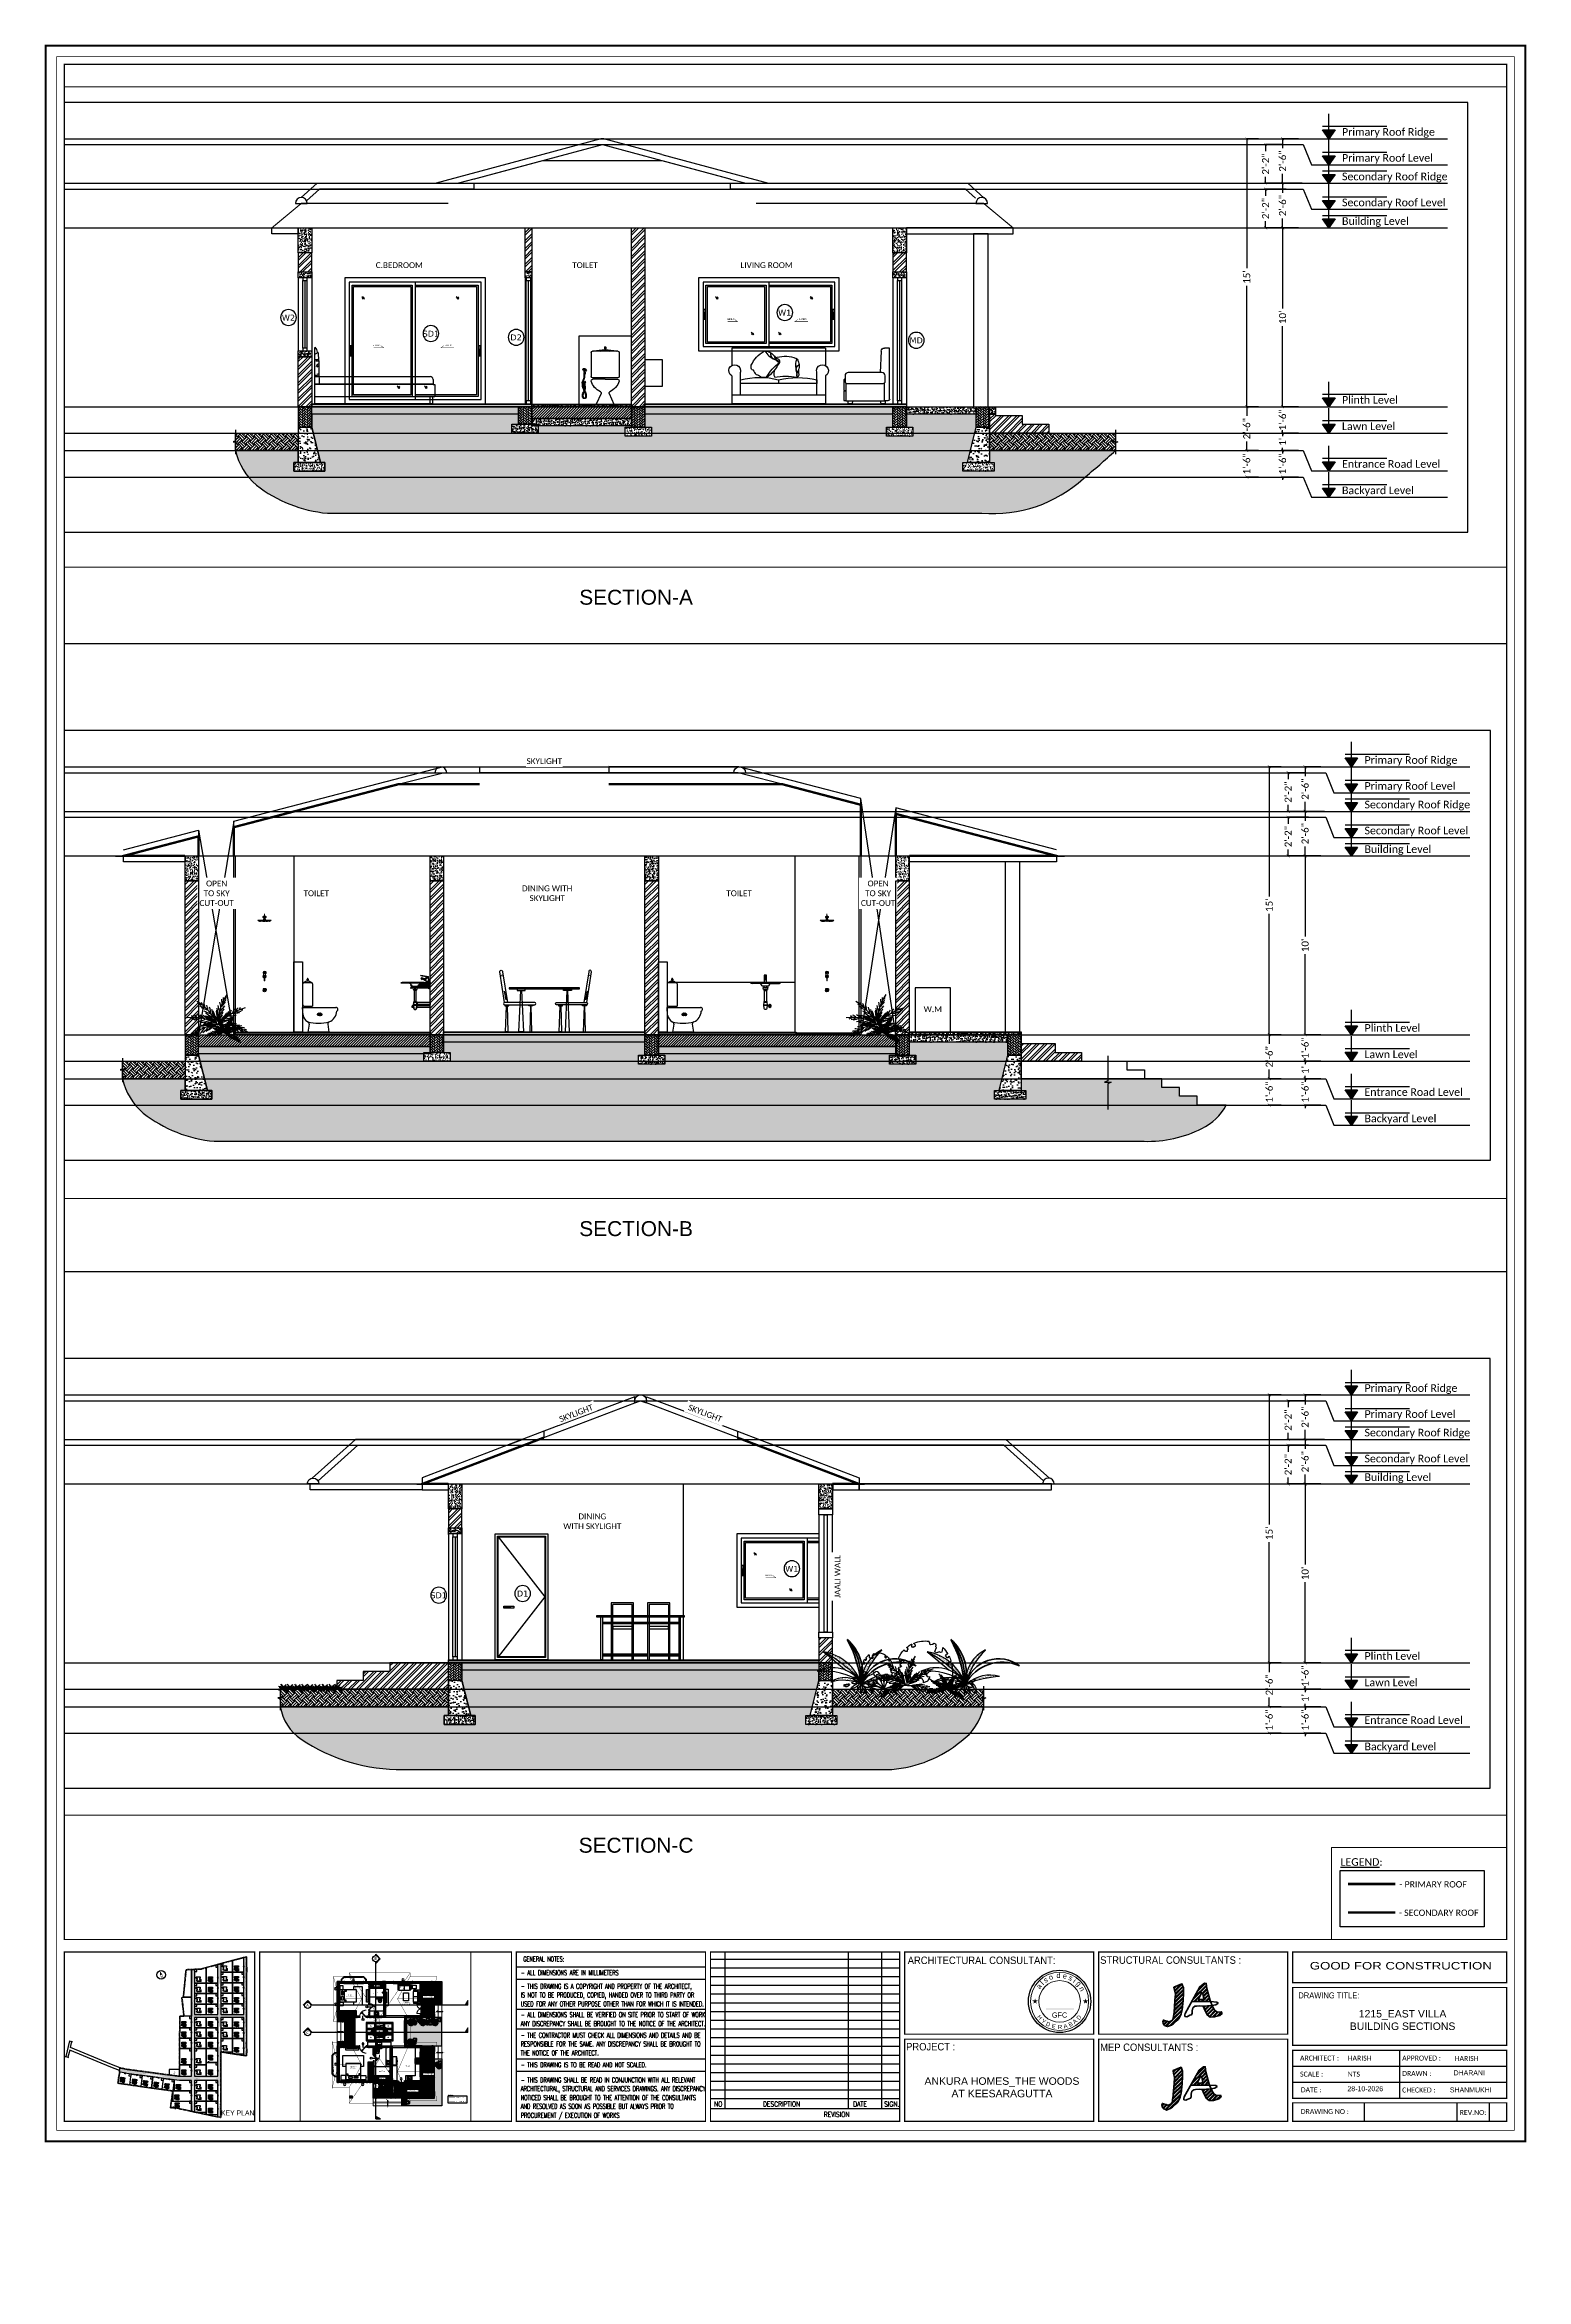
# Paper-space layout '1' of a CAD drawing. Header units: millimetres. Extents: x 0 to 297, y -28 to 421.
# The model-space entities are those that its viewports show. They can reach past a viewport. Long polylines and large blocks are cut down to what shows.
import ezdxf
from ezdxf.enums import TextEntityAlignment as Align
from ezdxf.xclip import XClip

# ---------------------------------------------------------------- set-up
doc = ezdxf.new("R2010")
doc.units = ezdxf.units.MM
doc.header["$LTSCALE"] = 150
doc.header["$XCLIPFRAME"] = 2
for name, pattern in [('ACAD_ISO10W100', [18, 12, -3, 0, -3]), ('AI9-LType1', [1.875, 1.25, -0.625]), ('DASHDOT', [25.4, 12.7, -6.35, 0, -6.35]), ('DASHED', [19.05, 12.7, -6.35]), ('HIDDEN', [0])]:
    doc.linetypes.add(name, pattern=pattern)
doc.layers.add('A-ANNO-NOTE', color=7, linetype='Continuous', lineweight=9)
doc.layers.add('ad-GFC', color=7, linetype='Continuous', lineweight=0)
for name, color, linetype, true_color in [('ad-1215E-Villa', 1, 'Continuous', 0xff0000), ('ad-Dimension', 5, 'Continuous', 0x0000ff), ('ad-Entrance', 30, 'Continuous', 0xff7f00), ('ad-Landscape', 7, 'Continuous', 0x007f00), ('ad-Plot Boundary', 6, 'Continuous', 0xff00ff), ('ad-Primary Roof', 5, 'Continuous', 0x0000ff), ('ad-Secondary Roof', 6, 'Continuous', 0xff00ff), ('ad-Verandah', 7, 'Continuous', 0xa57c52)]:
    doc.layers.add(name, color=color, linetype=linetype, true_color=true_color)
for name, color, linetype in [('ad-Arrow', 32, 'Continuous'), ('ad-Column', 3, 'Continuous'), ('ad-Column Hatch', 125, 'Continuous'), ('ad-Door', 11, 'Continuous'), ('ad-Elevation 10', 8, 'Continuous'), ('ad-Elevation 12', 251, 'Continuous'), ('ad-Furniture', 8, 'Continuous'), ('ad-Glass Sectionline', 140, 'Continuous'), ('ad-Grid', 8, 'ACAD_ISO10W100'), ('ad-Lawn', 65, 'Continuous'), ('ad-Ledge wall', 6, 'Continuous'), ('ad-Level', 4, 'Continuous'), ('ad-Level text', 4, 'Continuous'), ('ad-MS Columns', 1, 'Continuous'), ('ad-Parking', 2, 'Continuous'), ('ad-Plinth', 8, 'Continuous'), ('ad-Plot Areas-Sq.Mts', 7, 'Continuous'), ('ad-Railing', 6, 'Continuous'), ('ad-RCC', 3, 'Continuous'), ('ad-RCC Hatch', 125, 'Continuous'), ('ad-Road', 8, 'Continuous'), ('ad-Road Hatch', 8, 'Continuous'), ('ad-Section Line', 2, 'Continuous'), ('ad-Slab', 3, 'Continuous'), ('ad-Text', 7, 'Continuous'), ('ad-Text main', 7, 'Continuous'), ('ad-Text Main_Door&window Label', 7, 'Continuous'), ('ad-Text Title', 7, 'Continuous'), ('ad-Tile', 120, 'Continuous'), ('ad-Toilet fixtures', 8, 'Continuous'), ('ad-Wall', 240, 'Continuous'), ('ad-Wall hatch', 8, 'Continuous')]:
    doc.layers.add(name, color=color, linetype=linetype)
doc.layers.add('ad-Landscape 2', color=7, linetype='Continuous', lineweight=35, true_color=0x264c00)
doc.layers.add('ad-Site Boundary', color=1, linetype='DASHDOT', lineweight=35, true_color=0xff0000)
doc.styles.add('6 A E W_Core_Typical$0$Standard', font='arial.ttf')
doc.styles.add('6 U T S R N_Corridor-Basement$0$Standard', font='arial.ttf')
doc.styles.add('6 U T S R N_Typical Floor Plan$0$3BHK-E(NB)$0$grid_text', font='verdana.ttf', dxfattribs={"width": 0.9})
doc.styles.add('A3 Landscape Title$0$Arial_2', font='arial.ttf', dxfattribs={"height": 1})
doc.styles.add('ARIAL', font='arial.ttf')
doc.styles.add('Arial_12', font='arial.ttf', dxfattribs={"height": 2})
doc.styles.add('Arial_13', font='arial.ttf', dxfattribs={"height": 2.5})
doc.styles.add('Arial_2', font='arial.ttf', dxfattribs={"height": 1})
doc.styles.add('MtX_Century_Gothic', font='GOTHIC.TTF')
doc.styles.add('New Text Style', font='arial.ttf', dxfattribs={"height": 100})
doc.styles.add('ROMANS-TITLE', font='arial.ttf', dxfattribs={"width": 0.8})
doc.styles.add('Segoe UI Symbol', font='seguisym.ttf', dxfattribs={"height": 2})
doc.styles.add('simplex-0.8', font='simplex.shx', dxfattribs={"width": 0.8})
doc.styles.get("Standard").update_dxf_attribs({"font": 'calibril.ttf'})
doc.styles.add('TEXT1', font='simplex.shx', dxfattribs={"width": 0.75})
doc.styles.add('TEXT2', font='arial.ttf', dxfattribs={"width": 0.9})
doc.dimstyles.new('A-100-DIM-INT (MM-FT)', dxfattribs={"dimscale": 50, "dimtxt": 2.4, "dimasz": 1, "dimexe": 5, "dimexo": 100, "dimgap": 1, "dimtad": 0, "dimdec": 0, "dimdsep": 46, "dimtxsty": 'Standard', "dimblk": 'ARCHTICK', "dimcen": 0.025, "dimse1": 1, "dimse2": 1, "dimclrd": 256, "dimclre": 256, "dimclrt": 256, "dimazin": 2, "dimtfac": 1, "dimtdec": 0, "dimtix": 1, "dimtmove": 2, "dimatfit": 3, "dimldrblk": 'ARCHTICK', "dimfxl": 1, "dimtolj": 1, "dimtzin": 0, "dimarcsym": 0})
doc.dimstyles.new('Copy of A-100-DIM-INT (MM-FT)', dxfattribs={"dimscale": 50, "dimtxt": 2.4, "dimasz": 1, "dimexe": 0, "dimexo": 0, "dimgap": 1, "dimtad": 0, "dimdec": 0, "dimlfac": 0.03937, "dimdsep": 46, "dimlunit": 3, "dimtxsty": 'Standard', "dimblk": 'ARCHTICK', "dimcen": 0.025, "dimclrd": 256, "dimclre": 256, "dimclrt": 256, "dimazin": 2, "dimtfac": 1, "dimtdec": 0, "dimtix": 1, "dimtmove": 2, "dimatfit": 3, "dimldrblk": 'ARCHTICK', "dimfxl": 1, "dimtolj": 1, "dimtzin": 0, "dimarcsym": 0})
pattern_1 = [(45, (-408644.413, 1870412.597), (-18.91914418, 18.91914418), []), (45, (-408631.8, 1870412.597), (-18.91914418, 18.91914418), [])]
pattern_2 = [(60, (-2631.195, -1739.29), (-28.575, 49.49335), [28.575, -28.575]), (120, (-2631.195, -1739.29), (-57.15, 3e-08), [28.575, -28.575]), (0, (-2645.48, -1714.543), (28.575, 49.49335), [28.575, -28.575])]

# ---------------------------------------------------------------- blocks, each defined once
blk = doc.blocks.new('zw$6506')
at = {"lineweight": 50, "true_color": 0xff007f, "transparency": 33554597}
h = blk.add_hatch(dxfattribs=at)
h.set_pattern_fill('ANSI32', color=230, scale=2.808998)
h.set_pattern_definition([(45, (-408644.413, 1870412.597), (-18.91914418, 18.91914418), []), (45, (-408631.8, 1870412.597), (-18.91914418, 18.91914418), [])])
h.paths.add_polyline_path([(3, 243), (3, 299), (-13, 338), (-93, 304), (-87, 274), (-79, 234), (-83, 173), (-88, 102), (-94, 24), (-99, 15), (-100, -9), (-111, -29), (-133, -41), (-146, -42), (-163, -37), (-188, -30), (-199, -26), (-205, -39), (-203, -61), (-187, -80), (-168, -87), (-157, -92), (-139, -84), (-118, -76), (-98, -62), (-71, -38), (-52, -20), (-39, 0), (-22, 36), (-12, 76), (0, 171)])
h = blk.add_hatch(dxfattribs=at)
h.set_pattern_fill('ANSI32', color=230, scale=2.808998)
h.set_pattern_definition(pattern_1)
h.paths.add_polyline_path([(236, 290), (231, 342), (212, 343), (168, 308), (86, 158), (273, 159), (269, 169)])
h.paths.add_polyline_path([(205, 183), (183, 179), (149, 181), (186, 250), (195, 238)], flags=16)
h = blk.add_hatch(dxfattribs=at)
h.set_pattern_fill('ANSI32', color=230, scale=2.808998)
h.set_pattern_definition(pattern_1)
h.paths.add_polyline_path([(318, 69), (292, 111), (288, 121), (201, 115), (209, 90), (239, 26), (270, 4), (314, 5), (367, 19), (390, 41), (382, 57), (344, 53)])
at = {"color": 30, "lineweight": 50, "true_color": 0xff7f00}
for points in [[(-188, -30), (-163, -37), (-146, -42), (-133, -41), (-111, -29), (-100, -9), (-99, 15), (-94, 24), (-88, 102), (-83, 173), (-79, 234), (-87, 274), (-93, 304), (-13, 338), (3, 299), (3, 243), (0, 171), (-12, 76), (-22, 36), (-39, 0), (-52, -20), (-71, -38), (-98, -62), (-118, -76), (-139, -84), (-157, -92), (-168, -87), (-187, -80), (-203, -61), (-205, -39), (-199, -26), (-188, -30)], [(20, 39), (168, 308), (212, 343), (231, 342), (236, 290), (269, 169), (292, 111), (318, 69), (344, 53), (382, 57), (390, 41), (367, 19), (314, 5), (270, 4), (239, 26), (209, 90), (201, 115), (168, 116), (132, 113), (117, 112), (97, 96), (90, 68), (89, 42), (83, 27), (66, 22), (48, 13), (37, 7), (17, 11), (16, 25), (20, 39)], [(149, 181), (186, 250), (195, 238), (205, 183), (183, 179), (149, 181)], [(86, 158), (273, 159), (336, 154), (349, 145), (327, 128), (288, 121), (201, 115)]]:
    blk.add_lwpolyline(points, dxfattribs=at)
blk = doc.blocks.new('A$Cc42bb6df')
at = {"layer": 'A-ANNO-NOTE', "color": 5, "lineweight": 25, "true_color": 0x0000ff}
blk.add_circle((0, 0), 15, dxfattribs=at)
at = {"layer": 'A-ANNO-NOTE'}
blk.add_circle((0, 0), 15, dxfattribs=at)
at = {"layer": 'A-ANNO-NOTE', "color": 5, "true_color": 0x0000ff}
blk.add_circle((0, 0), 14, dxfattribs=at)
at = {"layer": 'A-ANNO-NOTE', "color": 5, "lineweight": 18, "true_color": 0x0000ff}
blk.add_circle((0, 0), 10, dxfattribs=at)
at = {"layer": 'A-ANNO-NOTE', "color": 5, "true_color": 0x0000ff, "attachment_point": 1}
for s, insert, char_height, width, rotation, style in [('s', (-8.2, 10.9), 2.5, 0.401, 34.7284, 'Arial_13'), ('o', (-5.6, 12.5), 2.5, 0.401, 21.2932, 'Arial_13'), ('e', (1.9, 13.7), 2.5, 0.401, 347.0864, 'Arial_13'), ('s', (5.1, 12.8), 2.5, 0.401, 334.2611, 'Arial_13'), ('i', (7.8, 11.3), 2.5, 0.401, 321.8866, 'Arial_13'), ('a', (-11.5, 7.3), 2.5, 0.401, 51.7199, 'Arial_13'), ('l', (-9.6, 9.5), 2.5, 0.401, 45, 'Arial_13'), ('g', (9.5, 10.2), 2.5, 0.401, 315, 'Arial_13'), ('n', (11.4, 7.5), 2.5, 0.401, 299.8905, 'Arial_13'), ('H', (-9.4, -6.2), 2, 2.004, 309.5557, 'Arial_12'), ('Y', (-7.8, -8.2), 2, 1.443, 321.7028, 'Arial_12'), ('D', (-5.9, -9.6), 2, 1.443, 331.2972, 'Arial_12'), ('B', (4, -10.5), 2, 1.443, 27.6498, 'Arial_12'), ('A', (6, -9.4), 2, 1.443, 39.3195, 'Arial_12'), ('D', (7.9, -7.9), 2, 1.443, 51.9881, 'Arial_12'), ('E', (-3.5, -10.7), 2, 1.443, 346.9853, 'Arial_12'), ('A', (1.7, -11.2), 2, 1.443, 15.531, 'Arial_12')]:
    blk.add_mtext(s, dxfattribs=dict(at, insert=insert, char_height=char_height, width=width, rotation=rotation, style=style))
for s, insert, char_height, width, style in [('d', (-1.5, 13.8), 2.5, 0.401, 'Arial_13'), ('\\fSegoe UI Symbol|b0|i0|c130|p34|;★', (-13.2, 1.1), 2, 2.886, 'Segoe UI Symbol'), ('\\fSegoe UI Symbol|b0|i0|c130|p34|;★', (11.1, 1.1), 2, 2.886, 'Segoe UI Symbol'), ('..............', (-6.6, -1.3), 2.5, 16.835, 'Arial_13'), ('GFC', (-3.7, -5.3), 2.5, 8.899, 'Arial_13'), ('R', (-0.8, -11.3), 2, 1.443, 'Arial_12')]:
    blk.add_mtext(s, dxfattribs=dict(at, insert=insert, char_height=char_height, width=width, style=style))
blk = doc.blocks.new('A$C1217a87d')
at = {"xscale": 0.4169495467505325, "yscale": 0.4169495467505325, "zscale": 0.4169495467505325}
blk.add_blockref('A$Cc42bb6df', (0, 0), dxfattribs=at)
blk = doc.blocks.new('A3 Potrait Title')
for p, q in [((171.4, 36.5), (133.45, 36.5)), ((136.39, 6.5), (136.39, 38)), ((161.16, 6.5), (161.16, 38)), ((167.82, 6.5), (167.82, 38)), ((132.45, 34.98), (94.5, 34.98)), ((132.45, 32.48), (94.5, 32.48)), ((171.4, 34.75), (133.45, 34.75)), ((171.4, 33), (133.45, 33)), ((171.4, 31.25), (133.45, 31.25)), ((171.4, 29.5), (133.45, 29.5)), ((171.4, 27.75), (133.45, 27.75)), ((132.45, 26.48), (94.5, 26.48)), ((132.45, 22.48), (94.5, 22.48)), ((171.4, 26), (133.45, 26)), ((171.4, 24.25), (133.45, 24.25)), ((171.4, 22.5), (133.45, 22.5)), ((171.4, 20.75), (133.45, 20.75)), ((171.4, 19), (133.45, 19)), ((132.45, 16.48), (94.5, 16.48)), ((132.45, 13.98), (94.5, 13.98)), ((171.4, 17.25), (133.45, 17.25)), ((171.4, 17.25), (133.45, 17.25)), ((171.4, 15.5), (133.45, 15.5)), ((171.4, 15.5), (133.45, 15.5)), ((171.4, 13.75), (133.45, 13.75)), ((171.4, 13.75), (133.45, 13.75)), ((293.25, 15.04), (250.3, 15.04)), ((171.4, 12), (133.45, 12)), ((171.4, 10.25), (133.45, 10.25)), ((293.25, 11.83), (250.3, 11.83)), ((171.4, 8.5), (133.45, 8.5)), ((171.4, 6.5), (133.45, 6.5)), ((264.66, 7.72), (264.66, 4)), ((283.25, 7.72), (283.25, 4)), ((289.75, 7.62), (289.75, 3.9))]:
    blk.add_line(p, q)
for points, const_width in [([(0, 420.5), (0, 0), (297, 0), (297, 420.5)], 0.375), ([(2.2, 418.3), (2.2, 2.2), (294.8, 2.2), (294.8, 418.3)], 0.125), ([(293.25, 40.5), (293.25, 416.75), (3.75, 416.75), (3.75, 40.5)], 0.25), ([(41.95, 4), (3.75, 4), (3.75, 38), (41.95, 38)], 0.25), ([(42.95, 38), (93.5, 38), (93.5, 4), (42.95, 4)], 0.25), ([(132.45, 4), (132.45, 38), (94.5, 38), (94.5, 4)], 0.25), ([(171.4, 4), (133.45, 4), (133.45, 38), (171.4, 38)], 0.25), ([(172.4, 21.5), (210.35, 21.5), (210.35, 38), (172.4, 38)], 0.25), ([(211.35, 38), (249.3, 38), (249.3, 21.5), (211.35, 21.5)], 0.25), ([(250.3, 31.86), (293.25, 31.86), (293.25, 38), (250.3, 38)], 0.25), ([(250.3, 30.86), (293.25, 30.86), (293.25, 19.25), (250.3, 19.25)], 0.25), ([(172.4, 4), (210.35, 4), (210.35, 20.5), (172.4, 20.5)], 0.25), ([(211.35, 4), (249.3, 4), (249.3, 20.5), (211.35, 20.5)], 0.25), ([(250.3, 18.25), (293.25, 18.25), (293.25, 8.62), (250.3, 8.62)], 0.25), ([(250.3, 7.72), (293.25, 7.72), (293.25, 4), (250.3, 4)], 0.25)]:
    blk.add_lwpolyline(points, close=True, dxfattribs=dict(const_width=const_width))
at = {"layer": 'ad-Text Title', "color": 0}
blk.add_line((271.77, 8.62), (271.77, 18.25), dxfattribs=at)
at = {"layer": 'ad-GFC', "style": 'TEXT2', "width": 1.265945}
blk.add_text('GOOD FOR CONSTRUCTION', height=1.5, dxfattribs=at).set_placement((253.73, 34.48), (290.28, 34.48), align=Align.FIT)
at = {"layer": 'ad-Text Title'}
for s, height, style, width, p in [(' GENERAL NOTES:', 1, 'TEXT1', 0.6, (95.36, 36.07)), ('ARCHITECTURAL CONSULTANT:', 1.5, 'TEXT2', 0.9, (173.03, 35.57)), ('STRUCTURAL CONSULTANTS :', 1.5, 'TEXT2', 0.9, (211.66, 35.62)), ('- ALL DIMENSIONS ARE IN MILLIMETERS', 1, 'TEXT1', 0.6, (95.36, 33.32)), ('- THIS DRAWING IS A COPYRIGHT AND PROPERTY OF THE ARCHITECT,', 1, 'TEXT1', 0.6, (95.36, 30.62)), ('IS NOT TO BE PRODUCED, COPIED, HANDED OVER TO THIRD PARTY OR', 1, 'TEXT1', 0.6, (95.36, 28.85)), ('USED FOR ANY OTHER PURPOSE OTHER THAN FOR WHICH IT IS INTENDED.', 1, 'TEXT1', 0.6, (95.36, 27.08)), ('DRAWING TITLE:', 1.2, 'TEXT2', 0.9, (251.44, 28.68)), ('ANY DISCREPANCY SHALL BE BROUGHT TO THE NOTICE OF THE ARCHITECT.', 1, 'TEXT1', 0.6, (95.36, 23.1)), ('- ALL DIMENSIONS SHALL BE VERIFIED ON SITE PRIOR TO START OF WORK', 1, 'TEXT1', 0.6, (95.36, 24.91)), ('THE NOTICE OF THE ARCHITECT.', 1, 'TEXT1', 0.6, (95.36, 17.24)), ('- THE CONTRACTOR MUST CHECK ALL DIMENSIONS AND DETAILS AND BE', 1, 'TEXT1', 0.6, (95.36, 20.8)), ('RESPONSIBLE FOR THE SAME. ANY DISCREPANCY SHALL BE BROUGHT TO', 1, 'TEXT1', 0.6, (95.36, 19.04)), ('PROJECT :', 1.5, 'TEXT2', 0.9, (172.71, 18.24)), ('MEP CONSULTANTS :', 1.5, 'TEXT2', 0.9, (211.66, 18.12)), ('- THIS DRAWING IS TO BE READ AND NOT SCALED.', 1, 'TEXT1', 0.6, (95.36, 14.85)), ('ARCHITECTURAL, STRUCTURAL AND SERVICES DRAWINGS. ANY DISCREPANCY', 1, 'TEXT1', 0.6, (95.36, 10.06)), ('- THIS DRAWING SHALL BE READ IN CONJUNCTION WITH ALL RELEVANT', 1, 'TEXT1', 0.6, (95.36, 11.8)), ('NOTICED SHALL BE BROUGHT TO THE ATTENTION OF THE CONSULTANTS', 1, 'TEXT1', 0.6, (95.36, 8.25)), ('AND RESOLVED AS SOON AS POSSIBLE BUT ALWAYS PRIOR TO', 1, 'TEXT1', 0.6, (95.36, 6.54)), ('PROCUREMENT / EXECUTION OF WORKS', 1, 'TEXT1', 0.6, (95.36, 4.72))]:
    blk.add_text(s, height=height, dxfattribs=dict(at, style=style, width=width)).set_placement(p)
at = {"layer": 'ad-Text Title', "color": 0}
for s, p in [('ARCHITECT :', (251.77, 16.21)), ('SCALE :', (251.77, 12.99)), ('HARISH', (261.33, 16.19)), ('NTS', (261.33, 12.98)), ('APPROVED :', (272.27, 16.21)), ('DRAWN :', (272.27, 13.12)), ('HARISH', (282.81, 16.12)), ('DATE :', (251.92, 9.84)), ('CHECKED :', (272.27, 9.8)), ('DRAWING NO :', (251.92, 5.48)), ('REV.NO:', (283.82, 5.29))]:
    blk.add_text(s, height=1, dxfattribs=at).set_placement(p)
at = {"layer": 'ad-Text Title', "color": 8, "style": 'TEXT2', "width": 0.9}
blk.add_text('KEY PLAN', height=1, dxfattribs=at).set_placement((35.2, 5.2))
at = {"layer": 'ad-Text Title', "style": 'TEXT1', "width": 0.75}
for s, p in [('NO', (135, 6.97)), ('DESCRIPTION', (147.71, 6.97)), ('REVISION', (158.75, 4.89)), ('DATE', (163.47, 6.97)), ('SIGN.', (169.82, 6.97))]:
    blk.add_text(s, height=1, dxfattribs=at).set_placement(p, align=Align.CENTER)
blk = doc.blocks.new('A$C4fb60e89')
at = {"layer": 'ad-Road Hatch', "ltscale": 5, "transparency": 33554687}
h = blk.add_hatch(dxfattribs=at)
h.set_pattern_fill('AR-HBONE', color=256, scale=15)
h.set_pattern_definition([(45, (-193247.7, -428758.8), (0, 2155.2615), [4572, -1524]), (135, (-192170.1, -427681.1), (2e-13, 2155.2615), [4572, -1524])])
h.paths.add_polyline_path([(175594, -250241), (169178, -249341), (167473, -249057), (167473, -138694), (101313, -138694), (101313, -199954), (101308, -237995), (101040, -268291), (101008, -280968), (101066, -293684), (101243, -311127), (100910, -319344), (100949, -333937), (100669, -366960), (100727, -390983), (100669, -404586), (100538, -420418), (100467, -428759), (92426, -427265), (92163, -427209), (92163, -321454), (24803, -321454), (24803, -412961), (15653, -411029), (15654, -321452), (-19535, -321452), (-34427, -319477), (-65207, -315395), (-171770, -301268), (-185854, -298333), (-193248, -296832), (-193244, -292908), (-191914, -285219), (-191839, -284679), (-183397, -286393), (-169723, -289243), (-53141, -304698), (-18730, -309262), (15653, -309262), (15653, 703), (24803, 1115), (24803, -129544), (92163, -129544), (92163, 15133), (101313, 17713), (101313, -129544), (167473, -129544), (167473, 35552), (175738, 37855), (175849, 28595), (175836, 25947), (175777, 14040), (175855, 2316), (175660, -18036), (175731, -34039), (175718, -46839), (175673, -63402), (175816, -82072), (175542, -106356), (175490, -124641), (175575, -145019), (175731, -168892), (175797, -181269), (175797, -192667), (175744, -208200), (175829, -223277), (175888, -234871)])
h.paths.add_polyline_path([(24803, -309264), (92163, -309264), (92163, -138694), (24803, -138694)], flags=16)
at = {"layer": 'ad-Road', "ltscale": 5}
for points in [[(175594, -250241), (169178, -249341), (167473, -249057), (167473, -138694), (101313, -138694), (101313, -199954), (101308, -237995), (101040, -268291), (101008, -280968), (101066, -293684), (101243, -311127), (100910, -319344), (100949, -333937), (100669, -366960), (100727, -390983), (100669, -404586), (100538, -420418), (100467, -428759), (92426, -427265), (92163, -427209), (92163, -321454), (24803, -321454), (24803, -412961), (15653, -411029), (15654, -321452), (-19535, -321452), (-34427, -319477), (-65207, -315395), (-171770, -301268), (-185854, -298333), (-193248, -296832), (-193244, -292908), (-191914, -285219), (-191839, -284679), (-183397, -286393), (-169723, -289243), (-53141, -304698), (-18730, -309262), (15653, -309262), (15653, 703), (24803, 1115), (24803, -129544), (92163, -129544), (92163, 15133), (101313, 17713), (101313, -129544), (167473, -129544), (167473, 35552), (175738, 37855), (175849, 28595), (175836, 25947), (175777, 14040), (175855, 2316), (175660, -18036), (175731, -34039), (175718, -46839), (175673, -63402), (175816, -82072), (175542, -106356), (175490, -124641), (175575, -145019), (175731, -168892), (175797, -181269), (175797, -192667), (175744, -208200), (175829, -223277), (175888, -234871)], [(24803, -309264), (92163, -309264), (92163, -138694), (24803, -138694)]]:
    blk.add_lwpolyline(points, close=True, dxfattribs=at)
at = {"layer": 'ad-Text', "linetype": 'Continuous', "char_height": 1250, "width": 56881.51, "attachment_point": 5, "style": 'MtX_Century_Gothic', "bg_fill": 3, "box_fill_scale": 1.5, "bg_fill_color": 257, "bg_fill_transparency": 0}
for s, insert, rotation in [("\\pxqd;30' WIDE ROAD", (20228, -69124), 90), ("\\pxqd;30' WIDE ROAD", (96738, -69124), 90), ("\\pxqd;30' WIDE ROAD", (171095, -67965), 90), ("\\pxqd;30' WIDE ROAD", (20228, -194004), 90), ("\\pxqd;30' WIDE ROAD", (96738, -194004), 90), ("\\pxqd;30' WIDE ROAD", (172048, -194004), 90), ("\\pxqd;40' WIDE ROAD", (-97589, -305418), 352.0185398)]:
    blk.add_mtext(s, dxfattribs=dict(at, insert=insert, rotation=rotation))
at = {"layer": 'ad-Text', "linetype": 'Continuous', "insert": (58483, -315359), "char_height": 1250, "width": 56881.51, "attachment_point": 5, "style": 'MtX_Century_Gothic', "bg_fill": 3, "box_fill_scale": 1.5, "bg_fill_color": 257, "bg_fill_transparency": 0}
blk.add_mtext("\\pxqd;40' WIDE ROAD", dxfattribs=at)
at = {"layer": 'ad-Text', "linetype": 'Continuous', "insert": (58483, -134119), "char_height": 1250, "width": 56347.04, "attachment_point": 5, "style": 'MtX_Century_Gothic', "bg_fill": 3, "box_fill_scale": 1.5, "bg_fill_color": 257, "bg_fill_transparency": 0}
blk.add_mtext("\\pxqd;30' WIDE ROAD", dxfattribs=at)
at = {"layer": 'ad-Text', "linetype": 'Continuous', "char_height": 1250, "width": 56881.51, "attachment_point": 5, "rotation": 90, "style": 'MtX_Century_Gothic', "bg_fill": 3, "box_fill_scale": 1.5, "bg_fill_color": 257, "bg_fill_transparency": 0}
for insert in [(20228, -366657), (96738, -366657)]:
    blk.add_mtext("\\pxqd;30' WIDE ROAD", dxfattribs=dict(at, insert=insert))
blk = doc.blocks.new('zw$944D')
at = {"layer": 'ad-Parking', "ltscale": 5}
blk.add_lwpolyline([(0, 0), (6100, 0), (6100, 6100), (0, 6100)], close=True, dxfattribs=at)
blk = doc.blocks.new('zw$2786')
at = {"layer": 'ad-Parking', "ltscale": 5}
blk.add_lwpolyline([(113209, 95420), (119309, 95420), (119309, 98470), (113209, 98470)], close=True, dxfattribs=at)
for p in [(36699, 75772), (97959, 88153), (113209, 67633), (173269, 67633), (36699, 35263), (36699, 5213), (97959, 35263), (97959, 5213), (113209, 37003), (113209, 6373), (173269, 37003), (173269, 6373), (21449, -60456), (36699, -24837), (36699, -64037), (97959, -24837), (97959, -64037), (113209, -24257), (113209, -64037), (173269, -24257), (173269, -64037), (21449, -94087), (21449, -124137), (36699, -94087), (36699, -124137), (97959, -94087), (113209, -94667), (113209, -125297), (173269, -94667), (173269, -125297), (21448, -154187), (36699, -154187), (97959, -154187), (97959, -194857), (21448, -201555), (21449, -246797), (36699, -201557), (36699, -246797), (97959, -246797), (21449, -276847), (21449, -306897), (36699, -276847), (36699, -306897), (97959, -276847), (97959, -306897)]:
    blk.add_blockref('zw$944D', p, dxfattribs=at)
at = {"layer": 'ad-Parking', "ltscale": 5, "rotation": 352.3389705330779}
for p in [(-153946, -227439), (-122397, -231621), (-91200, -235757), (-60171, -239870), (-29405, -243950)]:
    blk.add_blockref('zw$944D', p, dxfattribs=at)
blk = doc.blocks.new('zw$1D4B')
at = {"ltscale": 5}
for points in [[(113203, -157238), (146289, -157238)], [(146289, -162977), (179369, -162977)], [(-22532, -238720), (-22532, -270747)], [(-26781, -270747), (-26781, -300797)], [(36699, -332204), (70379, -332207)], [(70379, -339333), (104059, -339333)]]:
    blk.add_lwpolyline(points, dxfattribs=at)
blk = doc.blocks.new('zw$3265')
at = {"layer": 'ad-1215E-Villa', "ltscale": 5}
h = blk.add_hatch(dxfattribs=at)
h.set_pattern_fill('ANSI31', color=256, scale=200)
h.set_pattern_definition([(45, (76554.4, 77923.06), (-449.013, 449.013), [])])
h.paths.add_polyline_path([(164284, 92188), (164284, 87778), (160849, 87778), (160849, 84343), (164284, 84343), (164284, 77923), (156774, 77923), (156774, 79833), (152389, 79833), (152389, 84343), (154299, 84343), (154299, 84863), (153289, 84863), (153289, 87258), (154299, 87258), (154299, 87778), (152389, 87778), (152389, 92188)])
h = blk.add_hatch(dxfattribs=at)
h.set_pattern_fill('ANSI31', color=256, scale=200)
h.set_pattern_definition([(45, (644.4, 45553.06), (-449.013, 449.013), [])])
h.paths.add_polyline_path([(88374, 59818), (88374, 55408), (84939, 55408), (84939, 51973), (88374, 51973), (88374, 45553), (80864, 45553), (80864, 47463), (76479, 47463), (76479, 51973), (78389, 51973), (78389, 52493), (77379, 52493), (77379, 54888), (78389, 54888), (78389, 55408), (76479, 55408), (76479, 59818)])
h = blk.add_hatch(dxfattribs=at)
h.set_pattern_fill('ANSI31', color=256, scale=200)
h.set_pattern_definition([(45, (644.4, 15503.06), (-449.013, 449.013), [])])
h.paths.add_polyline_path([(88374, 29768), (88374, 25358), (84939, 25358), (84939, 21923), (88374, 21923), (88374, 15503), (80864, 15503), (80864, 17413), (76479, 17413), (76479, 21923), (78389, 21923), (78389, 22443), (77379, 22443), (77379, 24838), (78389, 24838), (78389, 25358), (76479, 25358), (76479, 29768)])
h = blk.add_hatch(dxfattribs=at)
h.set_pattern_fill('ANSI31', color=256, scale=200)
h.set_pattern_definition([(45, (76554.4, 47293.06), (-449.013, 449.013), [])])
h.paths.add_polyline_path([(164284, 61558), (164284, 57148), (160849, 57148), (160849, 53713), (164284, 53713), (164284, 47293), (156774, 47293), (156774, 49203), (152389, 49203), (152389, 53713), (154299, 53713), (154299, 54233), (153289, 54233), (153289, 56628), (154299, 56628), (154299, 57148), (152389, 57148), (152389, 61558)])
h = blk.add_hatch(dxfattribs=at)
h.set_pattern_fill('ANSI31', color=256, scale=200)
h.set_pattern_definition([(45, (76554.4, 16663.06), (-449.013, 449.013), [])])
h.paths.add_polyline_path([(164284, 30928), (164284, 26518), (160849, 26518), (160849, 23083), (164284, 23083), (164284, 16663), (156774, 16663), (156774, 18573), (152389, 18573), (152389, 23083), (154299, 23083), (154299, 23603), (153289, 23603), (153289, 25998), (154299, 25998), (154299, 26518), (152389, 26518), (152389, 30928)])
h = blk.add_hatch(dxfattribs=at)
h.set_pattern_fill('ANSI31', color=256, scale=200)
h.set_pattern_definition([(45, (76554.4, -13966.94), (-449.013, 449.013), [])])
h.paths.add_polyline_path([(164284, 298), (164284, -4112), (160849, -4112), (160849, -7547), (164284, -7547), (164284, -13967), (156774, -13967), (156774, -12057), (152389, -12057), (152389, -7547), (154299, -7547), (154299, -7027), (153289, -7027), (153289, -4632), (154299, -4632), (154299, -4112), (152389, -4112), (152389, 298)])
h = blk.add_hatch(dxfattribs=at)
h.set_pattern_fill('ANSI31', color=256, scale=200)
h.set_pattern_definition([(45, (644.4, -14546.94), (-449.013, 449.013), [])])
h.paths.add_polyline_path([(88374, -282), (88374, -4692), (84939, -4692), (84939, -8127), (88374, -8127), (88374, -14547), (80864, -14547), (80864, -12637), (76479, -12637), (76479, -8127), (78389, -8127), (78389, -7607), (77379, -7607), (77379, -5212), (78389, -5212), (78389, -4692), (76479, -4692), (76479, -282)])
h = blk.add_hatch(dxfattribs=at)
h.set_pattern_fill('ANSI31', color=256, scale=200)
h.set_pattern_definition([(45, (644.4, -44596.94), (-449.013, 449.013), [])])
h.paths.add_polyline_path([(88374, -30332), (88374, -34742), (84939, -34742), (84939, -38177), (88374, -38177), (88374, -44597), (80864, -44597), (80864, -42687), (76479, -42687), (76479, -38177), (78389, -38177), (78389, -37657), (77379, -37657), (77379, -35262), (78389, -35262), (78389, -34742), (76479, -34742), (76479, -30332)])
h = blk.add_hatch(dxfattribs=at)
h.set_pattern_fill('ANSI31', color=256, scale=200)
h.set_pattern_definition([(45, (76554.4, -44596.94), (-449.013, 449.013), [])])
h.paths.add_polyline_path([(164284, -30332), (164284, -34742), (160849, -34742), (160849, -38177), (164284, -38177), (164284, -44597), (156774, -44597), (156774, -42687), (152389, -42687), (152389, -38177), (154299, -38177), (154299, -37657), (153289, -37657), (153289, -35262), (154299, -35262), (154299, -34742), (152389, -34742), (152389, -30332)])
h = blk.add_hatch(dxfattribs=at)
h.set_pattern_fill('ANSI31', color=256, scale=200)
h.set_pattern_definition([(45, (-76507.43, -143896.94), (-449.013, 449.013), [])])
h.paths.add_polyline_path([(11222, -129632), (11222, -134042), (7787, -134042), (7787, -137477), (11222, -137477), (11222, -143897), (3712, -143897), (3712, -141987), (-673, -141987), (-673, -137477), (1237, -137477), (1237, -136957), (227, -136957), (227, -134562), (1237, -134562), (1237, -134042), (-673, -134042), (-673, -129632)])
h = blk.add_hatch(dxfattribs=at)
h.set_pattern_fill('ANSI31', color=256, scale=200)
h.set_pattern_definition([(45, (-76486, -113846.94), (-449.013, 449.013), [])])
h.paths.add_polyline_path([(11243, -99582), (11243, -103992), (7808, -103992), (7808, -107427), (11243, -107427), (11243, -113847), (3733, -113847), (3733, -111937), (-652, -111937), (-652, -107427), (1258, -107427), (1258, -106907), (248, -106907), (248, -104512), (1258, -104512), (1258, -103992), (-652, -103992), (-652, -99582)])
h = blk.add_hatch(dxfattribs=at)
h.set_pattern_fill('ANSI31', color=256, scale=200)
h.set_pattern_definition([(45, (-76464.54, -83796.94), (-449.013, 449.013), [])])
h.paths.add_polyline_path([(11265, -69532), (11265, -73942), (7830, -73942), (7830, -77377), (11265, -77377), (11265, -83797), (3755, -83797), (3755, -81887), (-630, -81887), (-630, -77377), (1280, -77377), (1280, -76857), (270, -76857), (270, -74462), (1280, -74462), (1280, -73942), (-630, -73942), (-630, -69532)])
h = blk.add_hatch(dxfattribs=at)
h.set_pattern_fill('ANSI31', color=256, scale=200)
h.set_pattern_definition([(45, (644.4, -83796.94), (-449.013, 449.013), [])])
h.paths.add_polyline_path([(88374, -69532), (88374, -73942), (84939, -73942), (84939, -77377), (88374, -77377), (88374, -83797), (80864, -83797), (80864, -81887), (76479, -81887), (76479, -77377), (78389, -77377), (78389, -76857), (77379, -76857), (77379, -74462), (78389, -74462), (78389, -73942), (76479, -73942), (76479, -69532)])
h = blk.add_hatch(dxfattribs=at)
h.set_pattern_fill('ANSI31', color=256, scale=200)
h.set_pattern_definition([(45, (644.4, -113846.94), (-449.013, 449.013), [])])
h.paths.add_polyline_path([(88374, -99582), (88374, -103992), (84939, -103992), (84939, -107427), (88374, -107427), (88374, -113847), (80864, -113847), (80864, -111937), (76479, -111937), (76479, -107427), (78389, -107427), (78389, -106907), (77379, -106907), (77379, -104512), (78389, -104512), (78389, -103992), (76479, -103992), (76479, -99582)])
h = blk.add_hatch(dxfattribs=at)
h.set_pattern_fill('ANSI31', color=256, scale=200)
h.set_pattern_definition([(45, (644.4, -143896.94), (-449.013, 449.013), [])])
h.paths.add_polyline_path([(88374, -129632), (88374, -134042), (84939, -134042), (84939, -137477), (88374, -137477), (88374, -143897), (80864, -143897), (80864, -141987), (76479, -141987), (76479, -137477), (78389, -137477), (78389, -136957), (77379, -136957), (77379, -134562), (78389, -134562), (78389, -134042), (76479, -134042), (76479, -129632)])
h = blk.add_hatch(dxfattribs=at)
h.set_pattern_fill('ANSI31', color=256, scale=200)
h.set_pattern_definition([(45, (76554.4, -84376.94), (-449.013, 449.013), [])])
h.paths.add_polyline_path([(164284, -70112), (164284, -74522), (160849, -74522), (160849, -77957), (164284, -77957), (164284, -84377), (156774, -84377), (156774, -82467), (152389, -82467), (152389, -77957), (154299, -77957), (154299, -77437), (153289, -77437), (153289, -75042), (154299, -75042), (154299, -74522), (152389, -74522), (152389, -70112)])
h = blk.add_hatch(dxfattribs=at)
h.set_pattern_fill('ANSI31', color=256, scale=200)
h.set_pattern_definition([(45, (76554.4, -115006.94), (-449.013, 449.013), [])])
h.paths.add_polyline_path([(164284, -100742), (164284, -105152), (160849, -105152), (160849, -108587), (164284, -108587), (164284, -115007), (156774, -115007), (156774, -113097), (152389, -113097), (152389, -108587), (154299, -108587), (154299, -108067), (153289, -108067), (153289, -105672), (154299, -105672), (154299, -105152), (152389, -105152), (152389, -100742)])
h = blk.add_hatch(dxfattribs=at)
h.set_pattern_fill('ANSI31', color=256, scale=200)
h.set_pattern_definition([(45, (-76541.24, -191266.94), (-449.013, 449.013), [])])
h.paths.add_polyline_path([(11188, -177002), (11188, -181412), (7753, -181412), (7753, -184847), (11188, -184847), (11188, -191267), (3678, -191267), (3678, -189357), (-707, -189357), (-707, -184847), (1203, -184847), (1203, -184327), (193, -184327), (193, -181932), (1203, -181932), (1203, -181412), (-707, -181412), (-707, -177002)])
h = blk.add_hatch(dxfattribs=at)
h.set_pattern_fill('ANSI31', color=256, scale=200)
h.set_pattern_definition([(45, (644.4, -181516.94), (-449.013, 449.013), [])])
h.paths.add_polyline_path([(88374, -167252), (88374, -171662), (84939, -171662), (84939, -175097), (88374, -175097), (88374, -181517), (80864, -181517), (80864, -179607), (76479, -179607), (76479, -175097), (78389, -175097), (78389, -174577), (77379, -174577), (77379, -172182), (78389, -172182), (78389, -171662), (76479, -171662), (76479, -167252)])
h = blk.add_hatch(dxfattribs=at)
h.set_pattern_fill('ANSI31', color=256, scale=200)
h.set_pattern_definition([(45, (76554.4, -158787.4), (-449.013, 449.013), [])])
h.paths.add_polyline_path([(164284, -144522), (164284, -148932), (160849, -148932), (160849, -152367), (164284, -152367), (164284, -158787), (156774, -158787), (156774, -156877), (152389, -156877), (152389, -152367), (154299, -152367), (154299, -151847), (153289, -151847), (153289, -149452), (154299, -149452), (154299, -148932), (152389, -148932), (152389, -144522)])
h = blk.add_hatch(dxfattribs=at)
h.set_pattern_fill('ANSI31', color=256, scale=200, angle=352.4703876)
h.set_pattern_definition([(37.4704, (-254522.3, -235376.46), (-386.303, 503.979), [])])
h.paths.add_polyline_path([(-165680, -232730), (-166258, -237102), (-169664, -236652), (-170114, -240058), (-166708, -240508), (-167550, -246872), (-174995, -245888), (-174744, -243995), (-179092, -243420), (-178501, -238949), (-176607, -239199), (-176539, -238684), (-177540, -238551), (-177226, -236177), (-176225, -236309), (-176157, -235794), (-178051, -235544), (-177473, -231172)])
h = blk.add_hatch(dxfattribs=at)
h.set_pattern_fill('ANSI31', color=256, scale=200, angle=352.4703876)
h.set_pattern_definition([(37.4704, (-219823.6, -240333.43), (-386.303, 503.979), [])])
h.paths.add_polyline_path([(-130982, -237687), (-131559, -242059), (-134965, -241609), (-135415, -245015), (-132010, -245465), (-132851, -251829), (-140296, -250845), (-140046, -248952), (-144393, -248377), (-143802, -243906), (-141908, -244156), (-141840, -243641), (-142842, -243508), (-142528, -241134), (-141526, -241266), (-141458, -240751), (-143352, -240501), (-142774, -236129)])
h = blk.add_hatch(dxfattribs=at)
h.set_pattern_fill('ANSI31', color=256, scale=200, angle=352.4703876)
h.set_pattern_definition([(37.4704, (-188324.4, -244892.2), (-386.303, 503.979), [])])
h.paths.add_polyline_path([(-99482, -242246), (-100060, -246618), (-103466, -246168), (-103916, -249573), (-100510, -250023), (-101352, -256388), (-108797, -255404), (-108547, -253511), (-112894, -252936), (-112303, -248465), (-110409, -248715), (-110341, -248200), (-111342, -248067), (-111029, -245693), (-110027, -245825), (-109959, -245310), (-111853, -245059), (-111275, -240687)])
h = blk.add_hatch(dxfattribs=at)
h.set_pattern_fill('ANSI31', color=256, scale=200, angle=352.4703876)
h.set_pattern_definition([(37.4704, (-157151.2, -249208.7), (-386.303, 503.979), [])])
h.paths.add_polyline_path([(-68309, -246563), (-68887, -250935), (-72292, -250484), (-72743, -253890), (-69337, -254340), (-70178, -260705), (-77624, -259721), (-77373, -257827), (-81721, -257252), (-81130, -252781), (-79236, -253032), (-79168, -252516), (-80169, -252384), (-79855, -250009), (-78854, -250142), (-78786, -249626), (-80679, -249376), (-80102, -245004)])
h = blk.add_hatch(dxfattribs=at)
h.set_pattern_fill('ANSI31', color=256, scale=200, angle=352.4703876)
h.set_pattern_definition([(37.4704, (-126143.9, -253482.75), (-386.303, 503.979), [])])
h.paths.add_polyline_path([(-37302, -250837), (-37880, -255209), (-41285, -254759), (-41735, -258164), (-38330, -258614), (-39171, -264979), (-46616, -263995), (-46366, -262101), (-50713, -261526), (-50122, -257055), (-48229, -257306), (-48161, -256790), (-49162, -256658), (-48848, -254283), (-47847, -254416), (-47779, -253900), (-49672, -253650), (-49094, -249278)])
h = blk.add_hatch(dxfattribs=at)
h.set_pattern_fill('ANSI31', color=256, scale=200)
h.set_pattern_definition([(45, (-92280.3, -266556.94), (-449.013, 449.013), [])])
h.paths.add_polyline_path([(-4551, -252292), (-4551, -256702), (-7986, -256702), (-7986, -260137), (-4551, -260137), (-4551, -266557), (-12061, -266557), (-12061, -264647), (-16446, -264647), (-16446, -260137), (-14536, -260137), (-14536, -259617), (-15546, -259617), (-15546, -257222), (-14536, -257222), (-14536, -256702), (-16446, -256702), (-16446, -252292)])
h = blk.add_hatch(dxfattribs=at)
h.set_pattern_fill('ANSI31', color=256, scale=200)
h.set_pattern_definition([(45, (-76564.8, -224316.94), (-449.013, 449.013), [])])
h.paths.add_polyline_path([(11164, -210052), (11164, -214462), (7729, -214462), (7729, -217897), (11164, -217897), (11164, -224317), (3654, -224317), (3654, -222407), (-731, -222407), (-731, -217897), (1179, -217897), (1179, -217377), (169, -217377), (169, -214982), (1179, -214982), (1179, -214462), (-731, -214462), (-731, -210052)])
h = blk.add_hatch(dxfattribs=at)
h.set_pattern_fill('ANSI31', color=256, scale=200)
h.set_pattern_definition([(45, (644.4, -224316.94), (-449.013, 449.013), [])])
h.paths.add_polyline_path([(88374, -210052), (88374, -214462), (84939, -214462), (84939, -217897), (88374, -217897), (88374, -224317), (80864, -224317), (80864, -222407), (76479, -222407), (76479, -217897), (78389, -217897), (78389, -217377), (77379, -217377), (77379, -214982), (78389, -214982), (78389, -214462), (76479, -214462), (76479, -210052)])
h = blk.add_hatch(dxfattribs=at)
h.set_pattern_fill('ANSI31', color=256, scale=200)
h.set_pattern_definition([(45, (644.4, -266556.94), (-449.013, 449.013), [])])
h.paths.add_polyline_path([(88374, -252292), (88374, -256702), (84939, -256702), (84939, -260137), (88374, -260137), (88374, -266557), (80864, -266557), (80864, -264647), (76479, -264647), (76479, -260137), (78389, -260137), (78389, -259617), (77379, -259617), (77379, -257222), (78389, -257222), (78389, -256702), (76479, -256702), (76479, -252292)])
h = blk.add_hatch(dxfattribs=at)
h.set_pattern_fill('ANSI31', color=256, scale=200)
h.set_pattern_definition([(45, (-96514.96, -296606.94), (-449.013, 449.013), [])])
h.paths.add_polyline_path([(-8786, -282342), (-8786, -286752), (-12221, -286752), (-12221, -290187), (-8786, -290187), (-8786, -296607), (-16296, -296607), (-16296, -294697), (-20681, -294697), (-20681, -290187), (-18771, -290187), (-18771, -289667), (-19781, -289667), (-19781, -287272), (-18771, -287272), (-18771, -286752), (-20681, -286752), (-20681, -282342)])
h = blk.add_hatch(dxfattribs=at)
h.set_pattern_fill('ANSI31', color=256, scale=200)
h.set_pattern_definition([(45, (-95962.9, -319546.94), (-449.013, 449.013), [])])
h.paths.add_polyline_path([(-8234, -305282), (-8234, -309692), (-11669, -309692), (-11669, -313127), (-8234, -313127), (-8234, -319547), (-15744, -319547), (-15744, -317637), (-20129, -317637), (-20129, -313127), (-18219, -313127), (-18219, -312607), (-19229, -312607), (-19229, -310212), (-18219, -310212), (-18219, -309692), (-20129, -309692), (-20129, -305282)])
h = blk.add_hatch(dxfattribs=at)
h.set_pattern_fill('ANSI31', color=256, scale=200)
h.set_pattern_definition([(45, (644.4, -296606.94), (-449.013, 449.013), [])])
h.paths.add_polyline_path([(88374, -282342), (88374, -286752), (84939, -286752), (84939, -290187), (88374, -290187), (88374, -296607), (80864, -296607), (80864, -294697), (76479, -294697), (76479, -290187), (78389, -290187), (78389, -289667), (77379, -289667), (77379, -287272), (78389, -287272), (78389, -286752), (76479, -286752), (76479, -282342)])
h = blk.add_hatch(dxfattribs=at)
h.set_pattern_fill('ANSI31', color=256, scale=200)
h.set_pattern_definition([(45, (644.4, -335143.24), (-449.013, 449.013), [])])
h.paths.add_polyline_path([(88374, -320878), (88374, -325288), (84939, -325288), (84939, -328723), (88374, -328723), (88374, -335143), (80864, -335143), (80864, -333233), (76479, -333233), (76479, -328723), (78389, -328723), (78389, -328203), (77379, -328203), (77379, -325808), (78389, -325808), (78389, -325288), (76479, -325288), (76479, -320878)])
for points in [[(164284, 92188), (164284, 87778), (160849, 87778), (160849, 84343), (164284, 84343), (164284, 77923), (156774, 77923), (156774, 79833), (152389, 79833), (152389, 84343), (154299, 84343), (154299, 84863), (153289, 84863), (153289, 87258), (154299, 87258), (154299, 87778), (152389, 87778), (152389, 92188)], [(88374, 59818), (88374, 55408), (84939, 55408), (84939, 51973), (88374, 51973), (88374, 45553), (80864, 45553), (80864, 47463), (76479, 47463), (76479, 51973), (78389, 51973), (78389, 52493), (77379, 52493), (77379, 54888), (78389, 54888), (78389, 55408), (76479, 55408), (76479, 59818)], [(88374, 29768), (88374, 25358), (84939, 25358), (84939, 21923), (88374, 21923), (88374, 15503), (80864, 15503), (80864, 17413), (76479, 17413), (76479, 21923), (78389, 21923), (78389, 22443), (77379, 22443), (77379, 24838), (78389, 24838), (78389, 25358), (76479, 25358), (76479, 29768)], [(164284, 61558), (164284, 57148), (160849, 57148), (160849, 53713), (164284, 53713), (164284, 47293), (156774, 47293), (156774, 49203), (152389, 49203), (152389, 53713), (154299, 53713), (154299, 54233), (153289, 54233), (153289, 56628), (154299, 56628), (154299, 57148), (152389, 57148), (152389, 61558)], [(164284, 30928), (164284, 26518), (160849, 26518), (160849, 23083), (164284, 23083), (164284, 16663), (156774, 16663), (156774, 18573), (152389, 18573), (152389, 23083), (154299, 23083), (154299, 23603), (153289, 23603), (153289, 25998), (154299, 25998), (154299, 26518), (152389, 26518), (152389, 30928)], [(164284, 298), (164284, -4112), (160849, -4112), (160849, -7547), (164284, -7547), (164284, -13967), (156774, -13967), (156774, -12057), (152389, -12057), (152389, -7547), (154299, -7547), (154299, -7027), (153289, -7027), (153289, -4632), (154299, -4632), (154299, -4112), (152389, -4112), (152389, 298)], [(88374, -282), (88374, -4692), (84939, -4692), (84939, -8127), (88374, -8127), (88374, -14547), (80864, -14547), (80864, -12637), (76479, -12637), (76479, -8127), (78389, -8127), (78389, -7607), (77379, -7607), (77379, -5212), (78389, -5212), (78389, -4692), (76479, -4692), (76479, -282)], [(88374, -30332), (88374, -34742), (84939, -34742), (84939, -38177), (88374, -38177), (88374, -44597), (80864, -44597), (80864, -42687), (76479, -42687), (76479, -38177), (78389, -38177), (78389, -37657), (77379, -37657), (77379, -35262), (78389, -35262), (78389, -34742), (76479, -34742), (76479, -30332)], [(164284, -30332), (164284, -34742), (160849, -34742), (160849, -38177), (164284, -38177), (164284, -44597), (156774, -44597), (156774, -42687), (152389, -42687), (152389, -38177), (154299, -38177), (154299, -37657), (153289, -37657), (153289, -35262), (154299, -35262), (154299, -34742), (152389, -34742), (152389, -30332)], [(11222, -129632), (11222, -134042), (7787, -134042), (7787, -137477), (11222, -137477), (11222, -143897), (3712, -143897), (3712, -141987), (-673, -141987), (-673, -137477), (1237, -137477), (1237, -136957), (227, -136957), (227, -134562), (1237, -134562), (1237, -134042), (-673, -134042), (-673, -129632)], [(11243, -99582), (11243, -103992), (7808, -103992), (7808, -107427), (11243, -107427), (11243, -113847), (3733, -113847), (3733, -111937), (-652, -111937), (-652, -107427), (1258, -107427), (1258, -106907), (248, -106907), (248, -104512), (1258, -104512), (1258, -103992), (-652, -103992), (-652, -99582)], [(11265, -69532), (11265, -73942), (7830, -73942), (7830, -77377), (11265, -77377), (11265, -83797), (3755, -83797), (3755, -81887), (-630, -81887), (-630, -77377), (1280, -77377), (1280, -76857), (270, -76857), (270, -74462), (1280, -74462), (1280, -73942), (-630, -73942), (-630, -69532)], [(88374, -69532), (88374, -73942), (84939, -73942), (84939, -77377), (88374, -77377), (88374, -83797), (80864, -83797), (80864, -81887), (76479, -81887), (76479, -77377), (78389, -77377), (78389, -76857), (77379, -76857), (77379, -74462), (78389, -74462), (78389, -73942), (76479, -73942), (76479, -69532)], [(88374, -99582), (88374, -103992), (84939, -103992), (84939, -107427), (88374, -107427), (88374, -113847), (80864, -113847), (80864, -111937), (76479, -111937), (76479, -107427), (78389, -107427), (78389, -106907), (77379, -106907), (77379, -104512), (78389, -104512), (78389, -103992), (76479, -103992), (76479, -99582)], [(88374, -129632), (88374, -134042), (84939, -134042), (84939, -137477), (88374, -137477), (88374, -143897), (80864, -143897), (80864, -141987), (76479, -141987), (76479, -137477), (78389, -137477), (78389, -136957), (77379, -136957), (77379, -134562), (78389, -134562), (78389, -134042), (76479, -134042), (76479, -129632)], [(164284, -70112), (164284, -74522), (160849, -74522), (160849, -77957), (164284, -77957), (164284, -84377), (156774, -84377), (156774, -82467), (152389, -82467), (152389, -77957), (154299, -77957), (154299, -77437), (153289, -77437), (153289, -75042), (154299, -75042), (154299, -74522), (152389, -74522), (152389, -70112)], [(164284, -100742), (164284, -105152), (160849, -105152), (160849, -108587), (164284, -108587), (164284, -115007), (156774, -115007), (156774, -113097), (152389, -113097), (152389, -108587), (154299, -108587), (154299, -108067), (153289, -108067), (153289, -105672), (154299, -105672), (154299, -105152), (152389, -105152), (152389, -100742)], [(11188, -177002), (11188, -181412), (7753, -181412), (7753, -184847), (11188, -184847), (11188, -191267), (3678, -191267), (3678, -189357), (-707, -189357), (-707, -184847), (1203, -184847), (1203, -184327), (193, -184327), (193, -181932), (1203, -181932), (1203, -181412), (-707, -181412), (-707, -177002)], [(88374, -167252), (88374, -171662), (84939, -171662), (84939, -175097), (88374, -175097), (88374, -181517), (80864, -181517), (80864, -179607), (76479, -179607), (76479, -175097), (78389, -175097), (78389, -174577), (77379, -174577), (77379, -172182), (78389, -172182), (78389, -171662), (76479, -171662), (76479, -167252)], [(164284, -144522), (164284, -148932), (160849, -148932), (160849, -152367), (164284, -152367), (164284, -158787), (156774, -158787), (156774, -156877), (152389, -156877), (152389, -152367), (154299, -152367), (154299, -151847), (153289, -151847), (153289, -149452), (154299, -149452), (154299, -148932), (152389, -148932), (152389, -144522)], [(-165680, -232730), (-166258, -237102), (-169664, -236652), (-170114, -240058), (-166708, -240508), (-167550, -246872), (-174995, -245888), (-174744, -243995), (-179092, -243420), (-178501, -238949), (-176607, -239199), (-176539, -238684), (-177540, -238551), (-177226, -236177), (-176225, -236309), (-176157, -235794), (-178051, -235544), (-177473, -231172)], [(-130982, -237687), (-131559, -242059), (-134965, -241609), (-135415, -245015), (-132010, -245465), (-132851, -251829), (-140296, -250845), (-140046, -248952), (-144393, -248377), (-143802, -243906), (-141908, -244156), (-141840, -243641), (-142842, -243508), (-142528, -241134), (-141526, -241266), (-141458, -240751), (-143352, -240501), (-142774, -236129)], [(-99482, -242246), (-100060, -246618), (-103466, -246168), (-103916, -249573), (-100510, -250023), (-101352, -256388), (-108797, -255404), (-108547, -253511), (-112894, -252936), (-112303, -248465), (-110409, -248715), (-110341, -248200), (-111342, -248067), (-111029, -245693), (-110027, -245825), (-109959, -245310), (-111853, -245059), (-111275, -240687)], [(-68309, -246563), (-68887, -250935), (-72292, -250484), (-72743, -253890), (-69337, -254340), (-70178, -260705), (-77624, -259721), (-77373, -257827), (-81721, -257252), (-81130, -252781), (-79236, -253032), (-79168, -252516), (-80169, -252384), (-79855, -250009), (-78854, -250142), (-78786, -249626), (-80679, -249376), (-80102, -245004)], [(-37302, -250837), (-37880, -255209), (-41285, -254759), (-41735, -258164), (-38330, -258614), (-39171, -264979), (-46616, -263995), (-46366, -262101), (-50713, -261526), (-50122, -257055), (-48229, -257306), (-48161, -256790), (-49162, -256658), (-48848, -254283), (-47847, -254416), (-47779, -253900), (-49672, -253650), (-49094, -249278)], [(-4551, -252292), (-4551, -256702), (-7986, -256702), (-7986, -260137), (-4551, -260137), (-4551, -266557), (-12061, -266557), (-12061, -264647), (-16446, -264647), (-16446, -260137), (-14536, -260137), (-14536, -259617), (-15546, -259617), (-15546, -257222), (-14536, -257222), (-14536, -256702), (-16446, -256702), (-16446, -252292)], [(11164, -210052), (11164, -214462), (7729, -214462), (7729, -217897), (11164, -217897), (11164, -224317), (3654, -224317), (3654, -222407), (-731, -222407), (-731, -217897), (1179, -217897), (1179, -217377), (169, -217377), (169, -214982), (1179, -214982), (1179, -214462), (-731, -214462), (-731, -210052)], [(88374, -210052), (88374, -214462), (84939, -214462), (84939, -217897), (88374, -217897), (88374, -224317), (80864, -224317), (80864, -222407), (76479, -222407), (76479, -217897), (78389, -217897), (78389, -217377), (77379, -217377), (77379, -214982), (78389, -214982), (78389, -214462), (76479, -214462), (76479, -210052)], [(88374, -252292), (88374, -256702), (84939, -256702), (84939, -260137), (88374, -260137), (88374, -266557), (80864, -266557), (80864, -264647), (76479, -264647), (76479, -260137), (78389, -260137), (78389, -259617), (77379, -259617), (77379, -257222), (78389, -257222), (78389, -256702), (76479, -256702), (76479, -252292)], [(-8786, -282342), (-8786, -286752), (-12221, -286752), (-12221, -290187), (-8786, -290187), (-8786, -296607), (-16296, -296607), (-16296, -294697), (-20681, -294697), (-20681, -290187), (-18771, -290187), (-18771, -289667), (-19781, -289667), (-19781, -287272), (-18771, -287272), (-18771, -286752), (-20681, -286752), (-20681, -282342)], [(-8234, -305282), (-8234, -309692), (-11669, -309692), (-11669, -313127), (-8234, -313127), (-8234, -319547), (-15744, -319547), (-15744, -317637), (-20129, -317637), (-20129, -313127), (-18219, -313127), (-18219, -312607), (-19229, -312607), (-19229, -310212), (-18219, -310212), (-18219, -309692), (-20129, -309692), (-20129, -305282)], [(88374, -282342), (88374, -286752), (84939, -286752), (84939, -290187), (88374, -290187), (88374, -296607), (80864, -296607), (80864, -294697), (76479, -294697), (76479, -290187), (78389, -290187), (78389, -289667), (77379, -289667), (77379, -287272), (78389, -287272), (78389, -286752), (76479, -286752), (76479, -282342)], [(88374, -320878), (88374, -325288), (84939, -325288), (84939, -328723), (88374, -328723), (88374, -335143), (80864, -335143), (80864, -333233), (76479, -333233), (76479, -328723), (78389, -328723), (78389, -328203), (77379, -328203), (77379, -325808), (78389, -325808), (78389, -325288), (76479, -325288), (76479, -320878)]]:
    blk.add_lwpolyline(points, close=True, dxfattribs=at)
blk = doc.blocks.new('zw$F8BA')
blk.add_lwpolyline([(0, 7462, 0, 5000, 0), (0, 0, 0, 0, 0)], format="xyseb")
blk.add_circle((0, 0), 8350)
at = {"linetype": 'Continuous', "style": '6 A E W_Core_Typical$0$Standard'}
blk.add_text('N', height=5000, rotation=360, dxfattribs=at).set_placement((-2542, -6146))
blk = doc.blocks.new('Site boundary')
at = {"layer": 'ad-Road', "ltscale": 5}
for points in [[(-146546, 222563), (-157709, 176968)], [(-1350, 135935), (-26293, 146121), (-145867, 195276), (-151104, 174526)], [(0, 144080), (-24630, 153920), (-143957, 202866), (-139632, 220007)]]:
    blk.add_lwpolyline(points, dxfattribs=at)
at = {"layer": 'ad-Road', "color": 8, "ltscale": 5}
for points in [[(-147246, 222822), (-143299, 221362), (-143303, 220559), (-142264, 221784), (-142268, 220981), (-138360, 219537)], [(-158718, 177341), (-154771, 175882), (-154775, 175079), (-153736, 176304), (-153740, 175501), (-149832, 174056)]]:
    blk.add_lwpolyline(points, dxfattribs=at)
at = {"layer": 'ad-Site Boundary', "ltscale": 1.5}
blk.add_lwpolyline([(0, 144080), (-75, 143539), (-1405, 135851), (-1412, 128874), (-3557, 117149), (-5983, 99419), (20081, 95597), (40505, 92787), (60922, 89781), (85284, 86292), (101404, 84186), (113351, 82444), (129249, 80319), (143419, 78323), (149320, 77286), (152952, 75663), (149412, 48881), (148166, 41049), (146842, 28125), (159656, 28125), (171661, 25445), (189620, 21708), (205453, 18161), (228276, 13342), (246130, 9481), (252990, 8151), (266913, 5191), (284265, 1493), (292305, 0), (292377, 8340), (292507, 24173), (292566, 37776), (292507, 61799), (292788, 94821), (292749, 109415), (293081, 117632), (292977, 126885), (292905, 135075), (292847, 147791), (292879, 160468), (292984, 174416), (293147, 190764), (296433, 189864), (309169, 187641), (320222, 185952), (332311, 184087), (343873, 182274), (361017, 179418), (367433, 178518), (367727, 193888), (367668, 205482), (367583, 220558), (367635, 236091), (367635, 247490), (367570, 259867), (367414, 283740), (367329, 304118), (367381, 322403), (367655, 346687), (367512, 365356), (367557, 381920), (367570, 394720), (367499, 410723), (367694, 431075), (367616, 442799), (367688, 457354), (367577, 466614), (343221, 459825), (329397, 456278), (309560, 451133), (285276, 444234), (266058, 439076), (248863, 434485), (237555, 431401), (235827, 430735), (191839, 428759), (191574, 423951), (183873, 349088), (179944, 348002), (182847, 321090), (183372, 315167), (183898, 309245), (185080, 298667), (185316, 293645), (175515, 293893), (173235, 294063), (173219, 273437), (173109, 119497), (138698, 124061), (22116, 139516), (8441, 142366), (-3, 144081)], dxfattribs=at)
at = {"xscale": 1.52987770723467, "yscale": 1.52987770723467, "zscale": 1.52987770723467, "rotation": 20.64149787716006}
blk.add_blockref('zw$F8BA', (119629, 413822), dxfattribs=at)
at = {"layer": 'ad-Elevation 10', "ltscale": 5, "char_height": 1200, "attachment_point": 4, "style": 'ROMANS-TITLE'}
for insert in [(283639, -469655), (284052, -469666)]:
    blk.add_mtext('\\A1;', dxfattribs=dict(at, insert=insert))
blk = doc.blocks.new('_ArchTick')
at = {"color": 0, "linetype": 'ByBlock', "const_width": 0.15}
blk.add_lwpolyline([(-0.5, -0.5), (0.5, 0.5)], dxfattribs=at)
blk = doc.blocks.new('*D168')
at = {"layer": 'ad-Dimension', "lineweight": -2, "ltscale": 5}
for p, q in [((-16475, -11323), (-15053, -11323)), ((-10375, -11323), (-11797, -11323))]:
    blk.add_line(p, q, dxfattribs=at)
at = {"layer": 'Defpoints', "color": 0, "ltscale": 5}
for p in [(-16475, -11323), (-16475, -12355), (-10375, -12355)]:
    blk.add_point(p, dxfattribs=at)
at = {"layer": 'ad-Dimension', "lineweight": -2, "ltscale": 5, "xscale": 200, "yscale": 200, "zscale": 200, "rotation": 180}
blk.add_blockref('_ArchTick', (-16475, -11323), dxfattribs=at)
at = {"layer": 'ad-Dimension', "lineweight": -2, "ltscale": 5, "xscale": 200, "yscale": 200, "zscale": 200}
blk.add_blockref('_ArchTick', (-10375, -11323), dxfattribs=at)
at = {"layer": 'ad-Dimension', "ltscale": 5, "insert": (-13425, -11323), "char_height": 480, "attachment_point": 5}
blk.add_mtext("\\A1;6100 [20']", dxfattribs=at)
blk = doc.blocks.new('*D169')
at = {"layer": 'ad-Dimension', "lineweight": -2, "ltscale": 5}
for p, q in [((-9371, -12355), (-9371, -13777)), ((-9371, -18455), (-9371, -17033))]:
    blk.add_line(p, q, dxfattribs=at)
at = {"layer": 'Defpoints', "color": 0, "ltscale": 5}
for p in [(-10375, -12355), (-10375, -18455), (-9371, -18455)]:
    blk.add_point(p, dxfattribs=at)
at = {"layer": 'ad-Dimension', "lineweight": -2, "ltscale": 5, "xscale": 200, "yscale": 200, "zscale": 200}
for p, rotation in [((-9371, -12355), 90), ((-9371, -18455), 270)]:
    blk.add_blockref('_ArchTick', p, dxfattribs=dict(at, rotation=rotation))
at = {"layer": 'ad-Dimension', "ltscale": 5, "insert": (-9371, -15405), "char_height": 480, "attachment_point": 5, "rotation": 90}
blk.add_mtext("\\A1;6100 [20']", dxfattribs=at)
blk = doc.blocks.new('*D164')
at = {"layer": 'ad-Dimension', "lineweight": -2, "ltscale": 5}
for p, q in [((-6100, -11323), (-4678, -11323)), ((0, -11323), (-1422, -11323))]:
    blk.add_line(p, q, dxfattribs=at)
at = {"layer": 'Defpoints', "color": 0, "ltscale": 5}
for p in [(-6100, -11323), (-6100, -12355), (0, -12355)]:
    blk.add_point(p, dxfattribs=at)
at = {"layer": 'ad-Dimension', "lineweight": -2, "ltscale": 5, "xscale": 200, "yscale": 200, "zscale": 200, "rotation": 180}
blk.add_blockref('_ArchTick', (-6100, -11323), dxfattribs=at)
at = {"layer": 'ad-Dimension', "lineweight": -2, "ltscale": 5, "xscale": 200, "yscale": 200, "zscale": 200}
blk.add_blockref('_ArchTick', (0, -11323), dxfattribs=at)
at = {"layer": 'ad-Dimension', "ltscale": 5, "insert": (-3050, -11323), "char_height": 480, "attachment_point": 5}
blk.add_mtext("\\A1;6100 [20']", dxfattribs=at)
blk = doc.blocks.new('*D165')
at = {"layer": 'ad-Dimension', "lineweight": -2, "ltscale": 5}
for p, q in [((1004, -12355), (1004, -13777)), ((1004, -18455), (1004, -17033))]:
    blk.add_line(p, q, dxfattribs=at)
at = {"layer": 'Defpoints', "color": 0, "ltscale": 5}
for p in [(0, -12355), (0, -18455), (1004, -18455)]:
    blk.add_point(p, dxfattribs=at)
at = {"layer": 'ad-Dimension', "lineweight": -2, "ltscale": 5, "xscale": 200, "yscale": 200, "zscale": 200}
for p, rotation in [((1004, -12355), 90), ((1004, -18455), 270)]:
    blk.add_blockref('_ArchTick', p, dxfattribs=dict(at, rotation=rotation))
at = {"layer": 'ad-Dimension', "ltscale": 5, "insert": (1004, -15405), "char_height": 480, "attachment_point": 5, "rotation": 90}
blk.add_mtext("\\A1;6100 [20']", dxfattribs=at)
blk = doc.blocks.new('zw$7D6D')
at = {"layer": 'ad-Entrance', "ltscale": 5}
h = blk.add_hatch(color=256, dxfattribs=at)
h.dxf.hatch_style = 1
h.paths.add_polyline_path([(-400, -905), (-400, -3355), (-1400, -2130)])
for points in [[(-200, 0), (0, 0), (0, -4260), (-200, -4260)], [(-400, -905), (-400, -3355), (-1400, -2130)]]:
    blk.add_lwpolyline(points, close=True, dxfattribs=at)
blk = doc.blocks.new('zw$EBA8')
at = {"layer": 'ad-Entrance', "ltscale": 5, "xscale": -1}
for p in [(113209, 92188), (36699, 59818), (36699, 29768), (113209, 61558), (113209, 30928), (113209, 298), (36699, -282), (36699, -30332), (113209, -30332), (36699, -69532), (36699, -99582), (36699, -129632), (113209, -70112), (113209, -100742), (36699, -177002), (113209, -138783), (36699, -210052), (36699, -252292), (36699, -282342), (36699, -313749)]:
    blk.add_blockref('zw$7D6D', p, dxfattribs=at)
at = {"layer": 'ad-Entrance', "ltscale": 5}
for p in [(179369, 92188), (104059, 59818), (104059, 29768), (179369, 61558), (179369, 30928), (179369, 298), (104059, -282), (104059, -30332), (179369, -30332), (27549, -69532), (27549, -99582), (27549, -129632), (104059, -69532), (104059, -99582), (104059, -129632), (179369, -70112), (179369, -100742), (27549, -177002), (104059, -167252), (179369, -144522), (27548, -210052), (27549, -252292), (104059, -210052), (104059, -252292), (27549, -282342), (27549, -305282), (104059, -282342), (104059, -320878)]:
    blk.add_blockref('zw$7D6D', p, dxfattribs=at)
at = {"layer": 'ad-Entrance', "ltscale": 5, "xscale": -1}
for p, rotation in [((-163413, -219774), 258.2284378339527), ((-128643, -224651), 262.4703876422683), ((-97094, -228834), 262.4703876422683), ((-65897, -232969), 262.4703876422683), ((-34869, -237083), 262.4703876422683)]:
    blk.add_blockref('zw$7D6D', p, dxfattribs=dict(at, rotation=rotation))
blk = doc.blocks.new('zw$E7CA')
at = {"layer": 'ad-Plot Boundary'}
blk.add_lwpolyline([(0, 0), (33680, 0), (33680, 30050), (0, 30050)], close=True, dxfattribs=at)
blk = doc.blocks.new('A$Cde044142')
at = {"layer": 'ad-Plot Boundary'}
blk.add_lwpolyline([(0, 0), (33080, 0), (33080, 30630), (0, 30630)], close=True, dxfattribs=at)
blk = doc.blocks.new('zw$A88E')
at = {"layer": 'ad-Plot Boundary'}
for points in [[(-175738, -37855), (-160084, -37152), (-160084, -117526), (-183704, -117526), (-176003, -42663)], [(-150934, -77249), (-117254, -77249), (-117254, -31739), (-130021, -35213), (-131749, -35878), (-150934, -36740)], [(-117254, -77249), (-83574, -77249), (-83574, -22722), (-101518, -27538), (-117254, -31739)], [(-74424, -44879), (-41344, -44879), (-41344, -11156), (-58017, -15481), (-74424, -20142)], [(-41344, -44879), (-8264, -44879), (-8264, -2303), (-24763, -6893), (-41344, -11156)], [(-160084, -117526), (-160084, -172968), (-182261, -172968), (-182497, -167947), (-183679, -157369), (-184730, -145524), (-187633, -118612), (-183704, -117526)], [(-74430, -275850), (-71144, -276750), (-58408, -278973), (-41344, -281589), (-41344, -237809), (-74424, -237809)], [(-41344, -281589), (-23704, -284340), (-8264, -286912), (-8264, -237809), (-41344, -237809)], [(-150934, -314069), (-117254, -314069), (-117254, -266699), (-150934, -266699)], [(-150934, -347119), (-117254, -347119), (-117254, -314069), (-150934, -314069)], [(-117254, -307369), (-83574, -307369), (-83574, -266699), (-117254, -266699)], [(-117254, -347119), (-83574, -347119), (-83574, -307369), (-117254, -307369)]]:
    blk.add_lwpolyline(points, close=True, dxfattribs=at)
at = {"layer": 'ad-Plot Boundary', "ltscale": 5}
for points in [[(-194368, -206599), (-160084, -206599), (-160084, -172968), (-182261, -172968), (-192062, -172721), (-194342, -172551)], [(-194411, -266699), (-160084, -266699), (-160084, -236649), (-194389, -236649)], [(-194389, -236649), (-160084, -236649), (-160084, -206599), (-194368, -206599)], [(-194468, -347117), (-160084, -347117), (-160084, -314067), (-194444, -314067)], [(-194444, -314067), (-160084, -314067), (-160084, -266699), (-194411, -266699)], [(-368986, -334687), (-368989, -337740), (-371134, -349465), (-373560, -367195), (-338868, -372204), (-334720, -340818), (-347508, -339123), (-361592, -336188), (-368986, -334687)], [(-334720, -340818), (-303171, -345001), (-307365, -376729), (-327072, -373827), (-338868, -372204)], [(-303171, -345001), (-307365, -376729), (-282292, -380322), (-276202, -381127), (-271974, -349136)], [(-276202, -381127), (-266173, -382428), (-254226, -384169), (-245192, -385377), (-240945, -353250), (-271974, -349136)], [(-214624, -390951), (-218257, -389327), (-224158, -388291), (-238328, -386295), (-245192, -385377), (-240945, -353250), (-210179, -357330)], [(-214414, -389359), (-160084, -389359), (-160084, -359309), (-195260, -359309), (-210179, -357330)], [(-218432, -419409), (-160084, -419409), (-160084, -448884), (-177957, -444906), (-195916, -441169), (-207921, -438489), (-220734, -438489), (-219411, -425564)], [(-218432, -419409), (-160084, -419409), (-160084, -389359), (-214414, -389359), (-214624, -390951), (-215394, -396770), (-216370, -404153), (-218165, -417733)], [(-150934, -450816), (-139301, -453272), (-121446, -457132), (-117254, -457945), (-117254, -419409), (-150934, -419409)], [(-117254, -457945), (-114586, -458463), (-100664, -461423), (-83574, -465065), (-83574, -419409), (-117254, -419409)]]:
    blk.add_lwpolyline(points, close=True, dxfattribs=at)
for name, p in [('A$Cde044142', (-74424, -75509)), ('A$Cde044142', (-41344, -75509)), ('zw$E7CA', (-150934, -107299)), ('zw$E7CA', (-150934, -137349)), ('zw$E7CA', (-117254, -107299)), ('zw$E7CA', (-117254, -137349)), ('A$Cde044142', (-74424, -106139)), ('A$Cde044142', (-74424, -136769)), ('A$Cde044142', (-41344, -106139)), ('A$Cde044142', (-41344, -136769)), ('zw$E7CA', (-150934, -167399)), ('zw$E7CA', (-150934, -206599)), ('zw$E7CA', (-117254, -167399)), ('zw$E7CA', (-117254, -206599)), ('A$Cde044142', (-74424, -167399)), ('A$Cde044142', (-74424, -207179)), ('A$Cde044142', (-41344, -167399)), ('A$Cde044142', (-41344, -207179)), ('zw$E7CA', (-150934, -236649)), ('zw$E7CA', (-150934, -266699)), ('zw$E7CA', (-117254, -236649)), ('zw$E7CA', (-117254, -266699)), ('A$Cde044142', (-74424, -237809)), ('A$Cde044142', (-41344, -237809)), ('zw$E7CA', (-150934, -389359)), ('zw$E7CA', (-117254, -389359)), ('zw$E7CA', (-150934, -419409)), ('zw$E7CA', (-117254, -419409))]:
    blk.add_blockref(name, p, dxfattribs=at)
blk = doc.blocks.new("Plot's Boundary")
at = {"layer": 'ad-Road', "ltscale": 5}
blk.add_blockref('A$C4fb60e89', (191839, 428759), dxfattribs=at)
at = {"ltscale": 5}
blk.add_lwpolyline([(173123, 139322), (142643, 139322), (142643, 123538), (173109, 119497)], close=True, dxfattribs=at)
blk.add_blockref('zw$1D4B', (179944, 348002), dxfattribs=at)
at = {"layer": 'ad-Parking', "ltscale": 5}
blk.add_blockref('zw$2786', (179944, 348002), dxfattribs=at)
at = {"layer": 'ad-Plot Boundary', "ltscale": 5}
blk.add_blockref('zw$A88E', (367577, 466614), dxfattribs=at)
at = {"layer": 'ad-Text', "linetype": 'Continuous', "insert": (158456, 130382), "char_height": 1800, "width": 10232.33, "attachment_point": 5, "style": 'MtX_Century_Gothic', "bg_fill": 3, "box_fill_scale": 1.5, "bg_fill_color": 257, "bg_fill_transparency": 0}
blk.add_mtext('HT YARD AREA', dxfattribs=at)
blk = doc.blocks.new('ELE-1')
at = {"layer": 'ad-Level'}
blk.add_hatch(color=252, dxfattribs=at).paths.add_polyline_path([(175, 125), (88, 125), (0, 125), (88, 0)])
at = {"layer": 'ad-Level', "color": 2}
blk.add_line((0, 175), (900, 175), dxfattribs=at)
blk.add_lwpolyline([(88, 125), (175, 125), (88, 0), (0, 125), (88, 125), (88, 350)], dxfattribs=at)
blk = doc.blocks.new('EW')
at = {"layer": 'ad-Level', "xscale": 1.792223955136464, "yscale": 1.792223955136464, "zscale": 1.792223955136464}
blk.add_blockref('ELE-1', (-1613, -314), dxfattribs=at)
at = {"layer": 'ad-Level text'}
blk.add_attdef('FLOOR', (-1126, -238), '', height=150, dxfattribs=at)
blk = doc.blocks.new('*D18')
at = {"layer": 'ad-Dimension', "lineweight": -2, "transparency": 16777216}
for p, q in [((-2811, 0), (-2811, 50)), ((-2540, 0), (-2811, 0)), ((-2811, 0), (-2811, -10)), ((-2811, -450), (-2811, -440)), ((-2540, -450), (-2811, -450)), ((-2811, -450), (-2811, -500))]:
    blk.add_line(p, q, dxfattribs=at)
at = {"layer": 'Defpoints', "color": 0, "transparency": 16777216}
for p in [(-2540, 0), (-2811, -450), (-2540, -450)]:
    blk.add_point(p, dxfattribs=at)
at = {"layer": 'ad-Dimension', "lineweight": -2, "transparency": 16777216, "xscale": 50, "yscale": 50, "zscale": 50}
for p, rotation in [((-2811, 0), 270), ((-2811, -450), 90)]:
    blk.add_blockref('_ArchTick', p, dxfattribs=dict(at, rotation=rotation))
at = {"layer": 'ad-Dimension', "transparency": 16777216, "insert": (-2811, -225), "char_height": 120, "attachment_point": 5, "rotation": 90}
blk.add_mtext('\\A1;1\'-6"', dxfattribs=at)
blk = doc.blocks.new('*D19')
at = {"layer": 'ad-Dimension', "lineweight": -2, "transparency": 16777216}
for p, q in [((-2540, 3050), (-2811, 3050)), ((-2811, 3050), (-2811, 1675)), ((-2811, 0), (-2811, 1375)), ((-2540, 0), (-2811, 0))]:
    blk.add_line(p, q, dxfattribs=at)
at = {"layer": 'Defpoints', "color": 0, "transparency": 16777216}
for p in [(-2540, 3050), (-2811, 0), (-2540, 0)]:
    blk.add_point(p, dxfattribs=at)
at = {"layer": 'ad-Dimension', "lineweight": -2, "transparency": 16777216, "xscale": 50, "yscale": 50, "zscale": 50}
for p, rotation in [((-2811, 3050), 90), ((-2811, 0), 270)]:
    blk.add_blockref('_ArchTick', p, dxfattribs=dict(at, rotation=rotation))
at = {"layer": 'ad-Dimension', "transparency": 16777216, "insert": (-2811, 1525), "char_height": 120, "attachment_point": 5, "rotation": 90}
blk.add_mtext("\\A1;10'", dxfattribs=at)
blk = doc.blocks.new('*D20')
at = {"layer": 'ad-Dimension', "lineweight": -2, "transparency": 16777216}
for p, q in [((-3220, 4570), (-3423, 4570)), ((-3423, 4570), (-3423, 2360)), ((-3423, 0), (-3423, 2060)), ((-3220, 0), (-3423, 0))]:
    blk.add_line(p, q, dxfattribs=at)
at = {"layer": 'Defpoints', "color": 0, "transparency": 16777216}
for p in [(-3220, 4570), (-3423, 0), (-3220, 0)]:
    blk.add_point(p, dxfattribs=at)
at = {"layer": 'ad-Dimension', "lineweight": -2, "transparency": 16777216, "xscale": 50, "yscale": 50, "zscale": 50}
for p, rotation in [((-3423, 4570), 90), ((-3423, 0), 270)]:
    blk.add_blockref('_ArchTick', p, dxfattribs=dict(at, rotation=rotation))
at = {"layer": 'ad-Dimension', "transparency": 16777216, "insert": (-3423, 2210), "char_height": 120, "attachment_point": 5, "rotation": 90}
blk.add_mtext("\\A1;15'", dxfattribs=at)
blk = doc.blocks.new('*D22')
at = {"layer": 'ad-Dimension', "lineweight": -2, "transparency": 16777216}
for p, q in [((-2478, 3810), (-2811, 3810)), ((-2811, 3810), (-2811, 3648)), ((-2811, 3050), (-2811, 3212)), ((-2540, 3050), (-2811, 3050))]:
    blk.add_line(p, q, dxfattribs=at)
at = {"layer": 'Defpoints', "color": 0, "transparency": 16777216}
for p in [(-2811, 3810), (-2478, 3810), (-2540, 3050)]:
    blk.add_point(p, dxfattribs=at)
at = {"layer": 'ad-Dimension', "lineweight": -2, "transparency": 16777216, "xscale": 50, "yscale": 50, "zscale": 50}
for p, rotation in [((-2811, 3810), 90), ((-2811, 3050), 270)]:
    blk.add_blockref('_ArchTick', p, dxfattribs=dict(at, rotation=rotation))
at = {"layer": 'ad-Dimension', "transparency": 16777216, "insert": (-2811, 3430), "char_height": 120, "attachment_point": 5, "rotation": 90}
blk.add_mtext('\\A1;2\'-6"', dxfattribs=at)
blk = doc.blocks.new('*D23')
at = {"layer": 'ad-Dimension', "lineweight": -2, "transparency": 16777216}
for p, q in [((-2540, 4570), (-2811, 4570)), ((-2811, 4570), (-2811, 4408)), ((-2811, 3810), (-2811, 3972)), ((-2478, 3810), (-2811, 3810))]:
    blk.add_line(p, q, dxfattribs=at)
at = {"layer": 'Defpoints', "color": 0, "transparency": 16777216}
for p in [(-2811, 4570), (-2540, 4570), (-2478, 3810)]:
    blk.add_point(p, dxfattribs=at)
at = {"layer": 'ad-Dimension', "lineweight": -2, "transparency": 16777216, "xscale": 50, "yscale": 50, "zscale": 50}
for p, rotation in [((-2811, 4570), 90), ((-2811, 3810), 270)]:
    blk.add_blockref('_ArchTick', p, dxfattribs=dict(at, rotation=rotation))
at = {"layer": 'ad-Dimension', "transparency": 16777216, "insert": (-2811, 4190), "char_height": 120, "attachment_point": 5, "rotation": 90}
blk.add_mtext('\\A1;2\'-6"', dxfattribs=at)
blk = doc.blocks.new('*D24')
at = {"layer": 'ad-Dimension', "lineweight": -2, "transparency": 16777216}
for p, q in [((-2751, 3710), (-3101, 3710)), ((-3101, 3710), (-3101, 3598)), ((-3101, 3050), (-3101, 3162)), ((-2811, 3050), (-3101, 3050))]:
    blk.add_line(p, q, dxfattribs=at)
at = {"layer": 'Defpoints', "color": 0, "transparency": 16777216}
for p in [(-2751, 3710), (-3101, 3050), (-2811, 3050)]:
    blk.add_point(p, dxfattribs=at)
at = {"layer": 'ad-Dimension', "lineweight": -2, "transparency": 16777216, "xscale": 50, "yscale": 50, "zscale": 50}
for p, rotation in [((-3101, 3710), 90), ((-3101, 3050), 270)]:
    blk.add_blockref('_ArchTick', p, dxfattribs=dict(at, rotation=rotation))
at = {"layer": 'ad-Dimension', "transparency": 16777216, "insert": (-3101, 3380), "char_height": 120, "attachment_point": 5, "rotation": 90}
blk.add_mtext('\\A1;2\'-2"', dxfattribs=at)
blk = doc.blocks.new('*D25')
at = {"layer": 'ad-Dimension', "lineweight": -2, "transparency": 16777216}
for p, q in [((-2811, 4470), (-3101, 4470)), ((-3101, 4470), (-3101, 4358)), ((-3101, 3810), (-3101, 3922)), ((-2811, 3810), (-3101, 3810))]:
    blk.add_line(p, q, dxfattribs=at)
at = {"layer": 'Defpoints', "color": 0, "transparency": 16777216}
for p in [(-2811, 4470), (-3101, 3810), (-2811, 3810)]:
    blk.add_point(p, dxfattribs=at)
at = {"layer": 'ad-Dimension', "lineweight": -2, "transparency": 16777216, "xscale": 50, "yscale": 50, "zscale": 50}
for p, rotation in [((-3101, 4470), 90), ((-3101, 3810), 270)]:
    blk.add_blockref('_ArchTick', p, dxfattribs=dict(at, rotation=rotation))
at = {"layer": 'ad-Dimension', "transparency": 16777216, "insert": (-3101, 4140), "char_height": 120, "attachment_point": 5, "rotation": 90}
blk.add_mtext('\\A1;2\'-2"', dxfattribs=at)
blk = doc.blocks.new('*D21')
at = {"layer": 'ad-Dimension', "lineweight": -2, "transparency": 16777216}
for p, q in [((-2811, -750), (-2811, -700)), ((-2540, -750), (-2811, -750)), ((-2811, -750), (-2811, -760)), ((-2811, -1200), (-2811, -1190)), ((-2540, -1200), (-2811, -1200)), ((-2811, -1200), (-2811, -1250))]:
    blk.add_line(p, q, dxfattribs=at)
at = {"layer": 'Defpoints', "color": 0, "transparency": 16777216}
for p in [(-2540, -750), (-2811, -1200), (-2540, -1200)]:
    blk.add_point(p, dxfattribs=at)
at = {"layer": 'ad-Dimension', "lineweight": -2, "transparency": 16777216, "xscale": 50, "yscale": 50, "zscale": 50}
for p, rotation in [((-2811, -750), 270), ((-2811, -1200), 90)]:
    blk.add_blockref('_ArchTick', p, dxfattribs=dict(at, rotation=rotation))
at = {"layer": 'ad-Dimension', "transparency": 16777216, "insert": (-2811, -975), "char_height": 120, "attachment_point": 5, "rotation": 90}
blk.add_mtext('\\A1;1\'-6"', dxfattribs=at)
blk = doc.blocks.new('*D26')
at = {"layer": 'ad-Dimension', "lineweight": -2, "transparency": 16777216}
for p, q in [((-2811, -450), (-2811, -400)), ((-2540, -450), (-2811, -450)), ((-2811, -450), (-2811, -497)), ((-2811, -750), (-2811, -703)), ((-2540, -750), (-2811, -750)), ((-2811, -750), (-2811, -800))]:
    blk.add_line(p, q, dxfattribs=at)
at = {"layer": 'Defpoints', "color": 0, "transparency": 16777216}
for p in [(-2540, -450), (-2811, -750), (-2540, -750)]:
    blk.add_point(p, dxfattribs=at)
at = {"layer": 'ad-Dimension', "lineweight": -2, "transparency": 16777216, "xscale": 50, "yscale": 50, "zscale": 50}
for p, rotation in [((-2811, -450), 270), ((-2811, -750), 90)]:
    blk.add_blockref('_ArchTick', p, dxfattribs=dict(at, rotation=rotation))
at = {"layer": 'ad-Dimension', "transparency": 16777216, "insert": (-2811, -600), "char_height": 120, "attachment_point": 5, "rotation": 90}
blk.add_mtext("\\A1;1'", dxfattribs=at)
blk = doc.blocks.new('*D27')
at = {"layer": 'ad-Dimension', "lineweight": -2, "transparency": 16777216}
for p, q in [((-3220, -750), (-3423, -750)), ((-3423, -750), (-3423, -760)), ((-3423, -1200), (-3423, -1190)), ((-3220, -1200), (-3423, -1200))]:
    blk.add_line(p, q, dxfattribs=at)
at = {"layer": 'Defpoints', "color": 0, "transparency": 16777216}
for p in [(-3220, -750), (-3423, -1200), (-3220, -1200)]:
    blk.add_point(p, dxfattribs=at)
at = {"layer": 'ad-Dimension', "lineweight": -2, "transparency": 16777216, "xscale": 50, "yscale": 50, "zscale": 50}
for p, rotation in [((-3423, -750), 90), ((-3423, -1200), 270)]:
    blk.add_blockref('_ArchTick', p, dxfattribs=dict(at, rotation=rotation))
at = {"layer": 'ad-Dimension', "transparency": 16777216, "insert": (-3423, -975), "char_height": 120, "attachment_point": 5, "rotation": 90}
blk.add_mtext('\\A1;1\'-6"', dxfattribs=at)
blk = doc.blocks.new('*D28')
at = {"layer": 'ad-Dimension', "lineweight": -2, "transparency": 16777216}
for p, q in [((-3220, 0), (-3423, 0)), ((-3423, 0), (-3423, -157)), ((-3423, -750), (-3423, -593)), ((-3220, -750), (-3423, -750))]:
    blk.add_line(p, q, dxfattribs=at)
at = {"layer": 'Defpoints', "color": 0, "transparency": 16777216}
for p in [(-3220, 0), (-3423, -750), (-3220, -750)]:
    blk.add_point(p, dxfattribs=at)
at = {"layer": 'ad-Dimension', "lineweight": -2, "transparency": 16777216, "xscale": 50, "yscale": 50, "zscale": 50}
for p, rotation in [((-3423, 0), 90), ((-3423, -750), 270)]:
    blk.add_blockref('_ArchTick', p, dxfattribs=dict(at, rotation=rotation))
at = {"layer": 'ad-Dimension', "transparency": 16777216, "insert": (-3423, -375), "char_height": 120, "attachment_point": 5, "rotation": 90}
blk.add_mtext('\\A1;2\'-6"', dxfattribs=at)
blk = doc.blocks.new('zw$AF79')
at = {"layer": 'ad-Wall hatch', "transparency": 33554687}
h = blk.add_hatch(dxfattribs=at)
h.set_pattern_fill('AR-HBONE', color=256, scale=0.3)
h.set_pattern_definition([(45, (-5e-12, -350), (1e-14, 43.1052), [91.44, -30.48]), (135, (21.553, -328.447), (2e-14, 43.1052), [91.44, -30.48])])
h.paths.add_polyline_path([(0, 0), (230, 0), (230, -350), (0, -350)])
at = {"layer": 'ad-Slab'}
blk.add_lwpolyline([(0, 0), (230, 0), (230, -350), (0, -350), (0, 0)], dxfattribs=at)
blk = doc.blocks.new('zw$5A5B')
at = {"layer": 'ad-Wall hatch', "transparency": 33554687}
h = blk.add_hatch(dxfattribs=at)
h.set_pattern_fill('AR-CONC', color=256, angle=360)
h.set_pattern_definition([(50, (-150, -950), (182.185, -15.94), [19.05, -209.55]), (355, (-150, -950), (-35.243, 191.057), [15.24, -167.64]), (100.451, (-134.82, -951.33), (146.94, 175.118), [16.19, -178.09]), (46.184, (-150, -899.2), (271.08, -42.04), [28.575, -314.325]), (96.636, (-127.4, -902.7), (237.4, 247.43), [24.285, -267.136]), (351.184, (-150, -899.2), (237.4, 247.43), [22.86, -251.46]), (21, (-124.6, -911.9), (151.614, -102.265), [19.05, -209.55]), (326, (-124.6, -911.9), (61.8, 184.19), [15.24, -167.64]), (71.45, (-111.97, -920.42), (213.416, 81.923), [16.19, -178.09]), (37.5, (-150, -950), (3.0886, 84.555), [0, -165.608, 0, -170.18, 0, -168.275]), (7.5, (-150, -950), (66.82, 100.18), [0, -97.028, 0, -161.798, 0, -64.135]), (327.5, (-206.64, -950), (135.5906, -5.729), [0, -63.5, 0, -198.12, 0, -262.89]), (317.5, (-232.04, -950), (148.13, 25.426), [0, -82.55, 0, -131.572, 0, -186.69])])
h.paths.add_polyline_path([(0, -350), (230, -350), (230, -950), (-150, -950)])
h = blk.add_hatch(dxfattribs=at)
h.set_pattern_fill('AR-CONC', color=256, scale=0.5, angle=360)
h.set_pattern_definition([(50, (-59428.06, 1542.97), (91.09233, -7.96954), [9.525, -104.775]), (355, (-59428.06, 1542.97), (-17.62171, 95.52842), [7.62, -83.82029]), (100.45144, (-59420.47, 1542.305), (73.47062, 87.55888), [8.095, -89.04512]), (46.1842, (-59428.06, 1568.37), (135.53952, -21.02116), [14.2875, -157.1625]), (96.63556, (-59416.76, 1566.62), (118.70207, 123.71306), [12.1425, -133.5678]), (351.18415, (-59428.06, 1568.37), (118.70207, 123.71306), [11.42998, -125.72987]), (21, (-59415.36, 1562.02), (75.8072, -51.1326), [9.525, -104.775]), (326, (-59415.36, 1562.02), (30.90101, 92.09398), [7.62, -83.82]), (71.45144, (-59409.04, 1557.76), (106.70821, 40.96138), [8.095, -89.04497]), (37.5, (-59428.057, 1542.97), (1.544302, 42.27752), [0, -82.804, 0, -85.09, 0, -84.1375]), (7.5, (-59428.057, 1542.97), (33.40983, 50.090287), [0, -48.514, 0, -80.899, 0, -32.0675]), (327.5, (-59456.378, 1542.97), (67.795298, -2.864372), [0, -31.75, 0, -99.06, 0, -131.445]), (317.5, (-59469.08, 1542.97), (74.06459, 12.713246), [0, -41.275, 0, -65.786, 0, -93.345])])
h.paths.add_polyline_path([(305, -1100), (-225, -1100), (-225, -950), (305, -950)])
at = {"layer": 'ad-Slab'}
for points in [[(0, -350), (230, -350), (230, -950), (-150, -950)], [(305, -1100), (-225, -1100), (-225, -950), (305, -950)]]:
    blk.add_lwpolyline(points, close=True, dxfattribs=at)
blk.add_blockref('zw$AF79', (0, 0), dxfattribs=at)
blk = doc.blocks.new('zw$E4F9')
at = {"layer": 'ad-Wall hatch', "transparency": 33554687}
h = blk.add_hatch(dxfattribs=at)
h.set_pattern_fill('AR-CONC', color=256, scale=0.5)
h.set_pattern_definition([(50, (-110, -500), (91.092, -7.97), [9.525, -104.775]), (355, (-110, -500), (-17.622, 95.528), [7.62, -83.82]), (100.451, (-102.41, -500.66), (73.47, 87.559), [8.095, -89.045]), (46.184, (-110, -474.6), (135.54, -21.02), [14.287, -157.162]), (96.636, (-98.7, -476.35), (118.702, 123.713), [12.143, -133.568]), (351.184, (-110, -474.6), (118.7, 123.713), [11.43, -125.73]), (21, (-97.3, -480.95), (75.807, -51.133), [9.525, -104.775]), (326, (-97.3, -480.95), (30.901, 92.094), [7.62, -83.82]), (71.451, (-90.98, -485.21), (106.708, 40.961), [8.095, -89.045]), (37.5, (-110, -500), (1.5443, 42.2775), [0, -82.804, 0, -85.09, 0, -84.1375]), (7.5, (-110, -500), (33.41, 50.0903), [0, -48.514, 0, -80.899, 0, -32.0675]), (327.5, (-138.32, -500), (67.7953, -2.8644), [0, -31.75, 0, -99.06, 0, -131.445]), (317.5, (-151.02, -500), (74.0646, 12.713), [0, -41.275, 0, -65.786, 0, -93.345])])
h.paths.add_polyline_path([(-110, -350), (340, -350), (340, -500), (-110, -500)])
at = {"layer": 'ad-Slab'}
blk.add_lwpolyline([(-110, -350), (340, -350), (340, -500), (-110, -500)], close=True, dxfattribs=at)
blk.add_blockref('zw$AF79', (0, 0), dxfattribs=at)
blk = doc.blocks.new('A$Ccf68a1fe')
at = {"layer": 'ad-Wall hatch', "transparency": 33554687}
h = blk.add_hatch(dxfattribs=at)
h.set_pattern_fill('AR-HBONE', color=256, scale=0.3)
h.set_pattern_definition([(45, (-7e-12, -350), (1e-14, 43.1052), [91.44, -30.48]), (135, (21.553, -328.447), (2e-14, 43.1052), [91.44, -30.48])])
h.paths.add_polyline_path([(0, 0), (230, 0), (230, -300), (0, -300)])
at = {"layer": 'ad-Slab'}
blk.add_lwpolyline([(0, 0), (230, 0), (230, -300), (0, -300), (0, 0)], dxfattribs=at)
blk = doc.blocks.new('A$C46166ea8')
at = {"layer": 'ad-Wall hatch', "transparency": 33554687}
h = blk.add_hatch(dxfattribs=at)
h.set_pattern_fill('AR-CONC', color=256, scale=0.5)
h.set_pattern_definition([(50, (-110, -450), (91.092, -7.97), [9.525, -104.775]), (355, (-110, -450), (-17.622, 95.528), [7.62, -83.82]), (100.451, (-102.41, -450.66), (73.47, 87.559), [8.095, -89.045]), (46.184, (-110, -424.6), (135.54, -21.02), [14.287, -157.162]), (96.636, (-98.7, -426.35), (118.702, 123.713), [12.143, -133.568]), (351.184, (-110, -424.6), (118.7, 123.713), [11.43, -125.73]), (21, (-97.3, -430.95), (75.807, -51.133), [9.525, -104.775]), (326, (-97.3, -430.95), (30.901, 92.094), [7.62, -83.82]), (71.451, (-90.98, -435.21), (106.708, 40.961), [8.095, -89.045]), (37.5, (-110, -450), (1.5443, 42.2775), [0, -82.804, 0, -85.09, 0, -84.1375]), (7.5, (-110, -450), (33.41, 50.0903), [0, -48.514, 0, -80.899, 0, -32.0675]), (327.5, (-138.32, -450), (67.7953, -2.8644), [0, -31.75, 0, -99.06, 0, -131.445]), (317.5, (-151.02, -450), (74.0646, 12.713), [0, -41.275, 0, -65.786, 0, -93.345])])
h.paths.add_polyline_path([(-110, -300), (340, -300), (340, -450), (-110, -450)])
at = {"layer": 'ad-Slab'}
blk.add_lwpolyline([(-110, -300), (340, -300), (340, -450), (-110, -450)], close=True, dxfattribs=at)
blk.add_blockref('A$Ccf68a1fe', (0, 0), dxfattribs=at)
blk = doc.blocks.new('zw$564D')
at = {"layer": 'ad-Elevation 10', "transparency": 33554559}
h = blk.add_hatch(dxfattribs=at)
h.set_pattern_fill('EARTH', color=256, scale=25, angle=45)
h.set_pattern_definition([(45, (-16959.63, 31014.2), (9e-14, 224.5064), [158.75, -158.75]), (45, (-17001.73, 31056.29), (9e-14, 224.5064), [158.75, -158.75]), (45, (-17043.82, 31098.38), (9e-14, 224.5064), [158.75, -158.75]), (135, (-17043.82, 31126.45), (-224.5064, 9e-14), [158.75, -158.75]), (135, (-17001.73, 31168.54), (-224.5064, 9e-14), [158.75, -158.75]), (135, (-16959.63, 31210.64), (-224.5064, 9e-14), [158.75, -158.75])])
edge = h.paths.add_edge_path()
edge.add_line((-555, -350), (-555, -125))
edge.add_line((-555, -125), (-1745, -125))
edge.add_line((-1745, -125), (-1745, -350))
edge.add_line((-1745, -350), (-1635, -350))
edge.add_line((-1635, -350), (-1635, -500))
edge.add_line((-1635, -500), (-2085, -500))
edge.add_line((-2085, -500), (-2085, -350))
edge.add_line((-2085, -350), (-1975, -350))
edge.add_line((-1975, -350), (-1975, -125))
edge.add_line((-1975, -125), (-6205, -125))
edge.add_line((-6205, -125), (-6205, -350))
edge.add_line((-6205, -350), (-6095, -350))
edge.add_line((-6095, -350), (-6095, -500))
edge.add_line((-6095, -500), (-6545, -500))
edge.add_line((-6545, -500), (-6545, -350))
edge.add_line((-6545, -350), (-6435, -350))
edge.add_line((-6435, -350), (-6435, -325))
edge.add_line((-6435, -325), (-8025, -325))
edge.add_line((-8025, -325), (-8025, -450))
edge.add_line((-8025, -450), (-8475, -450))
edge.add_line((-8475, -450), (-8475, -300))
edge.add_line((-8475, -300), (-8365, -300))
edge.add_line((-8365, -300), (-8365, -125))
edge.add_line((-8365, -125), (-11890, -125))
edge.add_line((-11890, -125), (-11890, -350))
edge.add_line((-11890, -350), (-11740, -950))
edge.add_line((-11740, -950), (-11665, -950))
edge.add_line((-11665, -950), (-11665, -1100))
edge.add_line((-11665, -1100), (-12195, -1100))
edge.add_line((-12195, -1100), (-12195, -950))
edge.add_line((-12195, -950), (-12120, -950))
edge.add_line((-12120, -950), (-12120, -750))
edge.add_line((-12120, -750), (-13191, -750))
edge.add_ellipse((-12120, -503), major_axis=(1098, 0), ratio=1, start_angle=192.9831, end_angle=229.3833)
edge.add_ellipse((-11406, 501), major_axis=(2329, 0), ratio=1, start_angle=232.1325, end_angle=264.6824)
edge.add_line((-11622, -1817), (-457, -1817))
edge.add_ellipse((-273, 473), major_axis=(2297, 0), ratio=1, start_angle=265.4057, end_angle=312.4048)
edge.add_ellipse((-9314, 11520), major_axis=(16570, 0), ratio=1, start_angle=309.7264, end_angle=312.2245)
edge.add_line((1822, -750), (-325, -750))
edge.add_line((-325, -750), (-325, -950))
edge.add_line((-325, -950), (-250, -950))
edge.add_line((-250, -950), (-250, -1100))
edge.add_line((-250, -1100), (-780, -1100))
edge.add_line((-780, -1100), (-780, -950))
edge.add_line((-780, -950), (-705, -950))
edge.add_line((-705, -950), (-555, -350))
at = {"layer": 'ad-Lawn', "transparency": 33554559}
h = blk.add_hatch(dxfattribs=at)
h.set_pattern_fill('EARTH', color=256, scale=15, angle=45)
h.set_pattern_definition([(45, (-14257.01, -750), (7e-14, 134.704), [95.25, -95.25]), (45, (-14282.27, -724.74), (7e-14, 134.704), [95.25, -95.25]), (45, (-14307.53, -699.49), (7e-14, 134.704), [95.25, -95.25]), (135, (-14307.53, -682.65), (-134.704, 7e-14), [95.25, -95.25]), (135, (-14282.27, -657.39), (-134.704, 7e-14), [95.25, -95.25]), (135, (-14257.01, -632.13), (-134.704, 7e-14), [95.25, -95.25])])
h.paths.add_polyline_path([(-13191, -450), (-12120, -450), (-12120, -750), (-13191, -750)])
h = blk.add_hatch(dxfattribs=at)
h.set_pattern_fill('EARTH', color=256, scale=15, angle=45)
h.set_pattern_definition([(45, (-225, -750), (7e-14, 134.704), [95.25, -95.25]), (45, (-250.26, -724.74), (7e-14, 134.704), [95.25, -95.25]), (45, (-275.51, -699.49), (7e-14, 134.704), [95.25, -95.25]), (135, (-275.51, -682.65), (-134.704, 7e-14), [95.25, -95.25]), (135, (-250.26, -657.39), (-134.704, 7e-14), [95.25, -95.25]), (135, (-225, -632.13), (-134.704, 7e-14), [95.25, -95.25])])
h.paths.add_polyline_path([(-325, -450), (1822, -450), (1822, -750), (-325, -750)])
at = {"layer": 'ad-Wall hatch', "transparency": 33554687}
h = blk.add_hatch(dxfattribs=at)
h.set_pattern_fill('AR-CONC', color=256, scale=0.5)
h.set_pattern_definition([(50, (-11890, -125), (91.0923, -7.9695), [9.525, -104.775]), (355, (-11890, -125), (-17.6217, 95.5284), [7.62, -83.8203]), (100.4514, (-11882.41, -125.66), (73.4706, 87.5589), [8.095, -89.0451]), (46.1842, (-11890, -99.6), (135.5395, -21.021), [14.2875, -157.1625]), (96.6356, (-11878.7, -101.35), (118.702, 123.713), [12.1425, -133.568]), (351.184, (-11890, -99.6), (118.702, 123.713), [11.43, -125.73]), (21, (-11877.3, -105.95), (75.8072, -51.1326), [9.525, -104.775]), (326, (-11877.3, -105.95), (30.901, 92.094), [7.62, -83.82]), (71.4514, (-11870.98, -110.21), (106.7082, 40.9614), [8.095, -89.045]), (37.5, (-11890, -125), (1.5443, 42.27752), [0, -82.804, 0, -85.09, 0, -84.1375]), (7.5, (-11890, -125), (33.40983, 50.0903), [0, -48.514, 0, -80.899, 0, -32.0675]), (327.5, (-11918.32, -125), (67.7953, -2.86437), [0, -31.75, 0, -99.06, 0, -131.445]), (317.5, (-11931.02, -125), (74.0646, 12.7132), [0, -41.275, 0, -65.786, 0, -93.345])])
h.paths.add_polyline_path([(-11890, 0), (-8365, 0), (-8365, -125), (-11890, -125)])
h = blk.add_hatch(dxfattribs=at)
h.set_pattern_fill('ANSI31', color=256, scale=10)
h.set_pattern_definition([(45, (-42534.51, 18846.046), (-22.45064, 22.45064), [])])
h.paths.add_polyline_path([(-8135, 0), (-6435, 0), (-6435, -200), (-8135, -200)])
h = blk.add_hatch(dxfattribs=at)
h.set_pattern_fill('AR-CONC', color=256, scale=0.5)
h.set_pattern_definition([(50, (-11890, -325), (91.0923, -7.9695), [9.525, -104.775]), (355, (-11890, -325), (-17.6217, 95.5284), [7.62, -83.8203]), (100.4514, (-11882.41, -325.66), (73.4706, 87.5589), [8.095, -89.0451]), (46.1842, (-11890, -299.6), (135.5395, -21.0212), [14.2875, -157.1625]), (96.6356, (-11878.7, -301.35), (118.702, 123.713), [12.1425, -133.5678]), (351.1842, (-11890, -299.6), (118.702, 123.713), [11.43, -125.73]), (21, (-11877.3, -305.95), (75.8072, -51.1326), [9.525, -104.775]), (326, (-11877.3, -305.95), (30.901, 92.094), [7.62, -83.82]), (71.4514, (-11870.98, -310.21), (106.7082, 40.9614), [8.095, -89.045]), (37.5, (-11890, -325), (1.5443, 42.27752), [0, -82.804, 0, -85.09, 0, -84.1375]), (7.5, (-11890, -325), (33.40983, 50.0903), [0, -48.514, 0, -80.899, 0, -32.0675]), (327.5, (-11918.32, -325), (67.7953, -2.86437), [0, -31.75, 0, -99.06, 0, -131.445]), (317.5, (-11931.02, -325), (74.0646, 12.71325), [0, -41.275, 0, -65.786, 0, -93.345])])
h.paths.add_polyline_path([(-8135, -200), (-6435, -200), (-6435, -325), (-8135, -325)])
h = blk.add_hatch(dxfattribs=at)
h.set_pattern_fill('AR-CONC', color=256, scale=0.5)
h.set_pattern_definition([(50, (-9598.18, -125), (91.0923, -7.96954), [9.525, -104.775]), (355, (-9598.18, -125), (-17.6217, 95.5284), [7.62, -83.8203]), (100.4514, (-9590.59, -125.66), (73.4706, 87.5589), [8.095, -89.0451]), (46.1842, (-9598.18, -99.6), (135.5395, -21.0212), [14.2875, -157.1625]), (96.6356, (-9586.89, -101.35), (118.702, 123.713), [12.1425, -133.5678]), (351.1842, (-9598.18, -99.6), (118.702, 123.713), [11.43, -125.7299]), (21, (-9585.48, -105.95), (75.8072, -51.1326), [9.525, -104.775]), (326, (-9585.48, -105.95), (30.901, 92.094), [7.62, -83.82]), (71.4514, (-9579.17, -110.21), (106.7082, 40.9614), [8.095, -89.045]), (37.5, (-9598.183, -125), (1.5443, 42.27752), [0, -82.804, 0, -85.09, 0, -84.1375]), (7.5, (-9598.183, -125), (33.40983, 50.0903), [0, -48.514, 0, -80.899, 0, -32.0675]), (327.5, (-9626.504, -125), (67.7953, -2.86437), [0, -31.75, 0, -99.06, 0, -131.445]), (317.5, (-9639.204, -125), (74.0646, 12.71325), [0, -41.275, 0, -65.786, 0, -93.345])])
h.paths.add_polyline_path([(-6205, 0), (-1975, 0), (-1975, -125), (-6205, -125)])
h = blk.add_hatch(dxfattribs=at)
h.set_pattern_fill('AR-CONC', color=256, scale=0.5)
h.set_pattern_definition([(50, (-11875, -125), (91.09233, -7.96954), [9.525, -104.775]), (355, (-11875, -125), (-17.6217, 95.5284), [7.62, -83.8203]), (100.45144, (-11867.41, -125.66), (73.4706, 87.5589), [8.095, -89.0451]), (46.1842, (-11875, -99.6), (135.5395, -21.0212), [14.2875, -157.1625]), (96.6356, (-11863.7, -101.35), (118.702, 123.713), [12.1425, -133.5678]), (351.1842, (-11875, -99.6), (118.702, 123.713), [11.43, -125.7299]), (21, (-11862.3, -105.95), (75.8072, -51.1326), [9.525, -104.775]), (326, (-11862.3, -105.95), (30.901, 92.094), [7.62, -83.82]), (71.45145, (-11855.98, -110.21), (106.7082, 40.9614), [8.095, -89.045]), (37.5, (-11875, -125), (1.5443, 42.27752), [0, -82.804, 0, -85.09, 0, -84.1375]), (7.5, (-11875, -125), (33.40983, 50.09029), [0, -48.514, 0, -80.899, 0, -32.0675]), (327.5, (-11903.32, -125), (67.7953, -2.86437), [0, -31.75, 0, -99.06, 0, -131.445]), (317.5, (-11916.02, -125), (74.0646, 12.71325), [0, -41.275, 0, -65.786, 0, -93.345])])
h.paths.add_polyline_path([(-1745, 0), (-555, 0), (-555, -125), (-1745, -125)])
h = blk.add_hatch(dxfattribs=at)
h.set_pattern_fill('AR-CONC', color=256, scale=0.5)
h.set_pattern_definition([(50, (-12215, -125), (91.09233, -7.96954), [9.525, -104.775]), (355, (-12215, -125), (-17.6217, 95.5284), [7.62, -83.8203]), (100.45144, (-12207.41, -125.66), (73.4706, 87.5589), [8.095, -89.0451]), (46.1842, (-12215, -99.6), (135.5395, -21.0212), [14.2875, -157.1625]), (96.6356, (-12203.7, -101.35), (118.702, 123.713), [12.1425, -133.5678]), (351.1842, (-12215, -99.6), (118.702, 123.713), [11.43, -125.7299]), (21, (-12202.3, -105.95), (75.8072, -51.1326), [9.525, -104.775]), (326, (-12202.3, -105.95), (30.901, 92.094), [7.62, -83.82]), (71.45145, (-12195.98, -110.21), (106.7082, 40.9614), [8.095, -89.045]), (37.5, (-12215, -125), (1.5443, 42.27752), [0, -82.804, 0, -85.09, 0, -84.1375]), (7.5, (-12215, -125), (33.40983, 50.09029), [0, -48.514, 0, -80.899, 0, -32.0675]), (327.5, (-12243.32, -125), (67.7953, -2.86437), [0, -31.75, 0, -99.06, 0, -131.445]), (317.5, (-12256.02, -125), (74.0646, 12.71325), [0, -41.275, 0, -65.786, 0, -93.345])])
h.paths.add_polyline_path([(-325, 0), (-225, 0), (-225, -125), (-325, -125)])
h = blk.add_hatch(dxfattribs=at)
h.set_pattern_fill('ANSI32', color=256, scale=10)
h.set_pattern_definition([(45, (2071.82, -600), (-67.352, 67.352), []), (45, (2116.72, -600), (-67.352, 67.352), [])])
h.paths.add_polyline_path([(-325, -125), (-225, -125), (-225, -150), (230, -150), (230, -300), (685, -300), (685, -450), (-325, -450)])
at = {"layer": 'ad-Elevation 10'}
blk.add_lwpolyline([(-555, -350), (-555, -125), (-1745, -125), (-1745, -350), (-1635, -350), (-1635, -500), (-2085, -500), (-2085, -350), (-1975, -350), (-1975, -125), (-6205, -125), (-6205, -350), (-6095, -350), (-6095, -500), (-6545, -500), (-6545, -350), (-6435, -350), (-6435, -325), (-8025, -325), (-8025, -450), (-8475, -450), (-8475, -300), (-8365, -300), (-8365, -125), (-11890, -125), (-11890, -350), (-11740, -950), (-11665, -950), (-11665, -1100), (-12195, -1100), (-12195, -950), (-12120, -950), (-12120, -750), (-13191, -750, 0.160175), (-12835, -1337, 0.142988), (-11622, -1817), (-457, -1817, 0.207996), (1277, -1224, 0.010901), (1822, -750), (-325, -750), (-325, -950), (-250, -950), (-250, -1100), (-780, -1100), (-780, -950), (-705, -950), (-555, -350)], format="xyb", close=True, dxfattribs=at)
at = {"layer": 'ad-Elevation 10', "elevation": 0}
blk.add_lwpolyline([(-8135, 0), (-6435, 0), (-6435, -200), (-8135, -200)], close=True, dxfattribs=at)
at = {"layer": 'ad-Elevation 10'}
for points in [[(-13191, -397), (-13191, -582), (-13229, -600), (-13152, -600), (-13191, -619), (-13191, -809)], [(1822, -397), (1822, -582), (1784, -600), (1860, -600), (1822, -619), (1822, -809)]]:
    blk.add_lwpolyline(points, dxfattribs=at)
at = {"layer": 'ad-Lawn'}
for points in [[(-13191, -450), (-12120, -450), (-12120, -750), (-13191, -750)], [(-325, -450), (1822, -450), (1822, -750), (-325, -750)]]:
    blk.add_lwpolyline(points, close=True, dxfattribs=at)
at = {"layer": 'ad-Slab'}
for points in [[(-11890, 0), (-8365, 0), (-8365, -125), (-11890, -125)], [(-8135, -200), (-6435, -200), (-6435, -325), (-8135, -325)], [(-6205, 0), (-1975, 0), (-1975, -125), (-6205, -125)], [(-1745, 0), (-555, 0), (-555, -125), (-1745, -125)], [(-325, 0), (-225, 0), (-225, -125), (-325, -125)]]:
    blk.add_lwpolyline(points, close=True, dxfattribs=at)
at = {"layer": 'ad-Wall'}
blk.add_lwpolyline([(-325, -125), (-225, -125), (-225, -150), (230, -150), (230, -300), (685, -300), (685, -450), (-325, -450)], close=True, dxfattribs=at)
for name, p in [('zw$5A5B', (-555, 0)), ('A$C46166ea8', (-8365, 0)), ('zw$E4F9', (-6435, 0)), ('zw$E4F9', (-1975, 0))]:
    blk.add_blockref(name, p)
at = {"xscale": -1}
blk.add_blockref('zw$5A5B', (-11890, 0), dxfattribs=at)
blk = doc.blocks.new('busch1')
for p, q in [((-11.95, 2.74), (-14.23, 1.55)), ((-13.71, 2.59), (-14.23, 1.55)), ((-13.73, 2.55), (-12.88, 3.32)), ((-12.83, 4.56), (-13.44, 4.03)), ((-13.42, 4.05), (-11.87, 4.05)), ((-12.88, 3.32), (-11.56, 3.74)), ((-11.47, 4.74), (-12.83, 4.56)), ((-12.32, 1.49), (-12.49, 0.6)), ((-12.49, 0.6), (-12.43, -0.22)), ((-12.43, -0.22), (-11.7, 0.9)), ((-11.79, 2.59), (-12.32, 1.49)), ((-11.79, 2.59), (-11.95, 2.74)), ((-11.87, 4.05), (-11.56, 3.74)), ((-10.71, 3.44), (-11.79, 2.59)), ((-11.7, 0.9), (-10.68, 1.61)), ((-11.56, 3.74), (-10.95, 3.67)), ((-10.31, 4.25), (-11.47, 4.74)), ((-10.95, 3.67), (-10.71, 3.44)), ((-10.71, 3.44), (-10.33, 3.44)), ((-10.68, 1.61), (-10.56, 2.38)), ((-10.68, 1.61), (-10.63, 0.84)), ((-10.63, 0.84), (-10.35, 0.07)), ((-10.56, 2.38), (-10.04, 3.14)), ((-10.35, 0.07), (-9.84, -0.28)), ((-10.18, 3.67), (-10.33, 3.44)), ((-10.02, 3.13), (-10.33, 3.44)), ((-10.31, 4.25), (-10.18, 3.67)), ((-9.68, 3.34), (-10.19, 3.69)), ((-8.18, 0.67), (-10.03, -1.19)), ((-9.63, 3.32), (-10.02, 3.13)), ((-9.77, -0.26), (-9.18, 1.59)), ((-8.75, 3.09), (-9.68, 3.34)), ((-9.18, 1.59), (-8.33, 0.74)), ((-8.33, 2.9), (-8.75, 3.09)), ((-7.95, 2.67), (-8.33, 2.9)), ((-8.33, 0.74), (-8.18, 0.67)), ((-7.49, 0.74), (-8.18, 0.67)), ((-7.26, 3.36), (-7.95, 2.67)), ((-7.95, 2.67), (-7.56, 2.21)), ((-6.64, 0.36), (-7.72, -0.87)), ((-6.95, 2.21), (-7.56, 2.21)), ((-7.56, 2.21), (-7.41, 1.74)), ((-7.41, 1.74), (-7.49, 0.74)), ((-7.49, 0.74), (-6.64, 0.36)), ((-7.14, 1.7), (-7.41, 1.74)), ((-7.26, 3.28), (-6.99, 4.11)), ((-7.26, 3.36), (-7.26, 3.28)), ((-7.26, 3.28), (-6.79, 2.44)), ((-6.79, 3.59), (-7.18, 3.44)), ((-6.82, 1.48), (-7.14, 1.7)), ((-6.99, 4.11), (-6.32, 4.7)), ((-6.79, 2.44), (-6.95, 2.21)), ((-6.87, 7.43), (-6.56, 7.43)), ((-6.85, 7.18), (-6.87, 7.43)), ((-6.78, 6.73), (-6.85, 7.18)), ((-6.56, 1.13), (-6.82, 1.48)), ((-5.03, 4.36), (-6.79, 3.59)), ((-6.56, 6.36), (-6.78, 6.73)), ((-6.64, 0.36), (-6.49, 0.36)), ((-6.56, 7.43), (-4.64, 6.2)), ((-6.56, 6.36), (-6.33, 5.59)), ((-6.26, 1.44), (-6.56, 1.13)), ((-6.56, 1.13), (-6.41, 0.44)), ((-6.41, 0.44), (-6.49, 0.36)), ((-6.49, 0.36), (-6.26, 0.05)), ((-5.49, 0.67), (-6.41, 0.44)), ((-6.26, 0.05), (-6.41, -1.48)), ((-6.33, 5.59), (-5.79, 4.9)), ((-6.32, 4.7), (-5.79, 4.9)), ((-5.41, 1.9), (-6.26, 1.44)), ((-6.26, 0.05), (-5.49, -0.56)), ((-5.79, 4.9), (-5.03, 4.43)), ((-4.87, 0.98), (-5.49, 0.67)), ((-5.49, 0.67), (-4.95, 0.44)), ((-5.26, 2.74), (-5.41, 1.9)), ((-5.41, 1.9), (-4.87, 0.98)), ((-4.49, 3.97), (-5.26, 2.74)), ((-5.03, 4.43), (-5.03, 4.36)), ((-5.03, 4.36), (-4.49, 3.97)), ((-4.95, 0.44), (-4.8, 0.44)), ((-4.87, 0.98), (-4.64, 0.74)), ((-4.64, 0.74), (-4.8, 0.44)), ((-4.8, 0.44), (-3.87, -0.33)), ((-4.64, 6.2), (-4.49, 6.13)), ((-4.1, 0.98), (-4.64, 0.74)), ((-4.49, 6.13), (-4.38, 7.36)), ((-4.1, 5.22), (-4.49, 6.13)), ((-4.49, 3.97), (-4.17, 4.25)), ((-4.38, 7.36), (-3.78, 8.29)), ((-4.17, 4.25), (-3.64, 4.36)), ((-3.64, 4.36), (-4.1, 5.22)), ((-3.72, 1.44), (-4.1, 0.98)), ((-4.1, 0.98), (-3.72, 0.67)), ((-3.78, 8.29), (-2.83, 7.4)), ((-3.57, 1.82), (-3.72, 1.44)), ((-3.72, 1.44), (-3.03, 1.44)), ((-3.49, 0.82), (-3.72, 0.67)), ((-3.72, 0.67), (-3.41, -0.18)), ((-3.64, 4.36), (-3.33, 4.05)), ((-3.41, 2.05), (-3.57, 1.82)), ((-2.87, 0.59), (-3.49, 0.82)), ((-3.18, 2.59), (-3.41, 2.05)), ((-3.18, 4.2), (-3.33, 4.05)), ((-3.33, 4.05), (-3.33, 3.28)), ((-3.33, 3.28), (-3.18, 2.74)), ((-2.8, 4.2), (-3.18, 4.2)), ((-3.18, 2.74), (-3.18, 2.59)), ((-3.18, 2.59), (-1.95, 1.74)), ((-3.03, 1.44), (-2.64, 1.28)), ((-2.49, 0.74), (-2.87, 0.59)), ((-2.83, 7.4), (-2.4, 6.84)), ((-2.18, 5.28), (-2.8, 4.43)), ((-2.8, 4.43), (-2.72, 4.28)), ((-2.72, 4.28), (-2.8, 4.2)), ((-2.58, 3.96), (-2.8, 4.2)), ((-2.72, 4.28), (-1.03, 4.59)), ((-2.03, 1.67), (-2.64, 1.28)), ((-2.64, 1.28), (-2.57, 0.9)), ((-2.05, 3.66), (-2.58, 3.96)), ((-2.57, 0.9), (-2.49, 0.74)), ((-1.87, 1.13), (-2.49, 0.74)), ((-2.49, 0.74), (-2.49, 0.67)), ((-2.49, 0.67), (-1.8, 0.05)), ((-2.4, 6.84), (-2.1, 6.2)), ((-2.1, 6.2), (-2.34, 5.59)), ((-2.34, 5.59), (-2.18, 5.28)), ((-2.18, 5.28), (-2.1, 5.28)), ((-2.1, 6.2), (-1.41, 6.66)), ((-1.18, 6.43), (-2.1, 5.28)), ((-2.1, 5.28), (-2.03, 5.28)), ((-1.49, 3.59), (-2.05, 3.66)), ((0.46, 5.28), (-2.03, 5.28)), ((-1.95, 1.74), (-2.03, 1.67)), ((-2.03, 1.67), (-1.95, 1.28)), ((-1.95, 1.74), (-1.49, 1.59)), ((-1.95, 1.28), (-1.87, 1.13)), ((-1.8, 1.05), (-1.87, 1.13)), ((-1.34, 1.36), (-1.8, 1.05)), ((-1.11, 0.74), (-1.8, 0.05)), ((-1.8, 0.05), (-1.72, -0.18)), ((-1.07, 0.1), (-1.73, -0.16)), ((-1.49, 3.59), (-0.64, 3.28)), ((-1.49, 1.59), (-1.34, 1.36)), ((-1.49, 1.59), (-1.18, 1.59)), ((-1.41, 6.66), (-1.18, 6.43)), ((-1.18, 1.59), (-1.34, 1.36)), ((-1.34, 1.36), (-1.34, 1.28)), ((-1.34, 1.28), (-1.11, 0.74)), ((-1.18, 1.59), (-0.87, 1.51)), ((-0.57, 1.05), (-1.11, 0.74)), ((-0.72, 0.13), (-1.07, 0.1)), ((-0.87, 1.51), (-0.11, 1.28)), ((-0.87, 1.51), (-0.57, 1.05)), ((0.82, -0.1), (-0.72, 0.13)), ((-0.64, 3.28), (-0.26, 3.44)), ((-0.64, 3.28), (-0.18, 2.97)), ((-0.57, 1.05), (-0.18, 1.05)), ((-0.26, 3.44), (0.05, 3.28)), ((-0.18, 2.97), (-0.03, 2.97)), ((-0.11, 1.28), (-0.18, 1.05)), ((-0.18, 1.05), (0.28, 0.74)), ((0.36, 1.36), (-0.11, 1.28)), ((0.05, 3.28), (-0.03, 2.97)), ((-0.03, 2.97), (0.28, 2.74)), ((0.74, 3.2), (0.28, 2.74)), ((0.28, 2.74), (0.43, 2.36)), ((0.28, 0.74), (0.51, 0.67)), ((0.59, 1.59), (0.36, 1.36)), ((0.36, 1.36), (0.66, 0.9)), ((0.43, 2.36), (0.66, 2.05)), ((1.66, 4.28), (0.46, 5.28)), ((0.74, 5.82), (0.51, 5.9)), ((0.66, 0.9), (0.51, 0.67)), ((0.51, 0.67), (0.82, -0.1)), ((0.66, 2.05), (0.59, 1.59)), ((0.66, 2.05), (0.89, 2.05)), ((0.97, 1.21), (0.66, 0.9)), ((1.66, 5.9), (0.74, 5.82)), ((0.74, 5.82), (1.79, 4.24)), ((1.12, 3.2), (0.74, 3.2)), ((1.13, 2.63), (0.89, 2.05)), ((0.89, 2.05), (0.97, 1.21)), ((0.97, 1.21), (1.43, 0.9)), ((1.43, 0.82), (0.97, -0.18)), ((0.97, -0.18), (1.59, 0.34)), ((1.51, 3.67), (1.12, 3.2)), ((1.12, 3.2), (1.13, 2.63)), ((1.89, 1.13), (1.43, 0.82)), ((1.43, 0.9), (1.43, 0.82)), ((1.59, 3.74), (1.51, 3.67)), ((1.66, 4.2), (1.59, 3.74)), ((1.59, 0.34), (2.16, 0.59)), ((2.05, 7.05), (1.66, 6.2)), ((1.66, 6.2), (1.66, 5.9)), ((1.66, 5.9), (2.35, 5.36)), ((1.66, 4.2), (1.66, 4.28)), ((2.51, 4.43), (1.79, 4.24)), ((2.43, 1.28), (1.89, 1.13)), ((2.51, 6.74), (2.05, 7.05)), ((2.16, 0.59), (2.58, 0.67)), ((2.74, 6.05), (2.35, 5.36)), ((2.35, 5.36), (2.51, 4.43)), ((2.58, 1.67), (2.43, 1.28)), ((2.43, 1.28), (2.58, 1.21)), ((2.51, 6.74), (3.12, 7.28)), ((2.51, 6.74), (2.58, 6.2)), ((3.05, 4.13), (2.51, 4.43)), ((2.58, 6.2), (2.74, 6.05)), ((2.58, 1.74), (2.58, 1.67)), ((2.74, 1.74), (2.58, 1.67)), ((2.89, 1.21), (2.58, 1.21)), ((2.58, 1.21), (2.58, 0.67)), ((2.58, 0.67), (3.2, -0.79)), ((2.74, 6.05), (3.42, 7.29)), ((3.05, 2.13), (2.74, 1.74)), ((3.12, 1.36), (2.89, 1.21)), ((4.12, 4.36), (3.05, 4.13)), ((3.05, 4.13), (3.43, 3.67)), ((3.28, 2.44), (3.05, 2.21)), ((3.05, 2.21), (3.05, 2.13)), ((3.12, 7.28), (3.43, 7.28)), ((3.51, 1.74), (3.12, 1.36)), ((3.28, 2.44), (3.43, 3.67)), ((3.28, 2.44), (3.28, 2.21)), ((3.28, 2.21), (3.51, 1.74)), ((3.42, 7.29), (4.09, 7.8)), ((3.51, 1.74), (4.28, 0.98)), ((3.88, -0.24), (4.22, 0.53)), ((4.09, 7.8), (5.08, 8.14)), ((4.89, 5.13), (4.12, 4.36)), ((4.22, 0.53), (4.28, 0.98)), ((4.58, 0.98), (4.28, 0.98)), ((4.34, 3.53), (5.27, 4.45)), ((6.13, 3.43), (4.34, 3.53)), ((4.81, 1.59), (4.58, 1.9)), ((4.81, 1.59), (4.58, 0.98)), ((4.81, 1.59), (6.66, 0.82)), ((5.11, 6.07), (4.89, 5.13)), ((5.97, 5.43), (4.89, 5.13)), ((4.89, 5.13), (4.89, 5.2)), ((5.08, 8.14), (5.19, 7.4)), ((5.19, 7.4), (5.11, 6.07)), ((5.27, 4.45), (6.3, 4.92)), ((6.12, 2.44), (5.28, 2.9)), ((5.89, 4.13), (5.43, 3.9)), ((6.04, 4.36), (5.89, 4.13)), ((5.89, 4.13), (6.51, 3.9)), ((5.96, -0.48), (6.53, 0.08)), ((5.97, 5.43), (6.92, 5.29)), ((6.27, 4.43), (6.04, 4.36)), ((6.12, 2.44), (6.2, 2.51)), ((6.12, 2.44), (6.81, 1.28)), ((7.44, 3.04), (6.13, 3.43)), ((6.2, 2.51), (7.43, 2.51)), ((7.89, 4.59), (6.27, 4.43)), ((6.3, 4.92), (6.78, 4.87)), ((6.51, 3.9), (7.51, 3.51)), ((6.53, 0.08), (7.74, 0.28)), ((6.66, 0.82), (6.81, 1.28)), ((6.92, 5.29), (7.66, 4.85)), ((7.43, 2.51), (8.12, 2.59)), ((7.51, 3.51), (7.97, 3.13)), ((7.66, 4.85), (7.89, 4.59)), ((8.27, 0.28), (7.74, 0.28)), ((7.89, 4.59), (8.12, 4.51)), ((8.12, 2.59), (7.97, 3.13)), ((8.27, 0.36), (8.35, 0.36)), ((8.27, 0.36), (8.27, 0.28)), ((8.35, 0.36), (8.27, 0.28)), ((8.27, 0.28), (8.27, 0.21)), ((8.27, 0.21), (8.5, -0.18)), ((9.01, 4.93), (8.32, 4.39)), ((8.32, 4.39), (8.32, 4.01)), ((9.28, 4.26), (8.32, 4.01)), ((8.35, 0.36), (8.43, 0.36)), ((9.97, 1.44), (8.43, 0.36)), ((9.12, 0.05), (8.5, -0.18)), ((9.21, 3.34), (9, 2.45)), ((9, 2.45), (9.01, 1.78)), ((10.16, 5.01), (9.01, 4.93)), ((9.01, 1.78), (9.16, 1.62)), ((9.64, 6.15), (9.09, 6.01)), ((9.09, 6.01), (10.16, 5.16)), ((9.16, 1.62), (9.09, 1.55)), ((9.27, 0.28), (9.12, 0.05)), ((9.12, 0.05), (10.43, -0.02)), ((9.47, 1.86), (9.16, 1.62)), ((9.86, 4.24), (9.21, 3.34)), ((10.5, 1.05), (9.27, 0.28)), ((9.86, 4.24), (9.28, 4.26)), ((10.62, 3.39), (9.47, 1.86)), ((10.27, 6), (9.64, 6.15)), ((10.39, 4.32), (9.86, 4.24)), ((9.97, 1.44), (10.5, 1.05)), ((10.16, 5.16), (10.16, 5.01)), ((10.16, 5.01), (10.47, 4.55)), ((10.7, 5.55), (10.27, 6)), ((10.47, 4.55), (10.39, 4.32)), ((10.39, 4.32), (10.62, 3.78)), ((11.01, 4.7), (10.47, 4.55)), ((10.62, 3.78), (10.55, 3.55)), ((10.55, 3.55), (10.62, 3.39)), ((10.62, 3.39), (10.77, 2.67)), ((10.93, 5.24), (10.7, 5.55)), ((10.77, 2.67), (11.62, 1.47)), ((11.32, 5.55), (10.93, 5.24)), ((10.93, 5.24), (11.01, 4.7)), ((11.01, 4.7), (12.24, 4.7)), ((11.68, 5.92), (11.32, 5.55)), ((11.62, 1.47), (11.93, 1.86)), ((12.11, 5.96), (11.68, 5.92)), ((11.93, 1.86), (12.18, 2.74)), ((12.16, 3.93), (12.01, 3.78)), ((12.18, 2.74), (12.01, 3.78)), ((12.55, 5.78), (12.11, 5.96)), ((12.55, 5.78), (12.16, 4.85)), ((12.16, 4.85), (12.24, 4.7)), ((12.16, 3.93), (12.99, 3.59)), ((13.13, 4.37), (12.24, 4.7)), ((12.99, 3.59), (13.7, 2.93)), ((13.63, 3.96), (13.13, 4.37)), ((13.93, 3.24), (13.63, 3.96)), ((13.7, 2.93), (13.93, 3.24)), ((-10.03, -1.19), (-7.79, -0.79)), ((-7.89, -1.61), (-7.72, -0.87)), ((-7.73, -2.46), (-7.89, -1.61)), ((-7.79, -0.79), (-7.72, -0.87)), ((-7.36, -3), (-7.73, -2.46)), ((-6.49, -1.64), (-7.36, -3)), ((-6.41, -1.48), (-6.49, -1.64)), ((-6.41, -1.48), (-6.18, -1.89)), ((-6.18, -1.89), (-6.05, -2.39)), ((-6.05, -2.39), (-6.03, -2.72)), ((-5.64, -3.18), (-6.03, -2.72)), ((-5.64, -3.18), (-5.32, -2.69)), ((-5.49, -0.56), (-5.49, -0.64)), ((-5.49, -0.56), (-5.13, -0.82)), ((-5.49, -0.95), (-5.49, -0.64)), ((-5.29, -1.32), (-5.49, -0.95)), ((-5.32, -2.69), (-5.19, -1.92)), ((-5.19, -1.92), (-5.29, -1.32)), ((-5.13, -0.82), (-4.33, -1.14)), ((-4.33, -1.14), (-3.49, -1.25)), ((-3.87, -0.33), (-3.72, -0.33)), ((-3.41, -0.18), (-3.72, -0.33)), ((-3.72, -0.33), (-3.57, -0.72)), ((-3.57, -0.72), (-3.41, -1.02)), ((-3.57, -1.25), (-3.49, -1.25)), ((-3.26, -3.18), (-3.57, -3.56)), ((-3.41, -1.02), (-3.49, -1.25)), ((-3.49, -1.25), (-3.41, -1.41)), ((-2.63, -0.41), (-3.41, -0.18)), ((-2.72, -2.64), (-3.26, -3.1)), ((-3.26, -3.18), (-2.8, -3)), ((-3.26, -3.1), (-3.26, -3.18)), ((-2.8, -3), (-2.24, -2.91)), ((-2.49, -2.41), (-2.72, -2.64)), ((-2.32, -0.62), (-2.63, -0.41)), ((-2.41, -2.25), (-2.49, -2.33)), ((-2.49, -2.33), (-2.49, -2.41)), ((-2.41, -2.25), (-2.26, -2.1)), ((-1.95, -1.02), (-2.32, -0.62)), ((-2.26, -2.1), (-1.88, -2.2)), ((-2.24, -2.91), (-1.87, -2.87)), ((-1.72, -1.1), (-1.95, -1.02)), ((-1.87, -2.87), (-1.95, -3.33)), ((-1.95, -3.33), (-1.95, -3.41)), ((-1.95, -3.41), (-1.41, -3.48)), ((-1.88, -2.2), (-1.58, -2.1)), ((-1.72, -0.18), (-1.57, -0.95)), ((-1.57, -0.95), (-1.72, -1.1)), ((-1.58, -2.1), (-1.41, -1.95)), ((-1.41, -1.95), (-1.03, -1.95)), ((-1.41, -3.48), (-1.26, -3.71)), ((-1.26, -3.71), (-1.11, -3.49)), ((-1.11, -3.49), (-0.85, -3.41)), ((-1.03, -1.95), (-1.03, -2.33)), ((-1.03, -2.33), (-0.41, -2.41)), ((-0.85, -3.41), (-0.53, -3.46)), ((-0.26, -2.64), (-0.72, -2.87)), ((-0.72, -2.87), (-0.18, -3.48)), ((-0.53, -3.46), (-0.34, -3.71)), ((-0.41, -2.41), (-0.26, -2.64)), ((-0.18, -3.48), (-0.34, -3.71)), ((-0.11, -2.72), (-0.26, -2.64)), ((1.2, -1.64), (0.74, -2.02)), ((0.74, -2.02), (0.82, -2.18)), ((0.82, -0.1), (0.97, -0.18)), ((2.12, -2.1), (0.82, -2.18)), ((2.12, -1.64), (1.2, -1.64)), ((2.18, -0.68), (1.82, -0.72)), ((1.82, -0.72), (2.2, -1.48)), ((2.2, -1.48), (2.12, -1.64)), ((2.74, -2.87), (2.12, -2.1)), ((2.54, -0.83), (2.18, -0.68)), ((2.82, -1.18), (2.54, -0.83)), ((3.35, -2.79), (2.74, -2.87)), ((3.2, -0.79), (2.82, -1.18)), ((3.58, -0.72), (3.2, -0.79)), ((3.35, -2.56), (3.58, -2.33)), ((3.35, -2.79), (3.35, -2.56)), ((3.51, -1.48), (3.86, -1.35)), ((3.81, -1.72), (3.51, -1.48)), ((3.58, -0.72), (3.88, -0.24)), ((3.58, -0.72), (4.28, -1.02)), ((3.58, -2.33), (4.01, -2.47)), ((3.96, -1.74), (3.81, -1.72)), ((3.86, -1.35), (4.13, -1.2)), ((4.27, -1.91), (3.96, -1.74)), ((4.01, -2.47), (4.46, -2.51)), ((4.13, -1.2), (4.28, -1.02)), ((4.63, -2.22), (4.27, -1.91)), ((4.46, -2.51), (4.81, -2.48)), ((4.81, -2.48), (4.63, -2.22)), ((4.81, -2.48), (4.89, -2.56)), ((6.81, -0.33), (5.96, -0.48)), ((6.81, -0.33), (7.58, -0.41)), ((7.04, -1.18), (6.88, -1.7)), ((6.88, -1.7), (6.92, -2.37)), ((6.92, -2.37), (7.27, -2.79)), ((7.74, -0.64), (7.04, -1.18)), ((7.27, -2.79), (7.43, -3.25)), ((7.66, -3.18), (7.43, -3.25)), ((7.58, -0.41), (7.74, -0.64)), ((8.58, -1.95), (7.66, -3.18)), ((8.27, -0.56), (7.74, -0.64)), ((8.5, -0.18), (8.27, -0.56)), ((8.27, -0.56), (8.43, -0.79)), ((8.43, -0.79), (9.27, -0.95)), ((8.43, -0.79), (8.58, -1.95)), ((8.58, -1.95), (9.81, -2.79)), ((9.66, -0.87), (9.27, -0.95)), ((9.27, -0.95), (10.43, -2.56)), ((11.2, -1.02), (9.66, -0.87)), ((9.81, -2.79), (10.2, -3.18)), ((10.43, -2.56), (10.2, -3.18)), ((10.43, -0.02), (11.35, -0.72)), ((11.35, -0.72), (11.2, -1.02))]:
    blk.add_line(p, q)
for centre, start, end in [((-10.31, 4.25), 12.80429, 67.53328), ((0.46, 5.28), 49.84401, 89.64699)]:
    blk.add_arc(centre, 0.00000961, start, end)
blk = doc.blocks.new('Agac-p8')
at = {"color": 82}
blk.add_lwpolyline([(214, -99, -0.332157), (271, -91, 2.110716)], format="xyb", dxfattribs=at)
at = {"layer": 'ad-Landscape'}
for points in [[(-261, 80, -0.202579), (-145, -8, 0.322006), (-272, 24)], [(-55, 12, 0.124299), (-145, -8, 0.235359), (-244, 124, 3.344811)], [(18, 39, 0.239145), (-24, 165, 0.066971), (-223, 159)], [(16, 279, -0.2826), (-12, 229), (-24, 165, 0.08666), (-144, 235)], [(-12, 229, -0.332157), (-47, 274, 2.110716)], [(33, 25, 0.160891), (76, 134, 0.235359), (239, 155, 3.344811)], [(259, 119, -0.066971), (165, -57, -0.237273), (36, -31)], [(107, 261, 0.297027), (76, 134, 0.202579), (210, 192)], [(143, 244, 0.034752), (76, 134, 0.322006), (167, 229)], [(286, 12, -0.08666), (165, -57), (214, -99, 0.2826), (244, -149)], [(-270, -44, 0.297027), (-145, -8, -0.034752), (-273, -4)], [(-240, -132, -0.2826), (-183, -131), (-122, -109), (-122, -109, -0.217045), (-45, -15)], [(-183, -131, -0.332157), (-205, -184, 2.110716)], [(-122, -249, -0.08666), (-122, -109), (-122, -109, 0.066971), (-16, -279)], [(20, -47, 0.144947), (89, -127, 0.235359), (24, -279, 3.344811)], [(71, -272, -0.202579), (89, -127, 0.322006), (124, -254)], [(182, -218, 0.297027), (89, -127, -0.034752), (149, -241)]]:
    blk.add_lwpolyline(points, format="xyb", dxfattribs=at)
blk.add_lwpolyline([(-57, 15), (-44, -16), (12, -54), (43, -24), (55, -2), (31, 27), (13, 44), (-15, 47), (-32, 27), (-59, 30)], close=True, dxfattribs=at)
at = {"layer": 'ad-Landscape 2'}
for centre in [(-267, 24), (-265, -4), (-261, 63), (-261, 41), (-261, 10), (-255, 33), (-255, 22), (-251, 0), (-249, 84), (-249, 73), (-247, 57), (-243, 116), (-243, 47), (-240, 82), (-240, 32), (-238, 124), (-234, 73), (-234, -4), (-232, 110), (-230, 59), (-224, 98), (-218, 110), (-198, 173), (-189, 178), (-181, 196), (-181, 174), (-165, 212), (-165, 190), (-153, 212), (-153, 190), (-151, 220), (-151, 198), (-138, 225), (-138, 204), (-132, 221), (-132, 200), (-124, 231), (-124, 210), (-108, 216), (-32, 272), (-32, 251), (-22, 272), (-22, 265), (-22, 251), (-22, 243), (-9, 272), (-9, 251), (-1, 263), (-1, 241), (5, 272), (5, 251), (21, 270), (21, 261), (38, 268), (46, 259), (54, 267), (68, 257), (74, 259), (74, 237), (85, 239), (85, 218), (91, 259), (91, 237), (103, 253), (103, 239), (103, 231), (103, 218), (111, 212), (111, 190), (121, 243), (121, 221), (125, 227), (125, 206), (132, 237), (132, 216), (142, 235), (142, 214), (146, 214), (146, 192), (152, 227), (152, 206), (158, 204), (158, 182), (168, 220), (168, 198), (176, 210), (176, 188), (181, 204), (181, 182), (193, 194), (193, 173), (207, 176), (207, 155), (215, 157), (230, 153), (238, 149), (248, 73), (248, 51), (254, 35), (254, 14), (256, -2), (258, 104), (258, 82), (262, 86), (262, 65), (264, 39), (266, 65), (266, 43), (273, 18), (273, -4), (-265, -33), (-259, -15), (-257, -41), (-255, -23), (-245, -14), (-243, -35), (-238, -27), (-232, -125), (-228, -143), (-224, -27), (-216, -139), (-212, -160), (-208, -153), (-204, -129), (-204, -174), (-200, -151), (-195, -153), (-128, -200), (-126, -223), (-118, -237), (-114, -213), (-104, -237), (-101, -251), (-93, -241), (-85, -254), (-81, -231), (-71, -254), (-65, -243), (-57, -256), (-54, -233), (-44, -256), (-34, -250), (25, -258), (33, -272), (37, -249), (46, -272), (48, -213), (48, -235), (62, -250), (70, -264), (74, -241), (82, -223), (82, -245), (84, -264), (91, -207), (91, -229), (109, -223), (109, -245), (119, -203), (119, -225), (125, -215), (125, -237), (127, -200), (127, -221), (134, -198), (134, -219), (140, -223), (146, -194), (146, -215), (158, -190), (158, -211), (162, -202), (162, -223), (170, -196), (170, -217), (213, -115), (221, -86), (221, -108), (226, -76), (226, -98), (228, -119), (228, -141), (234, -102), (234, -123), (240, -70), (240, -92), (246, -86), (246, -108), (246, -109), (246, -131), (254, -68), (254, -90), (256, -23), (256, -68), (262, -88), (264, -21), (264, -43), (268, -49), (268, -70), (279, -15), (279, -37)]:
    blk.add_circle(centre, 5.54, dxfattribs=at)
blk = doc.blocks.new('zw$5F1F')
at = {"transparency": 33554559}
h = blk.add_hatch(color=43, dxfattribs=at)
h.dxf.hatch_style = 1
h.paths.add_polyline_path([(0, 0), (1910, 0), (1910, 100), (100, 100), (100, 520), (0, 520)])
at = {"layer": 'ad-Wall hatch', "transparency": 33554483}
h = blk.add_hatch(color=74, dxfattribs=at)
h.dxf.hatch_style = 1
h.paths.add_polyline_path([(100, 520), (1910, 520), (1910, 100), (100, 100)])
at = {"layer": 'ad-Verandah', "lineweight": 9}
for points in [[(0, 0), (1910, 0), (1910, 100), (100, 100), (100, 520), (0, 520)], [(100, 520), (1910, 520), (1910, 100), (100, 100)]]:
    blk.add_lwpolyline(points, close=True, dxfattribs=at)
at = {"layer": 'ad-Landscape', "xscale": -0.8129134488704248, "yscale": 0.8129134488704248, "zscale": 0.8129134488704248}
for p in [(342, 322), (667, 224)]:
    blk.add_blockref('Agac-p8', p, dxfattribs=at)
at = {"layer": 'ad-Landscape', "color": 98, "ltscale": 10, "xscale": -39.35628013533179, "yscale": 39.35628013533176, "zscale": 39.35628013533176, "rotation": 182.6481936611812}
for p in [(853, 426), (1458, 379)]:
    blk.add_blockref('busch1', p, dxfattribs=at)
blk = doc.blocks.new('bamboo')
at = {"layer": 'ad-Landscape'}
blk.add_line((-124, -653), (-158, -842), dxfattribs=at)
for points in [[(-1313, 424), (-1285, 389), (-1445, 373), (-1322, 417)], [(-1335, 362), (-1315, 321), (-1424, 260), (-1328, 354)], [(-1357, -48), (-1406, 100), (-1383, -69), (-1357, -48)], [(-1341, -50), (-1199, 24), (-1313, -84), (-1334, -58)], [(-1289, 429), (-1338, 577), (-1315, 408), (-1289, 429)], [(-1190, 751), (-1162, 716), (-1322, 700), (-1199, 744)], [(-1190, 96), (-1162, 62), (-1322, 46), (-1199, 89)], [(-1212, 690), (-1192, 648), (-1301, 587), (-1205, 681)], [(-1212, 35), (-1192, -7), (-1301, -67), (-1205, 26)], [(-1289, 342), (-1300, 232), (-1259, 323), (-1282, 333)], [(-1273, 428), (-1131, 501), (-1245, 393), (-1266, 419)], [(-1193, 439), (-1256, 443), (-1242, 426), (-1202, 431)], [(-1141, 498), (-1251, 506), (-1159, 468), (-1150, 491)], [(-1231, 289), (-1237, 226), (-1220, 240), (-1224, 280)], [(-1225, 352), (-1146, 344), (-1235, 329), (-1233, 345)], [(-1122, 544), (-1163, 524), (-1226, 631), (-1130, 537)], [(-1166, 757), (-1215, 904), (-1192, 735), (-1166, 757)], [(-1166, 102), (-1215, 250), (-1192, 81), (-1166, 102)], [(-1166, 669), (-1177, 559), (-1136, 651), (-1159, 661)], [(-1166, 15), (-1177, -95), (-1136, -4), (-1159, 6)], [(-1130, 434), (-1136, 355), (-1153, 444), (-1137, 442)], [(-1150, 755), (-1008, 829), (-1122, 721), (-1143, 746)], [(-1150, 100), (-1008, 174), (-1122, 66), (-1143, 92)], [(-999, 696), (-971, 662), (-1131, 646), (-1008, 689)], [(-1108, 616), (-1114, 553), (-1097, 567), (-1101, 607)], [(-1060, 524), (-1094, 495), (-1113, 654), (-1067, 532)], [(-1102, 679), (-1023, 671), (-1112, 656), (-1111, 672)], [(-1102, 24), (-1023, 17), (-1112, 2), (-1111, 17)], [(-1021, 635), (-1001, 593), (-1110, 533), (-1014, 626)], [(-958, 110), (-930, 76), (-1090, 59), (-967, 103)], [(-1055, 484), (-979, 343), (-1089, 455), (-1063, 476)], [(-1054, 499), (-907, 552), (-1076, 525), (-1054, 499)], [(-980, 49), (-960, 7), (-1069, -54), (-973, 40)], [(-975, 702), (-1024, 850), (-1001, 681), (-975, 702)], [(-975, 615), (-986, 505), (-945, 596), (-968, 606)], [(-934, 116), (-983, 263), (-960, 94), (-934, 116)], [(-906, 902), (-969, 907), (-955, 890), (-915, 895)], [(-854, 962), (-965, 970), (-872, 931), (-863, 954)], [(-934, 28), (-945, -82), (-904, 10), (-927, 20)], [(-835, 1008), (-876, 987), (-939, 1095), (-843, 1001)], [(-917, 561), (-923, 499), (-906, 513), (-910, 553)], [(-911, 624), (-832, 617), (-921, 602), (-919, 617)], [(-870, 38), (-791, 30), (-880, 15), (-878, 31)], [(-548, 43), (-554, -20), (-537, -5), (-541, 35)], [(-1381, -54), (-1353, -88), (-1513, -104), (-1390, -61)], [(-1403, -115), (-1383, -157), (-1492, -217), (-1396, -124)], [(-1358, -135), (-1368, -245), (-1328, -154), (-1350, -144)], [(-1204, -613), (-1176, -647), (-1336, -663), (-1213, -620)], [(-1226, -674), (-1206, -716), (-1315, -776), (-1219, -683)], [(-1152, -296), (-1306, -272), (-1145, -329), (-1152, -296)], [(-1299, -188), (-1305, -251), (-1288, -237), (-1292, -197)], [(-1293, -126), (-1215, -133), (-1303, -148), (-1302, -133)], [(-1108, -763), (-1080, -797), (-1240, -813), (-1117, -770)], [(-1180, -607), (-1229, -459), (-1205, -628), (-1180, -607)], [(-1130, -824), (-1110, -866), (-1219, -926), (-1123, -833)], [(-1180, -694), (-1191, -804), (-1150, -713), (-1173, -703)], [(-1159, -321), (-1115, -311), (-1175, -461), (-1156, -331)], [(-1164, -609), (-1022, -535), (-1135, -643), (-1157, -617)], [(-1144, -283), (-1143, -123), (-1100, -274), (-1133, -281)], [(-1084, -757), (-1133, -609), (-1110, -778), (-1084, -757)], [(-1122, -748), (-1128, -810), (-1110, -796), (-1115, -756)], [(-1116, -685), (-1037, -692), (-1126, -707), (-1124, -692)], [(-1108, -39), (-1114, -101), (-1097, -87), (-1101, -47)], [(-1114, -368), (-1068, -370), (-1065, -495), (-1103, -366)], [(-1084, -844), (-1095, -954), (-1055, -863), (-1077, -853)], [(-1075, -337), (-983, -398), (-1045, -319), (-1064, -335)], [(-1068, -759), (-926, -685), (-1040, -793), (-1061, -767)], [(-1054, -276), (-1011, -210), (-1038, -295), (-1052, -287)], [(-975, -489), (-1038, -484), (-1023, -501), (-983, -496)], [(-923, -429), (-1033, -421), (-941, -459), (-931, -436)], [(-1026, -898), (-1032, -960), (-1015, -946), (-1019, -906)], [(-1020, -835), (-941, -842), (-1030, -857), (-1029, -842)], [(-961, -829), (-1024, -825), (-1009, -842), (-969, -837)], [(-890, -981), (-862, -1015), (-1022, -1032), (-899, -988)], [(-909, -770), (-1019, -762), (-927, -800), (-917, -777)], [(-903, -383), (-944, -404), (-1007, -296), (-912, -390)], [(-1001, -310), (-948, -345), (-953, -323), (-990, -308)], [(-912, -1042), (-892, -1084), (-1001, -1145), (-905, -1051)], [(-890, -724), (-931, -745), (-994, -637), (-898, -731)], [(-912, -493), (-918, -572), (-935, -484), (-919, -485)], [(-898, -834), (-904, -913), (-921, -825), (-905, -826)], [(-852, -230), (-915, -225), (-900, -242), (-860, -237)], [(-866, -975), (-915, -828), (-891, -997), (-866, -975)], [(-800, -170), (-910, -162), (-818, -200), (-808, -177)], [(-841, -404), (-875, -433), (-895, -273), (-849, -395)], [(-780, -124), (-822, -145), (-885, -37), (-789, -131)], [(-876, -25), (-882, -88), (-865, -74), (-869, -33)], [(-828, -744), (-862, -774), (-881, -614), (-835, -736)], [(-866, -1062), (-877, -1173), (-836, -1081), (-859, -1071)], [(-837, -444), (-760, -584), (-870, -473), (-845, -451)], [(-835, -428), (-689, -375), (-857, -402), (-835, -428)], [(-823, -784), (-746, -925), (-857, -814), (-831, -792)], [(-850, -977), (-708, -903), (-821, -1011), (-843, -985)], [(-822, -769), (-675, -716), (-844, -743), (-822, -769)], [(-808, -1116), (-814, -1179), (-796, -1164), (-801, -1124)], [(-789, -234), (-795, -313), (-812, -225), (-796, -226)], [(-802, -1053), (-723, -1060), (-812, -1076), (-810, -1060)], [(-719, -144), (-752, -174), (-772, -14), (-726, -136)], [(-688, -1129), (-751, -1125), (-736, -1142), (-696, -1137)], [(-714, -184), (-637, -325), (-748, -214), (-722, -192)], [(-636, -1070), (-746, -1062), (-654, -1100), (-644, -1077)], [(-712, -169), (-566, -116), (-734, -143), (-712, -169)], [(-661, -829), (-724, -825), (-709, -842), (-669, -837)], [(-617, -1024), (-658, -1045), (-721, -937), (-625, -1031)], [(-609, -770), (-719, -762), (-627, -800), (-617, -777)], [(-647, -993), (-710, -988), (-695, -1005), (-655, -1000)], [(-595, -934), (-705, -925), (-613, -964), (-603, -941)], [(-589, -724), (-630, -745), (-693, -637), (-598, -731)], [(-576, -888), (-617, -908), (-680, -801), (-584, -895)], [(-625, -1134), (-631, -1213), (-648, -1125), (-632, -1126)], [(-557, -88), (-537, -129), (-646, -190), (-550, -96)], [(-598, -834), (-604, -913), (-621, -825), (-605, -826)], [(-555, -1044), (-589, -1074), (-608, -914), (-562, -1036)], [(-584, -998), (-590, -1077), (-607, -988), (-591, -989)], [(-550, -1084), (-473, -1225), (-584, -1114), (-558, -1092)], [(-527, -744), (-561, -774), (-581, -614), (-535, -736)], [(-549, -1069), (-402, -1016), (-570, -1043), (-549, -1069)], [(-514, -908), (-548, -937), (-567, -777), (-521, -900)], [(-497, -775), (-560, -770), (-545, -787), (-505, -782)], [(-523, -784), (-446, -925), (-556, -814), (-531, -792)], [(-445, -715), (-555, -707), (-463, -746), (-453, -723)], [(-521, -769), (-375, -716), (-543, -743), (-521, -769)], [(-509, -948), (-432, -1088), (-543, -977), (-517, -955)], [(-425, -669), (-467, -690), (-530, -582), (-434, -677)], [(-508, -932), (-361, -880), (-530, -907), (-508, -932)], [(-434, -780), (-440, -858), (-457, -770), (-441, -771)], [(-374, -1170), (-437, -1166), (-422, -1183), (-382, -1178)], [(-322, -1111), (-432, -1103), (-340, -1141), (-330, -1118)], [(-360, -1089), (-423, -1084), (-409, -1101), (-369, -1096)], [(-308, -1029), (-418, -1021), (-326, -1059), (-317, -1036)], [(-303, -1065), (-344, -1086), (-407, -978), (-311, -1072)], [(-359, -730), (-282, -870), (-393, -759), (-367, -737)], [(-289, -983), (-330, -1004), (-393, -896), (-297, -990)], [(-358, -714), (-211, -662), (-379, -689), (-358, -714)], [(-311, -1175), (-317, -1254), (-334, -1165), (-318, -1167)], [(-297, -1093), (-303, -1172), (-320, -1084), (-305, -1085)], [(-241, -1085), (-275, -1114), (-294, -955), (-248, -1077)], [(-227, -1004), (-261, -1033), (-280, -873), (-234, -995)], [(-236, -1125), (-159, -1266), (-270, -1154), (-244, -1133)], [(-222, -1043), (-146, -1184), (-256, -1073), (-231, -1051)], [(-235, -1110), (-88, -1057), (-256, -1084), (-235, -1110)], [(-221, -1028), (-74, -975), (-243, -1002), (-221, -1028)], [(-84, -1104), (-56, -1138), (-216, -1154), (-93, -1111)], [(-120, -579), (-100, -620), (-209, -681), (-113, -587)], [(-106, -1165), (-86, -1206), (-195, -1267), (-99, -1174)], [(-16, -749), (12, -783), (-148, -800), (-25, -756)], [(-38, -810), (-18, -852), (-127, -913), (-31, -819)], [(-60, -1098), (-109, -950), (-86, -1119), (-60, -1098)], [(-74, -599), (-85, -709), (-44, -618), (-67, -607)], [(-61, -1185), (-71, -1295), (-31, -1204), (-53, -1194)], [(-44, -1099), (98, -1026), (-16, -1134), (-37, -1108)], [(8, -743), (-41, -596), (-18, -765), (8, -743)], [(-16, -652), (-22, -715), (-5, -701), (-9, -661)], [(-10, -589), (69, -597), (-20, -612), (-18, -596)], [(120, -1240), (149, -1274), (-11, -1291), (112, -1247)], [(-2, -1238), (-8, -1301), (9, -1287), (5, -1247)], [(4, -1176), (83, -1183), (-6, -1198), (-5, -1183)], [(8, -831), (-3, -941), (38, -849), (15, -839)], [(99, -1301), (118, -1343), (9, -1404), (106, -1310)], [(77, -1089), (14, -1084), (28, -1101), (68, -1096)], [(129, -1029), (18, -1021), (111, -1059), (120, -1036)], [(24, -745), (166, -671), (52, -779), (31, -754)], [(148, -983), (107, -1004), (44, -896), (140, -990)], [(66, -884), (60, -947), (77, -933), (73, -893)], [(72, -821), (151, -829), (62, -844), (64, -828)], [(145, -1234), (95, -1087), (119, -1256), (145, -1234)], [(140, -1093), (134, -1172), (117, -1084), (132, -1085)], [(144, -1322), (134, -1432), (174, -1340), (151, -1330)], [(213, -911), (150, -907), (165, -924), (205, -919)], [(265, -852), (155, -844), (247, -882), (257, -859)], [(210, -1004), (176, -1033), (156, -873), (203, -995)], [(160, -1236), (302, -1162), (189, -1270), (168, -1244)], [(285, -806), (243, -826), (180, -719), (276, -813)], [(215, -1043), (291, -1184), (181, -1073), (206, -1051)], [(216, -1028), (362, -975), (194, -1002), (216, -1028)], [(209, -1312), (287, -1320), (199, -1335), (200, -1319)], [(281, -775), (218, -770), (233, -787), (273, -782)], [(352, -1199), (381, -1233), (221, -1250), (344, -1206)], [(333, -715), (223, -707), (315, -746), (325, -723)], [(331, -1260), (351, -1302), (242, -1363), (338, -1269)], [(353, -669), (312, -690), (249, -582), (344, -677)], [(276, -916), (270, -995), (253, -906), (269, -908)], [(346, -826), (312, -855), (293, -696), (339, -818)], [(351, -866), (428, -1007), (317, -895), (343, -873)], [(344, -780), (338, -858), (321, -770), (337, -771)], [(377, -1193), (327, -1046), (351, -1215), (377, -1193)], [(352, -850), (499, -798), (331, -825), (352, -850)], [(418, -775), (355, -770), (369, -787), (409, -782)], [(470, -715), (360, -707), (452, -746), (462, -723)], [(376, -1281), (366, -1391), (406, -1299), (383, -1289)], [(489, -669), (448, -690), (385, -582), (481, -677)], [(419, -730), (496, -870), (386, -759), (411, -737)], [(393, -1195), (534, -1121), (421, -1229), (400, -1204)], [(421, -714), (567, -662), (399, -689), (421, -714)], [(435, -1334), (429, -1397), (446, -1383), (442, -1343)], [(441, -1271), (519, -1279), (431, -1294), (432, -1278)], [(481, -780), (475, -858), (458, -770), (474, -771)], [(527, -598), (464, -593), (479, -610), (519, -605)], [(612, -1172), (640, -1206), (480, -1222), (603, -1179)], [(590, -1233), (610, -1275), (501, -1336), (597, -1242)], [(556, -730), (632, -870), (522, -759), (548, -737)], [(557, -714), (704, -662), (535, -689), (557, -714)], [(590, -602), (584, -681), (567, -593), (583, -594)], [(636, -1166), (587, -1019), (610, -1187), (636, -1166)], [(664, -1034), (601, -1029), (615, -1046), (655, -1041)], [(716, -975), (605, -966), (698, -1005), (707, -982)], [(636, -1253), (625, -1363), (666, -1272), (643, -1262)], [(694, -1307), (688, -1370), (705, -1355), (701, -1315)], [(203, -1375), (197, -1438), (214, -1424), (210, -1383)]]:
    blk.add_lwpolyline(points, dxfattribs=at)
at = {"layer": 'ad-Landscape 2'}
for p, q in [((-24, 62), (-370, 296)), ((-12, 40), (-247, 564)), ((-57, 6), (-247, -50)), ((32, 40), (390, 162)), ((43, 73), (278, 631)), ((43, 28), (301, 62)), ((390, 162), (546, 218)), ((-471, -139), (-761, -217)), ((-12, -16), (-113, -440)), ((77, -94), (122, -173))]:
    blk.add_line(p, q, dxfattribs=at)
for points in [[(-756, 1207), (-806, 1354), (-782, 1185), (-756, 1207)], [(-412, 1351), (-384, 1316), (-544, 1300), (-421, 1344)], [(-388, 1357), (-437, 1504), (-414, 1335), (-388, 1357)], [(-372, 1355), (-230, 1429), (-344, 1320), (-365, 1346)], [(-161, 1285), (-160, 1445), (-117, 1294), (-150, 1287)], [(-71, 1292), (-28, 1359), (-55, 1273), (-69, 1281)], [(79, 1419), (108, 1385), (-52, 1368), (71, 1412)], [(58, 1358), (77, 1316), (-31, 1255), (65, 1349)], [(104, 1425), (54, 1572), (78, 1403), (104, 1425)], [(119, 1423), (261, 1497), (148, 1389), (127, 1415)], [(582, 1302), (532, 1450), (556, 1281), (582, 1302)], [(597, 1300), (739, 1374), (626, 1266), (604, 1292)], [(704, 1207), (655, 1354), (679, 1185), (704, 1207)], [(-959, 700), (-817, 774), (-931, 666), (-952, 692)], [(-918, 114), (-776, 188), (-890, 80), (-911, 105)], [(-781, 1201), (-752, 1166), (-913, 1150), (-789, 1194)], [(-802, 1140), (-783, 1098), (-892, 1037), (-795, 1131)], [(-843, 898), (-849, 819), (-866, 907), (-851, 906)], [(-784, 343), (-847, 348), (-832, 331), (-792, 336)], [(-731, 403), (-842, 411), (-750, 372), (-740, 395)], [(-773, 987), (-807, 958), (-827, 1118), (-780, 996)], [(-712, 449), (-753, 428), (-816, 536), (-721, 441)], [(-768, 947), (-692, 807), (-802, 918), (-777, 940)], [(-767, 963), (-621, 1015), (-789, 988), (-767, 963)], [(-644, 533), (-616, 498), (-776, 482), (-653, 526)], [(-757, 1119), (-767, 1009), (-727, 1100), (-750, 1111)], [(-631, 178), (-602, 144), (-762, 128), (-639, 171)], [(-666, 471), (-646, 430), (-755, 369), (-659, 463)], [(-617, 765), (-588, 730), (-749, 714), (-626, 757)], [(-721, 338), (-727, 260), (-744, 348), (-728, 347)], [(-741, 1205), (-599, 1279), (-712, 1170), (-734, 1196)], [(-652, 117), (-632, 75), (-741, 14), (-645, 108)], [(-639, 703), (-619, 662), (-728, 601), (-632, 695)], [(-698, 1066), (-704, 1003), (-687, 1017), (-691, 1057)], [(-650, 428), (-684, 399), (-704, 559), (-658, 437)], [(-692, 1129), (-614, 1121), (-703, 1106), (-701, 1122)], [(-633, 1052), (-696, 1057), (-682, 1040), (-642, 1045)], [(-581, 1112), (-692, 1120), (-599, 1081), (-590, 1104)], [(-645, 388), (-569, 248), (-679, 359), (-654, 381)], [(-620, 538), (-669, 686), (-646, 517), (-620, 538)], [(-562, 1158), (-603, 1137), (-666, 1245), (-570, 1151)], [(-644, 404), (-498, 456), (-666, 429), (-644, 404)], [(-606, 184), (-656, 331), (-632, 163), (-606, 184)], [(-593, 770), (-642, 918), (-618, 749), (-593, 770)], [(-620, 451), (-631, 341), (-590, 432), (-613, 442)], [(-607, 97), (-617, -13), (-577, 78), (-600, 88)], [(-604, 537), (-462, 610), (-576, 502), (-597, 528)], [(-593, 683), (-603, 573), (-563, 664), (-586, 674)], [(-570, 1048), (-576, 969), (-593, 1057), (-578, 1056)], [(-590, 182), (-449, 256), (-562, 148), (-583, 174)], [(-577, 769), (-435, 842), (-548, 734), (-570, 760)], [(-439, 1174), (-411, 1139), (-571, 1123), (-448, 1167)], [(-562, 398), (-568, 335), (-551, 349), (-555, 389)], [(-556, 461), (-477, 453), (-566, 438), (-564, 454)], [(-511, -21), (-560, 127), (-536, -42), (-511, -21)], [(-497, 84), (-560, 89), (-545, 72), (-505, 77)], [(-445, 144), (-555, 152), (-463, 113), (-453, 136)], [(-500, 1137), (-534, 1108), (-554, 1268), (-507, 1146)], [(-542, 106), (-464, 99), (-552, 83), (-551, 99)], [(-461, 1112), (-441, 1071), (-550, 1010), (-454, 1104)], [(-535, 630), (-541, 567), (-523, 581), (-527, 621)], [(-529, 693), (-450, 685), (-539, 670), (-537, 685)], [(-425, 190), (-467, 169), (-530, 277), (-434, 182)], [(-495, 1097), (-419, 957), (-529, 1068), (-504, 1090)], [(-374, 917), (-528, 942), (-367, 884), (-374, 917)], [(-434, 1290), (-414, 1248), (-523, 1187), (-427, 1281)], [(-494, 1113), (-347, 1165), (-516, 1138), (-494, 1113)], [(-495, -22), (-353, 51), (-466, -57), (-488, -31)], [(-415, 1179), (-464, 1327), (-441, 1158), (-415, 1179)], [(-434, 79), (-440, 1), (-457, 89), (-441, 88)], [(-415, 1092), (-426, 982), (-386, 1073), (-408, 1083)], [(-289, 560), (-261, 526), (-421, 509), (-298, 553)], [(-364, 169), (-397, 140), (-417, 300), (-371, 178)], [(-311, 499), (-291, 457), (-400, 396), (-304, 490)], [(-388, 1269), (-399, 1159), (-358, 1250), (-381, 1261)], [(-399, 1178), (-257, 1251), (-371, 1143), (-392, 1169)], [(-380, 893), (-337, 902), (-397, 753), (-378, 882)], [(-333, 575), (-396, 580), (-381, 563), (-341, 568)], [(-359, 129), (-282, -11), (-393, 100), (-367, 122)], [(-281, 634), (-391, 643), (-299, 604), (-289, 627)], [(-358, 145), (-211, 197), (-379, 170), (-358, 145)], [(-262, 681), (-303, 660), (-366, 768), (-270, 673)], [(-365, 930), (-365, 1090), (-322, 940), (-355, 933)], [(-357, 1039), (-363, 976), (-346, 990), (-350, 1030)], [(-351, 1102), (-272, 1094), (-361, 1079), (-360, 1095)], [(-183, 999), (-337, 1024), (-176, 966), (-183, 999)], [(-330, 1216), (-336, 1153), (-319, 1167), (-323, 1207)], [(-336, 845), (-290, 844), (-287, 719), (-325, 848)], [(-324, 1279), (-245, 1271), (-334, 1256), (-332, 1272)], [(-169, 1272), (-323, 1296), (-162, 1239), (-169, 1272)], [(-265, 566), (-314, 713), (-291, 544), (-265, 566)], [(-180, 955), (-152, 921), (-312, 905), (-189, 948)], [(-297, 876), (-204, 816), (-266, 894), (-286, 879)], [(-270, 570), (-276, 492), (-293, 580), (-277, 579)], [(-202, 894), (-182, 853), (-291, 792), (-195, 885)], [(-276, 938), (-232, 1004), (-260, 918), (-273, 927)], [(-265, 478), (-276, 368), (-235, 460), (-258, 470)], [(-200, 660), (-234, 631), (-253, 791), (-207, 669)], [(-249, 564), (-107, 638), (-221, 530), (-242, 555)], [(-195, 620), (-118, 480), (-229, 591), (-203, 613)], [(-223, 903), (-170, 869), (-174, 891), (-212, 906)], [(-194, 636), (-47, 688), (-216, 661), (-194, 636)], [(-207, 425), (-213, 362), (-196, 376), (-200, 416)], [(-201, 488), (-122, 480), (-211, 465), (-210, 481)], [(-189, 975), (-146, 984), (-206, 835), (-187, 964)], [(-156, 961), (-205, 1109), (-182, 940), (-156, 961)], [(-46, 454), (-200, 478), (-40, 421), (-46, 454)], [(-176, 1248), (-132, 1257), (-192, 1107), (-173, 1237)], [(-174, 1012), (-174, 1172), (-131, 1021), (-163, 1015)], [(-156, 874), (-167, 764), (-126, 855), (-149, 865)], [(-145, 927), (-99, 925), (-96, 801), (-134, 929)], [(-140, 960), (2, 1033), (-112, 925), (-133, 951)], [(-131, 1200), (-85, 1198), (-82, 1073), (-120, 1202)], [(-106, 958), (-13, 898), (-75, 976), (-95, 960)], [(-98, 821), (-104, 758), (-86, 772), (-91, 812)], [(-92, 883), (-13, 876), (-102, 861), (-100, 876)], [(-92, 1231), (0, 1171), (-62, 1249), (-81, 1233)], [(-85, 1020), (-41, 1086), (-69, 1000), (-82, 1009)], [(-53, 429), (-9, 439), (-69, 289), (-50, 418)], [(-38, 467), (-37, 627), (6, 476), (-27, 469)], [(-32, 985), (21, 951), (17, 973), (-21, 987)], [(-18, 1258), (35, 1223), (30, 1245), (-7, 1260)], [(49, 698), (-14, 702), (1, 686), (41, 690)], [(101, 757), (-9, 765), (83, 727), (93, 750)], [(-8, 382), (38, 380), (41, 255), (2, 384)], [(121, 803), (80, 783), (16, 890), (112, 796)], [(31, 413), (123, 352), (61, 431), (42, 415)], [(52, 474), (95, 540), (68, 455), (54, 463)], [(112, 693), (106, 614), (89, 703), (105, 701)], [(103, 1337), (93, 1227), (133, 1319), (110, 1329)], [(105, 440), (158, 405), (153, 427), (116, 442)], [(281, 835), (128, 860), (288, 803), (281, 835)], [(183, 783), (149, 754), (129, 914), (175, 791)], [(295, 1081), (141, 1106), (302, 1048), (295, 1081)], [(187, 743), (264, 602), (153, 714), (179, 736)], [(257, -69), (216, -90), (153, 18), (249, -77)], [(162, 1284), (156, 1221), (173, 1235), (169, 1276)], [(168, 1347), (246, 1339), (158, 1324), (159, 1340)], [(189, 759), (335, 811), (167, 784), (189, 759)], [(275, 811), (319, 820), (259, 671), (277, 800)], [(322, 220), (259, 225), (274, 208), (314, 213)], [(374, 280), (264, 288), (356, 250), (366, 273)], [(319, -90), (285, -119), (266, 41), (312, -81)], [(289, 1057), (332, 1066), (272, 916), (291, 1046)], [(290, 849), (291, 1008), (334, 858), (301, 851)], [(394, 326), (353, 305), (290, 413), (385, 319)], [(304, 1094), (304, 1254), (347, 1103), (314, 1096)], [(319, 763), (365, 762), (369, 637), (330, 766)], [(333, 1009), (379, 1007), (382, 882), (344, 1011)], [(358, 795), (451, 734), (389, 812), (369, 797)], [(385, 216), (379, 137), (362, 225), (378, 224)], [(432, 670), (369, 675), (383, 658), (423, 663)], [(372, 1040), (465, 980), (402, 1058), (383, 1042)], [(484, 730), (373, 738), (465, 700), (475, 723)], [(380, 856), (423, 922), (395, 837), (382, 845)], [(393, 1102), (437, 1168), (409, 1082), (396, 1091)], [(503, 776), (462, 755), (399, 863), (495, 769)], [(456, 306), (422, 276), (402, 436), (448, 314)], [(557, 1296), (586, 1262), (425, 1246), (549, 1289)], [(460, 266), (537, 125), (427, 236), (452, 258)], [(433, 822), (486, 787), (481, 809), (444, 824)], [(462, 281), (608, 334), (440, 307), (462, 281)], [(536, 1235), (555, 1193), (446, 1133), (543, 1226)], [(446, 1067), (499, 1033), (495, 1054), (457, 1069)], [(609, 263), (455, 287), (616, 230), (609, 263)], [(495, 666), (489, 587), (472, 675), (487, 674)], [(565, 756), (531, 726), (511, 886), (558, 764)], [(640, 26), (598, 5), (535, 113), (631, 19)], [(570, 716), (646, 575), (536, 686), (561, 708)], [(609, 384), (546, 389), (561, 372), (601, 377)], [(680, 1201), (709, 1166), (548, 1150), (671, 1194)], [(571, 731), (717, 784), (549, 757), (571, 731)], [(661, 444), (551, 452), (643, 413), (653, 436)], [(658, 1140), (678, 1098), (569, 1037), (665, 1131)], [(581, 1215), (571, 1105), (611, 1196), (588, 1206)], [(680, 490), (639, 469), (576, 577), (672, 482)], [(603, 239), (646, 248), (586, 98), (605, 228)], [(721, 778), (750, 744), (589, 727), (712, 771)], [(699, 717), (719, 675), (610, 614), (706, 708)], [(748, 1160), (777, 1126), (617, 1109), (740, 1153)], [(618, 276), (618, 436), (661, 285), (628, 278)], [(640, 1161), (634, 1099), (651, 1113), (647, 1153)], [(646, 1224), (724, 1217), (635, 1202), (637, 1217)], [(727, 1099), (746, 1057), (638, 996), (734, 1090)], [(647, 191), (693, 189), (696, 64), (658, 193)], [(701, 6), (667, -24), (648, 136), (694, 14)], [(672, 379), (666, 301), (649, 389), (665, 388)], [(686, 222), (779, 161), (716, 240), (697, 224)], [(707, -19), (854, 34), (686, 7), (707, -19)], [(742, 469), (708, 440), (689, 600), (735, 478)], [(704, 1119), (694, 1009), (734, 1100), (711, 1111)], [(745, 784), (696, 931), (720, 762), (745, 784)], [(759, 902), (696, 907), (711, 890), (751, 895)], [(811, 962), (701, 970), (793, 931), (803, 954)], [(707, 283), (751, 349), (723, 264), (710, 272)], [(844, 546), (872, 512), (712, 496), (835, 539)], [(747, 429), (824, 289), (713, 400), (739, 422)], [(720, 1205), (862, 1279), (749, 1170), (727, 1196)], [(773, 1166), (723, 1313), (747, 1144), (773, 1166)], [(831, 1008), (789, 987), (726, 1095), (822, 1001)], [(748, 445), (895, 497), (727, 470), (748, 445)], [(822, 485), (842, 443), (733, 383), (829, 476)], [(745, 697), (734, 586), (775, 678), (752, 688)], [(762, 1066), (756, 1003), (774, 1017), (770, 1057)], [(768, 1129), (847, 1121), (758, 1106), (760, 1122)], [(760, 249), (813, 214), (809, 236), (771, 251)], [(761, 782), (903, 856), (790, 748), (768, 774)], [(772, 1078), (762, 968), (802, 1060), (779, 1070)], [(937, 140), (783, 165), (943, 107), (937, 140)], [(788, 1164), (930, 1238), (817, 1130), (796, 1155)], [(803, 643), (797, 580), (815, 595), (810, 635)], [(822, 898), (816, 819), (799, 907), (815, 906)], [(809, 706), (888, 699), (799, 683), (801, 699)], [(868, 552), (819, 700), (842, 531), (868, 552)], [(831, 1025), (825, 962), (842, 976), (838, 1016)], [(837, 1088), (915, 1080), (827, 1065), (828, 1081)], [(892, 987), (859, 958), (839, 1118), (885, 996)], [(868, 465), (857, 355), (898, 446), (875, 456)], [(897, 947), (974, 807), (863, 918), (889, 940)], [(899, 963), (1045, 1015), (877, 988), (899, 963)], [(884, 550), (1026, 624), (912, 516), (891, 542)], [(930, 116), (974, 125), (914, -24), (932, 105)], [(1049, 546), (1077, 512), (917, 496), (1040, 539)], [(926, 411), (920, 349), (937, 363), (933, 403)], [(932, 474), (1011, 467), (922, 452), (924, 467)], [(1027, 485), (1047, 443), (938, 383), (1034, 476)], [(945, 153), (946, 313), (989, 162), (956, 155)], [(974, 68), (1021, 66), (1024, -58), (985, 70)], [(1117, 819), (1145, 785), (985, 768), (1108, 812)], [(1117, 137), (1145, 103), (985, 87), (1108, 130)], [(1095, 758), (1115, 716), (1006, 655), (1102, 749)], [(1095, 76), (1115, 34), (1006, -27), (1102, 67)], [(1014, 99), (1106, 39), (1044, 117), (1025, 101)], [(1073, 552), (1024, 700), (1047, 531), (1073, 552)], [(1035, 161), (1078, 227), (1051, 141), (1037, 150)], [(1158, -1), (1117, -22), (1054, 86), (1150, -9)], [(1073, 465), (1062, 355), (1103, 446), (1080, 456)], [(1088, 126), (1141, 92), (1136, 113), (1099, 128)], [(1089, 550), (1231, 624), (1117, 516), (1096, 542)], [(1141, 825), (1092, 972), (1115, 803), (1141, 825)], [(1141, 143), (1092, 291), (1115, 122), (1141, 143)], [(1240, 69), (1268, 35), (1108, 18), (1231, 62)], [(1131, 411), (1125, 349), (1142, 363), (1138, 403)], [(1137, 474), (1216, 467), (1127, 452), (1128, 467)], [(1218, 8), (1238, -34), (1129, -95), (1225, -1)], [(1141, 737), (1130, 627), (1171, 719), (1148, 729)], [(1141, 56), (1130, -54), (1171, 37), (1148, 47)], [(1267, 642), (1296, 607), (1135, 591), (1259, 635)], [(1245, 580), (1265, 539), (1156, 478), (1253, 572)], [(1157, 823), (1299, 897), (1185, 789), (1164, 815)], [(1157, 141), (1299, 215), (1185, 107), (1164, 133)], [(1220, -22), (1186, -51), (1167, 109), (1213, -13)], [(1199, 684), (1193, 621), (1211, 636), (1206, 676)], [(1199, 2), (1193, -60), (1211, -46), (1206, -6)], [(1205, 747), (1284, 739), (1195, 724), (1197, 740)], [(1205, 65), (1284, 58), (1195, 42), (1197, 58)], [(1226, -46), (1373, 6), (1204, -21), (1226, -46)], [(1264, 75), (1215, 222), (1238, 53), (1264, 75)], [(1292, 647), (1242, 795), (1266, 626), (1292, 647)], [(1280, 73), (1422, 147), (1308, 39), (1287, 65)], [(1291, 560), (1281, 450), (1321, 541), (1298, 552)], [(1417, 15), (1446, -20), (1286, -36), (1409, 8)], [(1307, 646), (1449, 719), (1336, 611), (1314, 637)], [(1349, 507), (1343, 444), (1361, 458), (1357, 498)], [(1356, 570), (1434, 562), (1345, 547), (1347, 563)], [(1442, 20), (1392, 168), (1416, -1), (1442, 20)], [(1457, 19), (1599, 92), (1486, -16), (1465, 10)], [(-535, -26), (-507, -61), (-667, -77), (-544, -33)], [(-497, -461), (-560, -457), (-545, -474), (-505, -469)], [(-445, -402), (-555, -394), (-463, -432), (-453, -409)], [(-425, -356), (-467, -376), (-530, -269), (-434, -363)], [(-511, -108), (-522, -218), (-481, -127), (-504, -117)], [(-453, -161), (-459, -224), (-441, -210), (-446, -170)], [(-447, -98), (-368, -106), (-457, -121), (-455, -105)], [(-434, -466), (-440, -545), (-457, -456), (-441, -458)], [(-364, -376), (-397, -405), (-417, -246), (-371, -368)], [(-364, -690), (-397, -719), (-417, -559), (-371, -681)], [(-359, -416), (-282, -557), (-393, -445), (-367, -424)], [(-358, -400), (-211, -348), (-379, -375), (-358, -400)], [(-221, -394), (-193, -429), (-353, -445), (-230, -402)], [(-183, -174), (-337, -149), (-176, -206), (-183, -174)], [(-243, -456), (-223, -497), (-332, -558), (-236, -464)], [(-197, -389), (-246, -241), (-222, -410), (-197, -389)], [(-98, -517), (-70, -552), (-230, -568), (-107, -524)], [(-197, -476), (-208, -586), (-167, -495), (-190, -485)], [(-189, -198), (-146, -189), (-206, -338), (-187, -209)], [(-181, -390), (-39, -317), (-152, -425), (-174, -399)], [(-174, -160), (-174, -1), (-131, -151), (-163, -158)], [(-145, -246), (-99, -247), (-96, -372), (-134, -243)], [(-139, -529), (-145, -592), (-127, -578), (-132, -538)], [(-133, -466), (-54, -474), (-143, -489), (-141, -474)], [(-74, -512), (-123, -364), (-100, -533), (-74, -512)], [(-106, -215), (-13, -275), (-75, -197), (-95, -212)], [(-85, -153), (-41, -87), (-69, -173), (-82, -164)], [(-19, -420), (-82, -416), (-67, -433), (-27, -428)], [(33, -361), (-77, -353), (15, -391), (25, -368)], [(-58, -513), (84, -440), (-30, -548), (-51, -522)], [(52, -315), (11, -336), (-52, -228), (44, -322)], [(-32, -187), (21, -222), (17, -200), (-21, -185)], [(44, -425), (38, -504), (21, -415), (37, -417)], [(114, -335), (80, -364), (61, -205), (107, -327)], [(119, -375), (196, -516), (85, -404), (111, -383)], [(120, -360), (267, -307), (99, -334), (120, -360)], [(186, -175), (123, -170), (137, -187), (177, -182)], [(238, -116), (128, -107), (220, -146), (229, -123)], [(227, -366), (164, -361), (178, -378), (218, -373)], [(279, -306), (169, -298), (261, -337), (270, -314)], [(298, -260), (257, -281), (194, -173), (290, -268)], [(249, -180), (243, -258), (226, -170), (242, -171)], [(290, -371), (284, -449), (267, -361), (283, -362)], [(324, -130), (400, -270), (290, -159), (315, -137)], [(325, -114), (472, -62), (303, -89), (325, -114)], [(360, -281), (326, -310), (307, -150), (353, -272)], [(365, -321), (441, -461), (331, -350), (356, -328)], [(486, -310), (332, -285), (493, -343), (486, -310)], [(366, -305), (513, -253), (344, -280), (366, -305)], [(415, -690), (381, -719), (361, -559), (407, -681)], [(480, -334), (523, -325), (463, -474), (482, -345)], [(579, -538), (469, -530), (561, -569), (571, -546)], [(599, -492), (557, -513), (494, -405), (590, -499)], [(495, -297), (495, -137), (538, -288), (506, -295)], [(551, -690), (517, -719), (498, -559), (544, -681)], [(568, -80), (505, -75), (520, -92), (560, -87)], [(639, -422), (668, -456), (507, -472), (631, -429)], [(620, -20), (510, -12), (602, -50), (612, -27)], [(524, -382), (570, -384), (573, -508), (535, -380)], [(617, -483), (637, -525), (528, -586), (625, -492)], [(563, -351), (656, -411), (594, -333), (574, -349)], [(584, -289), (628, -223), (600, -309), (587, -300)], [(660, -513), (626, -542), (607, -382), (653, -504)], [(631, -84), (625, -163), (608, -75), (624, -76)], [(663, -416), (614, -269), (638, -437), (663, -416)], [(665, -553), (742, -693), (631, -582), (657, -560)], [(735, -928), (694, -949), (631, -841), (727, -936)], [(637, -324), (690, -358), (686, -336), (648, -322)], [(666, -537), (813, -484), (645, -511), (666, -537)], [(652, -1168), (794, -1094), (680, -1202), (659, -1176)], [(663, -503), (653, -613), (693, -522), (670, -512)], [(789, -544), (818, -579), (658, -595), (781, -552)], [(706, -34), (783, -175), (672, -64), (698, -42)], [(768, -606), (787, -647), (678, -708), (775, -614)], [(679, -418), (821, -344), (708, -452), (686, -426)], [(700, -1244), (779, -1251), (690, -1267), (692, -1251)], [(727, -1039), (721, -1117), (704, -1029), (719, -1030)], [(844, -190), (872, -224), (712, -241), (835, -197)], [(721, -557), (715, -620), (733, -605), (729, -565)], [(727, -494), (806, -501), (717, -517), (719, -501)], [(822, -251), (842, -293), (733, -354), (829, -260)], [(797, -949), (763, -978), (743, -818), (790, -941)], [(814, -539), (764, -391), (788, -560), (814, -539)], [(899, -326), (927, -361), (767, -377), (890, -333)], [(802, -989), (878, -1129), (768, -1018), (793, -996)], [(912, -708), (941, -743), (780, -759), (904, -715)], [(803, -973), (950, -921), (781, -948), (803, -973)], [(877, -388), (897, -429), (788, -490), (884, -396)], [(855, -325), (792, -320), (806, -337), (846, -332)], [(907, -266), (797, -257), (889, -296), (898, -273)], [(890, -769), (910, -811), (801, -872), (898, -778)], [(813, -626), (803, -736), (843, -645), (820, -635)], [(868, -184), (819, -37), (842, -206), (868, -184)], [(926, -219), (885, -240), (822, -132), (918, -227)], [(829, -540), (971, -467), (858, -575), (836, -549)], [(868, -272), (857, -382), (898, -290), (875, -280)], [(872, -679), (866, -742), (883, -728), (879, -688)], [(878, -616), (956, -624), (868, -639), (869, -624)], [(923, -321), (874, -173), (897, -342), (923, -321)], [(884, -186), (1026, -112), (912, -220), (891, -194)], [(937, -703), (887, -555), (911, -724), (937, -703)], [(918, -330), (912, -408), (895, -320), (911, -321)], [(922, -408), (912, -518), (952, -427), (930, -417)], [(926, -325), (920, -388), (937, -374), (933, -333)], [(932, -262), (1011, -270), (922, -285), (924, -269)], [(936, -790), (926, -900), (966, -809), (943, -798)], [(988, -240), (954, -269), (935, -109), (981, -231)], [(939, -322), (1081, -249), (967, -357), (946, -331)], [(952, -704), (1094, -630), (981, -739), (959, -713)], [(993, -280), (1069, -420), (959, -309), (984, -287)], [(994, -264), (1141, -212), (972, -239), (994, -264)], [(981, -461), (975, -524), (992, -510), (988, -470)], [(987, -398), (1065, -406), (977, -421), (978, -405)], [(995, -843), (989, -906), (1006, -892), (1002, -852)], [(1001, -780), (1079, -788), (990, -803), (992, -787)], [(1144, -231), (1173, -265), (1013, -282), (1136, -238)], [(1087, -107), (1024, -102), (1038, -119), (1078, -114)], [(1158, -776), (1186, -811), (1026, -827), (1149, -783)], [(1139, -47), (1029, -39), (1121, -78), (1130, -55)], [(1123, -292), (1142, -334), (1033, -395), (1130, -301)], [(1136, -838), (1156, -879), (1047, -940), (1143, -846)], [(1210, -487), (1056, -463), (1216, -520), (1210, -487)], [(1169, -225), (1119, -78), (1143, -247), (1169, -225)], [(1150, -112), (1144, -190), (1127, -102), (1143, -103)], [(1182, -771), (1133, -623), (1156, -792), (1182, -771)], [(1168, -312), (1158, -423), (1198, -331), (1175, -321)], [(1182, -858), (1171, -968), (1212, -877), (1189, -867)], [(1184, -227), (1326, -153), (1213, -261), (1191, -235)], [(1203, -511), (1247, -502), (1187, -652), (1206, -522)], [(1225, -62), (1301, -202), (1191, -91), (1217, -69)], [(1198, -772), (1340, -699), (1226, -807), (1205, -781)], [(1218, -474), (1219, -314), (1262, -465), (1229, -472)], [(1227, -366), (1221, -429), (1238, -414), (1234, -374)], [(1233, -303), (1311, -310), (1223, -326), (1224, -310)], [(1240, -911), (1234, -974), (1251, -960), (1247, -920)], [(1246, -848), (1325, -856), (1236, -871), (1238, -855)], [(1248, -559), (1294, -561), (1297, -686), (1258, -557)], [(1264, -13), (1253, -123), (1294, -31), (1271, -21)], [(1417, -272), (1446, -306), (1286, -322), (1409, -279)], [(1287, -528), (1379, -588), (1317, -510), (1298, -526)], [(1396, -47), (1415, -88), (1306, -149), (1403, -55)], [(1396, -333), (1415, -375), (1306, -436), (1403, -342)], [(1308, -467), (1351, -400), (1324, -486), (1310, -478)], [(1322, -66), (1316, -129), (1333, -114), (1329, -74)], [(1328, -3), (1407, -10), (1318, -26), (1320, -10)], [(1361, -501), (1414, -536), (1409, -514), (1372, -499)], [(1442, -266), (1392, -119), (1416, -287), (1442, -266)], [(1441, -67), (1431, -177), (1471, -86), (1448, -76)], [(1441, -353), (1431, -463), (1471, -372), (1448, -362)], [(1457, -268), (1599, -194), (1486, -302), (1465, -276)], [(1500, -120), (1494, -183), (1511, -169), (1507, -129)], [(1500, -407), (1494, -470), (1511, -455), (1507, -415)], [(1506, -57), (1584, -65), (1496, -80), (1497, -65)], [(1506, -344), (1584, -351), (1496, -367), (1497, -351)]]:
    blk.add_lwpolyline(points, dxfattribs=at)
blk = doc.blocks.new('A$C7DA81DBD')
at = {"layer": 'ad-Landscape'}
for centre, radius, start, end in [((-4.02, -0.33), 0.887, 85.54152, 102.47041), ((-3.99, 0.62), 0.238, 201.22812, 283.00293), ((-4.09, 0.55), 0.166, 79.35441, 130.28324), ((-4.01, 0.78), 0.214, 207.19351, 284.68974), ((-4.09, 0.67), 0.235, 66.95459, 113.04541), ((-3.86, 1.02), 0.348, 203.91838, 280.78741), ((-3.98, 0.75), 0.314, 81.59333, 119.16505), ((-3.81, 1.23), 0.386, 211.15088, 261.88723), ((-3.87, 0.17), 0.526, 77.39124, 114.96296), ((-3.58, 1.27), 0.803, 230.61412, 270.78978), ((-3.99, 0.71), 0.544, 67.64575, 97.28341), ((-3.87, 1.23), 0.193, 174.18666, 290.59598), ((-3.84, 1.16), 0.285, 68.35462, 126.71622), ((-3.81, 1.44), 0.213, 192.8534, 276.06864), ((-3.71, 0.19), 0.678, 81.55573, 114.70525), ((-3.29, 1.64), 1.09, 229.52167, 276.17194), ((-3.76, -0.15), 0.567, 79.89405, 113.04357), ((-3.8, 1.39), 0.279, 60.36234, 119.63766), ((-3.6, 1.79), 0.37, 205.36372, 256.0362), ((-3.53, 0.17), 0.914, 78.01728, 113.3144), ((-3.24, 1.85), 1.07, 232.5105, 267.25212), ((-3.7, 1.02), 0.428, 72.41068, 114.40253), ((-3.39, 1.57), 0.508, 198.36566, 274.36285), ((-3.65, 0.97), 0.879, 87.00257, 102.07341), ((-3.57, 1.89), 0.271, 193.65461, 282.44901), ((-3.51, 1.22), 0.814, 86.76384, 107.52222), ((-3.39, 2.24), 0.437, 214.78481, 261.07296), ((-3.53, 1.19), 0.443, 66.56317, 113.43683), ((-2.87, 2.17), 1.01, 214.6416, 251.06237), ((-3.62, 2.03), 0.183, 51.14247, 102.0713), ((-3.23, -0.22), 0.76, 84.12058, 124.2254), ((-3.41, 2.16), 0.239, 166.75476, 212.31761), ((-3.32, 1.39), 0.793, 85.56631, 108.01228), ((-3.1, 2.47), 0.573, 215.76353, 266.37343), ((-3.41, 2.32), 0.148, 166.0967, 261.70295), ((-3.55, 1.98), 0.379, 53.8191, 90.95416), ((-3.01, -0.7), 1.53, 80.07303, 110.39202), ((-2.51, 2.3), 1.87, 236.55296, 269.35046), ((-3.28, -0.2), 1.43, 76.95691, 99.25489), ((-2.52, 2.22), 1.41, 225.5947, 260.34135), ((-3.45, 2.3), 0.168, 59.89017, 103.18093), ((-3.33, 2.44), 0.17, 170.71369, 216.27653), ((-3.37, 1.13), 0.705, 65.60352, 98.75304), ((-2.79, 2.06), 0.727, 198.67082, 243.79699), ((-3.39, 2.09), 0.488, 50.8294, 91.59888), ((-3.22, 2.54), 0.186, 168.23624, 240.99446), ((-3.21, 2.11), 0.273, 35.39886, 122.15517), ((-2.87, 2.54), 0.525, 201.8257, 248.02813), ((-3.26, 2.31), 0.399, 70.94104, 97.72728), ((-4.71, 2.18), 1.5, 14.55365, 20.41362), ((-2.83, 2.89), 0.356, 186.20703, 235.71806), ((-3.2, 2.09), 0.759, 53.84333, 88.58495), ((-3, 1.52), 0.544, 53.77897, 109.79803), ((-2.26, 2.26), 0.955, 193.74281, 250.74014), ((-2.94, 0.54), 0.892, 63.91881, 106.35993), ((-2.07, 2.44), 1.53, 223.15526, 259.12002), ((-2.17, 2.78), 0.96, 190.85815, 236.55055), ((-3.09, 1.8), 0.795, 52.47186, 91.55185), ((-2.93, 2.93), 0.15, 177.47025, 233.80961), ((-3.03, 2.67), 0.274, 57.97543, 101.26619), ((-3.05, 2.23), 0.863, 51.02378, 81.38718), ((-2.55, 3.07), 0.372, 177.60187, 227.96098), ((-2.61, -0.83), 1.77, 71.06869, 99.21005), ((-1.91, 1.94), 1.42, 226.12226, 258.10878), ((-2.81, 2.15), 0.645, 39.15642, 87.78171), ((-1.33, 3.26), 1.53, 197.59049, 235.74559), ((-2.68, 1.51), 0.695, 38.28249, 99.3433), ((-1.89, 2.41), 0.921, 193.66836, 242.88227), ((-1.85, -1), 1.59, 87.80694, 125.34258), ((-2.46, 3.19), 0.289, 169.0778, 214.64065), ((-3.05, 2), 1.28, 66.14352, 76.28476), ((-2.81, 0.17), 1.5, 56.86683, 84.37468), ((-1.84, 1.8), 0.836, 189.30481, 239.3197), ((-2.62, 2.76), 0.621, 49.77589, 86.93335), ((-2.13, 3.4), 0.461, 182.36478, 225.58317), ((-2.44, 2.42), 0.643, 63.07607, 102.38547), ((-2, 3.03), 0.544, 178.24862, 230.68038), ((-2.4, 3.19), 0.329, 46.24511, 87.68542), ((-2.11, 3.47), 0.289, 169.0778, 214.64065), ((-2.4, 1.96), 0.821, 45.12287, 85.9267), ((-1.45, 2.81), 0.898, 182.30093, 220.50756), ((-2.3, 1.36), 0.927, 41.73929, 89.82837), ((-0.96, 2.77), 1.42, 199.73306, 231.77211), ((-0.18, 2.62), 2.59, 216.37093, 243.62041), ((-2.36, -1.81), 2.89, 65.67414, 88.25794), ((-1.01, 3.52), 1.24, 193.52703, 228.39805), ((-2.21, 2.5), 0.73, 50.8151, 91.05063), ((-2.24, 2.94), 0.581, 48.33638, 86.67487), ((-0.91, 3.8), 1.32, 191.93886, 206.21864), ((-2.05, 0.58), 1.11, 51.64981, 93.95156), ((-0.5, 2.39), 1.77, 203.40985, 232.04459), ((-2.16, 3.35), 0.356, 46.86291, 80.36915), ((-1.69, 3.65), 0.41, 172.3277, 203.61076), ((-2.44, 2.7), 1.2, 39.61762, 65.52562), ((-0.47, 3.95), 1.49, 185.97252, 202.70743), ((-0.44, 3.02), 1.46, 184.53972, 217.07204), ((-2.03, 2.07), 0.846, 38.49282, 81.42911), ((-0.49, 3.72), 1.41, 194.08678, 230.75178), ((-1.9, 2.62), 0.764, 47.38545, 86.81155), ((-1.45, 3.75), 0.311, 153.81915, 198.78711), ((-1.82, 3.6), 0.302, 36.32124, 72.6008), ((-1.86, 1.09), 1.1, 36.03906, 80.26816), ((-0.01, 2.5), 1.69, 191.02849, 218.56329), ((-1.03, 3.87), 0.552, 170.48559, 205.45287), ((-1.76, 3.36), 0.625, 31.25767, 73.08831), ((-1.72, 2.92), 0.735, 40.38662, 76.09196), ((-0.58, 3.74), 0.974, 186.46688, 241.65563), ((-1.05, 3.89), 0.343, 154.82228, 186.10535), ((0.54, 2.95), 1.94, 179.73155, 217.41149), ((-1.7, 2.08), 0.932, 21.01467, 71.00855), ((-1.41, 3.77), 0.269, 35.04222, 78.95985), ((0.28, 1.63), 1.65, 187.07097, 234.85412), ((-2.01, -0.52), 2.05, 33.36445, 71.77879), ((-0.21, 3.76), 1.02, 176.98112, 215.15022), ((-1.38, 3.36), 0.488, 27.43755, 71.18261), ((5.87, 2.67), 7.17, 168.75967, 170.83335), ((-1.33, 3.74), 0.358, 14.37957, 65.67824), ((0.29, 3.16), 1.35, 172.2305, 210.01298), ((-1.4, 2.55), 0.868, 18.68778, 65.28391), ((-1.89, 0.74), 1.71, 20.47463, 58.37181), ((2.26, 2.22), 3.26, 180.48635, 200.14254), ((-0.64, 3.92), 0.342, 140.17932, 198.67463), ((0.78, 3.8), 1.77, 178.75477, 198.61147), ((-1.37, 3.11), 0.824, 23.21959, 61.77969), ((-1.18, 3.45), 0.743, 47.03228, 68.14061), ((1.11, 2.33), 1.98, 172.86966, 187.13034), ((-1.14, 1.7), 0.928, 34.91657, 71.05051), ((-0.14, 3.96), 0.535, 155.19049, 195.20682), ((0.81, 3.72), 1.46, 175.33806, 205.55583), ((-0.87, 3.31), 0.57, 6.67232, 66.26868), ((-0.91, 3.64), 0.606, 24.0272, 62.73054), ((2.89, 3.14), 3.5, 179.98243, 192.00519), ((-0.91, 2.32), 0.874, 31.40487, 69.8192), ((-0.27, 4.05), 0.225, 130.84427, 173.75905), ((0.97, 1.88), 1.43, 153.15977, 192.1138), ((-0.49, 4.02), 0.214, 30.41563, 68.82996), ((0.48, 3.83), 0.838, 164.13269, 202.27743), ((1.12, 0.96), 1.48, 139.56784, 220.43216), ((1.74, 3.12), 2.07, 169.32144, 184.04788), ((-0.1, 4.06), 0.227, 130.93347, 187.27283), ((-0.47, 3.73), 0.359, 3.05127, 66.29439), ((-0.95, 1.82), 0.953, 6.22136, 47.73687), ((-0.88, 2.83), 0.895, 11.96194, 49.21126), ((-0.41, 3.98), 0.305, 17.09734, 56.39496), ((0.45, 2.51), 0.676, 132.16499, 188.60831), ((0.67, 3.33), 0.873, 140.39412, 176.99618), ((0.32, 3.91), 0.477, 132.73866, 179.56243), ((2.01, 0.52), 2.05, 213.36445, 251.77879), ((1.89, -0.74), 1.71, 200.47463, 238.37181), ((1.14, -1.7), 0.928, 214.91657, 251.05051), ((1.4, -2.55), 0.868, 198.68778, 245.28391), ((1.37, -3.11), 0.824, 203.21959, 241.77969), ((-0.28, -1.63), 1.65, 7.07097, 54.85412), ((1.18, -3.45), 0.743, 227.03228, 248.14061), ((-2.26, -2.22), 3.26, 0.48635, 20.14254), ((1.7, -2.08), 0.932, 201.01467, 251.00855), ((-1.11, -2.33), 1.98, 352.86966, 7.13034), ((-0.29, -3.16), 1.35, 352.2305, 30.01298), ((-0.78, -3.8), 1.77, 358.75477, 18.61147), ((0.64, -3.92), 0.342, 320.17932, 18.67463), ((1.38, -3.36), 0.488, 207.43755, 251.18261), ((1.86, -1.09), 1.1, 216.03906, 260.26816), ((1.33, -3.74), 0.358, 194.37957, 245.67824), ((-0.54, -2.95), 1.94, 359.73155, 37.41149), ((0.58, -3.74), 0.974, 6.46688, 61.65563), ((0.21, -3.76), 1.02, 356.98112, 35.15022), ((1.72, -2.92), 0.735, 220.38662, 256.09196), ((-5.87, -2.67), 7.17, 348.75967, 350.83335), ((1.41, -3.77), 0.269, 215.04222, 258.95985), ((1.76, -3.36), 0.625, 211.25767, 253.08831), ((0.01, -2.5), 1.69, 11.02849, 38.56329), ((2.05, -0.58), 1.11, 231.64981, 273.95156), ((2.03, -2.07), 0.846, 218.49282, 261.42911), ((1.05, -3.89), 0.343, 334.82228, 6.10535), ((0.49, -3.72), 1.41, 14.08678, 50.75178), ((1.9, -2.62), 0.764, 227.38545, 266.81155), ((2.44, -2.7), 1.2, 219.61762, 245.52562), ((1.03, -3.87), 0.552, 350.48559, 25.45287), ((1.82, -3.6), 0.302, 216.32124, 252.6008), ((0.5, -2.39), 1.77, 23.40985, 52.04459), ((2.3, -1.36), 0.927, 221.73929, 269.82837), ((0.44, -3.02), 1.46, 4.53972, 37.07204), ((1.45, -3.75), 0.311, 333.81915, 18.78711), ((2.21, -2.5), 0.73, 230.8151, 271.05063), ((2.4, -1.96), 0.821, 225.12287, 265.9267), ((0.96, -2.77), 1.42, 19.73306, 51.77211), ((1.01, -3.52), 1.24, 13.52703, 48.39805), ((0.47, -3.95), 1.49, 5.97252, 22.70743), ((2.24, -2.94), 0.581, 228.33638, 266.67487), ((2.16, -3.35), 0.356, 226.86291, 260.36915), ((2.81, -0.17), 1.5, 236.86683, 264.37468), ((1.69, -3.65), 0.41, 352.3277, 23.61076), ((0.91, -3.8), 1.32, 11.93886, 26.21864), ((2.68, -1.51), 0.695, 218.28249, 279.3433), ((1.45, -2.81), 0.898, 2.30093, 40.50756), ((2.44, -2.42), 0.643, 243.07607, 282.38547), ((2.4, -3.19), 0.329, 226.24511, 267.68542), ((1.33, -3.26), 1.53, 17.59049, 55.74559), ((2.62, -2.76), 0.621, 229.77589, 266.93335), ((1.84, -1.8), 0.836, 9.30481, 59.3197), ((1.89, -2.41), 0.921, 13.66836, 62.88227), ((2.81, -2.15), 0.645, 219.15642, 267.78171), ((2, -3.03), 0.544, 358.24862, 50.68038), ((2.11, -3.47), 0.289, 349.0778, 34.64065), ((2.13, -3.4), 0.461, 2.36478, 45.58317), ((3.05, -2.23), 0.863, 231.02378, 261.38718), ((3.05, -2), 1.28, 246.14352, 256.28476), ((2.26, -2.26), 0.955, 13.74281, 70.74014), ((3.09, -1.8), 0.795, 232.47186, 271.55185), ((3, -1.52), 0.544, 233.77897, 289.79803), ((2.17, -2.78), 0.96, 10.85815, 56.55055), ((2.46, -3.19), 0.289, 349.0778, 34.64065), ((3.2, -2.09), 0.759, 233.84333, 268.58495), ((2.55, -3.07), 0.372, 357.60187, 47.96098), ((3.03, -2.67), 0.274, 237.97543, 281.26619), ((3.21, -2.11), 0.273, 215.39886, 302.15517), ((2.93, -2.93), 0.15, 357.47025, 53.80961), ((2.83, -2.89), 0.356, 6.20703, 55.71806), ((2.87, -2.54), 0.525, 21.8257, 68.02813), ((3.37, -1.13), 0.705, 245.60352, 278.75304), ((3.39, -2.09), 0.488, 230.8294, 271.59888), ((2.79, -2.06), 0.727, 18.67082, 63.79699), ((3.26, -2.31), 0.399, 250.94104, 277.72728), ((3.1, -2.47), 0.573, 35.76353, 86.37343), ((3.32, -1.39), 0.793, 265.56631, 288.01228), ((4.71, -2.18), 1.5, 194.55365, 200.41362), ((3.22, -2.54), 0.186, 348.23624, 60.99446), ((3.55, -1.98), 0.379, 233.8191, 270.95416), ((3.53, -1.19), 0.443, 246.56317, 293.43683), ((3.45, -2.3), 0.168, 239.89017, 283.18093), ((3.41, -2.32), 0.148, 346.0967, 81.70295), ((3.39, -2.24), 0.437, 34.78481, 81.07296), ((3.51, -1.22), 0.814, 266.76384, 287.52222), ((3.33, -2.44), 0.17, 350.71369, 36.27653), ((3.57, -1.89), 0.271, 13.65461, 102.44901), ((3.62, -2.03), 0.183, 231.14247, 282.0713), ((3.65, -0.97), 0.879, 267.00257, 282.07341), ((3.41, -2.16), 0.239, 346.75476, 32.31761), ((3.8, -1.39), 0.279, 240.36234, 299.63766), ((3.6, -1.79), 0.37, 25.36372, 76.0362)]:
    blk.add_arc(centre, radius, start, end, dxfattribs=at)
at = {"layer": 'ad-Landscape 2'}
for centre, radius, start, end in [((-4.2, 0.94), 0.734, 266.42892, 296.01705), ((-3.93, 0.54), 0.456, 226.08818, 286.23686), ((-4.05, -0.1), 0.224, 105.31091, 151.56637), ((-4.49, 1.63), 1.28, 281.63719, 288.00047), ((-3.05, 1.63), 1.72, 226.87005, 233.5161), ((-3.62, 0.69), 0.486, 221.13896, 275.57028), ((-3.24, -0.77), 1.01, 91.25618, 130.10548), ((-2.72, 2.11), 1.95, 241.18217, 266.26036), ((-2.35, -1.17), 1.42, 97.04197, 124.31969), ((-1.86, 3.03), 2.88, 251.61053, 271.71734), ((-1.03, -1.43), 1.77, 54.46623, 125.53377), ((-0.32, 3.91), 0.477, 0.43757, 47.26134), ((-0.67, 3.33), 0.873, 3.00382, 39.60588), ((0.88, 2.83), 0.895, 130.78874, 168.03806), ((-0.45, 2.51), 0.676, 351.39169, 47.83501), ((0.95, 1.82), 0.953, 132.26313, 173.77864), ((-1.12, 0.96), 1.48, 319.56784, 40.43216), ((1.03, -1.43), 1.77, 54.46623, 125.53377), ((0.47, 3.73), 0.359, 113.70561, 176.94873), ((0.41, 3.98), 0.305, 123.60504, 162.90266), ((0.91, 2.32), 0.874, 110.1808, 148.59513), ((0.1, 4.06), 0.227, 352.72717, 49.06653), ((-0.48, 3.83), 0.838, 337.72257, 15.86731), ((-1.74, 3.12), 2.07, 355.95212, 10.67856), ((1.89, 0.74), 1.71, 121.62819, 159.52537), ((2.01, -0.52), 2.05, 108.22121, 146.63555), ((0.49, 4.02), 0.214, 111.17004, 149.58437), ((0.87, 3.31), 0.57, 113.73132, 173.32768), ((-0.97, 1.88), 1.43, 347.8862, 26.84023), ((0.91, 3.64), 0.606, 117.26946, 155.9728), ((1.14, 1.7), 0.928, 108.94949, 145.08343), ((0.27, 4.05), 0.225, 6.24095, 49.15573), ((-0.81, 3.72), 1.46, 334.44417, 4.66194), ((-2.89, 3.14), 3.5, 347.99481, 0.01757), ((1.4, 2.55), 0.868, 114.71609, 161.31222), ((1.37, 3.11), 0.824, 118.22031, 156.78041), ((0.14, 3.96), 0.535, 344.79318, 24.80951), ((1.18, 3.45), 0.743, 111.85939, 132.96772), ((-0.28, 1.63), 1.65, 305.14588, 352.92903), ((-2.26, 2.22), 3.26, 339.85746, 359.51365), ((1.7, 2.08), 0.932, 108.99145, 158.98533), ((-1.11, 2.33), 1.98, 352.86966, 7.13034), ((-0.29, 3.16), 1.35, 329.98702, 7.7695), ((-0.78, 3.8), 1.77, 341.38853, 1.24523), ((0.64, 3.92), 0.342, 341.32537, 39.82068), ((1.38, 3.36), 0.488, 108.81739, 152.56245), ((1.86, 1.09), 1.1, 99.73184, 143.96094), ((1.33, 3.74), 0.358, 114.32176, 165.62043), ((-0.54, 2.95), 1.94, 322.58851, 0.26845), ((0.21, 3.76), 1.02, 324.84978, 3.01888), ((0.58, 3.74), 0.974, 298.34437, 353.53312), ((-5.87, 2.67), 7.17, 9.16665, 11.24033), ((1.72, 2.92), 0.735, 103.90804, 139.61338), ((2.36, -1.81), 2.89, 91.74206, 114.32586), ((1.41, 3.77), 0.269, 101.04015, 144.95778), ((1.76, 3.36), 0.625, 106.91169, 148.74233), ((0.01, 2.5), 1.69, 321.43671, 348.97151), ((0.18, 2.62), 2.59, 296.37959, 323.62907), ((1.05, 3.89), 0.343, 353.89465, 25.17772), ((2.03, 2.07), 0.846, 98.57089, 141.50718), ((2.05, 0.58), 1.11, 86.04844, 128.35019), ((0.49, 3.72), 1.41, 309.24822, 345.91322), ((1.9, 2.62), 0.764, 93.18845, 132.61455), ((2.44, 2.7), 1.2, 114.47438, 140.38238), ((1.03, 3.87), 0.552, 334.54713, 9.51441), ((1.82, 3.6), 0.302, 107.3992, 143.67876), ((0.5, 2.39), 1.77, 307.95541, 336.59015), ((0.44, 3.02), 1.46, 322.92796, 355.46028), ((2.3, 1.36), 0.927, 90.17163, 138.26071), ((1.45, 3.75), 0.311, 341.21289, 26.18085), ((2.21, 2.5), 0.73, 88.94937, 129.1849), ((1.86, 3.03), 2.88, 268.28266, 288.38947), ((1.85, -1), 1.59, 54.65742, 92.19306), ((2.4, 1.96), 0.821, 94.0733, 134.87713), ((0.47, 3.95), 1.49, 337.29257, 354.02748), ((1.01, 3.52), 1.24, 311.60195, 346.47297), ((0.96, 2.77), 1.42, 308.22789, 340.26694), ((2.24, 2.94), 0.581, 93.32513, 131.66362), ((2.16, 3.35), 0.356, 99.63085, 133.13709), ((2.81, 0.17), 1.5, 95.62532, 123.13317), ((2.61, -0.83), 1.77, 80.78995, 108.93131), ((1.69, 3.65), 0.41, 336.38924, 7.6723), ((0.91, 3.8), 1.32, 333.78136, 348.06114), ((1.45, 2.81), 0.898, 319.49244, 357.69907), ((2.68, 1.51), 0.695, 80.6567, 141.71751), ((2.44, 2.42), 0.643, 77.61453, 116.92393), ((2.4, 3.19), 0.329, 92.31458, 133.75489), ((1.33, 3.26), 1.53, 304.25441, 342.40951), ((1.91, 1.94), 1.42, 281.89122, 313.87774), ((2.62, 2.76), 0.621, 93.06665, 130.22411), ((1.84, 1.8), 0.836, 300.6803, 350.69519), ((2.81, 2.15), 0.645, 92.21829, 140.84358), ((1.89, 2.41), 0.921, 297.11773, 346.33164), ((2.11, 3.47), 0.289, 325.35935, 10.9222), ((2, 3.03), 0.544, 309.31962, 1.75138), ((2.07, 2.44), 1.53, 280.87998, 316.84474), ((2.13, 3.4), 0.461, 314.41683, 357.63522), ((3.05, 2.23), 0.863, 98.61282, 128.97622), ((3.05, 2), 1.28, 103.71524, 113.85648), ((2.51, 2.3), 1.87, 270.64954, 303.44704), ((2.35, -1.17), 1.42, 55.68031, 82.95803), ((2.94, 0.54), 0.892, 73.64007, 116.08119), ((2.26, 2.26), 0.955, 289.25986, 346.25719), ((3.09, 1.8), 0.795, 88.44815, 127.52814), ((3, 1.52), 0.544, 70.20197, 126.22103), ((2.46, 3.19), 0.289, 325.35935, 10.9222), ((2.17, 2.78), 0.96, 303.44945, 349.14185), ((3.01, -0.7), 1.53, 69.60798, 99.92697), ((3.2, 2.09), 0.759, 91.41505, 126.15667), ((2.52, 2.22), 1.41, 279.65865, 314.4053), ((2.55, 3.07), 0.372, 312.03902, 2.39813), ((2.72, 2.11), 1.95, 273.73964, 298.81783), ((3.03, 2.67), 0.274, 78.73381, 122.02457), ((3.28, -0.2), 1.43, 80.74511, 103.04309), ((3.21, 2.11), 0.273, 57.84483, 144.60114), ((2.93, 2.93), 0.15, 306.19039, 2.52975), ((2.83, 2.89), 0.356, 304.28194, 353.79297), ((2.87, 2.54), 0.525, 291.97187, 338.1743), ((3.39, 2.09), 0.488, 88.40112, 129.1706), ((3.37, 1.13), 0.705, 81.24696, 114.39648), ((2.79, 2.06), 0.727, 296.20301, 341.32918), ((3.26, 2.31), 0.399, 82.27272, 109.05896), ((3.1, 2.47), 0.573, 273.62657, 324.23647), ((3.23, -0.22), 0.76, 55.7746, 95.87942), ((3.29, 1.64), 1.09, 263.82806, 310.47833), ((2.87, 2.17), 1.01, 288.93763, 325.3584), ((4.71, 2.18), 1.5, 159.58638, 165.44635), ((3.32, 1.39), 0.793, 71.98772, 94.43369), ((3.24, -0.77), 1.01, 49.89452, 88.74382), ((3.24, 1.85), 1.07, 272.74788, 307.4895), ((3.22, 2.54), 0.186, 299.00554, 11.76376), ((3.55, 1.98), 0.379, 89.04584, 126.1809), ((3.53, 0.17), 0.914, 66.6856, 101.98272), ((3.53, 1.19), 0.443, 66.56317, 113.43683), ((3.39, 1.57), 0.508, 265.63715, 341.63434), ((3.45, 2.3), 0.168, 76.81907, 120.10983), ((3.41, 2.32), 0.148, 278.29705, 13.9033), ((3.33, 2.44), 0.17, 323.72347, 9.28631), ((3.51, 1.22), 0.814, 72.47778, 93.23616), ((3.39, 2.24), 0.437, 278.92704, 325.21519), ((3.62, 2.03), 0.183, 77.9287, 128.85753), ((3.57, 1.89), 0.271, 257.55099, 346.34539), ((3.7, 1.02), 0.428, 65.59747, 107.58932), ((3.58, 1.27), 0.803, 269.21022, 309.38588), ((3.62, 0.69), 0.486, 264.42972, 318.86104), ((3.65, 0.97), 0.879, 77.92659, 92.99743), ((3.41, 2.16), 0.239, 327.68239, 13.24524), ((3.71, 0.19), 0.678, 65.29475, 98.44427), ((3.8, 1.39), 0.279, 60.36234, 119.63766), ((3.76, -0.15), 0.567, 66.95643, 100.10595), ((3.6, 1.79), 0.37, 283.9638, 334.63628), ((3.84, 1.16), 0.285, 53.28378, 111.64538), ((3.87, 0.17), 0.526, 65.03704, 102.60876), ((3.81, 1.44), 0.213, 263.93136, 347.1466), ((3.99, 0.71), 0.544, 82.71659, 112.35425), ((3.87, 1.23), 0.193, 249.40402, 5.81334), ((3.86, 1.02), 0.348, 259.21259, 336.08162), ((3.93, 0.54), 0.456, 253.76314, 313.91182), ((3.81, 1.23), 0.386, 278.11277, 328.84912), ((4.2, 0.94), 0.734, 243.98295, 273.57108), ((3.98, 0.75), 0.314, 60.83495, 98.40667), ((3.99, 0.62), 0.238, 256.99707, 338.77188), ((4.01, 0.78), 0.214, 255.31026, 332.80649), ((4.02, -0.33), 0.887, 77.52959, 94.45848), ((4.09, 0.67), 0.235, 66.95459, 113.04541), ((4.09, 0.55), 0.166, 49.71676, 100.64559), ((3.05, 1.63), 1.72, 306.4839, 313.12995), ((4.49, 1.63), 1.28, 251.99953, 258.36281), ((4.05, -0.1), 0.224, 28.43363, 74.68909), ((-4.05, 0.1), 0.224, 208.43363, 254.68909), ((-3.93, -0.54), 0.456, 73.76314, 133.91182), ((-4.2, -0.94), 0.734, 63.98295, 93.57108), ((-3.05, -1.63), 1.72, 126.4839, 133.12995), ((-4.49, -1.63), 1.28, 71.99953, 78.36281), ((-3.99, -0.62), 0.238, 76.99707, 158.77188), ((-4.02, 0.33), 0.887, 257.52959, 274.45848), ((-4.01, -0.78), 0.214, 75.31026, 152.80649), ((-4.09, -0.55), 0.166, 229.71676, 280.64559), ((-3.86, -1.02), 0.348, 79.21259, 156.08162), ((-4.09, -0.67), 0.235, 246.95459, 293.04541), ((-3.81, -1.23), 0.386, 98.11277, 148.84912), ((-3.98, -0.75), 0.314, 240.83495, 278.40667), ((-3.58, -1.27), 0.803, 89.21022, 129.38588), ((-3.87, -0.17), 0.526, 245.03704, 282.60876), ((-3.87, -1.23), 0.193, 69.40402, 185.81334), ((-3.99, -0.71), 0.544, 262.71659, 292.35425), ((-3.81, -1.44), 0.213, 83.93136, 167.1466), ((-3.84, -1.16), 0.285, 233.28378, 291.64538), ((-3.29, -1.64), 1.09, 83.82806, 130.47833), ((-3.71, -0.19), 0.678, 245.29475, 278.44427), ((-3.62, -0.69), 0.486, 84.42972, 138.86104), ((-3.76, 0.15), 0.567, 246.95643, 280.10595), ((-3.6, -1.79), 0.37, 103.9638, 154.63628), ((-3.8, -1.39), 0.279, 240.36234, 299.63766), ((-3.24, 0.77), 1.01, 229.89452, 268.74382), ((-3.24, -1.85), 1.07, 92.74788, 127.4895), ((-3.53, -0.17), 0.914, 246.6856, 281.98272), ((-3.39, -1.57), 0.508, 85.63715, 161.63434), ((-3.7, -1.02), 0.428, 245.59747, 287.58932), ((-3.57, -1.89), 0.271, 77.55099, 166.34539), ((-3.65, -0.97), 0.879, 257.92659, 272.99743), ((-3.39, -2.24), 0.437, 98.92704, 145.21519), ((-3.51, -1.22), 0.814, 252.47778, 273.23616), ((-2.87, -2.17), 1.01, 108.93763, 145.3584), ((-3.53, -1.19), 0.443, 246.56317, 293.43683), ((-2.72, -2.11), 1.95, 93.73964, 118.81783), ((-3.23, 0.22), 0.76, 235.7746, 275.87942), ((-3.62, -2.03), 0.183, 257.9287, 308.85753), ((-3.41, -2.16), 0.239, 147.68239, 193.24524), ((-3.1, -2.47), 0.573, 93.62657, 144.23647), ((-3.32, -1.39), 0.793, 251.98772, 274.43369), ((-3.41, -2.32), 0.148, 98.29705, 193.9033), ((-3.55, -1.98), 0.379, 269.04584, 306.1809), ((-2.51, -2.3), 1.87, 90.64954, 123.44704), ((-3.01, 0.7), 1.53, 249.60798, 279.92697), ((-2.52, -2.22), 1.41, 99.65865, 134.4053), ((-3.28, 0.2), 1.43, 260.74511, 283.04309), ((-3.33, -2.44), 0.17, 143.72347, 189.28631), ((-3.45, -2.3), 0.168, 256.81907, 300.10983), ((-2.79, -2.06), 0.727, 116.20301, 161.32918), ((-3.37, -1.13), 0.705, 261.24696, 294.39648), ((-3.22, -2.54), 0.186, 119.00554, 191.76376), ((-3.39, -2.09), 0.488, 268.40112, 309.1706), ((-2.87, -2.54), 0.525, 111.97187, 158.1743), ((-3.21, -2.11), 0.273, 237.84483, 324.60114), ((-4.71, -2.18), 1.5, 339.58638, 345.44635), ((-3.26, -2.31), 0.399, 262.27272, 289.05896), ((-2.07, -2.44), 1.53, 100.87998, 136.84474), ((-2.94, -0.54), 0.892, 253.64007, 296.08119), ((-2.26, -2.26), 0.955, 109.25986, 166.25719), ((-3, -1.52), 0.544, 250.20197, 306.22103), ((-2.83, -2.89), 0.356, 124.28194, 173.79297), ((-3.2, -2.09), 0.759, 271.41505, 306.15667), ((-2.35, 1.17), 1.42, 235.68031, 262.95803), ((-2.17, -2.78), 0.96, 123.44945, 169.14185), ((-3.09, -1.8), 0.795, 268.44815, 307.52814), ((-2.93, -2.93), 0.15, 126.19039, 182.52975), ((-3.03, -2.67), 0.274, 258.73381, 302.02457), ((-2.55, -3.07), 0.372, 132.03902, 182.39813), ((-3.05, -2.23), 0.863, 278.61282, 308.97622), ((-1.91, -1.94), 1.42, 101.89122, 133.87774), ((-2.61, 0.83), 1.77, 260.78995, 288.93131), ((-1.89, -2.41), 0.921, 117.11773, 166.33164), ((-2.68, -1.51), 0.695, 260.6567, 321.71751), ((-1.33, -3.26), 1.53, 124.25441, 162.40951), ((-2.81, -2.15), 0.645, 272.21829, 320.84358), ((-1.86, -3.03), 2.88, 88.28266, 108.38947), ((-1.85, 1), 1.59, 234.65742, 272.19306), ((-2.46, -3.19), 0.289, 145.35935, 190.9222), ((-3.05, -2), 1.28, 283.71524, 293.85648), ((-1.84, -1.8), 0.836, 120.6803, 170.69519), ((-2.81, -0.17), 1.5, 275.62532, 303.13317), ((-2.13, -3.4), 0.461, 134.41683, 177.63522), ((-2.62, -2.76), 0.621, 273.06665, 310.22411), ((-2.44, -2.42), 0.643, 257.61453, 296.92393), ((-2, -3.03), 0.544, 129.31962, 181.75138), ((-2.11, -3.47), 0.289, 145.35935, 190.9222), ((-2.4, -3.19), 0.329, 272.31458, 313.75489), ((-1.45, -2.81), 0.898, 139.49244, 177.69907), ((-2.4, -1.96), 0.821, 274.0733, 314.87713), ((-0.96, -2.77), 1.42, 128.22789, 160.26694), ((-2.3, -1.36), 0.927, 270.17163, 318.26071), ((-0.18, -2.62), 2.59, 116.37959, 143.62907), ((-2.36, 1.81), 2.89, 271.74206, 294.32586), ((-1.01, -3.52), 1.24, 131.60195, 166.47297), ((-2.21, -2.5), 0.73, 268.94937, 309.1849), ((-0.91, -3.8), 1.32, 153.78136, 168.06114), ((-2.24, -2.94), 0.581, 273.32513, 311.66362), ((-0.5, -2.39), 1.77, 127.95541, 156.59015), ((-2.05, -0.58), 1.11, 266.04844, 308.35019), ((-1.69, -3.65), 0.41, 156.38924, 187.6723), ((-2.16, -3.35), 0.356, 279.63085, 313.13709), ((-1.03, 1.43), 1.77, 234.46623, 305.53377), ((-0.47, -3.95), 1.49, 157.29257, 174.02748), ((-2.44, -2.7), 1.2, 294.47438, 320.38238), ((-0.44, -3.02), 1.46, 142.92796, 175.46028), ((-2.03, -2.07), 0.846, 278.57089, 321.50718), ((-0.49, -3.72), 1.41, 129.24822, 165.91322), ((-1.9, -2.62), 0.764, 273.18845, 312.61455), ((-1.45, -3.75), 0.311, 161.21289, 206.18085), ((-1.82, -3.6), 0.302, 287.3992, 323.67876), ((-0.01, -2.5), 1.69, 141.43671, 168.97151), ((-1.86, -1.09), 1.1, 279.73184, 323.96094), ((-1.03, -3.87), 0.552, 154.54713, 189.51441), ((-1.76, -3.36), 0.625, 286.91169, 328.74233), ((-0.58, -3.74), 0.974, 118.34437, 173.53312), ((-1.72, -2.92), 0.735, 283.90804, 319.61338), ((-1.05, -3.89), 0.343, 173.89465, 205.17772), ((0.54, -2.95), 1.94, 142.58851, 180.26845), ((-1.7, -2.08), 0.932, 288.99145, 338.98533), ((0.28, -1.63), 1.65, 125.14588, 172.92903), ((-2.01, 0.52), 2.05, 288.22121, 326.63555), ((-1.41, -3.77), 0.269, 281.04015, 324.95778), ((-0.21, -3.76), 1.02, 144.84978, 183.01888), ((-1.38, -3.36), 0.488, 288.81739, 332.56245), ((5.87, -2.67), 7.17, 189.16665, 191.24033), ((-1.33, -3.74), 0.358, 294.32176, 345.62043), ((0.29, -3.16), 1.35, 149.98702, 187.7695), ((-1.4, -2.55), 0.868, 294.71609, 341.31222), ((2.26, -2.22), 3.26, 159.85746, 179.51365), ((-1.89, -0.74), 1.71, 301.62819, 339.52537), ((0.78, -3.8), 1.77, 161.38853, 181.24523), ((-1.37, -3.11), 0.824, 298.22031, 336.78041), ((-0.64, -3.92), 0.342, 161.32537, 219.82068), ((-1.18, -3.45), 0.743, 291.85939, 312.96772), ((1.11, -2.33), 1.98, 172.86966, 187.13034), ((-1.14, -1.7), 0.928, 288.94949, 325.08343), ((-0.14, -3.96), 0.535, 164.79318, 204.80951), ((0.81, -3.72), 1.46, 154.44417, 184.66194), ((-0.87, -3.31), 0.57, 293.73132, 353.32768), ((-0.91, -3.64), 0.606, 297.26946, 335.9728), ((2.89, -3.14), 3.5, 167.99481, 180.01757), ((-0.91, -2.32), 0.874, 290.1808, 328.59513), ((-0.27, -4.05), 0.225, 186.24095, 229.15573), ((0.97, -1.88), 1.43, 167.8862, 206.84023), ((-0.49, -4.02), 0.214, 291.17004, 329.58437), ((1.12, -0.96), 1.48, 139.56784, 220.43216), ((0.48, -3.83), 0.838, 157.72257, 195.86731), ((1.74, -3.12), 2.07, 175.95212, 190.67856), ((-0.47, -3.73), 0.359, 293.70561, 356.94873), ((-0.1, -4.06), 0.227, 172.72717, 229.06653), ((-0.95, -1.82), 0.953, 312.26313, 353.77864), ((-0.88, -2.83), 0.895, 310.78874, 348.03806), ((-0.41, -3.98), 0.305, 303.60504, 342.90266), ((0.45, -2.51), 0.676, 171.39169, 227.83501), ((0.67, -3.33), 0.873, 183.00382, 219.60588), ((0.32, -3.91), 0.477, 180.43757, 227.26134), ((-1.12, -0.96), 1.48, 319.56784, 40.43216), ((1.03, 1.43), 1.77, 234.46623, 305.53377), ((0.95, -1.82), 0.953, 186.22136, 227.73687), ((-0.45, -2.51), 0.676, 312.16499, 8.60831), ((0.88, -2.83), 0.895, 191.96194, 229.21126), ((-0.67, -3.33), 0.873, 320.39412, 356.99618), ((-0.32, -3.91), 0.477, 312.73866, 359.56243), ((0.47, -3.73), 0.359, 183.05127, 246.29439), ((0.41, -3.98), 0.305, 197.09734, 236.39496), ((0.91, -2.32), 0.874, 211.40487, 249.8192), ((0.1, -4.06), 0.227, 310.93347, 7.27283), ((-1.74, -3.12), 2.07, 349.32144, 4.04788), ((-0.48, -3.83), 0.838, 344.13269, 22.27743), ((-0.97, -1.88), 1.43, 333.15977, 12.1138), ((0.87, -3.31), 0.57, 186.67232, 246.26868), ((0.49, -4.02), 0.214, 210.41563, 248.82996), ((0.91, -3.64), 0.606, 204.0272, 242.73054), ((0.27, -4.05), 0.225, 310.84427, 353.75905), ((-0.81, -3.72), 1.46, 355.33806, 25.55583), ((-2.89, -3.14), 3.5, 359.98243, 12.00519), ((0.14, -3.96), 0.535, 335.19049, 15.20682), ((2.36, 1.81), 2.89, 245.67414, 268.25794), ((0.18, -2.62), 2.59, 36.37093, 63.62041), ((1.86, -3.03), 2.88, 71.61053, 91.71734), ((1.85, 1), 1.59, 267.80694, 305.34258), ((2.61, 0.83), 1.77, 251.06869, 279.21005), ((1.91, -1.94), 1.42, 46.12226, 78.10878), ((2.07, -2.44), 1.53, 43.15526, 79.12002), ((2.35, 1.17), 1.42, 277.04197, 304.31969), ((2.51, -2.3), 1.87, 56.55296, 89.35046), ((2.94, -0.54), 0.892, 243.91881, 286.35993), ((3.01, 0.7), 1.53, 260.07303, 290.39202), ((2.52, -2.22), 1.41, 45.5947, 80.34135), ((2.72, -2.11), 1.95, 61.18217, 86.26036), ((3.28, 0.2), 1.43, 256.95691, 279.25489), ((3.23, 0.22), 0.76, 264.12058, 304.2254), ((3.29, -1.64), 1.09, 49.52167, 96.17194), ((2.87, -2.17), 1.01, 34.6416, 71.06237), ((3.24, 0.77), 1.01, 271.25618, 310.10548), ((3.24, -1.85), 1.07, 52.5105, 87.25212), ((3.53, -0.17), 0.914, 258.01728, 293.3144), ((3.39, -1.57), 0.508, 18.36566, 94.36285), ((3.62, -0.69), 0.486, 41.13896, 95.57028), ((3.58, -1.27), 0.803, 50.61412, 90.78978), ((3.7, -1.02), 0.428, 252.41068, 294.40253), ((3.71, -0.19), 0.678, 261.55573, 294.70525), ((3.76, 0.15), 0.567, 259.89405, 293.04357), ((3.84, -1.16), 0.285, 248.35462, 306.71622), ((3.87, -0.17), 0.526, 257.39124, 294.96296), ((3.99, -0.71), 0.544, 247.64575, 277.28341), ((3.81, -1.44), 0.213, 12.8534, 96.06864), ((3.93, -0.54), 0.456, 46.08818, 106.23686), ((3.86, -1.02), 0.348, 23.91838, 100.78741), ((3.87, -1.23), 0.193, 354.18666, 110.59598), ((3.81, -1.23), 0.386, 31.15088, 81.88723), ((4.2, -0.94), 0.734, 86.42892, 116.01705), ((3.99, -0.62), 0.238, 21.22812, 103.00293), ((3.98, -0.75), 0.314, 261.59333, 299.16505), ((4.02, 0.33), 0.887, 265.54152, 282.47041), ((4.01, -0.78), 0.214, 27.19351, 104.68974), ((4.09, -0.67), 0.235, 246.95459, 293.04541), ((4.09, -0.55), 0.166, 259.35441, 310.28324), ((3.05, -1.63), 1.72, 46.87005, 53.5161), ((4.49, -1.63), 1.28, 101.63719, 108.00047), ((4.05, 0.1), 0.224, 285.31091, 331.56637)]:
    blk.add_arc(centre, radius, start, end, dxfattribs=at)
blk = doc.blocks.new('A$C06C421F0')
at = {"layer": 'ad-Landscape'}
for points in [[(353, 360, 36, 14.4, 0), (288, 421, 14.4, 0.72, 0), (278, 487, 0, 0, 0), (278, 448, 0, 0, 0), (196, 473, 0, 0, 0), (179, 468, 0, 0, 0), (120, 380, 0, 0, 0), (141, 404, 0, 0, 0), (144, 360, 0, 0, 0), (141, 404, 0, 0, 0), (179, 468, 0, 0, 0), (72, 433, 0, 0, 0), (28, 483, 0, 0, 0), (72, 431, 0, 0, 0), (28, 419, 0, 0, 0), (7, 426, 0, 0, 0), (28, 414, 0, 0, 0), (4, 372, 0, 0, 0), (28, 414, 0, 0, 0), (0, 323, 0, 0, 0)], [(360, 366, 36, 14.4, 0), (421, 432, 14.4, 0.72, 0), (487, 442, 0, 0, 0), (448, 442, 0, 0, 0), (473, 524, 0, 0, 0), (468, 541, 0, 0, 0), (380, 600, 0, 0, 0), (404, 579, 0, 0, 0), (360, 576, 0, 0, 0), (404, 579, 0, 0, 0), (468, 541, 0, 0, 0), (433, 648, 0, 0, 0), (483, 692, 0, 0, 0), (431, 648, 0, 0, 0), (419, 692, 0, 0, 0), (426, 713, 0, 0, 0), (414, 692, 0, 0, 0), (372, 716, 0, 0, 0), (414, 692, 0, 0, 0), (323, 720, 0, 0, 0)], [(360, 353, 36, 14.4, 0), (299, 288, 14.4, 0.72, 0), (233, 278, 0, 0, 0), (272, 278, 0, 0, 0), (247, 196, 0, 0, 0), (252, 179, 0, 0, 0), (340, 120, 0, 0, 0), (316, 141, 0, 0, 0), (360, 144, 0, 0, 0), (316, 141, 0, 0, 0), (252, 179, 0, 0, 0), (286, 72, 0, 0, 0), (237, 28, 0, 0, 0), (289, 72, 0, 0, 0), (301, 28, 0, 0, 0), (294, 7, 0, 0, 0), (306, 28, 0, 0, 0), (348, 4, 0, 0, 0), (306, 28, 0, 0, 0), (397, 0, 0, 0, 0)], [(366, 360, 36, 14.4, 0), (432, 299, 14.4, 0.72, 0), (442, 233, 0, 0, 0), (442, 272, 0, 0, 0), (524, 247, 0, 0, 0), (541, 252, 0, 0, 0), (600, 340, 0, 0, 0), (579, 316, 0, 0, 0), (576, 360, 0, 0, 0), (579, 316, 0, 0, 0), (541, 252, 0, 0, 0), (648, 286, 0, 0, 0), (692, 237, 0, 0, 0), (648, 289, 0, 0, 0), (692, 301, 0, 0, 0), (713, 294, 0, 0, 0), (692, 306, 0, 0, 0), (716, 348, 0, 0, 0), (692, 306, 0, 0, 0), (720, 397, 0, 0, 0)]]:
    blk.add_lwpolyline(points, format="xyseb", dxfattribs=at)
for points in [[(155, 460), (144, 473), (123, 470), (55, 507), (31, 497), (52, 507), (45, 539)], [(93, 571), (48, 549)], [(168, 468), (127, 517), (82, 546), (48, 541)], [(202, 546), (137, 573), (79, 568), (58, 563)], [(106, 573), (89, 603)], [(213, 539), (182, 578), (175, 603), (103, 607), (179, 605), (199, 683), (179, 603), (131, 632), (151, 620), (155, 649)], [(250, 526), (213, 539), (209, 580), (230, 622), (230, 664), (226, 693)], [(278, 480), (254, 500), (250, 583), (258, 610), (275, 647), (295, 678), (319, 715)], [(275, 473), (295, 558)], [(460, 565), (473, 576), (470, 597), (507, 665), (497, 689), (507, 668), (539, 675)], [(468, 552), (517, 593), (546, 638), (541, 672)], [(526, 470), (539, 507), (580, 511), (622, 490), (664, 490), (693, 493)], [(539, 507), (578, 538), (603, 545), (607, 617), (605, 541), (683, 521), (603, 541), (632, 589), (620, 569), (649, 565)], [(546, 517), (573, 582), (568, 641), (563, 662)], [(571, 627), (549, 672)], [(573, 614), (603, 631)], [(240, 278), (220, 254), (137, 250), (110, 258), (73, 275), (41, 295), (5, 319)], [(193, 250), (181, 213), (140, 209), (98, 230), (56, 230), (27, 226)], [(181, 213), (142, 182), (117, 175), (112, 103), (115, 179), (37, 199), (117, 179), (88, 131), (100, 151), (71, 155)], [(147, 106), (117, 89)], [(174, 202), (147, 137), (152, 79), (157, 58)], [(149, 93), (171, 48)], [(247, 275), (162, 295)], [(252, 168), (203, 127), (174, 82), (179, 48)], [(260, 155), (247, 144), (250, 123), (213, 55), (223, 31), (213, 52), (181, 45)], [(442, 240), (466, 220), (470, 137), (462, 110), (445, 73), (425, 41), (401, 5)], [(445, 247), (425, 162)], [(470, 193), (507, 181), (511, 140), (490, 98), (490, 56), (493, 27)], [(473, 445), (558, 425)], [(480, 442), (500, 466), (583, 470), (610, 462), (647, 445), (678, 425), (715, 401)], [(507, 181), (538, 142), (545, 117), (617, 112), (541, 115), (521, 37), (541, 117), (589, 88), (569, 100), (565, 71)], [(517, 174), (582, 147), (641, 152), (662, 157)], [(552, 252), (593, 203), (638, 174), (672, 179)], [(565, 260), (576, 247), (597, 250), (665, 213), (689, 223), (668, 213), (675, 181)], [(614, 147), (631, 117)], [(627, 149), (672, 171)]]:
    blk.add_lwpolyline(points, dxfattribs=at)
blk = doc.blocks.new('6 U T S R N_Typical Floor Plan$0$ad_Window Tag')
blk.add_circle((0, 0), 150)
at = {"style": '6 U T S R N_Typical Floor Plan$0$3BHK-E(NB)$0$grid_text', "width": 0.9}
blk.add_attdef('D1', text='', height=125, dxfattribs=at).set_placement((0, 0), align=Align.MIDDLE_CENTER)
blk = doc.blocks.new('zw$C7D6')
at = {"layer": 'ad-Text Main_Door&window Label'}
ref = blk.add_blockref('6 U T S R N_Typical Floor Plan$0$ad_Window Tag', (8030, 12555), dxfattribs=dict(at, xscale=-0.9, yscale=0.9, zscale=0.9))
ref.add_attrib('D1', 'W1', dxfattribs={"height": 101.2, "rotation": 1800, "style": '6 U T S R N_Typical Floor Plan$0$3BHK-E(NB)$0$grid_text'}).set_placement((8029, 12553), align=Align.MIDDLE_CENTER)
ref = blk.add_blockref('6 U T S R N_Typical Floor Plan$0$ad_Window Tag', (-200, 11475), dxfattribs=dict(at, xscale=-0.9, yscale=0.9, zscale=0.9))
ref.add_attrib('D1', 'W2', dxfattribs={"height": 101.2, "rotation": 1800, "style": '6 U T S R N_Typical Floor Plan$0$3BHK-E(NB)$0$grid_text'}).set_placement((-201, 11473), align=Align.MIDDLE_CENTER)
ref = blk.add_blockref('6 U T S R N_Typical Floor Plan$0$ad_Window Tag', (-200, 9575), dxfattribs=dict(at, xscale=-0.9, yscale=0.9, zscale=0.9))
ref.add_attrib('D1', 'W2', dxfattribs={"height": 101.2, "rotation": 1800, "style": '6 U T S R N_Typical Floor Plan$0$3BHK-E(NB)$0$grid_text'}).set_placement((-201, 9573), align=Align.MIDDLE_CENTER)
ref = blk.add_blockref('6 U T S R N_Typical Floor Plan$0$ad_Window Tag', (9345, 7745), dxfattribs=dict(at, xscale=-0.9, yscale=0.9, zscale=0.9))
ref.add_attrib('D1', 'W2', dxfattribs={"height": 101.2, "rotation": 1800, "style": '6 U T S R N_Typical Floor Plan$0$3BHK-E(NB)$0$grid_text'}).set_placement((9344, 7743), align=Align.MIDDLE_CENTER)
ref = blk.add_blockref('6 U T S R N_Typical Floor Plan$0$ad_Window Tag', (1710, 6227), dxfattribs=dict(at, xscale=-0.9, yscale=0.9, zscale=0.9))
ref.add_attrib('D1', 'SD1', dxfattribs={"height": 101.2, "rotation": 1800, "style": '6 U T S R N_Typical Floor Plan$0$3BHK-E(NB)$0$grid_text'}).set_placement((1709, 6225), align=Align.MIDDLE_CENTER)
ref = blk.add_blockref('6 U T S R N_Typical Floor Plan$0$ad_Window Tag', (9041, 4712), dxfattribs=dict(at, xscale=-0.9, yscale=0.9, zscale=0.9))
ref.add_attrib('D1', 'W2', dxfattribs={"height": 101.2, "rotation": 1800, "style": '6 U T S R N_Typical Floor Plan$0$3BHK-E(NB)$0$grid_text'}).set_placement((9040, 4710), align=Align.MIDDLE_CENTER)
ref = blk.add_blockref('6 U T S R N_Typical Floor Plan$0$ad_Window Tag', (-200, 2255), dxfattribs=dict(at, xscale=-0.9, yscale=0.9, zscale=0.9))
ref.add_attrib('D1', 'SD1', dxfattribs={"height": 101.2, "rotation": 1800, "style": '6 U T S R N_Typical Floor Plan$0$3BHK-E(NB)$0$grid_text'}).set_placement((-201, 2253), align=Align.MIDDLE_CENTER)
ref = blk.add_blockref('6 U T S R N_Typical Floor Plan$0$ad_Window Tag', (10575, 2255), dxfattribs=dict(at, xscale=-0.9, yscale=0.9, zscale=0.9))
ref.add_attrib('D1', 'KW1', dxfattribs={"height": 101.2, "rotation": 1800, "style": '6 U T S R N_Typical Floor Plan$0$3BHK-E(NB)$0$grid_text'}).set_placement((10574, 2253), align=Align.MIDDLE_CENTER)
ref = blk.add_blockref('6 U T S R N_Typical Floor Plan$0$ad_Window Tag', (910, -200), dxfattribs=dict(at, xscale=-0.9, yscale=0.9, zscale=0.9))
ref.add_attrib('D1', 'W2', dxfattribs={"height": 101.2, "rotation": 1800, "style": '6 U T S R N_Typical Floor Plan$0$3BHK-E(NB)$0$grid_text'}).set_placement((909, -202), align=Align.MIDDLE_CENTER)
ref = blk.add_blockref('6 U T S R N_Typical Floor Plan$0$ad_Window Tag', (3105, -200), dxfattribs=dict(at, xscale=-0.9, yscale=0.9, zscale=0.9))
ref.add_attrib('D1', 'W2', dxfattribs={"height": 101.2, "rotation": 1800, "style": '6 U T S R N_Typical Floor Plan$0$3BHK-E(NB)$0$grid_text'}).set_placement((3104, -202), align=Align.MIDDLE_CENTER)
at = {"layer": 'ad-Text main', "char_height": 100, "attachment_point": 5, "bg_fill": 2}
for s, insert, width in [("\\pxqd;2' Wide Balcony", (1942, 12774), 2237.11), ('TOILET\\P5\'-7"x12\'-11"', (4838, 10956), 939.87), ('C.BEDROOM\\P11-11\'\' x 12\'-11"', (1596, 10620), 1050.85), ("\\pxqc;5' WIDE VERANDAH", (11166, 10491), 1260.65), ('LIVING ROOM\\P13\'-10"x12\'-11"', (8474, 9698), 1014.98), ("DINING\\P20'x11'-3''", (4795, 7679), 715.45), ('KITCHEN \\P11\'-3"x13\'-3"', (8541, 2041), 818.12), ('M.BEDROOM\\P13\'-8"x13\'-3"', (1939, 1841), 1131.34), ('TOILET\\P6\'-6"x13\'-3"', (5488, 1432), 716.65), ("\\pxqc;5' WIDE VERANDAH", (11166, 1032), 1260.65), ('6\'-3" WIDE UTILITY', (9239, -995), 1246.59)]:
    blk.add_mtext(s, dxfattribs=dict(at, insert=insert, width=width))
at = {"layer": 'ad-Text Main_Door&window Label'}
ref = blk.add_blockref('6 U T S R N_Typical Floor Plan$0$ad_Window Tag', (1993, 12555), dxfattribs=dict(at, xscale=-0.9, yscale=0.9, zscale=0.9))
ref.add_attrib('D1', 'SD1', dxfattribs={"height": 101.2, "rotation": 1800, "style": '6 U T S R N_Typical Floor Plan$0$3BHK-E(NB)$0$grid_text'}).set_placement((1992, 12553), align=Align.MIDDLE_CENTER)
at = {"layer": 'ad-Text main', "insert": (-435, 2180), "char_height": 100, "width": 2237.11, "attachment_point": 5, "rotation": 90, "bg_fill": 2}
blk.add_mtext("\\pxqd;2' Wide Balcony", dxfattribs=at)
blk = doc.blocks.new('ad_Sofa 2 seaters')
for p, q in [((0, 800), (750, 800)), ((0, 800), (0, -800)), ((750, 800), (750, 650)), ((115, 575), (115, 75)), ((230, 600), (140, 600)), ((150, 650), (800, 650)), ((150, 650), (150, 600)), ((150, 50), (150, 600)), ((220, 75), (220, 575)), ((255, 75), (255, 575)), ((800, 650), (800, -650)), ((140, 50), (230, 50)), ((150, 50), (150, -50)), ((150, 0), (800, 0)), ((150, 0), (800, 0)), ((115, -75), (115, -575)), ((230, -50), (140, -50)), ((220, -575), (220, -75)), ((255, -575), (255, -75)), ((140, -600), (230, -600)), ((150, -600), (150, -650)), ((150, -650), (800, -650)), ((750, -650), (750, -800)), ((0, -800), (750, -800))]:
    blk.add_line(p, q)
for centre, start, end in [((140, 575), 90, 180), ((195, 575), 0, 90), ((230, 575), 0, 90), ((140, 75), 180, 270), ((195, 75), 270, 0), ((230, 75), 270, 0), ((140, -75), 90, 180), ((195, -75), 0, 90), ((230, -75), 0, 90), ((140, -575), 180, 270), ((195, -575), 270, 0), ((230, -575), 270, 0)]:
    blk.add_arc(centre, 25, start, end)
blk = doc.blocks.new('A$Cc8134665')
at = {"layer": 'ad-Furniture', "ltscale": 0.125}
for p, q in [((0, -1000), (0, 1000)), ((50, 516), (0, 382)), ((0, 382), (0, -382)), ((50, 650), (50, -650)), ((100, 650), (50, 650)), ((100, 650), (100, -650)), ((50, -516), (0, -382)), ((100, -650), (50, -650))]:
    blk.add_line(p, q, dxfattribs=at)
blk.add_lwpolyline([(0, 1000), (300, 1000), (300, -1000), (0, -1000)], dxfattribs=at)
blk = doc.blocks.new('A$C5fdda6da')
at = {"layer": 'ad-Furniture'}
for points in [[(0, 1980), (450, 1980), (450, 2430), (0, 2430)], [(0, 450), (2050, 450), (2050, 1980), (0, 1980)], [(450, 1301), (450, 1751), (250, 1751), (250, 1301)], [(450, 1100), (450, 650), (250, 650), (250, 1100)], [(0, 450), (450, 450), (450, 0), (0, 0)]]:
    blk.add_lwpolyline(points, close=True, dxfattribs=at)
for points in [[(50, 2430), (50, 1980)], [(100, 1980), (100, 450)], [(570, 685), (805, 450), (805, 685), (570, 685), (570, 1745), (805, 1980), (805, 1745), (570, 1745)], [(50, 0), (50, 450)]]:
    blk.add_lwpolyline(points, dxfattribs=at)
at = {"layer": 'ad-Furniture', "color": 33}
blk.add_lwpolyline([(1700, 1980), (1700, 2330), (2800, 2330), (2800, 100), (1700, 100), (1700, 450)], dxfattribs=at)
blk = doc.blocks.new('zw$6F39')
at = {"layer": 'ad-Furniture'}
for p, q in [((0, 315), (-2125, 315)), ((0, 285), (-2125, 285))]:
    blk.add_line(p, q, dxfattribs=at)
for points in [[(0, 0), (-2125, 0), (-2125, 600), (0, 600)], [(-2082, 50), (-2052, 50), (-2052, 550), (-2082, 550)], [(-2024, 50), (-1994, 50), (-1994, 550), (-2024, 550)], [(-1967, 50), (-1937, 50), (-1937, 550), (-1967, 550)], [(-1897, 50), (-1867, 50), (-1867, 550), (-1897, 550)], [(-1852, 50), (-1822, 50), (-1822, 550), (-1852, 550)], [(-1782, 50), (-1752, 50), (-1752, 550), (-1782, 550)], [(-1737, 50), (-1707, 50), (-1657, 550), (-1687, 550)], [(-1607, 50), (-1577, 50), (-1577, 550), (-1607, 550)], [(-1537, 50), (-1507, 50), (-1507, 550), (-1537, 550)], [(-1467, 50), (-1437, 50), (-1437, 550), (-1467, 550)], [(-1422, 50), (-1392, 50), (-1342, 550), (-1372, 550)], [(-1292, 50), (-1262, 50), (-1262, 550), (-1292, 550)], [(-1222, 50), (-1192, 50), (-1192, 550), (-1222, 550)], [(-1152, 50), (-1122, 50), (-1122, 550), (-1152, 550)], [(-1107, 50), (-1077, 50), (-1027, 550), (-1057, 550)], [(-977, 50), (-947, 50), (-947, 550), (-977, 550)], [(-907, 50), (-877, 50), (-877, 550), (-907, 550)], [(-837, 50), (-807, 50), (-807, 550), (-837, 550)], [(-765, 50), (-735, 50), (-735, 550), (-765, 550)], [(-720, 50), (-690, 50), (-640, 550), (-670, 550)], [(-613, 50), (-583, 50), (-583, 550), (-613, 550)], [(-541, 50), (-511, 50), (-511, 550), (-541, 550)], [(-496, 50), (-466, 50), (-416, 550), (-446, 550)], [(-366, 50), (-336, 50), (-336, 550), (-366, 550)], [(-296, 50), (-266, 50), (-266, 550), (-296, 550)], [(-226, 50), (-196, 50), (-196, 550), (-226, 550)], [(-154, 50), (-124, 50), (-124, 550), (-154, 550)], [(-109, 50), (-79, 50), (-29, 550), (-59, 550)]]:
    blk.add_lwpolyline(points, close=True, dxfattribs=at)
blk = doc.blocks.new('zw$6803')
at = {"layer": 'ad-Furniture', "ltscale": 0.125}
for p, q in [((0, 780), (0, -780)), ((-100, -650), (-100, 650)), ((-100, 650), (-50, 650)), ((-50, -650), (-50, 650)), ((-50, 516), (0, 382)), ((0, -382), (0, 382)), ((-100, -650), (-50, -650)), ((-50, -515), (0, -382))]:
    blk.add_line(p, q, dxfattribs=at)
blk.add_lwpolyline([(0, -780), (-300, -780), (-300, 780), (0, 780)], dxfattribs=at)
blk = doc.blocks.new('A$C5a02a541')
at = {"layer": 'ad-Furniture'}
for p, q in [((-315, 0), (-315, 2325)), ((-285, 0), (-285, 2325))]:
    blk.add_line(p, q, dxfattribs=at)
for points in [[(-600, 0), (-600, 2325), (0, 2325), (0, 0)], [(-550, 2260), (-550, 2230), (-50, 2230), (-50, 2260)], [(-550, 2215), (-550, 2185), (-50, 2185), (-50, 2215)], [(-550, 2145), (-550, 2115), (-50, 2115), (-50, 2145)], [(-550, 2082), (-550, 2052), (-50, 2052), (-50, 2082)], [(-550, 2024), (-550, 1994), (-50, 1994), (-50, 2024)], [(-550, 1967), (-550, 1937), (-50, 1937), (-50, 1967)], [(-550, 1897), (-550, 1867), (-50, 1867), (-50, 1897)], [(-550, 1852), (-550, 1822), (-50, 1822), (-50, 1852)], [(-550, 1782), (-550, 1752), (-50, 1752), (-50, 1782)], [(-550, 1737), (-550, 1707), (-50, 1657), (-50, 1687)], [(-550, 1607), (-550, 1577), (-50, 1577), (-50, 1607)], [(-550, 1537), (-550, 1507), (-50, 1507), (-50, 1537)], [(-550, 1467), (-550, 1437), (-50, 1437), (-50, 1467)], [(-550, 1422), (-550, 1392), (-50, 1342), (-50, 1372)], [(-550, 1292), (-550, 1262), (-50, 1262), (-50, 1292)], [(-550, 1222), (-550, 1192), (-50, 1192), (-50, 1222)], [(-550, 1152), (-550, 1122), (-50, 1122), (-50, 1152)], [(-550, 1107), (-550, 1077), (-50, 1027), (-50, 1057)], [(-550, 977), (-550, 947), (-50, 947), (-50, 977)], [(-550, 907), (-550, 877), (-50, 877), (-50, 907)], [(-550, 837), (-550, 807), (-50, 807), (-50, 837)], [(-550, 765), (-550, 735), (-50, 735), (-50, 765)], [(-550, 720), (-550, 690), (-50, 640), (-50, 670)], [(-550, 613), (-550, 583), (-50, 583), (-50, 613)], [(-550, 541), (-550, 511), (-50, 511), (-50, 541)], [(-550, 496), (-550, 466), (-50, 416), (-50, 446)], [(-550, 366), (-550, 336), (-50, 336), (-50, 366)], [(-550, 296), (-550, 266), (-50, 266), (-50, 296)], [(-550, 226), (-550, 196), (-50, 196), (-50, 226)], [(-550, 154), (-550, 124), (-50, 124), (-50, 154)], [(-550, 109), (-550, 79), (-50, 29), (-50, 59)]]:
    blk.add_lwpolyline(points, close=True, dxfattribs=at)
blk = doc.blocks.new('Revised Typical Floor plan$0$Chair')
for p, q in [((200, 238), (0, 238)), ((0, 238), (0, -237)), ((152, 190), (0, 190)), ((152, -190), (152, 190)), ((200, -237), (200, 238)), ((0, -190), (152, -190)), ((0, -237), (200, -237))]:
    blk.add_line(p, q)
blk = doc.blocks.new('Revised Typical Floor plan$0$DINE')
at = {"layer": 'ad-Furniture'}
blk.add_lwpolyline([(-750, 500), (750, 500), (750, -500), (-750, -500)], close=True, dxfattribs=at)
at = {"layer": 'ad-Furniture', "xscale": -1}
for p, rotation in [((-313, 500), 270), ((750, 0), 180), ((312, -500), 90)]:
    blk.add_blockref('Revised Typical Floor plan$0$Chair', p, dxfattribs=dict(at, rotation=rotation))
at = {"layer": 'ad-Furniture'}
for p, rotation in [((312, 500), 90), ((-750, 0), 180), ((-313, -500), 270)]:
    blk.add_blockref('Revised Typical Floor plan$0$Chair', p, dxfattribs=dict(at, rotation=rotation))
blk = doc.blocks.new('Typical floor plan$0$6 A E W_Typical Floor Plan$0$ad_Shower')
for p, q in [((-146, -46), (-146, 46)), ((0, 26, 0), (-128, 26, 0)), ((0, 56, 0), (-73, 56, 0)), ((-73, 26, 0), (-73, 56, 0)), ((0, 130, 0), (-70, 130, 0)), ((0, 104, 0), (-70, 104, 0)), ((-36, 56, 0), (-36, 104, 0)), ((0, -130), (0, 130)), ((0, -26, 0), (-128, -26, 0)), ((-73, -26, 0), (-73, -56, 0)), ((0, -56, 0), (-73, -56, 0)), ((0, -104, 0), (-70, -104, 0)), ((0, -130, 0), (-70, -130, 0)), ((-36, -56, 0), (-36, -104, 0))]:
    blk.add_line(p, q)
at = {"elevation": 0}
blk.add_lwpolyline([(-146, -46), (-128, -46), (-128, 46), (-146, 46)], dxfattribs=at)
blk.add_lwpolyline([(-70, 94), (-70, 140), (-73, 140), (-73, 94)], close=True)
blk.add_lwpolyline([(-70, -140), (-70, -94), (-73, -94), (-73, -140)], close=True, dxfattribs=at)
blk = doc.blocks.new('zw$F302')
at = {"layer": 'ad-Furniture'}
for points in [[(436, 0), (436, 198, 0.426121), (358, 273), (36, 260, 0.402405), (0, 222), (0, 0)], [(436, 0), (436, -198, -0.426121), (358, -273), (36, -260, -0.402405), (0, -222), (0, 0)], [(387, 0), (387, 154, 0.426121), (324, 214), (112, 203, 0.402405), (84, 173), (84, 0)], [(387, 0), (387, -154, -0.426121), (324, -214), (112, -203, -0.402405), (84, -173), (84, 0)]]:
    blk.add_lwpolyline(points, format="xyb", dxfattribs=at)
for centre, radius in [((46, 99), 14.1), ((57, 1), 10.6), ((127, 1), 17.7), ((46, -99), 14.1)]:
    blk.add_circle(centre, radius, dxfattribs=at)
for centre, radius, start, end in [((-831, 9), 959, 2.1045, 10.0784), ((323, -285), 462, 90.5074, 108.8514), ((-831, -9), 959, 349.9216, 357.8955), ((323, 285), 462, 251.1486, 269.4926)]:
    blk.add_arc(centre, radius, start, end, dxfattribs=at)
blk = doc.blocks.new('6 U T S R N_Typical Floor Plan$0$3BHK+_A$0$ad_Commode')
for p, q in [((400, 200), (0, 200)), ((0, 200), (0, -200)), ((82, -200), (82, 200)), ((396, 150), (200, 150)), ((200, 150), (200, -150)), ((0, -200), (400, -200)), ((396, -150), (200, -150))]:
    blk.add_line(p, q)
at = {"lineweight": 9}
for p, q in [((109, 150), (154, 150)), ((132, 127), (132, 173)), ((313, 55), (256, 55)), ((256, 55), (256, -55)), ((109, -150), (154, -150)), ((132, -127), (132, -173)), ((256, -55), (313, -55))]:
    blk.add_line(p, q, dxfattribs=at)
at = {"extrusion": (0, 0, -1)}
for centre, major_axis, ratio, start_param, end_param in [((132, 150), (-8.69, 8.69), 1, 0.785398, 7.068583), ((380, 0), (0, 151), 0.959538, 0.1147, 3.026893), ((380, 0), (0, 201), 0.969555, 0.102023, 3.039569), ((132, -150), (-8.69, -8.69), 1, 2.356194490171165, 8.639379797350752)]:
    blk.add_ellipse(centre, major_axis=major_axis, ratio=ratio, start_param=start_param, end_param=end_param, dxfattribs=at)
at = {"lineweight": 9, "extrusion": (0, 0, -1)}
blk.add_ellipse((317, 0), major_axis=(0, 55.2), ratio=0.889512, start_param=-0.06636, end_param=3.207953, dxfattribs=at)
blk = doc.blocks.new('Typical floor plan$0$239E All Floor Plans$0$ad_Faucet')
at = {"ltscale": 25}
h = blk.add_hatch(dxfattribs=at)
h.set_pattern_fill('ANSI31', color=256, style=0)
h.set_pattern_definition([(45, (608.51888, -980.84871), (-0.088388348, 0.088388348), [])])
h.paths.add_polyline_path([(1.8, 0.2, -0.101839), (1.8, 0, -0.082633), (1.8, -0.2), (2.5, -0.2, 0.038606), (2.5, 0, 0.047181), (2.5, 0.2)])
h.paths.add_polyline_path([(1.3, -0.2), (1.8, -0.2, 0.082633), (1.8, 0, 0.101839), (1.8, 0.2), (1.3, 0.2)])
h.paths.add_polyline_path([(2.5, 0.2, -0.047181), (2.5, 0, -0.038606), (2.5, -0.2), (3.3, -0.2, -0.414214), (3.6, -0.5), (3.6, -0.6), (3.6, -1.2, -0.836396), (3.9, -1.2), (3.9, -0.6), (3.9, -0.1, 0.414214), (3.6, 0.2)])
for p, q in [((1.3, -0.2), (1.3, 0.2)), ((1.3, 0.2), (3.6, 0.2)), ((1.3, -0.2), (3.3, -0.2)), ((3.6, -0.5), (3.6, -0.6)), ((3.6, -0.6), (3.6, -1.3)), ((3.9, -0.1), (3.9, -0.6)), ((3.9, -0.6), (3.9, -1.3))]:
    blk.add_line(p, q)
for centre, radius in [((1.2, 0), 1.25), ((1.2, 0), 0.591), ((3.7, -1.2), 0.173)]:
    blk.add_circle(centre, radius)
for centre in [(3.6, -0.1), (3.3, -0.5)]:
    blk.add_arc(centre, 0.288, 0, 90)
blk = doc.blocks.new('zw$6C7B')
at = {"layer": 'ad-Furniture'}
for points in [[(0, 2430), (600, 2430), (600, 3030), (0, 3030)], [(0, 600), (2050, 600), (2050, 2430), (0, 2430)], [(450, 1630), (450, 2080), (250, 2080), (250, 1630)], [(450, 1400), (450, 950), (250, 950), (250, 1400)], [(0, 600), (600, 600), (600, 0), (0, 0)]]:
    blk.add_lwpolyline(points, close=True, dxfattribs=at)
for points in [[(50, 3030), (50, 2430)], [(100, 2430), (100, 600)], [(570, 835), (805, 600), (805, 835), (570, 835), (570, 2195), (805, 2430), (805, 2195), (570, 2195)], [(50, 0), (50, 600)]]:
    blk.add_lwpolyline(points, dxfattribs=at)
at = {"layer": 'ad-Furniture', "color": 33}
blk.add_lwpolyline([(1700, 2430), (1700, 2780), (3050, 2780), (3050, 250), (1700, 250), (1700, 600)], dxfattribs=at)
blk = doc.blocks.new('3BHK+_A$0$ad_Fridge')
for p, q in [((0, 1001), (0, 0)), ((475, 1001, 0), (0, 1001)), ((475, 0, 0), (475, 1001, 0)), ((502, 954, 0), (475, 954, 0)), ((502, 954, 0), (475, 954, 0)), ((502, 1001, 0), (502, 607, 0)), ((551, 1001, 0), (502, 1001, 0)), ((551, 607, 0), (551, 1001, 0)), ((578, 806, 0), (551, 806, 0)), ((578, 653, 0), (578, 806, 0)), ((502, 653, 0), (475, 653, 0)), ((502, 535, 0), (475, 535, 0)), ((502, 607, 0), (551, 607, 0)), ((502, 0, 0), (502, 581, 0)), ((502, 581, 0), (551, 581, 0)), ((551, 653, 0), (578, 653, 0)), ((551, 581, 0), (551, 0, 0)), ((551, 535, 0), (578, 535, 0)), ((578, 383, 0), (551, 383, 0)), ((578, 535, 0), (578, 383, 0)), ((0, 0), (475, 0, 0)), ((502, 47, 0), (475, 47, 0)), ((551, 0, 0), (502, 0, 0))]:
    blk.add_line(p, q)
blk = doc.blocks.new('3BHK+_A$0$ad_Stove')
for p, q in [((350, -71), (-350, -71)), ((71, -166), (-71, -166)), ((-48, -499), (-48, -166)), ((-24, -166), (-24, -499)), ((0, -499), (0, -166)), ((24, -166), (24, -499)), ((48, -499), (48, -166)), ((-214, -600), (-214, -624)), ((-166, -624), (-166, -600)), ((-71, -499), (71, -499)), ((166, -624), (166, -600)), ((214, -600), (214, -624))]:
    blk.add_line(p, q)
for points in [[(350, -600), (350, 0), (-350, 0), (-350, -600)], [(71, -522), (71, -143), (-71, -143), (-71, -522)], [(309, -648), (309, -624), (-309, -624), (-309, -648)]]:
    blk.add_lwpolyline(points, close=True)
for centre, radius in [((-214, -238), 71.3), ((-214, -238), 23.8), ((214, -238), 95), ((214, -238), 47.5), ((-214, -451), 95), ((-214, -451), 23.8), ((214, -451), 71.3), ((214, -451), 23.8)]:
    blk.add_circle(centre, radius)
at = {"lineweight": 5}
for centre, radius in [((-214, -238), 47.5), ((214, -238), 71.3), ((214, -238), 23.8), ((-214, -451), 71.3), ((-214, -451), 47.5), ((214, -451), 47.5)]:
    blk.add_circle(centre, radius, dxfattribs=at)
blk = doc.blocks.new('3BHK+_A$0$ad_Sink')
for p, q in [((-550, 275), (-50, 275)), ((-550, -275), (-550, 275)), ((-125, 200), (-475, 200)), ((-475, 200), (-475, -200)), ((-125, 22), (-125, 200)), ((-50, 275), (-50, 110)), ((-50, 50), (-50, 22)), ((-50, -275), (-550, -275)), ((-475, -200), (-125, -200)), ((-125, -200), (-125, -22)), ((-50, -22), (-50, -50)), ((-50, -110), (-50, -275))]:
    blk.add_line(p, q)
at = {"lineweight": 9}
for p, q in [((-100, 225), (-500, 225)), ((-500, 225), (-500, -225)), ((-100, 22), (-100, 225)), ((-500, -225), (-100, -225)), ((-100, -225), (-100, -22))]:
    blk.add_line(p, q, dxfattribs=at)
blk.add_lwpolyline([(-15, 22), (-215, 22), (-215, -22), (-15, -22)], close=True)
for points in [[(-45, 110), (-45, 50), (-65, 50), (-65, 110)], [(-15, 90), (-15, 70), (-45, 70), (-45, 90)], [(0, -125), (0, 125), (-15, 125), (-15, -125)], [(-45, -110), (-45, -50), (-65, -50), (-65, -110)], [(-15, -90), (-15, -70), (-45, -70), (-45, -90)]]:
    blk.add_lwpolyline(points, close=True, dxfattribs=at)
blk.add_ellipse((-300, 0), major_axis=(28.7, -28.7), ratio=1, start_param=-0.7853985429507528, end_param=5.497786764228833)
at = {"lineweight": 5}
blk.add_ellipse((-300, 0), major_axis=(17.1, -17.1), ratio=1, start_param=-0.7853985429410391, end_param=5.497786764238548, dxfattribs=at)
blk = doc.blocks.new('6 BCDFGHJKX_Typical Floor plan$0$zw$6679')
blk.add_wipeout([(0, 0), (990, 0), (990, -530), (0, -530)])
at = {"color": 0}
for p, q in [((321, -189), (282, -189)), ((350, -39), (350, -114)), ((350, -160), (350, -121)), ((350, -219), (350, -257)), ((379, -189), (418, -189)), ((850, -123), (550, -122)), ((550, -135), (850, -136)), ((550, -148), (850, -149)), ((550, -161), (850, -162)), ((550, -174), (850, -175)), ((550, -187), (850, -188)), ((550, -200), (850, -201)), ((550, -213), (850, -214)), ((550, -226), (850, -227)), ((550, -239), (850, -240)), ((550, -252), (850, -253)), ((550, -265), (850, -266)), ((550, -278), (850, -279)), ((550, -291), (850, -292)), ((550, -304), (850, -305)), ((550, -317), (850, -318)), ((550, -330), (850, -331)), ((550, -343), (850, -344)), ((550, -356), (850, -357)), ((550, -369), (850, -370)), ((550, -382), (850, -383)), ((550, -395), (850, -396))]:
    blk.add_line(p, q, dxfattribs=at)
blk.add_lwpolyline([(990, -530), (0, -530), (0, 0), (990, 0)], close=True)
at = {"color": 0, "linetype": 'DASHED'}
blk.add_lwpolyline([(940, -480), (940, 0), (50, 0), (50, -480)], close=True, dxfattribs=at)
for points in [[(910, -425), (910, -55, 0.313965), (881, -30), (105, -30, 0.414214), (80, -55), (80, -425, 0.414214), (105, -450), (881, -450, 0.313965)], [(880, -405), (880, -95, 0.25996), (861, -80), (125, -80, 0.414214), (110, -95), (110, -405, 0.414214), (125, -420), (861, -420, 0.25996)]]:
    blk.add_lwpolyline(points, format="xyb", close=True, dxfattribs=at)
at = {"color": 0}
blk.add_lwpolyline([(125, -105), (125, -200, 0.414214), (135, -210), (185, -210, 0.414214), (195, -200), (195, -105, 0.414214), (185, -95), (135, -95, 0.414214)], format="xyb", close=True, dxfattribs=at)
for centre, radius in [((160, -153), 22), ((160, -153), 15), ((350, -189), 29.3), ((350, -63), 16.5), ((350, -189), 11.7)]:
    blk.add_circle(centre, radius, dxfattribs=at)
for points in [[(196, -306), (193, -322), (194, -338), (201, -353)], [(235, -188), (214, -224), (201, -265), (196, -306)], [(201, -353), (204, -364), (210, -374), (219, -383)], [(311, -145), (282, -152), (256, -167), (235, -188)], [(388, -145), (363, -138), (336, -138), (311, -145)], [(465, -188), (443, -167), (417, -152), (388, -145)], [(503, -306), (498, -265), (485, -224), (465, -188)], [(480, -383), (489, -374), (495, -364), (498, -353)], [(498, -353), (505, -338), (506, -322), (503, -306)], [(219, -383), (249, -401), (283, -412), (319, -413)], [(319, -413), (335, -416), (352, -416), (369, -414)], [(369, -414), (372, -414), (376, -413), (380, -412)], [(380, -413), (416, -412), (450, -401), (480, -383)]]:
    blk.add_open_spline(points, degree=3, dxfattribs=at)
blk = doc.blocks.new('zw$7282')
blk.add_wipeout([(0, 0), (115, 0), (115, -1610), (0, -1610)])
at = {"layer": 'ad-Elevation 10', "insert": (225, -840, 0), "char_height": 100, "width": 720.07, "attachment_point": 5, "rotation": 90, "style": '6 U T S R N_Corridor-Basement$0$Standard', "bg_fill": 3, "box_fill_scale": 1, "bg_fill_color": 257, "bg_fill_transparency": 0}
blk.add_mtext('{\\fCalibri Light|b0|i0|c0|p34;JAALI WALL}', dxfattribs=at)
at = {"layer": 'ad-Elevation 10'}
blk.add_lwpolyline([(115, -1610), (115, 0), (0, 0), (0, -1610)], close=True, dxfattribs=at)
blk = doc.blocks.new('zw$3FE3')
blk.add_wipeout([(-300, -300), (-300, 300), (300, 300), (300, -300)])
at = {"layer": 'ad-Furniture'}
blk.add_lwpolyline([(-300, -300), (300, -300), (300, 300), (-300, 300)], close=True, dxfattribs=at)
at = {"layer": 'ad-Furniture', "insert": (0, 0), "char_height": 100, "width": 393.19, "attachment_point": 5, "bg_fill": 2}
blk.add_mtext('\\pxqc;W.M', dxfattribs=at)
blk = doc.blocks.new('A$C61BE7BBE')
at = {"layer": 'ad-Landscape'}
for centre, radius, start, end in [((-2.07, 2.44), 1.53, 223.15526, 259.12002), ((-2.61, -0.83), 1.77, 71.06869, 99.21005), ((-1.91, 1.94), 1.42, 226.12226, 258.10878), ((-1.85, -1), 1.59, 87.80694, 125.34258), ((-1.84, 1.8), 0.836, 189.30481, 239.3197), ((-2.81, 0.17), 1.5, 56.86683, 84.37468), ((-2.3, 1.36), 0.927, 41.73929, 89.82837), ((-2.36, -1.81), 2.89, 65.67414, 88.25794), ((-0.18, 2.62), 2.59, 216.37093, 243.62041), ((-2.05, 0.58), 1.11, 51.64981, 93.95156), ((-0.5, 2.39), 1.77, 203.40985, 232.04459), ((-1.03, -1.43), 1.77, 54.46623, 125.53377), ((-0.01, 2.5), 1.69, 191.02849, 218.56329), ((-1.86, 1.09), 1.1, 36.03906, 80.26816), ((-0.58, 3.74), 0.974, 186.46688, 241.65563), ((-2.01, -0.52), 2.05, 33.36445, 71.77879), ((0.28, 1.63), 1.65, 187.07097, 234.85412), ((0.29, 3.16), 1.35, 172.2305, 210.01298), ((-1.4, 2.55), 0.868, 18.68778, 65.28391), ((-0.91, 2.32), 0.874, 31.40487, 69.8192), ((1.12, 0.96), 1.48, 139.56784, 220.43216), ((1.74, 3.12), 2.07, 169.32144, 184.04788), ((-1.12, 0.96), 1.48, 319.56784, 40.43216), ((1.89, 0.74), 1.71, 121.62819, 159.52537), ((-2.89, 3.14), 3.5, 347.99481, 0.01757), ((-0.28, 1.63), 1.65, 305.14588, 352.92903), ((-2.26, 2.22), 3.26, 339.85746, 359.51365), ((-0.54, 2.95), 1.94, 322.58851, 0.26845), ((2.36, -1.81), 2.89, 91.74206, 114.32586), ((0.18, 2.62), 2.59, 296.37959, 323.62907), ((2.52, 2.22), 1.41, 279.65865, 314.4053), ((2.72, 2.11), 1.95, 273.73964, 298.81783), ((3.24, -0.77), 1.01, 49.89452, 88.74382), ((-3.01, 0.7), 1.53, 249.60798, 279.92697), ((-2.68, -1.51), 0.695, 260.6567, 321.71751), ((-1.84, -1.8), 0.836, 120.6803, 170.69519), ((-1.45, -2.81), 0.898, 139.49244, 177.69907), ((-0.18, -2.62), 2.59, 116.37959, 143.62907), ((-0.5, -2.39), 1.77, 127.95541, 156.59015), ((-1.03, 1.43), 1.77, 234.46623, 305.53377), ((-1.86, -1.09), 1.1, 279.73184, 323.96094), ((0.54, -2.95), 1.94, 142.58851, 180.26845), ((0.29, -3.16), 1.35, 149.98702, 187.7695), ((2.26, -2.22), 3.26, 159.85746, 179.51365), ((-1.89, -0.74), 1.71, 301.62819, 339.52537), ((-0.91, -3.64), 0.606, 297.26946, 335.9728), ((0.97, -1.88), 1.43, 167.8862, 206.84023), ((1.12, -0.96), 1.48, 139.56784, 220.43216), ((-0.95, -1.82), 0.953, 312.26313, 353.77864), ((0.45, -2.51), 0.676, 171.39169, 227.83501), ((1.03, 1.43), 1.77, 234.46623, 305.53377), ((-1.12, -0.96), 1.48, 319.56784, 40.43216), ((2.01, 0.52), 2.05, 213.36445, 251.77879), ((1.89, -0.74), 1.71, 200.47463, 238.37181), ((-1.74, -3.12), 2.07, 349.32144, 4.04788), ((-0.97, -1.88), 1.43, 333.15977, 12.1138), ((1.14, -1.7), 0.928, 214.91657, 251.05051), ((-2.89, -3.14), 3.5, 359.98243, 12.00519), ((1.4, -2.55), 0.868, 198.68778, 245.28391), ((-0.28, -1.63), 1.65, 7.07097, 54.85412), ((-2.26, -2.22), 3.26, 0.48635, 20.14254), ((1.7, -2.08), 0.932, 201.01467, 251.00855), ((-1.11, -2.33), 1.98, 352.86966, 7.13034), ((-0.29, -3.16), 1.35, 352.2305, 30.01298), ((1.86, -1.09), 1.1, 216.03906, 260.26816), ((-0.54, -2.95), 1.94, 359.73155, 37.41149), ((0.58, -3.74), 0.974, 6.46688, 61.65563), ((1.72, -2.92), 0.735, 220.38662, 256.09196), ((0.01, -2.5), 1.69, 11.02849, 38.56329), ((0.44, -3.02), 1.46, 4.53972, 37.07204), ((1.89, -2.41), 0.921, 13.66836, 62.88227), ((2.26, -2.26), 0.955, 13.74281, 70.74014), ((3.01, 0.7), 1.53, 260.07303, 290.39202), ((2.52, -2.22), 1.41, 45.5947, 80.34135)]:
    blk.add_arc(centre, radius, start, end, dxfattribs=at)
at = {"layer": 'ad-Landscape 2'}
for centre, radius, start, end in [((-4.2, 0.94), 0.734, 266.42892, 296.01705), ((-3.93, 0.54), 0.456, 226.08818, 286.23686), ((-4.05, -0.1), 0.224, 105.31091, 151.56637), ((-4.49, 1.63), 1.28, 281.63719, 288.00047), ((-3.05, 1.63), 1.72, 226.87005, 233.5161), ((-4.02, -0.33), 0.887, 85.54152, 102.47041), ((-3.99, 0.62), 0.238, 201.22812, 283.00293), ((-4.09, 0.55), 0.166, 79.35441, 130.28324), ((-4.01, 0.78), 0.214, 207.19351, 284.68974), ((-4.09, 0.67), 0.235, 66.95459, 113.04541), ((-3.86, 1.02), 0.348, 203.91838, 280.78741), ((-3.98, 0.75), 0.314, 81.59333, 119.16505), ((-3.81, 1.23), 0.386, 211.15088, 261.88723), ((-3.87, 0.17), 0.526, 77.39124, 114.96296), ((-3.58, 1.27), 0.803, 230.61412, 270.78978), ((-3.87, 1.23), 0.193, 174.18666, 290.59598), ((-3.99, 0.71), 0.544, 67.64575, 97.28341), ((-3.84, 1.16), 0.285, 68.35462, 126.71622), ((-3.81, 1.44), 0.213, 192.8534, 276.06864), ((-3.71, 0.19), 0.678, 81.55573, 114.70525), ((-3.29, 1.64), 1.09, 229.52167, 276.17194), ((-3.76, -0.15), 0.567, 79.89405, 113.04357), ((-3.62, 0.69), 0.486, 221.13896, 275.57028), ((-3.8, 1.39), 0.279, 60.36234, 119.63766), ((-3.6, 1.79), 0.37, 205.36372, 256.0362), ((-3.53, 0.17), 0.914, 78.01728, 113.3144), ((-3.24, 1.85), 1.07, 232.5105, 267.25212), ((-3.24, -0.77), 1.01, 91.25618, 130.10548), ((-3.7, 1.02), 0.428, 72.41068, 114.40253), ((-3.39, 1.57), 0.508, 198.36566, 274.36285), ((-3.65, 0.97), 0.879, 87.00257, 102.07341), ((-3.57, 1.89), 0.271, 193.65461, 282.44901), ((-3.51, 1.22), 0.814, 86.76384, 107.52222), ((-3.39, 2.24), 0.437, 214.78481, 261.07296), ((-3.53, 1.19), 0.443, 66.56317, 113.43683), ((-2.87, 2.17), 1.01, 214.6416, 251.06237), ((-3.62, 2.03), 0.183, 51.14247, 102.0713), ((-3.23, -0.22), 0.76, 84.12058, 124.2254), ((-2.72, 2.11), 1.95, 241.18217, 266.26036), ((-3.41, 2.16), 0.239, 166.75476, 212.31761), ((-3.32, 1.39), 0.793, 85.56631, 108.01228), ((-3.1, 2.47), 0.573, 215.76353, 266.37343), ((-3.41, 2.32), 0.148, 166.0967, 261.70295), ((-3.55, 1.98), 0.379, 53.8191, 90.95416), ((-3.01, -0.7), 1.53, 80.07303, 110.39202), ((-2.51, 2.3), 1.87, 236.55296, 269.35046), ((-3.28, -0.2), 1.43, 76.95691, 99.25489), ((-2.52, 2.22), 1.41, 225.5947, 260.34135), ((-3.33, 2.44), 0.17, 170.71369, 216.27653), ((-3.45, 2.3), 0.168, 59.89017, 103.18093), ((-3.37, 1.13), 0.705, 65.60352, 98.75304), ((-2.79, 2.06), 0.727, 198.67082, 243.79699), ((-3.22, 2.54), 0.186, 168.23624, 240.99446), ((-3.39, 2.09), 0.488, 50.8294, 91.59888), ((-3.21, 2.11), 0.273, 35.39886, 122.15517), ((-2.87, 2.54), 0.525, 201.8257, 248.02813), ((-3.26, 2.31), 0.399, 70.94104, 97.72728), ((-4.71, 2.18), 1.5, 14.55365, 20.41362), ((-3.2, 2.09), 0.759, 53.84333, 88.58495), ((-2.83, 2.89), 0.356, 186.20703, 235.71806), ((-3, 1.52), 0.544, 53.77897, 109.79803), ((-2.26, 2.26), 0.955, 193.74281, 250.74014), ((-2.94, 0.54), 0.892, 63.91881, 106.35993), ((-2.35, -1.17), 1.42, 97.04197, 124.31969), ((-3.09, 1.8), 0.795, 52.47186, 91.55185), ((-2.17, 2.78), 0.96, 190.85815, 236.55055), ((-3.03, 2.67), 0.274, 57.97543, 101.26619), ((-2.93, 2.93), 0.15, 177.47025, 233.80961), ((-2.55, 3.07), 0.372, 177.60187, 227.96098), ((-3.05, 2.23), 0.863, 51.02378, 81.38718), ((-1.33, 3.26), 1.53, 197.59049, 235.74559), ((-2.81, 2.15), 0.645, 39.15642, 87.78171), ((-2.68, 1.51), 0.695, 38.28249, 99.3433), ((-1.89, 2.41), 0.921, 193.66836, 242.88227), ((-1.86, 3.03), 2.88, 251.61053, 271.71734), ((-2.46, 3.19), 0.289, 169.0778, 214.64065), ((-3.05, 2), 1.28, 66.14352, 76.28476), ((-2.13, 3.4), 0.461, 182.36478, 225.58317), ((-2.62, 2.76), 0.621, 49.77589, 86.93335), ((-2.44, 2.42), 0.643, 63.07607, 102.38547), ((-2, 3.03), 0.544, 178.24862, 230.68038), ((-2.11, 3.47), 0.289, 169.0778, 214.64065), ((-2.4, 3.19), 0.329, 46.24511, 87.68542), ((-2.4, 1.96), 0.821, 45.12287, 85.9267), ((-1.45, 2.81), 0.898, 182.30093, 220.50756), ((-0.96, 2.77), 1.42, 199.73306, 231.77211), ((-2.21, 2.5), 0.73, 50.8151, 91.05063), ((-1.01, 3.52), 1.24, 193.52703, 228.39805), ((-0.91, 3.8), 1.32, 191.93886, 206.21864), ((-2.24, 2.94), 0.581, 48.33638, 86.67487), ((-2.16, 3.35), 0.356, 46.86291, 80.36915), ((-1.69, 3.65), 0.41, 172.3277, 203.61076), ((-0.47, 3.95), 1.49, 185.97252, 202.70743), ((-2.44, 2.7), 1.2, 39.61762, 65.52562), ((-2.03, 2.07), 0.846, 38.49282, 81.42911), ((-0.44, 3.02), 1.46, 184.53972, 217.07204), ((-1.9, 2.62), 0.764, 47.38545, 86.81155), ((-0.49, 3.72), 1.41, 194.08678, 230.75178), ((-1.45, 3.75), 0.311, 153.81915, 198.78711), ((-1.82, 3.6), 0.302, 36.32124, 72.6008), ((-1.03, 3.87), 0.552, 170.48559, 205.45287), ((-1.76, 3.36), 0.625, 31.25767, 73.08831), ((-1.72, 2.92), 0.735, 40.38662, 76.09196), ((-1.05, 3.89), 0.343, 154.82228, 186.10535), ((-1.7, 2.08), 0.932, 21.01467, 71.00855), ((0.54, 2.95), 1.94, 179.73155, 217.41149), ((-1.41, 3.77), 0.269, 35.04222, 78.95985), ((-0.21, 3.76), 1.02, 176.98112, 215.15022), ((-1.38, 3.36), 0.488, 27.43755, 71.18261), ((5.87, 2.67), 7.17, 168.75967, 170.83335), ((-1.33, 3.74), 0.358, 14.37957, 65.67824), ((2.26, 2.22), 3.26, 180.48635, 200.14254), ((-1.89, 0.74), 1.71, 20.47463, 58.37181), ((-0.64, 3.92), 0.342, 140.17932, 198.67463), ((-1.37, 3.11), 0.824, 23.21959, 61.77969), ((0.78, 3.8), 1.77, 178.75477, 198.61147), ((-1.18, 3.45), 0.743, 47.03228, 68.14061), ((1.11, 2.33), 1.98, 172.86966, 187.13034), ((-1.14, 1.7), 0.928, 34.91657, 71.05051), ((-0.14, 3.96), 0.535, 155.19049, 195.20682), ((0.81, 3.72), 1.46, 175.33806, 205.55583), ((-0.87, 3.31), 0.57, 6.67232, 66.26868), ((-0.91, 3.64), 0.606, 24.0272, 62.73054), ((2.89, 3.14), 3.5, 179.98243, 192.00519), ((-0.27, 4.05), 0.225, 130.84427, 173.75905), ((0.97, 1.88), 1.43, 153.15977, 192.1138), ((-0.49, 4.02), 0.214, 30.41563, 68.82996), ((0.48, 3.83), 0.838, 164.13269, 202.27743), ((-0.1, 4.06), 0.227, 130.93347, 187.27283), ((-0.47, 3.73), 0.359, 3.05127, 66.29439), ((-0.95, 1.82), 0.953, 6.22136, 47.73687), ((-0.88, 2.83), 0.895, 11.96194, 49.21126), ((-0.41, 3.98), 0.305, 17.09734, 56.39496), ((0.45, 2.51), 0.676, 132.16499, 188.60831), ((0.67, 3.33), 0.873, 140.39412, 176.99618), ((0.32, 3.91), 0.477, 132.73866, 179.56243), ((-0.32, 3.91), 0.477, 0.43757, 47.26134), ((-0.67, 3.33), 0.873, 3.00382, 39.60588), ((0.88, 2.83), 0.895, 130.78874, 168.03806), ((-0.45, 2.51), 0.676, 351.39169, 47.83501), ((1.03, -1.43), 1.77, 54.46623, 125.53377), ((0.47, 3.73), 0.359, 113.70561, 176.94873), ((0.41, 3.98), 0.305, 123.60504, 162.90266), ((0.91, 2.32), 0.874, 110.1808, 148.59513), ((0.1, 4.06), 0.227, 352.72717, 49.06653), ((-0.48, 3.83), 0.838, 337.72257, 15.86731), ((-1.74, 3.12), 2.07, 355.95212, 10.67856), ((2.01, -0.52), 2.05, 108.22121, 146.63555), ((0.49, 4.02), 0.214, 111.17004, 149.58437), ((0.87, 3.31), 0.57, 113.73132, 173.32768), ((-0.97, 1.88), 1.43, 347.8862, 26.84023), ((0.91, 3.64), 0.606, 117.26946, 155.9728), ((1.14, 1.7), 0.928, 108.94949, 145.08343), ((0.27, 4.05), 0.225, 6.24095, 49.15573), ((-0.81, 3.72), 1.46, 334.44417, 4.66194), ((1.4, 2.55), 0.868, 114.71609, 161.31222), ((1.37, 3.11), 0.824, 118.22031, 156.78041), ((0.14, 3.96), 0.535, 344.79318, 24.80951), ((1.18, 3.45), 0.743, 111.85939, 132.96772), ((1.7, 2.08), 0.932, 108.99145, 158.98533), ((-1.11, 2.33), 1.98, 352.86966, 7.13034), ((-0.29, 3.16), 1.35, 329.98702, 7.7695), ((-0.78, 3.8), 1.77, 341.38853, 1.24523), ((0.64, 3.92), 0.342, 341.32537, 39.82068), ((1.38, 3.36), 0.488, 108.81739, 152.56245), ((1.86, 1.09), 1.1, 99.73184, 143.96094), ((1.33, 3.74), 0.358, 114.32176, 165.62043), ((0.21, 3.76), 1.02, 324.84978, 3.01888), ((0.58, 3.74), 0.974, 298.34437, 353.53312), ((-5.87, 2.67), 7.17, 9.16665, 11.24033), ((1.72, 2.92), 0.735, 103.90804, 139.61338), ((1.41, 3.77), 0.269, 101.04015, 144.95778), ((1.76, 3.36), 0.625, 106.91169, 148.74233), ((0.01, 2.5), 1.69, 321.43671, 348.97151), ((1.05, 3.89), 0.343, 353.89465, 25.17772), ((2.03, 2.07), 0.846, 98.57089, 141.50718), ((2.05, 0.58), 1.11, 86.04844, 128.35019), ((1.9, 2.62), 0.764, 93.18845, 132.61455), ((0.49, 3.72), 1.41, 309.24822, 345.91322), ((2.44, 2.7), 1.2, 114.47438, 140.38238), ((1.03, 3.87), 0.552, 334.54713, 9.51441), ((1.82, 3.6), 0.302, 107.3992, 143.67876), ((0.5, 2.39), 1.77, 307.95541, 336.59015), ((0.44, 3.02), 1.46, 322.92796, 355.46028), ((2.3, 1.36), 0.927, 90.17163, 138.26071), ((1.45, 3.75), 0.311, 341.21289, 26.18085), ((2.21, 2.5), 0.73, 88.94937, 129.1849), ((1.86, 3.03), 2.88, 268.28266, 288.38947), ((1.85, -1), 1.59, 54.65742, 92.19306), ((2.4, 1.96), 0.821, 94.0733, 134.87713), ((0.47, 3.95), 1.49, 337.29257, 354.02748), ((1.01, 3.52), 1.24, 311.60195, 346.47297), ((0.96, 2.77), 1.42, 308.22789, 340.26694), ((2.24, 2.94), 0.581, 93.32513, 131.66362), ((2.16, 3.35), 0.356, 99.63085, 133.13709), ((2.81, 0.17), 1.5, 95.62532, 123.13317), ((2.61, -0.83), 1.77, 80.78995, 108.93131), ((1.69, 3.65), 0.41, 336.38924, 7.6723), ((0.91, 3.8), 1.32, 333.78136, 348.06114), ((1.45, 2.81), 0.898, 319.49244, 357.69907), ((2.68, 1.51), 0.695, 80.6567, 141.71751), ((2.44, 2.42), 0.643, 77.61453, 116.92393), ((2.4, 3.19), 0.329, 92.31458, 133.75489), ((1.33, 3.26), 1.53, 304.25441, 342.40951), ((1.91, 1.94), 1.42, 281.89122, 313.87774), ((2.62, 2.76), 0.621, 93.06665, 130.22411), ((1.84, 1.8), 0.836, 300.6803, 350.69519), ((2.81, 2.15), 0.645, 92.21829, 140.84358), ((1.89, 2.41), 0.921, 297.11773, 346.33164), ((2.11, 3.47), 0.289, 325.35935, 10.9222), ((2, 3.03), 0.544, 309.31962, 1.75138), ((2.07, 2.44), 1.53, 280.87998, 316.84474), ((2.13, 3.4), 0.461, 314.41683, 357.63522), ((3.05, 2.23), 0.863, 98.61282, 128.97622), ((3.05, 2), 1.28, 103.71524, 113.85648), ((2.51, 2.3), 1.87, 270.64954, 303.44704), ((2.35, -1.17), 1.42, 55.68031, 82.95803), ((2.94, 0.54), 0.892, 73.64007, 116.08119), ((2.26, 2.26), 0.955, 289.25986, 346.25719), ((3.09, 1.8), 0.795, 88.44815, 127.52814), ((3, 1.52), 0.544, 70.20197, 126.22103), ((2.46, 3.19), 0.289, 325.35935, 10.9222), ((2.17, 2.78), 0.96, 303.44945, 349.14185), ((3.01, -0.7), 1.53, 69.60798, 99.92697), ((3.2, 2.09), 0.759, 91.41505, 126.15667), ((2.55, 3.07), 0.372, 312.03902, 2.39813), ((3.03, 2.67), 0.274, 78.73381, 122.02457), ((3.28, -0.2), 1.43, 80.74511, 103.04309), ((3.21, 2.11), 0.273, 57.84483, 144.60114), ((2.93, 2.93), 0.15, 306.19039, 2.52975), ((2.83, 2.89), 0.356, 304.28194, 353.79297), ((2.87, 2.54), 0.525, 291.97187, 338.1743), ((3.39, 2.09), 0.488, 88.40112, 129.1706), ((3.37, 1.13), 0.705, 81.24696, 114.39648), ((2.79, 2.06), 0.727, 296.20301, 341.32918), ((3.26, 2.31), 0.399, 82.27272, 109.05896), ((3.1, 2.47), 0.573, 273.62657, 324.23647), ((3.23, -0.22), 0.76, 55.7746, 95.87942), ((3.29, 1.64), 1.09, 263.82806, 310.47833), ((2.87, 2.17), 1.01, 288.93763, 325.3584), ((4.71, 2.18), 1.5, 159.58638, 165.44635), ((3.32, 1.39), 0.793, 71.98772, 94.43369), ((3.24, 1.85), 1.07, 272.74788, 307.4895), ((3.22, 2.54), 0.186, 299.00554, 11.76376), ((3.55, 1.98), 0.379, 89.04584, 126.1809), ((3.53, 0.17), 0.914, 66.6856, 101.98272), ((3.53, 1.19), 0.443, 66.56317, 113.43683), ((3.39, 1.57), 0.508, 265.63715, 341.63434), ((3.45, 2.3), 0.168, 76.81907, 120.10983), ((3.41, 2.32), 0.148, 278.29705, 13.9033), ((3.33, 2.44), 0.17, 323.72347, 9.28631), ((3.51, 1.22), 0.814, 72.47778, 93.23616), ((3.39, 2.24), 0.437, 278.92704, 325.21519), ((3.62, 2.03), 0.183, 77.9287, 128.85753), ((3.57, 1.89), 0.271, 257.55099, 346.34539), ((3.7, 1.02), 0.428, 65.59747, 107.58932), ((3.58, 1.27), 0.803, 269.21022, 309.38588), ((3.62, 0.69), 0.486, 264.42972, 318.86104), ((3.65, 0.97), 0.879, 77.92659, 92.99743), ((3.41, 2.16), 0.239, 327.68239, 13.24524), ((3.71, 0.19), 0.678, 65.29475, 98.44427), ((3.8, 1.39), 0.279, 60.36234, 119.63766), ((3.76, -0.15), 0.567, 66.95643, 100.10595), ((3.6, 1.79), 0.37, 283.9638, 334.63628), ((3.84, 1.16), 0.285, 53.28378, 111.64538), ((3.87, 0.17), 0.526, 65.03704, 102.60876), ((3.81, 1.44), 0.213, 263.93136, 347.1466), ((3.99, 0.71), 0.544, 82.71659, 112.35425), ((3.87, 1.23), 0.193, 249.40402, 5.81334), ((3.86, 1.02), 0.348, 259.21259, 336.08162), ((3.93, 0.54), 0.456, 253.76314, 313.91182), ((3.81, 1.23), 0.386, 278.11277, 328.84912), ((4.2, 0.94), 0.734, 243.98295, 273.57108), ((3.98, 0.75), 0.314, 60.83495, 98.40667), ((3.99, 0.62), 0.238, 256.99707, 338.77188), ((4.01, 0.78), 0.214, 255.31026, 332.80649), ((4.02, -0.33), 0.887, 77.52959, 94.45848), ((4.09, 0.67), 0.235, 66.95459, 113.04541), ((4.09, 0.55), 0.166, 49.71676, 100.64559), ((3.05, 1.63), 1.72, 306.4839, 313.12995), ((4.49, 1.63), 1.28, 251.99953, 258.36281), ((4.05, -0.1), 0.224, 28.43363, 74.68909), ((-4.05, 0.1), 0.224, 208.43363, 254.68909), ((-3.93, -0.54), 0.456, 73.76314, 133.91182), ((-4.2, -0.94), 0.734, 63.98295, 93.57108), ((-3.05, -1.63), 1.72, 126.4839, 133.12995), ((-4.49, -1.63), 1.28, 71.99953, 78.36281), ((-3.99, -0.62), 0.238, 76.99707, 158.77188), ((-4.02, 0.33), 0.887, 257.52959, 274.45848), ((-4.01, -0.78), 0.214, 75.31026, 152.80649), ((-4.09, -0.55), 0.166, 229.71676, 280.64559), ((-3.86, -1.02), 0.348, 79.21259, 156.08162), ((-4.09, -0.67), 0.235, 246.95459, 293.04541), ((-3.81, -1.23), 0.386, 98.11277, 148.84912), ((-3.98, -0.75), 0.314, 240.83495, 278.40667), ((-3.58, -1.27), 0.803, 89.21022, 129.38588), ((-3.87, -0.17), 0.526, 245.03704, 282.60876), ((-3.87, -1.23), 0.193, 69.40402, 185.81334), ((-3.99, -0.71), 0.544, 262.71659, 292.35425), ((-3.81, -1.44), 0.213, 83.93136, 167.1466), ((-3.84, -1.16), 0.285, 233.28378, 291.64538), ((-3.29, -1.64), 1.09, 83.82806, 130.47833), ((-3.71, -0.19), 0.678, 245.29475, 278.44427), ((-3.62, -0.69), 0.486, 84.42972, 138.86104), ((-3.76, 0.15), 0.567, 246.95643, 280.10595), ((-3.6, -1.79), 0.37, 103.9638, 154.63628), ((-3.8, -1.39), 0.279, 240.36234, 299.63766), ((-3.24, 0.77), 1.01, 229.89452, 268.74382), ((-3.24, -1.85), 1.07, 92.74788, 127.4895), ((-3.53, -0.17), 0.914, 246.6856, 281.98272), ((-3.39, -1.57), 0.508, 85.63715, 161.63434), ((-3.7, -1.02), 0.428, 245.59747, 287.58932), ((-3.57, -1.89), 0.271, 77.55099, 166.34539), ((-3.65, -0.97), 0.879, 257.92659, 272.99743), ((-3.39, -2.24), 0.437, 98.92704, 145.21519), ((-3.51, -1.22), 0.814, 252.47778, 273.23616), ((-2.87, -2.17), 1.01, 108.93763, 145.3584), ((-3.53, -1.19), 0.443, 246.56317, 293.43683), ((-2.72, -2.11), 1.95, 93.73964, 118.81783), ((-3.23, 0.22), 0.76, 235.7746, 275.87942), ((-3.62, -2.03), 0.183, 257.9287, 308.85753), ((-3.41, -2.16), 0.239, 147.68239, 193.24524), ((-3.1, -2.47), 0.573, 93.62657, 144.23647), ((-3.32, -1.39), 0.793, 251.98772, 274.43369), ((-3.41, -2.32), 0.148, 98.29705, 193.9033), ((-3.55, -1.98), 0.379, 269.04584, 306.1809), ((-2.51, -2.3), 1.87, 90.64954, 123.44704), ((-2.52, -2.22), 1.41, 99.65865, 134.4053), ((-3.28, 0.2), 1.43, 260.74511, 283.04309), ((-3.33, -2.44), 0.17, 143.72347, 189.28631), ((-3.45, -2.3), 0.168, 256.81907, 300.10983), ((-2.79, -2.06), 0.727, 116.20301, 161.32918), ((-3.37, -1.13), 0.705, 261.24696, 294.39648), ((-3.22, -2.54), 0.186, 119.00554, 191.76376), ((-3.39, -2.09), 0.488, 268.40112, 309.1706), ((-2.87, -2.54), 0.525, 111.97187, 158.1743), ((-3.21, -2.11), 0.273, 237.84483, 324.60114), ((-4.71, -2.18), 1.5, 339.58638, 345.44635), ((-3.26, -2.31), 0.399, 262.27272, 289.05896), ((-2.07, -2.44), 1.53, 100.87998, 136.84474), ((-2.26, -2.26), 0.955, 109.25986, 166.25719), ((-3, -1.52), 0.544, 250.20197, 306.22103), ((-2.83, -2.89), 0.356, 124.28194, 173.79297), ((-3.2, -2.09), 0.759, 271.41505, 306.15667), ((-2.35, 1.17), 1.42, 235.68031, 262.95803), ((-2.17, -2.78), 0.96, 123.44945, 169.14185), ((-3.09, -1.8), 0.795, 268.44815, 307.52814), ((-2.93, -2.93), 0.15, 126.19039, 182.52975), ((-3.03, -2.67), 0.274, 258.73381, 302.02457), ((-2.55, -3.07), 0.372, 132.03902, 182.39813), ((-3.05, -2.23), 0.863, 278.61282, 308.97622), ((-1.91, -1.94), 1.42, 101.89122, 133.87774), ((-2.61, 0.83), 1.77, 260.78995, 288.93131), ((-1.89, -2.41), 0.921, 117.11773, 166.33164), ((-1.33, -3.26), 1.53, 124.25441, 162.40951), ((-2.81, -2.15), 0.645, 272.21829, 320.84358), ((-1.86, -3.03), 2.88, 88.28266, 108.38947), ((-1.85, 1), 1.59, 234.65742, 272.19306), ((-2.46, -3.19), 0.289, 145.35935, 190.9222), ((-3.05, -2), 1.28, 283.71524, 293.85648), ((-2.81, -0.17), 1.5, 275.62532, 303.13317), ((-2.13, -3.4), 0.461, 134.41683, 177.63522), ((-2.62, -2.76), 0.621, 273.06665, 310.22411), ((-2.44, -2.42), 0.643, 257.61453, 296.92393), ((-2, -3.03), 0.544, 129.31962, 181.75138), ((-2.11, -3.47), 0.289, 145.35935, 190.9222), ((-2.4, -3.19), 0.329, 272.31458, 313.75489), ((-2.4, -1.96), 0.821, 274.0733, 314.87713), ((-0.96, -2.77), 1.42, 128.22789, 160.26694), ((-2.3, -1.36), 0.927, 270.17163, 318.26071), ((-2.36, 1.81), 2.89, 271.74206, 294.32586), ((-1.01, -3.52), 1.24, 131.60195, 166.47297), ((-2.21, -2.5), 0.73, 268.94937, 309.1849), ((-0.91, -3.8), 1.32, 153.78136, 168.06114), ((-2.24, -2.94), 0.581, 273.32513, 311.66362), ((-2.05, -0.58), 1.11, 266.04844, 308.35019), ((-1.69, -3.65), 0.41, 156.38924, 187.6723), ((-2.16, -3.35), 0.356, 279.63085, 313.13709), ((-0.47, -3.95), 1.49, 157.29257, 174.02748), ((-2.44, -2.7), 1.2, 294.47438, 320.38238), ((-0.44, -3.02), 1.46, 142.92796, 175.46028), ((-2.03, -2.07), 0.846, 278.57089, 321.50718), ((-0.49, -3.72), 1.41, 129.24822, 165.91322), ((-1.9, -2.62), 0.764, 273.18845, 312.61455), ((-1.45, -3.75), 0.311, 161.21289, 206.18085), ((-1.82, -3.6), 0.302, 287.3992, 323.67876), ((-0.01, -2.5), 1.69, 141.43671, 168.97151), ((-1.03, -3.87), 0.552, 154.54713, 189.51441), ((-1.76, -3.36), 0.625, 286.91169, 328.74233), ((-0.58, -3.74), 0.974, 118.34437, 173.53312), ((-1.72, -2.92), 0.735, 283.90804, 319.61338), ((-1.05, -3.89), 0.343, 173.89465, 205.17772), ((-1.7, -2.08), 0.932, 288.99145, 338.98533), ((0.28, -1.63), 1.65, 125.14588, 172.92903), ((-2.01, 0.52), 2.05, 288.22121, 326.63555), ((-1.41, -3.77), 0.269, 281.04015, 324.95778), ((-0.21, -3.76), 1.02, 144.84978, 183.01888), ((-1.38, -3.36), 0.488, 288.81739, 332.56245), ((5.87, -2.67), 7.17, 189.16665, 191.24033), ((-1.33, -3.74), 0.358, 294.32176, 345.62043), ((-1.4, -2.55), 0.868, 294.71609, 341.31222), ((0.78, -3.8), 1.77, 161.38853, 181.24523), ((-1.37, -3.11), 0.824, 298.22031, 336.78041), ((-0.64, -3.92), 0.342, 161.32537, 219.82068), ((-1.18, -3.45), 0.743, 291.85939, 312.96772), ((1.11, -2.33), 1.98, 172.86966, 187.13034), ((-1.14, -1.7), 0.928, 288.94949, 325.08343), ((-0.14, -3.96), 0.535, 164.79318, 204.80951), ((0.81, -3.72), 1.46, 154.44417, 184.66194), ((-0.87, -3.31), 0.57, 293.73132, 353.32768), ((2.89, -3.14), 3.5, 167.99481, 180.01757), ((-0.91, -2.32), 0.874, 290.1808, 328.59513), ((-0.27, -4.05), 0.225, 186.24095, 229.15573), ((-0.49, -4.02), 0.214, 291.17004, 329.58437), ((0.48, -3.83), 0.838, 157.72257, 195.86731), ((1.74, -3.12), 2.07, 175.95212, 190.67856), ((-0.47, -3.73), 0.359, 293.70561, 356.94873), ((-0.1, -4.06), 0.227, 172.72717, 229.06653), ((-0.88, -2.83), 0.895, 310.78874, 348.03806), ((-0.41, -3.98), 0.305, 303.60504, 342.90266), ((0.67, -3.33), 0.873, 183.00382, 219.60588), ((0.32, -3.91), 0.477, 180.43757, 227.26134), ((0.95, -1.82), 0.953, 186.22136, 227.73687), ((-0.45, -2.51), 0.676, 312.16499, 8.60831), ((0.88, -2.83), 0.895, 191.96194, 229.21126), ((-0.67, -3.33), 0.873, 320.39412, 356.99618), ((-0.32, -3.91), 0.477, 312.73866, 359.56243), ((0.47, -3.73), 0.359, 183.05127, 246.29439), ((0.41, -3.98), 0.305, 197.09734, 236.39496), ((0.91, -2.32), 0.874, 211.40487, 249.8192), ((0.1, -4.06), 0.227, 310.93347, 7.27283), ((-0.48, -3.83), 0.838, 344.13269, 22.27743), ((0.87, -3.31), 0.57, 186.67232, 246.26868), ((0.49, -4.02), 0.214, 210.41563, 248.82996), ((0.91, -3.64), 0.606, 204.0272, 242.73054), ((0.27, -4.05), 0.225, 310.84427, 353.75905), ((-0.81, -3.72), 1.46, 355.33806, 25.55583), ((1.37, -3.11), 0.824, 203.21959, 241.77969), ((0.14, -3.96), 0.535, 335.19049, 15.20682), ((1.18, -3.45), 0.743, 227.03228, 248.14061), ((-0.78, -3.8), 1.77, 358.75477, 18.61147), ((0.64, -3.92), 0.342, 320.17932, 18.67463), ((1.38, -3.36), 0.488, 207.43755, 251.18261), ((1.33, -3.74), 0.358, 194.37957, 245.67824), ((0.21, -3.76), 1.02, 356.98112, 35.15022), ((2.36, 1.81), 2.89, 245.67414, 268.25794), ((-5.87, -2.67), 7.17, 348.75967, 350.83335), ((1.41, -3.77), 0.269, 215.04222, 258.95985), ((1.76, -3.36), 0.625, 211.25767, 253.08831), ((0.18, -2.62), 2.59, 36.37093, 63.62041), ((2.05, -0.58), 1.11, 231.64981, 273.95156), ((2.03, -2.07), 0.846, 218.49282, 261.42911), ((1.05, -3.89), 0.343, 334.82228, 6.10535), ((0.49, -3.72), 1.41, 14.08678, 50.75178), ((1.9, -2.62), 0.764, 227.38545, 266.81155), ((2.44, -2.7), 1.2, 219.61762, 245.52562), ((1.03, -3.87), 0.552, 350.48559, 25.45287), ((1.82, -3.6), 0.302, 216.32124, 252.6008), ((0.5, -2.39), 1.77, 23.40985, 52.04459), ((2.3, -1.36), 0.927, 221.73929, 269.82837), ((1.45, -3.75), 0.311, 333.81915, 18.78711), ((2.21, -2.5), 0.73, 230.8151, 271.05063), ((1.86, -3.03), 2.88, 71.61053, 91.71734), ((1.85, 1), 1.59, 267.80694, 305.34258), ((2.4, -1.96), 0.821, 225.12287, 265.9267), ((0.96, -2.77), 1.42, 19.73306, 51.77211), ((1.01, -3.52), 1.24, 13.52703, 48.39805), ((0.47, -3.95), 1.49, 5.97252, 22.70743), ((2.24, -2.94), 0.581, 228.33638, 266.67487), ((2.16, -3.35), 0.356, 226.86291, 260.36915), ((2.81, -0.17), 1.5, 236.86683, 264.37468), ((2.61, 0.83), 1.77, 251.06869, 279.21005), ((1.69, -3.65), 0.41, 352.3277, 23.61076), ((0.91, -3.8), 1.32, 11.93886, 26.21864), ((2.68, -1.51), 0.695, 218.28249, 279.3433), ((1.45, -2.81), 0.898, 2.30093, 40.50756), ((2.44, -2.42), 0.643, 243.07607, 282.38547), ((2.4, -3.19), 0.329, 226.24511, 267.68542), ((1.33, -3.26), 1.53, 17.59049, 55.74559), ((1.91, -1.94), 1.42, 46.12226, 78.10878), ((2.62, -2.76), 0.621, 229.77589, 266.93335), ((1.84, -1.8), 0.836, 9.30481, 59.3197), ((2.81, -2.15), 0.645, 219.15642, 267.78171), ((2, -3.03), 0.544, 358.24862, 50.68038), ((2.11, -3.47), 0.289, 349.0778, 34.64065), ((2.07, -2.44), 1.53, 43.15526, 79.12002), ((2.13, -3.4), 0.461, 2.36478, 45.58317), ((3.05, -2.23), 0.863, 231.02378, 261.38718), ((2.35, 1.17), 1.42, 277.04197, 304.31969), ((2.51, -2.3), 1.87, 56.55296, 89.35046), ((3.05, -2), 1.28, 246.14352, 256.28476), ((2.94, -0.54), 0.892, 243.91881, 286.35993), ((3.09, -1.8), 0.795, 232.47186, 271.55185), ((3, -1.52), 0.544, 233.77897, 289.79803), ((2.17, -2.78), 0.96, 10.85815, 56.55055), ((2.46, -3.19), 0.289, 349.0778, 34.64065), ((3.2, -2.09), 0.759, 233.84333, 268.58495), ((2.55, -3.07), 0.372, 357.60187, 47.96098), ((2.72, -2.11), 1.95, 61.18217, 86.26036), ((3.03, -2.67), 0.274, 237.97543, 281.26619), ((3.28, 0.2), 1.43, 256.95691, 279.25489), ((3.21, -2.11), 0.273, 215.39886, 302.15517), ((2.93, -2.93), 0.15, 357.47025, 53.80961), ((2.83, -2.89), 0.356, 6.20703, 55.71806), ((2.87, -2.54), 0.525, 21.8257, 68.02813), ((3.37, -1.13), 0.705, 245.60352, 278.75304), ((3.39, -2.09), 0.488, 230.8294, 271.59888), ((2.79, -2.06), 0.727, 18.67082, 63.79699), ((3.26, -2.31), 0.399, 250.94104, 277.72728), ((3.1, -2.47), 0.573, 35.76353, 86.37343), ((3.23, 0.22), 0.76, 264.12058, 304.2254), ((3.29, -1.64), 1.09, 49.52167, 96.17194), ((2.87, -2.17), 1.01, 34.6416, 71.06237), ((3.24, 0.77), 1.01, 271.25618, 310.10548), ((3.32, -1.39), 0.793, 265.56631, 288.01228), ((4.71, -2.18), 1.5, 194.55365, 200.41362), ((3.24, -1.85), 1.07, 52.5105, 87.25212), ((3.22, -2.54), 0.186, 348.23624, 60.99446), ((3.55, -1.98), 0.379, 233.8191, 270.95416), ((3.53, -0.17), 0.914, 258.01728, 293.3144), ((3.39, -1.57), 0.508, 18.36566, 94.36285), ((3.53, -1.19), 0.443, 246.56317, 293.43683), ((3.45, -2.3), 0.168, 239.89017, 283.18093), ((3.41, -2.32), 0.148, 346.0967, 81.70295), ((3.39, -2.24), 0.437, 34.78481, 81.07296), ((3.51, -1.22), 0.814, 266.76384, 287.52222), ((3.33, -2.44), 0.17, 350.71369, 36.27653), ((3.57, -1.89), 0.271, 13.65461, 102.44901), ((3.62, -2.03), 0.183, 231.14247, 282.0713), ((3.62, -0.69), 0.486, 41.13896, 95.57028), ((3.58, -1.27), 0.803, 50.61412, 90.78978), ((3.7, -1.02), 0.428, 252.41068, 294.40253), ((3.65, -0.97), 0.879, 267.00257, 282.07341), ((3.71, -0.19), 0.678, 261.55573, 294.70525), ((3.41, -2.16), 0.239, 346.75476, 32.31761), ((3.76, 0.15), 0.567, 259.89405, 293.04357), ((3.8, -1.39), 0.279, 240.36234, 299.63766), ((3.6, -1.79), 0.37, 25.36372, 76.0362), ((3.84, -1.16), 0.285, 248.35462, 306.71622), ((3.87, -0.17), 0.526, 257.39124, 294.96296), ((3.99, -0.71), 0.544, 247.64575, 277.28341), ((3.81, -1.44), 0.213, 12.8534, 96.06864), ((3.93, -0.54), 0.456, 46.08818, 106.23686), ((3.86, -1.02), 0.348, 23.91838, 100.78741), ((3.87, -1.23), 0.193, 354.18666, 110.59598), ((3.81, -1.23), 0.386, 31.15088, 81.88723), ((4.2, -0.94), 0.734, 86.42892, 116.01705), ((3.99, -0.62), 0.238, 21.22812, 103.00293), ((3.98, -0.75), 0.314, 261.59333, 299.16505), ((4.02, 0.33), 0.887, 265.54152, 282.47041), ((4.01, -0.78), 0.214, 27.19351, 104.68974), ((4.09, -0.67), 0.235, 246.95459, 293.04541), ((4.09, -0.55), 0.166, 259.35441, 310.28324), ((3.05, -1.63), 1.72, 46.87005, 53.5161), ((4.49, -1.63), 1.28, 101.63719, 108.00047), ((4.05, 0.1), 0.224, 285.31091, 331.56637)]:
    blk.add_arc(centre, radius, start, end, dxfattribs=at)
blk = doc.blocks.new('A$C1DD67A25')
at = {"layer": 'ad-Landscape'}
for points in [[(356, 362, 36.2, 14.5, 0), (290, 424, 14.5, 0.724, 0), (280, 491, 0, 0, 0), (280, 451, 0, 0, 0), (197, 476, 0, 0, 0), (180, 471, 0, 0, 0), (121, 382, 0, 0, 0), (141, 407, 0, 0, 0), (145, 362, 0, 0, 0), (141, 407, 0, 0, 0), (180, 471, 0, 0, 0), (72, 436, 0, 0, 0), (28, 486, 0, 0, 0), (72, 434, 0, 0, 0), (28, 421, 0, 0, 0), (7, 429, 0, 0, 0), (28, 416, 0, 0, 0), (4, 375, 0, 0, 0), (28, 416, 0, 0, 0), (0, 325, 0, 0, 0)], [(362, 356, 36.2, 14.5, 0), (301, 290, 14.5, 0.724, 0), (234, 280, 0, 0, 0), (274, 280, 0, 0, 0), (249, 197, 0, 0, 0), (254, 180, 0, 0, 0), (342, 121, 0, 0, 0), (318, 141, 0, 0, 0), (362, 145, 0, 0, 0), (318, 141, 0, 0, 0), (254, 180, 0, 0, 0), (288, 72, 0, 0, 0), (239, 28, 0, 0, 0), (291, 72, 0, 0, 0), (303, 28, 0, 0, 0), (296, 7, 0, 0, 0), (308, 28, 0, 0, 0), (350, 4, 0, 0, 0), (308, 28, 0, 0, 0), (399, 0, 0, 0, 0)], [(362, 369, 36.2, 14.5, 0), (424, 434, 14.5, 0.724, 0), (491, 445, 0, 0, 0), (451, 445, 0, 0, 0), (476, 528, 0, 0, 0), (471, 545, 0, 0, 0), (382, 604, 0, 0, 0), (407, 583, 0, 0, 0), (362, 579, 0, 0, 0), (407, 583, 0, 0, 0), (471, 545, 0, 0, 0), (436, 652, 0, 0, 0), (486, 697, 0, 0, 0), (434, 652, 0, 0, 0), (421, 697, 0, 0, 0), (429, 718, 0, 0, 0), (416, 697, 0, 0, 0), (375, 721, 0, 0, 0), (416, 697, 0, 0, 0), (325, 725, 0, 0, 0)], [(369, 362, 36.2, 14.5, 0), (434, 301, 14.5, 0.724, 0), (445, 234, 0, 0, 0), (445, 274, 0, 0, 0), (528, 249, 0, 0, 0), (545, 254, 0, 0, 0), (604, 342, 0, 0, 0), (583, 318, 0, 0, 0), (579, 362, 0, 0, 0), (583, 318, 0, 0, 0), (545, 254, 0, 0, 0), (652, 288, 0, 0, 0), (697, 239, 0, 0, 0), (652, 291, 0, 0, 0), (697, 303, 0, 0, 0), (718, 296, 0, 0, 0), (697, 308, 0, 0, 0), (721, 350, 0, 0, 0), (697, 308, 0, 0, 0), (725, 399, 0, 0, 0)]]:
    blk.add_lwpolyline(points, format="xyseb", dxfattribs=at)
for points in [[(4, 357), (9, 368), (15, 370), (23, 371), (24, 367), (20, 359), (11, 355)], [(26, 478), (30, 488), (36, 490), (45, 491), (45, 487), (41, 479), (32, 475)], [(26, 152), (30, 163), (36, 164), (45, 165), (45, 162), (41, 154), (32, 149)], [(40, 292), (44, 303), (51, 305), (59, 305), (60, 302), (56, 294), (46, 290)], [(47, 232), (52, 243), (58, 244), (66, 245), (67, 242), (63, 234), (53, 230)], [(72, 458), (77, 468), (83, 470), (91, 471), (92, 467), (88, 459), (78, 455)], [(76, 438), (80, 448), (86, 450), (95, 451), (95, 447), (92, 439), (82, 435)], [(90, 483), (94, 493), (101, 495), (109, 496), (110, 492), (106, 485), (96, 480)], [(90, 192), (94, 203), (101, 204), (109, 205), (110, 202), (106, 194), (96, 189)], [(94, 157), (98, 168), (104, 169), (113, 170), (113, 167), (109, 159), (100, 154)], [(97, 187), (102, 198), (108, 199), (116, 200), (117, 197), (113, 189), (104, 184)], [(101, 212), (105, 223), (111, 224), (120, 225), (120, 222), (117, 214), (107, 209)], [(112, 448), (116, 458), (122, 460), (130, 461), (131, 457), (127, 449), (118, 445)], [(112, 272), (116, 283), (122, 284), (130, 285), (131, 282), (127, 274), (118, 270)], [(133, 82), (137, 92), (144, 94), (152, 95), (153, 91), (149, 84), (139, 79)], [(137, 638), (141, 649), (147, 650), (155, 651), (156, 648), (152, 640), (143, 635)], [(140, 588), (145, 599), (151, 600), (159, 601), (160, 598), (156, 590), (146, 585)], [(151, 413), (155, 423), (162, 425), (170, 426), (170, 422), (167, 414), (157, 410)], [(162, 197), (166, 208), (172, 209), (180, 210), (181, 207), (177, 199), (168, 194)], [(169, 187), (173, 198), (179, 199), (188, 200), (188, 197), (185, 189), (175, 184)], [(169, 97), (173, 107), (179, 109), (188, 110), (188, 106), (185, 99), (175, 94)], [(179, 653), (184, 664), (190, 665), (198, 666), (199, 663), (195, 655), (186, 650)], [(183, 77), (188, 87), (194, 89), (202, 90), (203, 86), (199, 79), (189, 74)], [(190, 162), (195, 173), (201, 174), (209, 175), (210, 172), (206, 164), (197, 159)], [(194, 608), (198, 619), (205, 620), (213, 621), (213, 618), (210, 610), (200, 605)], [(205, 698), (209, 709), (215, 711), (223, 711), (224, 708), (220, 700), (211, 696)], [(212, 42), (216, 52), (222, 54), (231, 55), (231, 51), (227, 43), (218, 39)], [(222, 132), (227, 142), (233, 144), (241, 145), (242, 142), (238, 134), (229, 129)], [(230, 222), (234, 233), (240, 234), (248, 235), (249, 232), (245, 224), (236, 219)], [(233, 558), (238, 568), (244, 570), (252, 571), (253, 567), (249, 560), (239, 555)], [(237, 62), (241, 72), (248, 74), (256, 75), (256, 71), (253, 63), (243, 59)], [(244, 593), (248, 604), (255, 605), (263, 606), (263, 603), (260, 595), (250, 590)], [(244, 92), (248, 102), (255, 104), (263, 105), (263, 101), (260, 94), (250, 89)], [(244, 62), (248, 72), (255, 74), (263, 75), (263, 71), (260, 63), (250, 59)], [(248, 107), (252, 117), (258, 119), (266, 120), (267, 117), (263, 109), (254, 104)], [(258, 628), (263, 639), (269, 640), (277, 641), (278, 638), (274, 630), (265, 625)], [(262, 102), (266, 112), (273, 114), (281, 115), (281, 112), (278, 104), (268, 99)], [(269, 57), (273, 67), (280, 69), (288, 70), (289, 66), (285, 58), (275, 54)], [(326, 102), (331, 112), (337, 114), (345, 115), (346, 112), (342, 104), (333, 99)], [(330, 738), (334, 749), (341, 751), (349, 752), (349, 748), (346, 740), (336, 736)], [(330, 72), (334, 82), (341, 84), (349, 85), (349, 81), (346, 73), (336, 69)], [(358, 648), (363, 659), (369, 660), (377, 661), (378, 658), (374, 650), (365, 645)], [(376, 708), (381, 719), (387, 720), (395, 721), (396, 718), (392, 710), (383, 706)], [(376, 543), (381, 553), (387, 555), (395, 556), (396, 552), (392, 545), (383, 540)], [(405, 718), (409, 729), (416, 731), (424, 732), (425, 728), (421, 720), (411, 716)], [(405, 693), (409, 704), (416, 706), (424, 706), (425, 703), (421, 695), (411, 691)], [(434, 638), (438, 649), (444, 650), (453, 651), (453, 648), (449, 640), (440, 635)], [(437, 32), (442, 42), (448, 44), (456, 45), (457, 41), (453, 33), (443, 29)], [(444, 603), (449, 614), (455, 615), (463, 616), (464, 613), (460, 605), (451, 600)], [(444, 122), (449, 132), (455, 134), (463, 135), (464, 131), (460, 124), (451, 119)], [(455, 147), (459, 157), (466, 159), (474, 160), (475, 157), (471, 149), (461, 144)], [(469, 518), (474, 528), (480, 530), (488, 531), (489, 527), (485, 520), (476, 515)], [(473, 653), (477, 664), (484, 665), (492, 666), (493, 663), (489, 655), (479, 650)], [(477, 548), (481, 558), (487, 560), (495, 561), (496, 557), (492, 550), (483, 545)], [(484, 638), (488, 649), (494, 650), (503, 651), (503, 648), (499, 640), (490, 635)], [(491, 623), (495, 634), (502, 635), (510, 636), (510, 633), (507, 625), (497, 620)], [(491, 212), (495, 223), (502, 224), (510, 225), (510, 222), (507, 214), (497, 209)], [(498, 77), (502, 87), (509, 89), (517, 90), (518, 86), (514, 79), (504, 74)], [(523, 177), (527, 188), (534, 189), (542, 190), (543, 187), (539, 179), (529, 174)], [(527, 528), (531, 538), (537, 540), (546, 541), (546, 537), (542, 530), (533, 525)], [(548, 588), (552, 599), (559, 600), (567, 601), (568, 598), (564, 590), (554, 585)], [(548, 182), (552, 193), (559, 194), (567, 195), (568, 192), (564, 184), (554, 179)], [(555, 438), (560, 448), (566, 450), (574, 451), (575, 447), (571, 439), (562, 435)], [(555, 152), (560, 163), (566, 164), (574, 165), (575, 162), (571, 154), (562, 149)], [(559, 643), (563, 654), (569, 655), (578, 656), (578, 653), (575, 645), (565, 640)], [(577, 638), (581, 649), (587, 650), (596, 651), (596, 648), (592, 640), (583, 635)], [(580, 563), (585, 573), (591, 575), (599, 576), (600, 573), (596, 565), (587, 560)], [(580, 237), (585, 248), (591, 249), (599, 250), (600, 247), (596, 239), (587, 234)], [(591, 483), (595, 493), (602, 495), (610, 496), (611, 492), (607, 485), (597, 480)], [(612, 593), (617, 604), (623, 605), (631, 606), (632, 603), (628, 595), (619, 590)], [(620, 182), (624, 193), (630, 194), (639, 195), (639, 192), (635, 184), (626, 179)], [(623, 498), (628, 508), (634, 510), (642, 511), (643, 507), (639, 499), (630, 495)], [(638, 257), (642, 268), (648, 270), (656, 270), (657, 267), (653, 259), (644, 255)], [(655, 397), (660, 408), (666, 410), (674, 411), (675, 407), (671, 399), (662, 395)], [(655, 217), (660, 228), (666, 229), (674, 230), (675, 227), (671, 219), (662, 214)], [(666, 488), (671, 498), (677, 500), (685, 501), (686, 497), (682, 489), (672, 485)]]:
    blk.add_lwpolyline(points, close=True, dxfattribs=at)
for points in [[(241, 280), (222, 256), (138, 252), (111, 259), (74, 277), (42, 297), (5, 321)], [(195, 252), (182, 214), (140, 211), (98, 232), (56, 232), (27, 228)], [(156, 463), (145, 476), (124, 473), (55, 510), (31, 500), (52, 510), (45, 542)], [(182, 214), (143, 183), (118, 176), (113, 104), (116, 180), (37, 200), (118, 180), (89, 131), (101, 152), (71, 156)], [(93, 574), (48, 552)], [(169, 471), (128, 520), (83, 550), (48, 545)], [(204, 550), (138, 577), (80, 572), (59, 567)], [(107, 577), (90, 606)], [(214, 542), (183, 582), (176, 606), (104, 611), (180, 609), (200, 688), (180, 606), (131, 636), (152, 624), (156, 653)], [(148, 107), (118, 90)], [(175, 204), (148, 138), (153, 80), (158, 59)], [(150, 93), (172, 48)], [(249, 277), (163, 297)], [(254, 169), (204, 128), (175, 83), (180, 48)], [(261, 156), (249, 145), (251, 124), (214, 55), (224, 31), (214, 52), (182, 45)], [(252, 530), (214, 542), (211, 584), (232, 626), (232, 668), (228, 698)], [(280, 483), (256, 503), (252, 587), (259, 614), (277, 651), (297, 683), (321, 720)], [(277, 476), (297, 562)], [(445, 241), (469, 222), (473, 138), (465, 111), (448, 74), (428, 42), (403, 5)], [(448, 249), (428, 163)], [(463, 569), (476, 579), (473, 600), (510, 669), (500, 694), (510, 673), (542, 680)], [(471, 555), (520, 597), (550, 642), (545, 676)], [(473, 195), (510, 182), (514, 140), (493, 98), (493, 56), (497, 27)], [(476, 448), (562, 428)], [(483, 445), (503, 469), (587, 473), (614, 465), (651, 448), (683, 428), (720, 403)], [(510, 182), (541, 143), (549, 118), (621, 113), (545, 116), (524, 37), (545, 118), (593, 89), (573, 101), (569, 71)], [(521, 175), (586, 148), (645, 153), (666, 158)], [(530, 473), (542, 510), (584, 514), (626, 493), (668, 493), (698, 497)], [(542, 510), (582, 541), (606, 549), (611, 621), (609, 545), (688, 524), (606, 545), (636, 593), (624, 573), (653, 569)], [(550, 521), (577, 586), (572, 645), (567, 666)], [(574, 631), (552, 676)], [(555, 254), (597, 204), (642, 175), (676, 180)], [(569, 261), (579, 249), (600, 251), (669, 214), (694, 224), (673, 214), (680, 182)], [(577, 618), (606, 635)], [(618, 148), (635, 118)], [(631, 150), (676, 172)]]:
    blk.add_lwpolyline(points, dxfattribs=at)
blk = doc.blocks.new('zw$2BF5')
at = {"transparency": 33554559}
h = blk.add_hatch(color=256, dxfattribs=at)
h.dxf.hatch_style = 1
h.set_gradient(color1=(153, 204, 0), color2=(63, 127, 0), name='INVSPHERICAL')
h.paths.add_polyline_path([(1700, 0), (0, 0), (0, -600), (1700, -600)])
at = {"layer": 'ad-Elevation 10', "lineweight": 9}
blk.add_lwpolyline([(1700, 0), (0, 0), (0, -600), (1700, -600)], close=True, dxfattribs=at)
at = {"layer": 'ad-Elevation 10', "linetype": 'DASHED'}
for points in [[(0, 0), (1700, -600)], [(0, -600), (1700, 0)]]:
    blk.add_lwpolyline(points, dxfattribs=at)
at = {"xscale": -57.34105759339501, "yscale": 57.34105759339504, "zscale": 57.34105759339504}
blk.add_blockref('A$C61BE7BBE', (277, -272), dxfattribs=at)
at = {"layer": 'ad-Landscape'}
for name, p, xscale, yscale, zscale in [('A$C1DD67A25', (704, -282), -0.395767119159003, 0.3957671191590032, 0.3957671191590032), ('A$C1DD67A25', (1199, -279), -0.395767119159003, 0.3957671191590032, 0.3957671191590032), ('A$C06C421F0', (1668, -522), -0.7144563243118908, 0.7144563243118911, 0.7144563243118911), ('A$C1DD67A25', (748, -562), -0.395767119159003, 0.3957671191590032, 0.3957671191590032), ('A$C06C421F0', (1161, -552), -0.7144563243118908, 0.7144563243118911, 0.7144563243118911)]:
    blk.add_blockref(name, p, dxfattribs=dict(at, xscale=xscale, yscale=yscale, zscale=zscale))
at = {"layer": 'ad-Text main', "insert": (852, -304), "char_height": 75, "width": 627.37, "attachment_point": 5, "bg_fill": 2}
blk.add_mtext('OPEN TO SKY', dxfattribs=at)
blk = doc.blocks.new('zw$97FE')
at = {"transparency": 33554559}
h = blk.add_hatch(color=256, dxfattribs=at)
h.dxf.hatch_style = 1
h.set_gradient(color1=(153, 204, 0), color2=(63, 127, 0), name='INVSPHERICAL')
h.paths.add_polyline_path([(1975, 600), (0, 600), (0, 0), (1975, 0)])
at = {"layer": 'ad-Elevation 10', "lineweight": 9}
blk.add_lwpolyline([(1975, 600), (0, 600), (0, 0), (1975, 0)], close=True, dxfattribs=at)
at = {"layer": 'ad-Elevation 10', "linetype": 'DASHED'}
for points in [[(0, 0), (1975, 600)], [(0, 600), (1975, 0)]]:
    blk.add_lwpolyline(points, dxfattribs=at)
at = {"xscale": -57.34105759339501, "yscale": 57.34105759339504, "zscale": 57.34105759339504}
blk.add_blockref('A$C61BE7BBE', (277, 328), dxfattribs=at)
at = {"layer": 'ad-Landscape'}
for name, p, xscale, yscale, zscale in [('A$C1DD67A25', (704, 318), -0.395767119159003, 0.3957671191590032, 0.3957671191590032), ('A$C1DD67A25', (993, 230), -0.395767119159003, 0.3957671191590032, 0.3957671191590032), ('A$C06C421F0', (1465, 48), -0.7144563243118908, 0.7144563243118911, 0.7144563243118911), ('A$C1DD67A25', (1503, 321), -0.395767119159003, 0.3957671191590032, 0.3957671191590032), ('A$C06C421F0', (1943, 78), -0.7144563243118908, 0.7144563243118911, 0.7144563243118911), ('A$C1DD67A25', (748, 38), -0.395767119159003, 0.3957671191590032, 0.3957671191590032)]:
    blk.add_blockref(name, p, dxfattribs=dict(at, xscale=xscale, yscale=yscale, zscale=zscale))
at = {"layer": 'ad-Text main', "insert": (1018, 296), "char_height": 75, "width": 627.37, "attachment_point": 5, "bg_fill": 2}
blk.add_mtext('OPEN TO SKY', dxfattribs=at)
blk = doc.blocks.new('zw$EEF9')
at = {"layer": 'ad-Glass Sectionline'}
for points in [[(-28, -35), (28, 35)], [(-27, -6), (-3, 23)], [(0, -27), (24, 1)]]:
    blk.add_lwpolyline(points, dxfattribs=at)
blk = doc.blocks.new('A$C575aefc2')
for p in [(100, -767), (100, -1433)]:
    blk.add_point(p)
at = {"layer": 'ad-Elevation 10', "linetype": 'DASHED'}
for points in [[(0, -2200), (3300, -2200), (3300, 0), (0, 0)], [(100, -2100), (3200, -2100), (3200, -100), (100, -100)], [(1072, -100), (1172, -100), (1172, -2100), (1072, -2100)], [(2128, -100), (2228, -100), (2228, -2100), (2128, -2100)], [(100, -717), (3200, -717), (3200, -817), (100, -817)], [(100, -1383), (3200, -1383), (3200, -1483), (100, -1483)]]:
    blk.add_lwpolyline(points, close=True, dxfattribs=at)
at = {"layer": 'ad-Glass Sectionline', "transparency": 33554585}
for points in [[(115, -115), (1057, -115), (1057, -702), (115, -702)], [(1187, -115), (2113, -115), (2113, -702), (1187, -702)], [(2243, -115), (3185, -115), (3185, -702), (2243, -702)], [(115, -832), (1057, -832), (1057, -1368), (115, -1368)], [(1187, -832), (2113, -832), (2113, -1368), (1187, -1368)], [(2243, -832), (3185, -832), (3185, -1368), (2243, -1368)], [(1057, -1498), (115, -1498), (115, -2085), (1057, -2085)], [(1187, -1498), (2113, -1498), (2113, -2085), (1187, -2085)], [(2243, -1498), (3185, -1498), (3185, -2085), (2243, -2085)]]:
    blk.add_lwpolyline(points, close=True, dxfattribs=at)
for p in [(586, -405), (1642, -405), (2714, -405), (586, -1122), (1642, -1122), (2714, -1122), (586, -1788), (1642, -1788), (2714, -1788)]:
    blk.add_blockref('zw$EEF9', p)
at = {"layer": 'ad-Text main', "insert": (1650, 81), "char_height": 80, "width": 1099.82, "attachment_point": 5}
blk.add_mtext('SKYLIGHT ABOVE', dxfattribs=at)
blk = doc.blocks.new('A$C1298c744')
for points in [[(0, -250), (-450, -250), (-450, 250), (0, 250)], [(-22, -24), (-204, -24), (-204, 10), (-22, 10)]]:
    blk.add_lwpolyline(points, close=True)
blk.add_lwpolyline([(-425, -225), (-425, 171, -0.414214), (-375, 221), (-100, 221), (-100, -175, -0.414214), (-150, -225)], format="xyb", close=True)
at = {"extrusion": (0, 0, -1)}
blk.add_ellipse((-44, 55), major_axis=(-12.6, 12.6), ratio=1, dxfattribs=at)
blk.add_ellipse((-44, 55), major_axis=(-10.5, -10.5), ratio=1, start_param=4.712389, end_param=10.995574, dxfattribs=at)
for major_axis, start_param, end_param in [((-12.6, -12.6), 4.712389, 10.995574), ((-10.5, -10.5), 3.141593, 9.424778)]:
    blk.add_ellipse((-44, -69), major_axis=major_axis, ratio=1, start_param=start_param, end_param=end_param)
blk = doc.blocks.new('zw$BB2B')
at = {"layer": 'ad-Glass Sectionline', "transparency": 33554559}
h = blk.add_hatch(color=256, dxfattribs=at)
h.dxf.hatch_style = 1
h.paths.add_polyline_path([(5685, 11525), (3985, 11525), (3985, 11500), (5685, 11500)])
h = blk.add_hatch(color=256, dxfattribs=at)
h.dxf.hatch_style = 1
h.paths.add_polyline_path([(4500, 830), (6475, 830), (6475, 855), (4500, 855)])
at = {"layer": 'ad-Elevation 10', "lineweight": 9}
for points in [[(5685, 11525), (3985, 11525), (3985, 11500), (5685, 11500)], [(4500, 830), (6475, 830), (6475, 855), (4500, 855)]]:
    blk.add_lwpolyline(points, close=True, dxfattribs=at)
at = {"layer": 'ad-Furniture'}
for points in [[(9195, 11925), (9645, 11925), (9645, 11475), (9195, 11475)], [(8095, 9975), (8095, 10975), (8695, 10975), (8695, 9975)], [(6605, 4960), (3705, 4960), (3705, 4510), (6605, 4510)], [(6705, 2110), (7305, 2110), (7305, 230), (6705, 230)]]:
    blk.add_lwpolyline(points, close=True, dxfattribs=at)
at = {"layer": 'ad-Furniture', "linetype": 'DASHED'}
for points in [[(8235, 8175), (5915, 8175)], [(8235, 7945), (5915, 7945)], [(6705, 4510), (8230, 4510)], [(6705, 4280), (8230, 4280)]]:
    blk.add_lwpolyline(points, dxfattribs=at)
at = {"layer": 'ad-Furniture'}
blk.add_lwpolyline([(9545, 4280), (9545, 830), (8355, 830), (8355, 230)], dxfattribs=at)
at = {"layer": 'ad-Toilet fixtures'}
for points in [[(3985, 10500), (5685, 10500)], [(3985, 8775), (5685, 8775)], [(5975, 1955), (5975, 4280)], [(4500, 1955), (6475, 1955)]]:
    blk.add_lwpolyline(points, dxfattribs=at)
blk.add_blockref('A$C575aefc2', (3538, 7327))
at = {"layer": 'ad-Furniture', "xscale": -1}
for name, p, rotation in [('ad_Sofa 2 seaters', (8195, 12075), 89.99999999999979), ('A$C5fdda6da', (280, 11815), 179.9999999999997)]:
    blk.add_blockref(name, p, dxfattribs=dict(at, rotation=rotation))
at = {"layer": 'ad-Furniture'}
for name, p in [('zw$6803', (3870, 10600)), ('A$Cc8134665', (5915, 10400)), ('A$C5a02a541', (4385, 230)), ('A$C5a02a541', (4385, 230)), ('zw$3FE3', (4785, -400)), ('6 BCDFGHJKX_Typical Floor plan$0$zw$6679', (5285, 0)), ('zw$7282', (6590, 0))]:
    blk.add_blockref(name, p, dxfattribs=at)
at = {"layer": 'ad-Furniture', "xscale": -1}
for name, p in [('ad_Sofa 2 seaters', (10095, 10475)), ('zw$6F39', (230, 8175))]:
    blk.add_blockref(name, p, dxfattribs=at)
at = {"layer": 'ad-Furniture'}
for name, p, rotation in [('Revised Typical Floor plan$0$DINE', (5188, 6227), 180), ('A$C1298c744', (5155, 4510), 270), ('zw$6803', (1820, 4280), 90), ('zw$6C7B', (3485, 280), 90), ('3BHK+_A$0$ad_Stove', (10145, 2630), 270), ('3BHK+_A$0$ad_Sink', (8855, 230), 270)]:
    blk.add_blockref(name, p, dxfattribs=dict(at, rotation=rotation))
at = {"layer": 'ad-Furniture', "xscale": 0.9990749306197567, "yscale": 0.9990749306197567, "zscale": 0.9990749306197567, "rotation": 359.9999999999996}
blk.add_blockref('3BHK+_A$0$ad_Fridge', (6755, 2160), dxfattribs=at)
at = {"layer": 'ad-Toilet fixtures'}
blk.add_blockref('Typical floor plan$0$6 A E W_Typical Floor Plan$0$ad_Shower', (5685, 11000), dxfattribs=at)
at = {"layer": 'ad-Toilet fixtures', "xscale": 25.39999999990692, "yscale": 25.39999999990692, "zscale": 25.39999999990692, "rotation": 270}
blk.add_blockref('Typical floor plan$0$239E All Floor Plans$0$ad_Faucet', (4885, 10350), dxfattribs=at)
at = {"layer": 'ad-Toilet fixtures', "xscale": -1}
for p, rotation in [((5235, 10350), 89.99999999999977), ((4950, 4130), 89.99999999999979)]:
    blk.add_blockref('6 U T S R N_Typical Floor Plan$0$3BHK+_A$0$ad_Commode', p, dxfattribs=dict(at, rotation=rotation))
at = {"layer": 'ad-Toilet fixtures'}
for name, p, rotation in [('zw$F302', (4785, 8175), 90), ('Typical floor plan$0$6 A E W_Typical Floor Plan$0$ad_Shower', (6475, 1405), 359.9999999999996)]:
    blk.add_blockref(name, p, dxfattribs=dict(at, rotation=rotation))
at = {"layer": 'ad-Toilet fixtures', "xscale": 25.39999999990692, "yscale": 25.39999999990692, "zscale": 25.39999999990692}
blk.add_blockref('Typical floor plan$0$239E All Floor Plans$0$ad_Faucet', (4500, 3830), dxfattribs=at)
at = {"layer": 'ad-Toilet fixtures', "xscale": -1}
blk.add_blockref('zw$F302', (6475, 2455), dxfattribs=at)
at = {"rotation": 359.9999999999997}
for name, p in [('zw$2BF5', (3985, 12125)), ('zw$97FE', (4500, 230))]:
    blk.add_blockref(name, p, dxfattribs=at)
blk = doc.blocks.new('*U144')
for p, q in [((9, -112), (46, -112)), ((28, -131), (28, -94)), ((496, -27), (496, -50)), ((496, -123), (496, -100)), ((704, -27), (704, -50)), ((704, -123), (704, -100)), ((1191, -112), (1154, -112)), ((1172, -131), (1172, -94))]:
    blk.add_line(p, q)
at = {"color": 8, "lineweight": 0}
for p, q in [((32, -57), (32, -629)), ((1168, -57), (1168, -629))]:
    blk.add_line(p, q, dxfattribs=at)
for points in [[(55, -100), (0, -100), (0, 0), (75, 0), (75, -50), (55, -50)], [(1145, -100), (1200, -100), (1200, 0), (1125, 0), (1125, -50), (1145, -50)], [(55, -100), (600, -100), (600, -50), (55, -50)], [(1145, -100), (600, -100), (600, -50), (1145, -50)]]:
    blk.add_lwpolyline(points, close=True)
for points in [[(514, -50), (514, -7), (416, -7), (416, -19), (514, -28)], [(514, -100), (514, -143), (416, -143), (416, -131), (514, -122)], [(686, -50), (686, -7), (784, -7), (784, -19), (686, -28)], [(686, -100), (686, -143), (784, -143), (784, -131), (686, -122)]]:
    blk.add_lwpolyline(points)
for centre in [(28, -112), (1172, -112)]:
    blk.add_circle(centre, 12.3)
at = {"color": 8, "linetype": 'DASHED', "lineweight": 0}
for centre, start, end in [((49, -78), 268.1881, 1.8119), ((1151, -78), 178.1881, 271.8119)]:
    blk.add_arc(centre, 551, start, end, dxfattribs=at)
at = {"layer": 'ad-Text Main_Door&window Label'}
blk.add_line((600, 125), (600, -230), dxfattribs=at)
blk.add_circle((600, 245), 120, dxfattribs=at)
at = {"layer": 'ad-Text Main_Door&window Label', "style": 'New Text Style'}
blk.add_attdef('D1', text='', height=100, dxfattribs=at).set_placement((600, 245), align=Align.MIDDLE_CENTER)
blk = doc.blocks.new('*U143')
for p, q in [((-599, 549), (-584, 564)), ((-534, 614), (-549, 599)), ((-8, 111), (-42, 111)), ((-25, 128), (-25, 94))]:
    blk.add_line(p, q)
for points in [[(-616, 666), (-535, 585), (-570, 550), (-651, 630)], [(-131, 181), (-535, 585), (-570, 550), (-166, 145)], [(-850, 100), (-850, 50), (-829, 50), (-829, 36), (-829, 0), (-900, 0), (-900, 100)], [(-50, 100), (-131, 181), (-166, 145), (-85, 65)], [(-50, 100), (0, 100), (0, 0), (-71, 0), (-71, 36), (-71, 50), (-50, 50)]]:
    blk.add_lwpolyline(points, close=True)
for points in [[(-596, 575), (-624, 548), (-561, 485), (-553, 493), (-610, 562)], [(-561, 611), (-533, 638), (-470, 575), (-478, 568), (-547, 625)]]:
    blk.add_lwpolyline(points)
blk.add_circle((-25, 111), 11.1)
at = {"color": 8, "linetype": 'DASHED', "lineweight": 0}
blk.add_arc((-70, 115), 786, 88.1881, 181.8119, dxfattribs=at)
at = {"layer": 'ad-Text Main_Door&window Label'}
blk.add_line((-450, -125), (-450, 230), dxfattribs=at)
blk.add_circle((-450, -245), 120, dxfattribs=at)
at = {"layer": 'ad-Text Main_Door&window Label', "style": 'New Text Style'}
blk.add_attdef('D1', text='', height=100, dxfattribs=at).set_placement((-450, -245), align=Align.MIDDLE_CENTER)
blk = doc.blocks.new('$ZCDB_AUDIT_GENERATED_C77D')
blk.add_wipeout([(0, 230), (2400, 230), (2400, 0), (0, 0)]).dxf.layer = 'ad-Elevation 10'
at = {"layer": 'ad-Elevation 10'}
for points in [[(2400, 230), (0, 230)], [(2400, 0), (0, 0)]]:
    blk.add_lwpolyline(points, dxfattribs=at)
for points in [[(50, 0), (50, 230), (0, 230), (0, 0)], [(85, 83), (85, 65), (50, 65), (50, 115), (85, 115), (85, 97), (63, 97), (63, 83)], [(1217.5, 133), (1217.5, 115), (1182.5, 115), (1182.5, 165), (1217.5, 165), (1217.5, 147), (1195.5, 147), (1195.5, 133)], [(1182.5, 83), (1182.5, 65), (1217.5, 65), (1217.5, 115), (1182.5, 115), (1182.5, 97), (1204.5, 97), (1204.5, 83)], [(2315, 133), (2315, 115), (2350, 115), (2350, 165), (2315, 165), (2315, 147), (2337, 147), (2337, 133)], [(2350, 0), (2400, 0), (2400, 230), (2350, 230)]]:
    blk.add_lwpolyline(points, close=True, dxfattribs=at)
at = {"layer": 'ad-Glass Sectionline'}
for points in [[(1200, 95), (65, 95), (65, 85), (1200, 85)], [(1200, 145), (2335, 145), (2335, 135), (1200, 135)]]:
    blk.add_lwpolyline(points, close=True, dxfattribs=at)
for points in [[(1182.5, 115), (85, 115)], [(1182.5, 65), (85, 65)], [(1217.5, 165), (2315, 165)], [(1217.5, 115), (2315, 115)]]:
    blk.add_lwpolyline(points, dxfattribs=at)
blk = doc.blocks.new('*U102')
blk.add_blockref('$ZCDB_AUDIT_GENERATED_C77D', (0, 0))
blk = doc.blocks.new('$ZCDB_AUDIT_GENERATED_C7DC')
blk.add_wipeout([(0, 230), (900, 230), (900, 0), (0, 0)]).dxf.layer = 'ad-Elevation 10'
at = {"layer": 'ad-Elevation 10'}
for points in [[(900, 230), (0, 230)], [(900, 0), (0, 0)]]:
    blk.add_lwpolyline(points, dxfattribs=at)
for points in [[(50, 0), (50, 230), (0, 230), (0, 0)], [(85, 83), (85, 65), (50, 65), (50, 115), (85, 115), (85, 97), (63, 97), (63, 83)], [(467.5, 133), (467.5, 115), (432.5, 115), (432.5, 165), (467.5, 165), (467.5, 147), (445.5, 147), (445.5, 133)], [(432.5, 83), (432.5, 65), (467.5, 65), (467.5, 115), (432.5, 115), (432.5, 97), (454.5, 97), (454.5, 83)], [(815, 133), (815, 115), (850, 115), (850, 165), (815, 165), (815, 147), (837, 147), (837, 133)], [(850, 0), (900, 0), (900, 230), (850, 230)]]:
    blk.add_lwpolyline(points, close=True, dxfattribs=at)
at = {"layer": 'ad-Glass Sectionline'}
for points in [[(450, 95), (65, 95), (65, 85), (450, 85)], [(450, 145), (835, 145), (835, 135), (450, 135)]]:
    blk.add_lwpolyline(points, close=True, dxfattribs=at)
for points in [[(432.5, 115), (85, 115)], [(432.5, 65), (85, 65)], [(467.5, 165), (815, 165)], [(467.5, 115), (815, 115)]]:
    blk.add_lwpolyline(points, dxfattribs=at)
blk = doc.blocks.new('*U103')
blk.add_blockref('$ZCDB_AUDIT_GENERATED_C7DC', (0, 0))
blk = doc.blocks.new('*U140')
for p, q in [((8, -111), (42, -111)), ((25, -128), (25, -94)), ((534, -614), (549, -599)), ((599, -549), (584, -564))]:
    blk.add_line(p, q)
for points in [[(50, -100), (0, -100), (0, 0), (71, 0), (71, -36), (71, -50), (50, -50)], [(850, -100), (850, -50), (829, -50), (829, -36), (829, 0), (900, 0), (900, -100)], [(50, -100), (131, -181), (166, -145), (85, -65)], [(131, -181), (535, -585), (570, -550), (166, -145)], [(616, -666), (535, -585), (570, -550), (651, -630)]]:
    blk.add_lwpolyline(points, close=True)
for points in [[(561, -611), (533, -638), (470, -575), (478, -568), (547, -625)], [(596, -575), (624, -548), (561, -485), (553, -493), (610, -562)]]:
    blk.add_lwpolyline(points)
blk.add_circle((25, -111), 11.1)
at = {"color": 8, "linetype": 'DASHED', "lineweight": 0}
blk.add_arc((70, -115), 786, 268.1881, 1.8119, dxfattribs=at)
at = {"layer": 'ad-Text Main_Door&window Label'}
blk.add_line((450, 125), (450, -230), dxfattribs=at)
blk.add_circle((450, 245), 120, dxfattribs=at)
at = {"layer": 'ad-Text Main_Door&window Label', "style": 'New Text Style'}
blk.add_attdef('D1', text='', height=100, dxfattribs=at).set_placement((450, 245), align=Align.MIDDLE_CENTER)
blk = doc.blocks.new('zw$7F57')
at = {"layer": 'ad-Text main', "insert": (294, 7), "char_height": 80, "width": 631.6, "attachment_point": 5, "rotation": 90}
blk.add_mtext('JAALI WALL', dxfattribs=at)
blk.add_wipeout([(230, 1350), (230, -1350), (0, -1350), (0, 1350)]).dxf.layer = 'ad-Elevation 10'
at = {"layer": 'ad-Elevation 10'}
for points in [[(0, 1300), (230, 1300), (230, 1350), (0, 1350)], [(0, -1300), (0, -1350), (230, -1350), (230, -1300)]]:
    blk.add_lwpolyline(points, close=True, dxfattribs=at)
for points in [[(0, -1350), (0, 1350)], [(100, 1300), (100, -1300)], [(130, 1300), (130, -1300)], [(230, -1350), (230, 1350)]]:
    blk.add_lwpolyline(points, dxfattribs=at)
blk = doc.blocks.new('zw$4DB2')
blk.add_wipeout([(0, 3050), (0, 0), (-230, 0), (-230, 3050)]).dxf.layer = 'ad-Elevation 10'
at = {"layer": 'ad-Elevation 10'}
for points in [[(-230, 3000), (0, 3000), (0, 3050), (-230, 3050)], [(-122, 2965), (-140, 2965), (-140, 3000), (-90, 3000), (-90, 2965), (-108, 2965), (-108, 2987), (-122, 2987)], [(-230, 50), (-230, 0), (0, 0), (0, 50)], [(-122, 85), (-140, 85), (-140, 50), (-90, 50), (-90, 85), (-108, 85), (-108, 63), (-122, 63)]]:
    blk.add_lwpolyline(points, close=True, dxfattribs=at)
for points in [[(-230, 0), (-230, 3050)], [(0, 0), (0, 3050)]]:
    blk.add_lwpolyline(points, dxfattribs=at)
at = {"layer": 'ad-Glass Sectionline'}
for points in [[(-140, 2965), (-140, 85)], [(-90, 2965), (-90, 85)]]:
    blk.add_lwpolyline(points, dxfattribs=at)
blk.add_lwpolyline([(-110, 2982.5), (-110, 65), (-120, 65), (-120, 2982.5)], close=True, dxfattribs=at)
blk = doc.blocks.new('*U141')
for p, q in [((8, -111), (42, -111)), ((25, -128), (25, -94)), ((463, -543), (478, -528)), ((528, -478), (514, -493))]:
    blk.add_line(p, q)
for points in [[(50, -100), (0, -100), (0, 0), (71, 0), (71, -36), (71, -50), (50, -50)], [(750, -100), (750, -50), (729, -50), (729, -36), (729, 0), (800, 0), (800, -100)], [(50, -100), (131, -181), (166, -145), (85, -65)], [(131, -181), (464, -514), (500, -479), (166, -145)], [(545, -595), (464, -514), (500, -479), (580, -560)]]:
    blk.add_lwpolyline(points, close=True)
for points in [[(490, -540), (463, -567), (400, -505), (408, -497), (476, -554)], [(525, -505), (553, -477), (490, -414), (482, -422), (539, -491)]]:
    blk.add_lwpolyline(points)
blk.add_circle((25, -111), 11.1)
at = {"color": 8, "linetype": 'DASHED', "lineweight": 0}
blk.add_arc((62, -102), 698, 268.1881, 1.8119, dxfattribs=at)
at = {"layer": 'ad-Text Main_Door&window Label'}
blk.add_line((400, 125), (400, -230), dxfattribs=at)
blk.add_circle((400, 245), 120, dxfattribs=at)
at = {"layer": 'ad-Text Main_Door&window Label', "style": 'New Text Style'}
blk.add_attdef('D1', text='', height=100, dxfattribs=at).set_placement((400, 245), align=Align.MIDDLE_CENTER)
blk = doc.blocks.new('*U142')
for p, q in [((-8, -111), (-42, -111)), ((-25, -128), (-25, -94)), ((-528, -478), (-514, -493)), ((-463, -543), (-478, -528))]:
    blk.add_line(p, q)
for points in [[(-750, -100), (-750, -50), (-729, -50), (-729, -36), (-729, 0), (-800, 0), (-800, -100)], [(-50, -100), (0, -100), (0, 0), (-71, 0), (-71, -36), (-71, -50), (-50, -50)], [(-131, -181), (-464, -514), (-500, -479), (-166, -145)], [(-50, -100), (-131, -181), (-166, -145), (-85, -65)], [(-545, -595), (-464, -514), (-500, -479), (-580, -560)]]:
    blk.add_lwpolyline(points, close=True)
for points in [[(-525, -505), (-553, -477), (-490, -414), (-482, -422), (-539, -491)], [(-490, -540), (-463, -567), (-400, -505), (-408, -497), (-476, -554)]]:
    blk.add_lwpolyline(points)
blk.add_circle((-25, -111), 11.1)
at = {"color": 8, "linetype": 'DASHED', "lineweight": 0}
blk.add_arc((-62, -102), 698, 178.1881, 271.8119, dxfattribs=at)
at = {"layer": 'ad-Text Main_Door&window Label'}
blk.add_line((-400, 125), (-400, -230), dxfattribs=at)
blk.add_circle((-400, 245), 120, dxfattribs=at)
at = {"layer": 'ad-Text Main_Door&window Label', "style": 'New Text Style'}
blk.add_attdef('D1', text='', height=100, dxfattribs=at).set_placement((-400, 245), align=Align.MIDDLE_CENTER)
blk = doc.blocks.new('*U145')
for p, q in [((-8, -111), (-42, -111)), ((-25, -128), (-25, -94)), ((-564, -513), (-549, -528)), ((-499, -578), (-514, -564))]:
    blk.add_line(p, q)
for points in [[(-800, -100), (-800, -50), (-779, -50), (-779, -36), (-779, 0), (-850, 0), (-850, -100)], [(-50, -100), (0, -100), (0, 0), (-71, 0), (-71, -36), (-71, -50), (-50, -50)], [(-131, -181), (-500, -550), (-535, -514), (-166, -145)], [(-50, -100), (-131, -181), (-166, -145), (-85, -65)], [(-580, -630), (-500, -550), (-535, -514), (-616, -595)]]:
    blk.add_lwpolyline(points, close=True)
for points in [[(-561, -540), (-588, -513), (-525, -450), (-518, -458), (-575, -526)], [(-525, -575), (-498, -603), (-435, -540), (-443, -532), (-512, -589)]]:
    blk.add_lwpolyline(points)
blk.add_circle((-25, -111), 11.1)
at = {"color": 8, "linetype": 'DASHED', "lineweight": 0}
blk.add_arc((-66, -108), 742, 178.1881, 271.8119, dxfattribs=at)
at = {"layer": 'ad-Text Main_Door&window Label'}
blk.add_line((-425, 125), (-425, -230), dxfattribs=at)
blk.add_circle((-425, 245), 120, dxfattribs=at)
at = {"layer": 'ad-Text Main_Door&window Label', "style": 'New Text Style'}
blk.add_attdef('D1', text='', height=100, dxfattribs=at).set_placement((-425, 245), align=Align.MIDDLE_CENTER)
blk = doc.blocks.new('zw$6EBD')
at = {"layer": 'ad-Wall hatch', "transparency": 33554610}
h = blk.add_hatch(dxfattribs=at)
h.set_pattern_fill('ANSI32', color=256, scale=10, angle=1e-14)
h.paths.add_polyline_path([(230, 4280), (230, 230), (6475, 230), (6475, 4280), (3605, 4280), (3605, 4510), (6705, 4510), (6705, 230), (7405, 230), (7405, 0), (0, 0), (0, 4510), (1910, 4510), (1910, 7945), (0, 7945), (0, 12355), (10375, 12355), (10375, 9605), (10145, 9605), (10145, 12125), (5915, 12125), (5915, 7945), (3605, 7945), (3605, 8175), (5685, 8175), (5685, 12125), (230, 12125), (230, 8175), (2705, 8175), (2705, 7945), (2140, 7945), (2140, 4510), (2705, 4510), (2705, 4280)])
h = blk.add_hatch(dxfattribs=at)
h.set_pattern_fill('TRIANG', color=256, scale=6)
h.set_pattern_definition([(60, (-3146.195, 6205.71), (-28.575, 49.49335), [28.575, -28.575]), (120, (-3146.195, 6205.71), (-57.15, 3e-08), [28.575, -28.575]), (0, (-3160.48, 6230.457), (28.575, 49.49335), [28.575, -28.575])])
h.paths.add_polyline_path([(3870, 9675), (3985, 9675), (3985, 12125), (3870, 12125)])
h = blk.add_hatch(dxfattribs=at)
h.set_pattern_fill('PLUS', color=256, scale=2)
h.set_pattern_definition([(0, (5236.443, 10478.734), (0, 50.8), [25.4, -25.4]), (90, (5249.143, 10466.034), (-50.8, 3e-15), [25.4, -25.4])])
h.paths.add_polyline_path([(4785, 10500), (5685, 10500), (5685, 10350), (4785, 10350)])
h = blk.add_hatch(dxfattribs=at)
h.set_pattern_fill('TRIANG', color=256, scale=6)
h.set_pattern_definition([(60, (-3146.195, 6205.71), (-28.575, 49.49335), [28.575, -28.575]), (120, (-3146.195, 6205.71), (-57.15, 3e-08), [28.575, -28.575]), (0, (-3160.48, 6230.457), (28.575, 49.49335), [28.575, -28.575])])
h.paths.add_polyline_path([(3870, 8175), (3985, 8175), (3985, 8875), (3870, 8875)])
h = blk.add_hatch(dxfattribs=at)
h.set_pattern_fill('ANSI32', color=256, scale=10)
h.set_pattern_definition([(45, (-1721203.37, 634249.32), (-67.351921, 67.351921), []), (45, (-1721158.47, 634249.32), (-67.351921, 67.351921), [])])
h.paths.add_polyline_path([(10375, 4510), (8460, 4510), (8460, 7945), (10375, 7945), (10375, 8405), (10145, 8405), (10145, 8175), (8230, 8175), (8230, 4280), (10145, 4280), (10145, 230), (8255, 230), (8255, 0), (10375, 0)])
h = blk.add_hatch(dxfattribs=at)
h.set_pattern_fill('TRIANG', color=256, scale=6)
h.set_pattern_definition(pattern_2)
h.paths.add_polyline_path([(4385, 4280), (4500, 4280), (4500, 3405), (4385, 3405)])
h = blk.add_hatch(dxfattribs=at)
h.set_pattern_fill('PLUS', color=256, scale=2)
h.set_pattern_definition([(0, (4951.443, 4258.734), (0, 50.8), [25.4, -25.4]), (90, (4964.143, 4246.034), (-50.8, 3e-15), [25.4, -25.4])])
h.paths.add_polyline_path([(4500, 4280), (5400, 4280), (5400, 4130), (4500, 4130)])
h = blk.add_hatch(dxfattribs=at)
h.set_pattern_fill('TRIANG', color=256, scale=6)
h.set_pattern_definition(pattern_2)
h.paths.add_polyline_path([(4500, 2605), (4385, 2605), (4385, 230), (4500, 230)])
at = {"layer": 'ad-Ledge wall'}
for points in [[(4785, 10500), (5685, 10500), (5685, 10350), (4785, 10350)], [(4500, 4280), (5400, 4280), (5400, 4130), (4500, 4130)]]:
    blk.add_lwpolyline(points, close=True, dxfattribs=at)
at = {"layer": 'ad-Railing'}
for points in [[(530, 12355), (530, 12630), (855, 12955), (3205, 12955), (3530, 12630), (3530, 12355)], [(580, 12355), (580, 12609), (876, 12905), (3184, 12905), (3480, 12609), (3480, 12355)], [(0, 697), (-275, 697), (-600, 1022), (-600, 3372), (-275, 3697), (0, 3697)], [(0, 747), (-254, 747), (-550, 1043), (-550, 3352), (-254, 3647), (0, 3647)]]:
    blk.add_lwpolyline(points, dxfattribs=at)
at = {"layer": 'ad-Wall'}
for points in [[(3870, 9675), (3985, 9675), (3985, 12125), (3870, 12125)], [(3870, 8175), (3985, 8175), (3985, 8875), (3870, 8875)], [(4385, 4280), (4500, 4280), (4500, 3405), (4385, 3405)], [(4500, 2605), (4385, 2605), (4385, 230), (4500, 230)]]:
    blk.add_lwpolyline(points, close=True, dxfattribs=at)
at = {"layer": 'ad-Door', "ltscale": 5}
for name, p, rotation, values in [('*U141', (3870, 8875), 90, {'D1': 'D2'}), ('*U144', (10375, 9605), 270, {'D1': 'MD'}), ('*U143', (3605, 7945), 359.9999999999999, {'D1': 'D1'}), ('*U142', (4385, 3405), 89.99999999999993, {'D1': 'D2'})]:
    blk.add_blockref(name, p, dxfattribs=dict(at, rotation=rotation)).add_auto_attribs(values)
ref = blk.add_blockref('*U140', (3605, 4510), dxfattribs=dict(at, xscale=-1, rotation=359.9999999999999))
ref.add_attrib('D1', 'D1', dxfattribs={"layer": 'ad-Text Main_Door&window Label', "height": 100, "style": 'New Text Style'}).set_placement((3155, 4755), align=Align.MIDDLE_CENTER)
ref = blk.add_blockref('*U145', (7405, 230), dxfattribs=dict(at, xscale=-1, rotation=359.9999999999999))
ref.add_attrib('D1', 'D3', dxfattribs={"layer": 'ad-Text Main_Door&window Label', "height": 100, "rotation": 360, "style": 'New Text Style'}).set_placement((7830, 477), align=Align.MIDDLE_CENTER)
for name, p, rotation in [('*U102', (3230, 12355), 180), ('*U102', (9230, 12355), 180), ('*U103', (0, 11925), 270), ('zw$7F57', (8230, 6227), 359.9999999999999), ('*U102', (1910, 7427), 270), ('*U103', (9545, 4510), 179.9999999999999), ('zw$4DB2', (10375, 730), 359.9999999999999), ('*U102', (0, 3455), 270), ('*U103', (1360, 230), 180)]:
    blk.add_blockref(name, p, dxfattribs=dict(rotation=rotation))
at = {"xscale": -1}
for p, rotation in [((0, 9125), 270), ((8645, 8175), 180), ((2655, 230), 179.9999999999999)]:
    blk.add_blockref('*U103', p, dxfattribs=dict(at, rotation=rotation))
at = {"layer": 'ad-Wall'}
for points in [[(230, 4280), (230, 230), (6475, 230), (6475, 4280), (3605, 4280), (3605, 4510), (6705, 4510), (6705, 230), (7405, 230), (7405, 0), (0, 0), (0, 4510), (1910, 4510), (1910, 7945), (0, 7945), (0, 12355), (10375, 12355), (10375, 9605), (10145, 9605), (10145, 12125), (5915, 12125), (5915, 7945), (3605, 7945), (3605, 8175), (5685, 8175), (5685, 12125), (230, 12125), (230, 8175), (2705, 8175), (2705, 7945), (2140, 7945), (2140, 4510), (2705, 4510), (2705, 4280)], [(10375, 4510), (8460, 4510), (8460, 7945), (10375, 7945), (10375, 8405), (10145, 8405), (10145, 8175), (8230, 8175), (8230, 4280), (10145, 4280), (10145, 230), (8255, 230), (8255, 0), (10375, 0)]]:
    blk.add_lwpolyline(points, close=True, dxfattribs=at)
blk = doc.blocks.new('zw$B0BD')
blk.add_wipeout([(0, 0), (250, 0), (250, -250), (0, -250)])
at = {"layer": 'ad-MS Columns'}
h = blk.add_hatch(dxfattribs=at)
h.set_pattern_fill('ANSI31', color=256, scale=10)
h.set_pattern_definition([(45, (4e-12, -250), (-22.4506, 22.4506), [])])
h.paths.add_polyline_path([(0, 0), (250, 0), (250, -250), (0, -250)])
at = {"layer": 'ad-MS Columns', "const_width": 1}
blk.add_lwpolyline([(0, 0), (250, 0), (250, -250), (0, -250)], close=True, dxfattribs=at)
blk = doc.blocks.new('zw$89AB')
at = {"layer": 'ad-MS Columns'}
for p in [(1145, -25), (1145, -4135), (1145, -7870), (-8820, -13990), (-3945, -13990), (-1810, -13990), (1145, -13990)]:
    blk.add_blockref('zw$B0BD', p, dxfattribs=at)
blk = doc.blocks.new('A$C42b14ea2')
at = {"layer": 'ad-RCC Hatch', "transparency": 33554687}
h = blk.add_hatch(dxfattribs=at)
h.set_pattern_fill('ANSI31', color=256, scale=10)
h.set_pattern_definition([(45, (8643.536, 7380), (-22.45064, 22.45064), [])])
h.paths.add_polyline_path([(0, 0), (300, 0), (300, 300), (0, 300)])
at = {"layer": 'ad-RCC'}
blk.add_lwpolyline([(0, 0), (300, 0), (300, 300), (0, 300)], close=True, dxfattribs=at)
blk = doc.blocks.new('zw$6AA0')
at = {"layer": 'ad-Column Hatch', "transparency": 33554687}
h = blk.add_hatch(color=256, dxfattribs=at)
h.dxf.hatch_style = 1
h.paths.add_polyline_path([(0, -230), (380, -230), (380, 0), (0, 0)])
at = {"layer": 'ad-Column'}
blk.add_lwpolyline([(0, -230), (380, -230), (380, 0), (0, 0)], close=True, dxfattribs=at)
blk = doc.blocks.new('zw$C199')
at = {"layer": 'ad-Column Hatch', "transparency": 33554687}
h = blk.add_hatch(color=256, dxfattribs=at)
h.dxf.hatch_style = 1
h.paths.add_polyline_path([(0, 0), (230, 0), (230, 230), (0, 230)])
at = {"layer": 'ad-Column'}
blk.add_lwpolyline([(0, 0), (230, 0), (230, 230), (0, 230)], close=True, dxfattribs=at)
blk = doc.blocks.new('1215E_Columns')
at = {"xscale": -1, "rotation": 180.0000000000004}
for p in [(11495, 12355), (11495, 4510)]:
    blk.add_blockref('A$C42b14ea2', p, dxfattribs=at)
at = {"xscale": -1}
for p in [(11795, 7945), (1835, -1910), (6705, -1910), (8840, -1910), (11795, -1910)]:
    blk.add_blockref('A$C42b14ea2', p, dxfattribs=at)
at = {"layer": 'ad-Column'}
for name, p, rotation in [('zw$6AA0', (0, 12355), 359.9999999999994), ('zw$C199', (1910, 7945), 359.9999999999996), ('zw$C199', (8230, 7945), 359.9999999999996), ('zw$6AA0', (10375, 7945), 179.9999999999996), ('zw$C199', (1910, 4280), 359.9999999999996), ('zw$C199', (8230, 4280), 359.9999999999996), ('zw$6AA0', (10375, 4280), 179.9999999999996), ('zw$6AA0', (6705, 0), 179.9999999999996), ('zw$6AA0', (10375, 0), 179.9999999999996)]:
    blk.add_blockref(name, p, dxfattribs=dict(at, rotation=rotation))
blk.add_blockref('zw$6AA0', (5535, 12355), dxfattribs=at)
at = {"layer": 'ad-Column', "xscale": -1}
for p, rotation in [((10375, 12355), 359.9999999999996), ((0, 7945), 179.9999999999995), ((5915, 7945), 270), ((0, 4280), 179.9999999999995), ((6705, 4510), 359.9999999999996), ((0, 0), 179.9999999999995)]:
    blk.add_blockref('zw$6AA0', p, dxfattribs=dict(at, rotation=rotation))
blk = doc.blocks.new('1215E_Roof Plan')
at = {"layer": 'ad-Primary Roof', "linetype": 'DASHED', "ltscale": 2, "const_width": 40}
for points in [[(1460, 13405), (8915, 13405), (5188, 7975)], [(1460, -2510), (8915, -2510), (5188, 2920)]]:
    blk.add_lwpolyline(points, close=True, dxfattribs=at)
for points in [[(1460, 12955), (1460, 13405)], [(8915, 13405), (8915, 12955)], [(5188, 2920), (5188, 7975)], [(1460, 4960), (1460, 7495)], [(8915, 7495), (8915, 4960)], [(1460, -2510), (1460, -600)], [(13664, -1831), (14414, -1831)], [(8915, -2510), (8915, -2210)]]:
    blk.add_lwpolyline(points, dxfattribs=at)
at = {"layer": 'ad-Secondary Roof', "linetype": 'DASHED', "ltscale": 2, "const_width": 40}
for points in [[(283, 10225), (-450, 12955), (-450, 7495)], [(11462, 10225), (12195, 12955), (12195, 7495)], [(2998, 10225), (1460, 12955), (-450, 12955), (-450, 7495), (1460, 7495)], [(7372, 10225), (8915, 12955), (12195, 12955), (12195, 7495), (8915, 7495)], [(-600, -600), (148, 2180), (-600, 4960)], [(1460, 4960), (2995, 2182), (1460, -600), (-600, -600), (-600, 4960)], [(8915, 4960), (7372, 1375), (8915, -2210), (12195, -2210), (12195, 4960)], [(12195, -2210), (11447, 1375), (12195, 4960)]]:
    blk.add_lwpolyline(points, close=True, dxfattribs=at)
for points in [[(283, 10225), (2998, 10225)], [(11462, 10225), (7372, 10225)], [(150, 2182), (2995, 2182)], [(11447, 1375), (7372, 1375)], [(13664, -2281), (14414, -2281)]]:
    blk.add_lwpolyline(points, dxfattribs=at)
at = {"layer": 'ad-Text main', "insert": (13881, -1482), "char_height": 120, "width": 636.75, "attachment_point": 5, "bg_fill": 2}
blk.add_mtext('{\\LLEGEND}:', dxfattribs=at)
at = {"layer": 'Defpoints'}
blk.add_lwpolyline([(13545, -1618), (15825, -1618), (15825, -2510), (13545, -2510)], close=True, dxfattribs=at)
at = {"layer": 'ad-Text main', "char_height": 100, "attachment_point": 5, "bg_fill": 2}
for s, insert, width in [('- PRIMARY ROOF', (15014, -1836), 1048.03), ('- SECONDARY ROOF', (15104, -2286), 1266.16)]:
    blk.add_mtext(s, dxfattribs=dict(at, insert=insert, width=width))
blk = doc.blocks.new('A-SEC-REF-ARROW-1')
at = {"layer": 'ad-Section Line'}
h = blk.add_hatch(color=11, dxfattribs=at)
edge = h.paths.add_edge_path()
edge.add_line((0, 904), (0, 600))
edge.add_ellipse((0, 0), major_axis=(424, 424), ratio=1, start_angle=45, end_angle=135)
edge.add_ellipse((0, 0), major_axis=(424, 424), ratio=1, start_angle=135, end_angle=225)
edge.add_line((0, -600), (0, -904))
edge.add_line((0, -904), (-904, 0))
edge.add_line((-904, 0), (0, 904))
at = {"layer": 'ad-Section Line', "color": 11, "linetype": 'Continuous', "ltscale": 100}
for p, q in [((-904, 0), (0, 904)), ((0, 904), (0, 600)), ((0, -904), (-904, 0)), ((0, -600), (0, -904))]:
    blk.add_line(p, q, dxfattribs=at)
at = {"layer": 'ad-Section Line', "color": 6, "linetype": 'Continuous', "true_color": 0xff00ff}
blk.add_circle((0, 0), 600, dxfattribs=at)
blk = doc.blocks.new('enuklfk')
at = {"layer": 'ad-Section Line', "linetype": 'ACAD_ISO10W100', "ltscale": 0.5}
blk.add_line((-3615.9, 0), (829.3, 0), dxfattribs=at)
at = {"layer": 'ad-Section Line', "linetype": 'Continuous'}
for p, q in [((-3615.9, -138.1), (-3546.5, 0)), ((-3615.9, 0), (-3615.9, -138.1))]:
    blk.add_line(p, q, dxfattribs=at)
blk.add_solid([(-3615.9, -138.1), (-3615.9, 0), (-3615.9, -138.1), (-3546.5, 0)], dxfattribs=at)
at = {"layer": 'ad-Section Line', "xscale": 0.1454212936525174, "yscale": 0.1454212936525174, "zscale": 0.1454212936525174, "rotation": 89.99999999999994}
blk.add_blockref('A-SEC-REF-ARROW-1', (916.6, 0), dxfattribs=at)
at = {"layer": 'ad-Section Line', "linetype": 'Continuous', "style": 'ARIAL', "width": 0.8}
blk.add_attdef('SECTION-LETTER', text='', height=80, rotation=2700, dxfattribs=at).set_placement((916.8, 0), align=Align.MIDDLE)
blk = doc.blocks.new('zw$78A7')
at = {"layer": 'ad-Section Line'}
ref = blk.add_blockref('enuklfk', (4704, -1175), dxfattribs=dict(at, xscale=4.313292429215453, yscale=4.313292429215453, zscale=4.313292429215453, rotation=90))
ref.add_attrib('SECTION-LETTER', 'B', dxfattribs={"color": 1, "linetype": 'Continuous', "true_color": 0xff0000, "height": 345}).set_placement((4705, 2799), align=Align.MIDDLE_CENTER)
ref = blk.add_blockref('enuklfk', (353, -2902), dxfattribs=dict(at, xscale=4.313292429215451, yscale=4.313292429215451, zscale=4.313292429215451, rotation=180))
ref.add_attrib('SECTION-LETTER', 'A', dxfattribs={"color": 1, "linetype": 'Continuous', "true_color": 0xff0000, "height": 345}).set_placement((-3621, -2901), align=Align.MIDDLE_CENTER)
ref = blk.add_blockref('enuklfk', (353, -6243), dxfattribs=dict(at, xscale=4.313292429215451, yscale=4.313292429215451, zscale=4.313292429215451, rotation=180))
ref.add_attrib('SECTION-LETTER', 'C', dxfattribs={"color": 1, "linetype": 'Continuous', "true_color": 0xff0000, "height": 345}).set_placement((-3621, -6242), align=Align.MIDDLE_CENTER)
blk = doc.blocks.new('zw$373C')
for p, q in [((50, 77), (50, 950)), ((50, 950), (140, 950)), ((196, 899), (214, 533)), ((1144, 950), (2744, 950)), ((1144, 950), (1144, 651)), ((2744, 950), (2744, 651)), ((1144, 477), (1144, 0)), ((1292, 410), (1292, 347)), ((1944, 410), (1944, 347)), ((2744, 477), (2744, 0)), ((2744, 476), (2744, 0)), ((137, 55), (74, 54)), ((124, 55), (124, 0)), ((124, 0), (202, 0)), ((209, 48), (202, 0)), ((682, 48), (689, 0)), ((689, 0), (766, 0)), ((766, 48), (766, 0)), ((1144, 147), (2744, 147)), ((1292, 347), (2597, 347)), ((1144, 0), (2744, 0))]:
    blk.add_line(p, q)
blk.add_lwpolyline([(126, 380), (126, 477, -0.414214), (182, 533), (755, 533, -0.414214), (811, 477), (811, 380, -0.414214), (778, 347), (160, 347, -0.414214)], format="xyb", close=True)
for points in [[(800, 355), (800, 48), (137, 48)], [(800, 220), (834, 220), (834, 55), (800, 55)]]:
    blk.add_lwpolyline(points)
for points in [[(137, 48), (137, 355, -0.445779)], [(811, 420), (811, 420, -0.414214), (834, 398), (834, 243, -0.409316), (812, 220), (800, 220)]]:
    blk.add_lwpolyline(points, format="xyb")
for centre, radius, start, end in [((140, 894), 56.2, 5.7106, 90), ((1195, 564), 101, 344.3862, 239.7657), ((1618, -1055), 1501, 77.4624, 102.5674), ((2270, -931), 1380, 76.3172, 103.653), ((2694, 564), 101, 300.2343, 195.6138), ((73, 77), 23.4, 180, 270.5565)]:
    blk.add_arc(centre, radius, start, end)
at = {"linetype": 'Continuous'}
for centre, radius, start, end in [((1660, 733, 343), 45, 111.9767, 163.8031), ((1834, 303, 343), 508, 74.3829, 111.9767), ((1889, 650, 343), 164, 52.7695, 60.2454), ((2168, 859, 343), 45, 61.3924, 113.2188), ((1946, 452, 343), 508, 23.7986, 61.3924), ((1823, -385, 343), 858, 76.9593, 103.0407), ((2685, 1113, 343), 858, 208.4934, 231.1155), ((2249, 630, 343), 164, 346.1804, 9.6612)]:
    blk.add_arc(centre, radius, start, end, dxfattribs=at)
at = {"ltscale": 3}
for centre, radius, start, end in [((1841, 864, 343), 183, 299.4203, 342.7126), ((1971, 855, 343), 108, 291.4614, 8.0497), ((1538, 578, 343), 108, 342.0456, 58.634), ((1449, 483, 343), 183, 350.0046, 33.2969), ((1408, 24, 343), 858, 29.8342, 52.4564)]:
    blk.add_arc(centre, radius, start, end, dxfattribs=at)
at = {"linetype": 'Continuous'}
for points in [[(1627, 763, 343), (1597, 689, 343), (1599, 598, 343), (1606, 537, 343), (1599, 486, 343), (1629, 451, 343)], [(2170, 904, 343), (2094, 880, 343), (2025, 821, 343), (1982, 777, 343), (1939, 750, 343), (1931, 704, 343)]]:
    blk.add_spline(points, degree=3, dxfattribs=at)
at = {"ltscale": 3}
for points in [[(1635, 766, 343), (1656, 664, 343), (1640, 542, 343), (1629, 451, 343)], [(2177, 900, 343), (2112, 818, 343), (2008, 753, 343), (1931, 704, 343)]]:
    blk.add_spline(points, degree=3, dxfattribs=at)
for points in [[(1292, 147), (1292, 210), (1292, 340), (1292, 470), (1292, 537)], [(2597, 147), (2597, 210), (2597, 340), (2597, 470), (2597, 537)]]:
    blk.add_open_spline(points, degree=3, knots=[0, 0, 0, 0, 186.676094, 389.792527, 389.792527, 389.792527, 389.792527])
at = {"linetype": 'Continuous'}
for points, knots in [([(2022, 569, 343), (2020, 544, 343), (2034, 503, 343), (2018, 468, 343), (2007, 453, 343)], [214.332348, 214.332348, 214.332348, 214.332348, 289.238615, 341.466319, 341.466319, 341.466319, 341.466319]), ([(2409, 590, 343), (2409, 590, 343), (2357, 568, 343), (2349, 496, 343), (2279, 487, 343), (2257, 463, 343), (2246, 451, 343), (2152, 451, 343)], [27.786417, 27.786417, 27.786417, 27.786417, 60.334214, 153.42843, 198.910048, 250.027656, 346.777867, 346.777867, 346.777867, 346.777867])]:
    blk.add_open_spline(points, degree=3, knots=knots, dxfattribs=at)
blk = doc.blocks.new('zw$66E4')
blk.add_lwpolyline([(0, 0), (250, 0), (250, 2950), (0, 2950)], close=True)
blk = doc.blocks.new('A$C21625DEA')
at = {"layer": 'ad-Wall hatch'}
for p, q in [((0, 0), (46, 40)), ((4, 20), (21, 35)), ((21, 1), (37, 16))]:
    blk.add_line(p, q, dxfattribs=at)
blk = doc.blocks.new('zw$D5F7')
at = {"layer": 'ad-Elevation 12', "linetype": 'HIDDEN', "ltscale": 300}
blk.add_lwpolyline([(32, 170), (0, 170), (0, 0), (32, 0)], close=True, dxfattribs=at)
at = {"layer": 'ad-Elevation 12'}
blk.add_lwpolyline([(24, 109), (8, 109), (8, 12), (24, 12)], close=True, dxfattribs=at)
blk = doc.blocks.new('zw$B63F')
at = {"layer": 'ad-Elevation 12'}
for points in [[(2400, 1250), (0, 1250), (0, 0), (2400, 0)], [(2325, 1175), (75, 1175), (75, 75), (2325, 75)], [(125, 1125), (1150, 1125), (1150, 125), (125, 125)], [(150, 1100), (1125, 1100), (1125, 150), (150, 150)]]:
    blk.add_lwpolyline(points, close=True, dxfattribs=at)
for points in [[(1200, 1175), (1200, 75)], [(1200, 1125), (2275, 1125), (2275, 125), (1200, 125)], [(1200, 1100), (2250, 1100), (2250, 150), (1200, 150)]]:
    blk.add_lwpolyline(points, dxfattribs=at)
at = {"layer": 'ad-Elevation 12', "const_width": 6.39, "elevation": 0}
for points in [[(619, 536), (663, 500), (494, 500)], [(1689, 536), (1642, 500), (1866, 500)]]:
    blk.add_lwpolyline(points, dxfattribs=at)
for p in [(84, 540), (2284, 540)]:
    blk.add_blockref('zw$D5F7', p)
at = {"layer": 'ad-Elevation 10', "xscale": -1}
for p in [(335, 884, 0), (1948, 884), (941, 274, 0), (1408, 274)]:
    blk.add_blockref('A$C21625DEA', p, dxfattribs=at)
at = {"layer": 'ad-Text Main_Door&window Label'}
ref = blk.add_blockref('6 U T S R N_Typical Floor Plan$0$ad_Window Tag', (1470, 655), dxfattribs=dict(at, xscale=-0.9, yscale=0.9, zscale=0.9))
ref.add_attrib('D1', 'W1', dxfattribs={"height": 101.2, "rotation": 360, "style": '6 U T S R N_Typical Floor Plan$0$3BHK-E(NB)$0$grid_text'}).set_placement((1469, 653), align=Align.MIDDLE_CENTER)
at = {"layer": 'ad-Text Main_Door&window Label', "linetype": 'Continuous', "char_height": 25, "width": 146.47, "attachment_point": 5}
for insert in [(547, 543, 0), (1776, 543, 0)]:
    blk.add_mtext('SLIDING', dxfattribs=dict(at, insert=insert))
blk = doc.blocks.new('zw$77F8')
at = {"layer": 'ad-Elevation 12'}
for points in [[(2400, 2150), (0, 2150), (0, 0), (2400, 0)], [(2325, 2075), (75, 2075), (75, 75), (2325, 75)], [(125, 2025), (1150, 2025), (1150, 125), (125, 125)], [(150, 2000), (1125, 2000), (1125, 150), (150, 150)]]:
    blk.add_lwpolyline(points, close=True, dxfattribs=at)
for points in [[(1200, 2075), (1200, 75)], [(1200, 2025), (2275, 2025), (2275, 125), (1200, 125)], [(1200, 2000), (2250, 2000), (2250, 150), (1200, 150)]]:
    blk.add_lwpolyline(points, dxfattribs=at)
at = {"layer": 'ad-Elevation 12', "const_width": 6.39, "elevation": 0}
for points in [[(619, 990), (663, 954), (494, 954)], [(1689, 990), (1642, 954), (1866, 954)]]:
    blk.add_lwpolyline(points, dxfattribs=at)
for p in [(84, 815), (2284, 815)]:
    blk.add_blockref('zw$D5F7', p)
at = {"layer": 'ad-Elevation 10', "xscale": -1, "rotation": 359.9999999999998}
for p in [(335, 1784, 0), (1948, 1784), (941, 261, 0), (1408, 261)]:
    blk.add_blockref('A$C21625DEA', p, dxfattribs=at)
at = {"layer": 'ad-Text Main_Door&window Label'}
ref = blk.add_blockref('6 U T S R N_Typical Floor Plan$0$ad_Window Tag', (1470, 1197), dxfattribs=dict(at, xscale=-0.9, yscale=0.9, zscale=0.9))
ref.add_attrib('D1', 'SD1', dxfattribs={"height": 101.2, "rotation": 4320, "style": '6 U T S R N_Typical Floor Plan$0$3BHK-E(NB)$0$grid_text'}).set_placement((1469, 1195), align=Align.MIDDLE_CENTER)
at = {"layer": 'ad-Text Main_Door&window Label', "linetype": 'Continuous', "char_height": 25, "width": 146.47, "attachment_point": 5}
for insert in [(547, 997, 0), (1776, 997, 0)]:
    blk.add_mtext('SLIDING', dxfattribs=dict(at, insert=insert))
blk = doc.blocks.new('zw$487C')
at = {"layer": 'ad-Wall hatch', "transparency": 33554687}
h = blk.add_hatch(dxfattribs=at)
h.set_pattern_fill('AR-CONC', color=256, scale=0.5)
h.set_pattern_definition([(50, (0, -125), (91.092, -7.97), [9.525, -104.775]), (355, (0, -125), (-17.622, 95.528), [7.62, -83.82]), (100.451, (7.59, -125.66), (73.47, 87.559), [8.095, -89.045]), (46.184, (0, -99.6), (135.54, -21.021), [14.287, -157.162]), (96.636, (11.3, -101.35), (118.702, 123.713), [12.143, -133.568]), (351.184, (0, -99.6), (118.702, 123.713), [11.43, -125.73]), (21, (12.7, -105.95), (75.807, -51.133), [9.525, -104.775]), (326, (12.7, -105.95), (30.901, 92.094), [7.62, -83.82]), (71.451, (19.02, -110.21), (106.708, 40.961), [8.095, -89.045]), (37.5, (0, -125), (1.5443, 42.2775), [0, -82.804, 0, -85.09, 0, -84.1375]), (7.5, (0, -125), (33.41, 50.0903), [0, -48.514, 0, -80.899, 0, -32.0675]), (327.5, (-28.32, -125), (67.7953, -2.8644), [0, -31.75, 0, -99.06, 0, -131.445]), (317.5, (-41.02, -125), (74.0646, 12.713), [0, -41.275, 0, -65.786, 0, -93.345])])
h.paths.add_polyline_path([(0, 425), (230, 425), (230, 0), (0, 0)])
at = {"layer": 'ad-Slab'}
blk.add_lwpolyline([(0, 425), (230, 425), (230, 0), (0, 0)], close=True, dxfattribs=at)
blk = doc.blocks.new('A$Cffb43f85')
at = {"layer": 'ad-Wall hatch', "transparency": 33554687}
h = blk.add_hatch(dxfattribs=at)
h.set_pattern_fill('AR-CONC', color=256, scale=0.5)
h.paths.add_polyline_path([(0, 100), (230, 100), (230, 0), (0, 0)])
at = {"layer": 'ad-Slab'}
blk.add_lwpolyline([(0, 100), (230, 100), (230, 0), (0, 0)], close=True, dxfattribs=at)
blk = doc.blocks.new('zw$3AC4')
for p, q in [((0, 0), (0, 962)), ((0, 962), (10, 962)), ((50, 880), (60, 880)), ((0, 435), (0, 465)), ((0, 465), (400, 465)), ((400, 465), (1970, 465)), ((2020, 415), (2020, 330)), ((2020, 334), (0, 334)), ((2020, 330), (0, 330)), ((2010, 120), (0, 120)), ((2050, 117), (0, 117)), ((2010, 0), (0, 0)), ((1970, 0), (1970, 120)), ((2050, 120), (2010, 120)), ((2010, 120), (2010, 0)), ((2020, 330), (2050, 330)), ((2050, 330), (2050, 120))]:
    blk.add_line(p, q)
for centre, radius, start, end in [((29, 860), 104, 253.5536, 287.9968), ((-118, 849), 171, 10.5102, 41.4965), ((-38, 971), 130, 293.2698, 315.6696), ((41, 787), 56.3, 250.425, 304.5939), ((-2467, 571), 2546, 4.1826, 6.9736), ((-2467, 571), 2546, 357.6172, 4.1826), ((22, 374), 106, 58.9632, 93.3144), ((106, 609), 82.7, 111.2724, 167.184), ((64, 419), 84.9, 80.7731, 110.585), ((94, 590), 60.9, 105.2155, 151.6627), ((-1590, 367), 1671, 358.8801, 3.375), ((1970, 415), 50, 0, 90)]:
    blk.add_arc(centre, radius, start, end)
blk = doc.blocks.new('Water_Closet_Toilet_Wall-Hung_Concealed_WC_19182 - 410H mm-584882-Section 1')
at = {"color": 0, "linetype": 'ByBlock'}
for p, q in [((-240, 456), (-240, 48)), ((-216, 480), (216, 480)), ((-12, 546), (-12, 522)), ((12, 522), (-12, 522)), ((6, 552), (-6, 552)), ((-6, 522), (-6, 504)), ((6, 522), (6, 504)), ((12, 546), (12, 522)), ((240, 456), (240, 48)), ((-216, 24), (216, 24)), ((0, 0), (-210, 0)), ((0, 0), (210, 0)), ((-67, -241), (-150, -425, 0)), ((67, -241), (150, -425, 0)), ((150, -425, 0), (-150, -425, 0))]:
    blk.add_line(p, q, dxfattribs=at)
for centre, radius, start, end in [((-216, 456), 24, 90, 180), ((0, -324), 828, 76.1672, 103.8328), ((0, 366), 138, 55.7329, 124.2671), ((-6, 546), 6, 90, 180), ((6, 546), 6, 0, 90), ((216, 456), 24, 0, 90), ((-216, 48), 24, 180, 270), ((216, 48), 24, 270, 0), ((-210, -30), 30, 90, 180), ((50, 66), 306, 198.2156, 244.9253), ((-89, -233), 24, 340.785, 64.9253), ((89, -233), 24, 115.0747, 199.215), ((-50, 66), 306, 295.0747, 341.7844), ((210, -30), 30, 0, 90)]:
    blk.add_arc(centre, radius, start, end, dxfattribs=at)
blk = doc.blocks.new('A$C650398f3')
at = {"layer": 'ad-Elevation 10', "ltscale": 250}
h = blk.add_hatch(dxfattribs=at)
h.set_pattern_fill('CROSS', color=256, scale=5.759951, angle=180, style=0)
h.set_pattern_definition([(180, (-128030.8612, 43605.4328), (-1.439987789, 1.439987789), [0.719993894, -2.159981683]), (90, (-128031.2211, 43605.0728), (1.439987789, 1.439987789), [0.719993894, -2.159981683])])
h.paths.add_polyline_path([(-374, 208, -0.518919), (-374, 228, -0.518919)])
for p, q in [((-338, 228), (-374, 228)), ((-359, 208), (-374, 208)), ((-362, 157), (-362, 143)), ((-360, 170), (-360, 155)), ((-359, 173), (-359, 208)), ((-341, 173), (-359, 173)), ((-359, 172), (-359, 173)), ((-341, 172), (-359, 172)), ((-359, 138), (-359, 142)), ((-357, 156), (-357, 156)), ((-357, 156), (-357, 142)), ((-343, 154), (-357, 154)), ((-355, 135), (-344, 135)), ((-354, 170), (-354, 154)), ((-347, 135), (-353, 135)), ((-346, 170), (-346, 154)), ((-343, 156), (-343, 156)), ((-343, 156), (-343, 142)), ((-341, 173), (-341, 208)), ((-338, 208), (-341, 208)), ((-341, 172), (-341, 173)), ((-341, 138), (-341, 142)), ((-340, 170), (-340, 155)), ((-338, 157), (-338, 143)), ((-333, 221), (-316, 195)), ((-333, 214), (-321, 194)), ((-321, 194), (-316, 195)), ((-355, -29), (-345, -29))]:
    blk.add_line(p, q, dxfattribs=at)
for points in [[(-353, -17), (-353, -29), (-347, -29), (-347, -17)], [(-347, -17), (-347, -29), (-353, -29), (-353, -17)]]:
    blk.add_lwpolyline(points, dxfattribs=at)
for radius in [17.5, 17.5, 4]:
    blk.add_circle((-350, 0), radius, dxfattribs=at)
for centre, radius, start, end in [((-367, 218), 12.3, 125.1487, 234.8513), ((-382, 218), 12.3, 305.1487, 54.8513), ((-382, 218), 14.5, 315.9125, 44.0875), ((-366, 8), 10.1, 261.2674, 46.3322), ((-360, 157), 2.37, 89.3721, 176.025), ((-360, 157), 1.98, 87.3098, 178.9969), ((-361, 157), 0.72, 178.9969, 228.5203), ((-362, 157), 0.72, 176.025, 221.611), ((-359, 160), 4.46, 228.5203, 296.6366), ((-359, 159), 4.46, 221.611, 299.9767), ((-362, 143), 0.72, 180, 243.8589), ((-358, 150), 8.69, 243.8589, 275.7487), ((-358, 170), 2.46, 123.6322, 175.2906), ((-350, 183), 26.6, 71.0754, 108.9246), ((-355, 138), 3.6, 180, 270), ((-357, 142), 0.72, 275.7487, 0), ((-352, 170), 2.46, 123.6322, 175.2906), ((-348, 170), 2.46, 4.7094, 56.3678), ((-345, 138), 3.6, 270, 0), ((-334, 8), 10.1, 133.6678, 278.7326), ((-341, 159), 4.46, 240.0233, 318.389), ((-341, 160), 4.51, 243.546, 311.1038), ((-342, 150), 8.69, 264.2513, 296.1411), ((-343, 142), 0.72, 180, 264.2513), ((-342, 170), 2.46, 4.7094, 56.3678), ((-340, 157), 2.01, 2.2777, 92.2545), ((-340, 157), 2.37, 3.975, 90.6279), ((-345, 218), 12.3, 305.1487, 54.8513), ((-338, 157), 0.72, 318.389, 3.975), ((-339, 157), 0.72, 311.1038, 2.2777), ((-338, 143), 0.72, 296.1411, 0), ((-350, -18), 10.1, 16.7044, 163.2956), ((-350, -18), 10.1, 16.7044, 163.2956)]:
    blk.add_arc(centre, radius, start, end, dxfattribs=at)
for points, knots in [([(-389, -11), (-389, -7), (-391, 14), (-356, 63), (-355, 106), (-356, 135)], [0.8124944, 0.8124944, 0.8124944, 0.8124944, 0.8571429, 0.9285714, 1, 1, 1, 1]), ([(-380, -11), (-380, -10), (-380, -9), (-380, -8), (-380, -7), (-380, -5), (-380, -4), (-380, -1), (-380, 1), (-379, 5), (-379, 6), (-379, 7), (-378, 8), (-378, 9), (-378, 10), (-377, 12), (-376, 14), (-375, 17), (-373, 20), (-370, 26), (-369, 29), (-365, 36), (-363, 39), (-360, 47), (-358, 50), (-356, 56), (-355, 59), (-353, 63), (-353, 64), (-352, 68), (-351, 69), (-350, 74), (-349, 77), (-348, 87), (-347, 93), (-346, 105), (-346, 112), (-346, 124), (-346, 129), (-347, 135)], [0.8124944, 0.8124944, 0.8124944, 0.8124944, 0.8193353, 0.8193353, 0.8261761, 0.8261761, 0.833017, 0.833017, 0.8478496, 0.8478496, 0.854126, 0.854126, 0.8569481, 0.8569481, 0.8625922, 0.8625922, 0.8682364, 0.8682364, 0.8811459, 0.8811459, 0.8940553, 0.8940553, 0.9069648, 0.9069648, 0.9198742, 0.9198742, 0.9280115, 0.9280115, 0.9332424, 0.9332424, 0.9384732, 0.9384732, 0.9489349, 0.9489349, 0.9674167, 0.9674167, 0.9858985, 0.9858985, 1, 1, 1, 1]), ([(-357, -144), (-361, -137), (-372, -113), (-388, -74), (-389, -27), (-389, -11)], [0.8124944, 0.8124944, 0.8124944, 0.8124944, 0.8571429, 0.9285714, 0.9623774, 0.9623774, 0.9623774, 0.9623774]), ([(-347, -145), (-346, -148), (-338, -161), (-327, -177), (-319, -228), (-322, -261), (-337, -282), (-372, -280), (-388, -250), (-390, -220), (-378, -182), (-364, -156), (-339, -114), (-355, -61), (-355, -29)], [0.1956006, 0.1956006, 0.1956006, 0.1956006, 0.2142857, 0.2857143, 0.3571429, 0.4285714, 0.5, 0.5714286, 0.6428571, 0.7142857, 0.7857143, 0.8571429, 0.9285714, 1, 1, 1, 1]), ([(-380, -2), (-380, -21), (-379, -71), (-364, -107), (-355, -129), (-352, -135)], [0.0319067, 0.0319067, 0.0319067, 0.0319067, 0.0714286, 0.1428571, 0.1765622, 0.1765622, 0.1765622, 0.1765622]), ([(-345, -29), (-345, -62), (-331, -118), (-356, -160), (-370, -185), (-380, -221), (-379, -248), (-367, -271), (-341, -273), (-331, -258), (-328, -228), (-336, -180), (-345, -166), (-352, -154), (-352, -154)], [0, 0, 0, 0, 0.0714286, 0.1428571, 0.2142857, 0.2857143, 0.3571429, 0.4285714, 0.5, 0.5714286, 0.6428571, 0.7142857, 0.7857143, 0.7963246, 0.7963246, 0.7963246, 0.7963246])]:
    blk.add_open_spline(points, degree=3, knots=knots, dxfattribs=at)
blk = doc.blocks.new('zw$D006')
at = {"layer": 'ad-Elevation 10'}
h = blk.add_hatch(dxfattribs=at)
h.set_pattern_fill('AR-SAND', color=256)
h.set_pattern_definition([(37.5, (-1097.884, -9859.993), (-1.60003, 48.94132), [0, -38.608, 0, -43.18, 0, -41.275]), (7.5, (-1097.884, -9859.99), (44.95233, 71.6825), [0, -20.828, 0, -34.798, 0, -13.335]), (327.5, (-1129.126, -9859.993), (79.09924, 0.14372), [0, -12.7, 0, -45.72, 0, -59.69]), (317.5, (-1129.126, -9859.99), (76.35565, 22.29293), [0, -6.35, 0, -29.972, 0, -34.29])])
h.paths.add_polyline_path([(230, -3008), (3985, -3008), (3985, -3050), (230, -3050)])
h = blk.add_hatch(dxfattribs=at)
h.set_pattern_fill('AR-SAND', color=256)
h.set_pattern_definition([(37.5, (2657.116, -9867.993), (-1.60003, 48.94132), [0, -38.608, 0, -43.18, 0, -41.275]), (7.5, (2657.116, -9867.99), (44.9523, 71.6825), [0, -20.828, 0, -34.798, 0, -13.335]), (327.5, (2625.874, -9867.993), (79.09924, 0.14372), [0, -12.7, 0, -45.72, 0, -59.69]), (317.5, (2625.874, -9867.99), (76.35565, 22.29293), [0, -6.35, 0, -29.972, 0, -34.29])])
h.paths.add_polyline_path([(3985, -3016), (5685, -3016), (5685, -3050), (3985, -3050)])
h = blk.add_hatch(dxfattribs=at)
h.set_pattern_fill('AR-SAND', color=256)
h.set_pattern_definition([(37.5, (5912.116, -9859.993), (-1.60003, 48.94132), [0, -38.608, 0, -43.18, 0, -41.275]), (7.5, (5912.116, -9859.99), (44.95233, 71.6825), [0, -20.828, 0, -34.798, 0, -13.335]), (327.5, (5880.874, -9859.993), (79.09924, 0.14372), [0, -12.7, 0, -45.72, 0, -59.69]), (317.5, (5880.874, -9859.99), (76.35565, 22.29293), [0, -6.35, 0, -29.972, 0, -34.29])])
h.paths.add_polyline_path([(5915, -3008), (10375, -3008), (10375, -3050), (5915, -3050)])
at = {"layer": 'ad-Tile'}
h = blk.add_hatch(dxfattribs=at)
h.set_pattern_fill('_USER', color=256, scale=25, angle=90, pattern_type=0)
h.set_pattern_definition([(90, (-1097.884, -9859.993), (-25, 2e-15), [])])
h.paths.add_polyline_path([(230, -3000), (3985, -3000), (3985, -3008), (230, -3008)])
h = blk.add_hatch(dxfattribs=at)
h.set_pattern_fill('_USER', color=256, scale=25, angle=90, pattern_type=0)
h.set_pattern_definition([(90, (2657.116, -9867.993), (-25, 2e-15), [])])
h.paths.add_polyline_path([(3985, -3008), (5685, -3008), (5685, -3016), (3985, -3016)])
h = blk.add_hatch(dxfattribs=at)
h.set_pattern_fill('_USER', color=256, scale=25, angle=90, pattern_type=0)
h.set_pattern_definition([(90, (5912.116, -9859.993), (-25, 2e-15), [])])
h.paths.add_polyline_path([(5915, -3000), (10375, -3000), (10375, -3008), (5915, -3008)])
at = {"layer": 'ad-Wall hatch', "transparency": 33554687}
h = blk.add_hatch(dxfattribs=at)
h.set_pattern_fill('ANSI32', color=256, scale=10)
h.set_pattern_definition([(45, (5685, -3050), (-67.352, 67.352), []), (45, (5729.9, -3050), (-67.352, 67.352), [])])
h.paths.add_polyline_path([(5915, 0), (5915, -3050), (5685, -3050), (5685, 0)])
h = blk.add_hatch(dxfattribs=at)
h.set_pattern_fill('ANSI32', color=256, scale=10)
h.set_pattern_definition([(45, (3870, -3050), (-67.352, 67.352), []), (45, (3914.9, -3050), (-67.352, 67.352), [])])
h.paths.add_polyline_path([(3985, 0), (3985, -750), (3870, -750), (3870, 0)])
h = blk.add_hatch(dxfattribs=at)
h.set_pattern_fill('ANSI32', color=256, scale=10)
h.set_pattern_definition([(45, (-4e-12, -650), (-67.352, 67.352), []), (45, (44.9, -650), (-67.352, 67.352), [])])
h.paths.add_polyline_path([(0, -750), (230, -750), (230, -425), (0, -425)])
h = blk.add_hatch(dxfattribs=at)
h.set_pattern_fill('ANSI32', color=256, scale=10)
h.set_pattern_definition([(45, (10145, -600), (-67.352, 67.352), []), (45, (10189.9, -600), (-67.352, 67.352), [])])
h.paths.add_polyline_path([(10145, -750), (10375, -750), (10375, -425), (10145, -425)])
h = blk.add_hatch(dxfattribs=at)
h.set_pattern_fill('AR-CONC', color=256, scale=0.5)
h.set_pattern_definition([(50, (3870, -850), (91.092, -7.97), [9.525, -104.775]), (355, (3870, -850), (-17.62, 95.53), [7.62, -83.82]), (100.45, (3877.59, -850.66), (73.47, 87.56), [8.095, -89.045]), (46.18, (3870, -824.6), (135.54, -21.02), [14.29, -157.16]), (96.64, (3881.3, -826.35), (118.7, 123.71), [12.14, -133.57]), (351.18, (3870, -824.6), (118.7, 123.71), [11.43, -125.73]), (21, (3882.7, -830.95), (75.807, -51.133), [9.525, -104.775]), (326, (3882.7, -830.95), (30.9, 92.094), [7.62, -83.82]), (71.45, (3889.02, -835.21), (106.71, 40.96), [8.095, -89.045]), (37.5, (3870, -850), (1.544, 42.2775), [0, -82.804, 0, -85.09, 0, -84.1375]), (7.5, (3870, -850), (33.41, 50.09), [0, -48.514, 0, -80.899, 0, -32.0675]), (327.5, (3841.68, -850), (67.795, -2.8644), [0, -31.75, 0, -99.06, 0, -131.445]), (317.5, (3828.98, -850), (74.065, 12.713), [0, -41.275, 0, -65.786, 0, -93.345])])
h.paths.add_polyline_path([(3870, -750), (3985, -750), (3985, -850), (3870, -850)])
h = blk.add_hatch(dxfattribs=at)
h.set_pattern_fill('ANSI32', color=256, scale=10)
h.set_pattern_definition([(45, (7e-06, -3050), (-67.352, 67.352), []), (45, (44.9, -3050), (-67.352, 67.352), [])])
h.paths.add_polyline_path([(230, -2200), (230, -3050), (0, -3050), (0, -2200)])
at = {"layer": 'ad-Door'}
for points in [[(78, -850), (78, -900), (153, -900), (153, -850)], [(3890, -850), (3890, -900), (3965, -900), (3965, -850)], [(10223, -850), (10223, -900), (10298, -900), (10298, -850)], [(78, -2050), (78, -2100), (153, -2100), (153, -2050)], [(3890, -2950), (3890, -3000), (3965, -3000), (3965, -2950)], [(10223, -2950), (10223, -3000), (10298, -3000), (10298, -2950)]]:
    blk.add_lwpolyline(points, close=True, dxfattribs=at)
for points in [[(78, -2050), (78, -900)], [(118, -2050), (118, -900)], [(153, -2050), (153, -900)], [(3890, -2950), (3890, -900)], [(3930, -2950), (3930, -900)], [(3965, -2950), (3965, -900)], [(10223, -2950), (10223, -900)], [(10263, -2950), (10263, -900)], [(10298, -2950), (10298, -900)]]:
    blk.add_lwpolyline(points, dxfattribs=at)
at = {"layer": 'ad-Elevation 10', "ltscale": 5}
for points in [[(0, -850), (0, -2100)], [(230, -850), (230, -2100)], [(3870, -850), (3870, -3000)], [(3985, -850), (3985, -3000)], [(10145, -850), (10145, -3000)], [(10375, -850), (10375, -3000)]]:
    blk.add_lwpolyline(points, dxfattribs=at)
at = {"layer": 'ad-Elevation 10'}
for points in [[(5915, -2700), (6215, -2700), (6215, -2250), (5915, -2250)], [(3985, -3016), (5685, -3016), (5685, -3050), (3985, -3050)]]:
    blk.add_lwpolyline(points, close=True, dxfattribs=at)
at = {"layer": 'ad-Elevation 10', "elevation": 0}
for points in [[(230, -3008), (3985, -3008), (3985, -3050), (230, -3050)], [(5915, -3008), (10375, -3008), (10375, -3050), (5915, -3050)]]:
    blk.add_lwpolyline(points, close=True, dxfattribs=at)
at = {"layer": 'ad-Ledge wall'}
blk.add_lwpolyline([(4785, -3008), (5685, -3008), (5685, -1850), (4785, -1850)], close=True, dxfattribs=at)
at = {"layer": 'ad-Slab'}
blk.add_lwpolyline([(3870, -750), (3985, -750), (3985, -850), (3870, -850)], close=True, dxfattribs=at)
at = {"layer": 'ad-Tile', "elevation": 0}
for points in [[(230, -3000), (3985, -3000), (3985, -3008), (230, -3008)], [(5915, -3000), (10375, -3000), (10375, -3008), (5915, -3008)]]:
    blk.add_lwpolyline(points, close=True, dxfattribs=at)
at = {"layer": 'ad-Tile'}
blk.add_lwpolyline([(3985, -3008), (5685, -3008), (5685, -3016), (3985, -3016)], close=True, dxfattribs=at)
at = {"layer": 'ad-Wall'}
for points in [[(5915, 0), (5915, -3050), (5685, -3050), (5685, 0)], [(3985, 0), (3985, -750), (3870, -750), (3870, 0)], [(0, -750), (230, -750), (230, -425), (0, -425)], [(10145, -750), (10375, -750), (10375, -425), (10145, -425)], [(230, -2200), (230, -3050), (0, -3050), (0, -2200)]]:
    blk.add_lwpolyline(points, close=True, dxfattribs=at)
at = {"layer": 'ad-Elevation 10'}
blk.add_blockref('zw$66E4', (11520, -3050), dxfattribs=at)
at = {"layer": 'ad-Elevation 10', "xscale": -1}
blk.add_blockref('zw$373C', (10139, -3000), dxfattribs=at)
at = {"layer": 'ad-Elevation 12'}
for name, p in [('zw$77F8', (793, -3000)), ('zw$B63F', (6830, -2100))]:
    blk.add_blockref(name, p, dxfattribs=at)
at = {"layer": 'ad-Furniture'}
blk.add_blockref('zw$3AC4', (280, -3000, 0), dxfattribs=at)
at = {"layer": 'ad-Slab'}
for name, p in [('zw$487C', (0, -425)), ('zw$487C', (10145, -425)), ('A$Cffb43f85', (0, -850)), ('A$Cffb43f85', (10145, -850)), ('A$Cffb43f85', (0, -2200))]:
    blk.add_blockref(name, p, dxfattribs=at)
at = {"layer": 'ad-Text Main_Door&window Label'}
ref = blk.add_blockref('6 U T S R N_Typical Floor Plan$0$ad_Window Tag', (-166, -1529), dxfattribs=dict(at, xscale=-0.9, yscale=0.9, zscale=0.9))
ref.add_attrib('D1', 'W2', dxfattribs={"height": 101.2, "rotation": 5400, "style": '6 U T S R N_Typical Floor Plan$0$3BHK-E(NB)$0$grid_text'}).set_placement((-167, -1531), align=Align.MIDDLE_CENTER)
ref = blk.add_blockref('6 U T S R N_Typical Floor Plan$0$ad_Window Tag', (3717, -1867), dxfattribs=dict(at, xscale=-0.9, yscale=0.9, zscale=0.9))
ref.add_attrib('D1', 'D2', dxfattribs={"height": 101.2, "rotation": 5400, "style": '6 U T S R N_Typical Floor Plan$0$3BHK-E(NB)$0$grid_text'}).set_placement((3716, -1869), align=Align.MIDDLE_CENTER)
ref = blk.add_blockref('6 U T S R N_Typical Floor Plan$0$ad_Window Tag', (10543, -1917), dxfattribs=dict(at, xscale=-0.9, yscale=0.9, zscale=0.9))
ref.add_attrib('D1', 'MD', dxfattribs={"height": 101.2, "rotation": 5400, "style": '6 U T S R N_Typical Floor Plan$0$3BHK-E(NB)$0$grid_text'}).set_placement((10542, -1919), align=Align.MIDDLE_CENTER)
at = {"layer": 'ad-Toilet fixtures', "xscale": -1}
blk.add_blockref('Water_Closet_Toilet_Wall-Hung_Concealed_WC_19182 - 410H mm-584882-Section 1', (5235, -2583, 0), dxfattribs=at)
at = {"layer": 'ad-Toilet fixtures'}
blk.add_blockref('A$C650398f3', (5235, -2633, 0), dxfattribs=at)
at = {"layer": 'ad-Text main', "insert": (4892, -637), "char_height": 100, "width": 395.47, "attachment_point": 5, "bg_fill": 2}
blk.add_mtext('TOILET', dxfattribs=at)
at = {"layer": 'ad-Text main', "char_height": 100, "attachment_point": 5, "bg_fill": 2}
for s, insert, width in [('C.BEDROOM', (1724, -637), 760.85), ('LIVING ROOM', (7989, -637), 878.94)]:
    blk.add_mtext(s, dxfattribs=dict(at, insert=insert, width=width))
blk = doc.blocks.new('zw$EF15')
at = {"layer": 'ad-Elevation 10', "linetype": 'DASHED', "ltscale": 0.05}
blk.add_lwpolyline([(6202, 1250), (5213, 1517, 0.132251), (5162, 1517), (4173, 1250)], format="xyb", dxfattribs=at)
blk.add_lwpolyline([(4173, 1147), (5188, 1420), (6202, 1147)], dxfattribs=at)
at = {"layer": 'ad-Elevation 10'}
for points in [[(4173, 1250), (2351, 760)], [(6202, 1250), (8024, 760)], [(52, 517), (324, 760), (2998, 760), (2998, 660), (362, 660), (141, 462)], [(2998, 831), (2736, 760)], [(7372, 832), (7639, 760)], [(11554, 507), (11383, 660), (7372, 660), (7372, 760), (11421, 760), (11704, 507)]]:
    blk.add_lwpolyline(points, dxfattribs=at)
for points in [[(-48, 417), (152, 417, 1)], [(11561, 417), (11761, 417, 1)]]:
    blk.add_lwpolyline(points, format="xyb", close=True, dxfattribs=at)
at = {"layer": 'ad-Elevation 10', "color": 8}
for points in [[(-450, 0), (0, 0), (0, -100), (-450, -100)], [(12195, 0), (10375, 0), (10375, -100), (12195, -100)]]:
    blk.add_lwpolyline(points, close=True, dxfattribs=at)
at = {"layer": 'ad-Primary Roof', "const_width": 20}
blk.add_lwpolyline([(7372, 832), (6202, 1147), (4173, 1147), (2998, 831)], dxfattribs=at)
at = {"layer": 'ad-Secondary Roof', "const_width": 20}
for points in [[(2563, 417), (52, 417), (-450, 0), (0, 0)], [(10375, 0), (12195, 0), (11693, 417), (7808, 417)]]:
    blk.add_lwpolyline(points, dxfattribs=at)
blk = doc.blocks.new('zw$3BC3')
at = {"color": 0, "linetype": 'ByBlock'}
for p, q in [((0, 829), (0, 468)), ((21, 851), (149, 851)), ((74, 909), (74, 888)), ((96, 888), (74, 888)), ((90, 915), (80, 915)), ((80, 888), (80, 872)), ((90, 888), (90, 872)), ((96, 909), (96, 888)), ((170, 829), (170, 447)), ((-1, 425), (573, 425)), ((6, 295), (-1, 425)), ((21, 447), (170, 447)), ((112, 138), (91, 0)), ((447, 0), (91, 0)), ((427, 138), (447, 0))]:
    blk.add_line(p, q, dxfattribs=at)
for centre in [(279, 305), (304, 305)]:
    blk.add_circle(centre, 25.9)
for centre, radius, start, end in [((21, 829), 21.3, 90, 180), ((84, 781), 90.7, 49.9506, 130.0494), ((80, 909), 5.32, 90, 180), ((90, 909), 5.32, 0, 90), ((149, 829), 21.3, 0, 90), ((21, 468), 21.3, 180, 270), ((372, 371), 209, 292.6928, 357.3552), ((569, 392), 33.1, 290.2455, 95.5776), ((173, 323), 169, 189.6558, 239.1256), ((70, 139), 41.9, 357.6043, 67.3072), ((269, 919), 763, 256.1025, 283.8975), ((469, 139), 41.9, 112.6928, 182.3957)]:
    blk.add_arc(centre, radius, start, end, dxfattribs=at)
at = {"char_height": 25, "attachment_point": 3, "style": 'simplex-0.8'}
for insert in [(298, 316, 0), (322, 316, 0)]:
    blk.add_mtext('WC', dxfattribs=dict(at, insert=insert))
blk = doc.blocks.new('TR13')
at = {"layer": 'ad-Landscape'}
for centre, radius, start, end in [((2.506, 1.862), 2.724, 198.16477, 203.11504), ((2.274, 0.393), 2.308, 153.84705, 189.80446), ((0.279, 1.137), 0.284, 174.85543, 213.51103), ((-1.075, 1.779), 1.451, 318.02912, 330.80832), ((-0.316, 1.395), 0.558, 309.41558, 336.98914), ((0.175, 1.225), 0.119, 165.75559, 225.01602), ((-0.039, 1.406), 0.275, 300.40858, 330.32799), ((-0.926, -2.022), 2.2, 65.97853, 103.97555), ((-1.406, 0.348), 0.275, 288.31848, 318.23789), ((-1.27, 0.102), 0.119, 33.63045, 92.89088), ((-1.34, 0.618), 0.558, 281.65733, 309.2309), ((-1.204, -0.017), 0.284, 45.13544, 83.79104), ((-1.568, 1.437), 1.451, 287.83815, 300.61735), ((-2.009, -1.216), 2.308, 31.33493, 67.34237), ((-0.935, 1.07), 0.275, 250.86143, 280.78084), ((-2.354, -2.058), 2.724, 55.53144, 60.4817), ((-1.506, 1.693), 1.774, 287.55904, 299.11706), ((-0.719, 1.244), 0.558, 244.20028, 271.77385), ((-0.977, 0.793), 0.119, 356.1734, 55.43383), ((-2.168, -2.103), 2.724, 55.45932, 62.10274), ((-0.401, 2.033), 1.451, 250.3811, 263.1603), ((-1.33, 2.326), 2.391, 282.03934, 291.99448), ((-0.997, 0.657), 0.284, 7.67839, 46.334), ((-1.96, -2.136), 2.724, 55.36233, 63.72174), ((-0.147, 2.198), 1.774, 250.10199, 261.66001), ((-1.034, 2.143), 2.194, 279.24317, 289.63532), ((-1.822, -2.17), 2.724, 55.26813, 64.98748), ((0.378, 2.594), 2.391, 244.58229, 254.53744), ((-3.15, -0.263), 2.724, 18.07439, 23.02465), ((-1.72, -2.2), 2.724, 55.17187, 66.15142), ((-0.755, 1.82), 1.86, 276.21695, 287.50379), ((0.501, 2.268), 2.194, 241.78612, 252.17827), ((-2.981, -0.412), 2.724, 18.00227, 24.64569), ((0.527, 1.842), 1.86, 238.7599, 250.04674), ((-2.836, -0.565), 2.724, 17.90528, 26.26469), ((-2.747, -0.676), 2.724, 17.81108, 27.53043), ((-2.685, -0.762), 2.724, 17.71482, 28.69437), ((2.484, 1.18), 2.724, 192.49506, 203.4746), ((2.474, 1.286), 2.724, 193.65899, 203.37834), ((2.469, 1.428), 2.724, 194.92473, 203.28414), ((2.477, 1.638), 2.724, 196.54373, 203.18716), ((-2.031, 1.689), 2.391, 326.65199, 336.60714), ((-1.909, 1.362), 2.194, 329.01115, 339.4033), ((-1.375, 1.736), 1.774, 319.52942, 331.08744), ((-1.648, 1.025), 1.86, 331.14269, 342.42952), ((2.432, -1.164), 2.724, 141.10226, 152.08181), ((0.467, -2.181), 2.2, 63.0377, 101.53511), ((2.005, -1.216), 2.308, 112.65763, 148.66507), ((2.681, -0.762), 2.724, 151.30563, 162.28518), ((2.509, -1.091), 2.724, 142.2662, 151.98555), ((-0.531, 1.842), 1.86, 289.95326, 301.2401), ((2.743, -0.676), 2.724, 152.46957, 162.18892), ((-0.505, 2.268), 2.194, 287.82173, 298.21388), ((1.201, -2.533), 2.724, 100.86184, 111.84138), ((2.616, -0.998), 2.724, 143.53194, 151.89135), ((2.832, -0.565), 2.724, 153.73531, 162.09472), ((-0.382, 2.594), 2.391, 285.46256, 295.41771), ((1.307, -2.526), 2.724, 102.02577, 111.74512), ((1.508, 1.853), 2.194, 237.37793, 247.77008), ((2.977, -0.412), 2.724, 155.35431, 161.99773), ((0.143, 2.198), 1.774, 278.33999, 289.89801), ((1.449, -2.524), 2.724, 103.29151, 111.65092), ((1.838, 1.966), 2.391, 235.01877, 244.97392), ((3.146, -0.263), 2.724, 156.97535, 161.92561), ((0.397, 2.033), 1.451, 276.8397, 289.6189), ((1.659, -2.538), 2.724, 104.91051, 111.55394), ((0.714, 1.244), 0.558, 268.22615, 295.79972), ((0.993, 0.657), 0.284, 133.666, 172.32161), ((1.85, -2.536), 2.724, 106.53155, 111.48182), ((0.973, 0.793), 0.119, 124.56617, 183.8266), ((0.931, 1.07), 0.275, 259.21916, 289.13857), ((0.502, -2.259), 2.308, 102.01786, 139.51222), ((-1.095, -0.662), 0.119, 68.34325, 127.60368), ((-1.346, -0.538), 0.275, 323.03128, 352.95069), ((-0.972, -0.722), 0.284, 79.84824, 118.50384), ((-1.445, -0.278), 0.558, 316.37012, 343.94369), ((-0.755, -3.055), 2.724, 90.24423, 95.1945), ((-2.099, 0.266), 1.451, 322.55094, 335.33015), ((-0.562, -2.939), 2.724, 90.17211, 96.81554), ((-2.179, 0.559), 1.774, 322.27183, 333.82985), ((-0.372, -2.848), 2.724, 90.07512, 98.43454), ((-0.239, -2.797), 2.724, 89.98093, 99.70027), ((-2.395, 1.179), 2.391, 316.75213, 326.70728), ((-0.138, -2.764), 2.724, 89.88467, 100.86421), ((-2.047, 1.197), 2.194, 313.95597, 324.34812), ((-1.633, 1.091), 1.86, 310.92975, 322.21658), ((1.163, 1.602), 1.86, 239.50947, 250.7963), ((1.867, 1.309), 1.774, 227.8962, 239.45422), ((1.869, 1.046), 1.451, 226.3959, 239.1751), ((1.463, 0.299), 0.558, 217.78236, 245.35592), ((1.188, -0.289), 0.284, 83.22221, 121.87781), ((1.28, -0.188), 0.119, 74.12237, 133.3828), ((1.467, 0.021), 0.275, 208.77536, 238.69477)]:
    blk.add_arc(centre, radius, start, end, dxfattribs=at)
blk = doc.blocks.new('Shower rod')
at = {"lineweight": 0}
for p, q in [((-9, 0), (-10, -1)), ((9, 0), (-9, 0)), ((9, 0), (10, -1)), ((-27, -10, 0), (-11, -10, 0)), ((-27, -26, 0), (-27, -10, 0)), ((-26, -27, 0), (-11, -27, 0)), ((-16, -50, 0), (0, -50, 0)), ((-16, -51, 0), (-16, -50, 0)), ((-16, -69), (-16, -51, 0)), ((-16, -69), (-16, -69)), ((-14, -70), (-16, -69)), ((-14, -69), (-14, -70)), ((-10, -33, 0), (-12, -35, 0)), ((-12, -35, 0), (-12, -47, 0)), ((-9, -48, 0), (-12, -47, 0)), ((-10, -1), (-11, -10)), ((-11, -10, 0), (27, -10, 0)), ((26, -27, 0), (-10, -27, 0)), ((-10, -27), (-10, -33, 0)), ((-9, -48, 0), (-9, -50, 0)), ((15, -50, 0), (0, -50, 0)), ((9, -48, 0), (11, -47, 0)), ((9, -48, 0), (9, -50, 0)), ((10, -1), (11, -10)), ((10, -27), (10, -33, 0)), ((10, -33, 0), (11, -35, 0)), ((11, -35, 0), (11, -47, 0)), ((14, -70), (15, -69)), ((14, -69), (14, -70)), ((16, -51, 0), (15, -50, 0)), ((15, -69), (16, -69)), ((16, -69), (16, -51, 0)), ((27, -26, 0), (27, -10, 0))]:
    blk.add_line(p, q, dxfattribs=at)
at = {"linetype": 'AI9-LType1', "lineweight": 0}
blk.add_line((0, 34, 0), (0, -70, 0), dxfattribs=at)
at = {"lineweight": 0}
blk.add_lwpolyline([(98, -86), (98, -86, 0.265449), (115, -73), (115, -70), (-115, -70), (-115, -73, 0.308955), (-98, -86)], format="xyb", close=True, dxfattribs=at)
at = {"ltscale": 5, "elevation": 0}
for points in [[(-78, -86), (-78, -88), (-86, -88), (-86, -86)], [(4, -86), (4, -88), (-4, -88), (-4, -86)], [(86, -86), (86, -88), (78, -88), (78, -86)]]:
    blk.add_lwpolyline(points, dxfattribs=at)
at = {"ltscale": 5}
for points in [[(-65, -87), (-65, -86), (-69, -86), (-69, -87)], [(-55, -87), (-55, -86), (-58, -86), (-58, -87)], [(-44, -87), (-44, -86), (-48, -86), (-48, -87)], [(-34, -87), (-34, -86), (-37, -86), (-37, -87)], [(-23, -87), (-23, -86), (-27, -86), (-27, -87)], [(-13, -87), (-13, -86), (-16, -86), (-16, -87)], [(16, -87), (16, -86), (13, -86), (13, -87)], [(27, -87), (27, -86), (23, -86), (23, -87)], [(37, -87), (37, -86), (34, -86), (34, -87)], [(48, -87), (48, -86), (44, -86), (44, -87)], [(58, -87), (58, -86), (55, -86), (55, -87)], [(69, -87), (69, -86), (65, -86), (65, -87)]]:
    blk.add_lwpolyline(points, dxfattribs=at)
at = {"lineweight": 0, "elevation": 0}
for points in [[(-27, -26), (-27, -26, 0.413779), (-26, -27)], [(-9, -50), (-9, -50, 0.102084), (-11, -50)], [(11, -50), (11, -50, 0.102337), (9, -50)], [(26, -27), (26, -27, 0.414311), (27, -26)]]:
    blk.add_lwpolyline(points, format="xyb", dxfattribs=at)
at = {"ltscale": 5}
for centre, radius, start, end in [((-82, -84, 0), 6, 228.2084, 311.7916), ((-67, -87), 1.6, 180.0607, 359.9393), ((-57, -87), 1.6, 180.0607, 359.9393), ((-46, -87), 1.6, 180.0607, 359.9393), ((-36, -87), 1.6, 180.0607, 359.9393), ((-25, -87), 1.6, 180.0607, 359.9393), ((-15, -87), 1.6, 180.0607, 359.9393), ((0, -84, 0), 6, 228.2084, 311.7916), ((15, -87), 1.6, 180.0607, 359.9393), ((25, -87), 1.6, 180.0607, 359.9393), ((36, -87), 1.6, 180.0607, 359.9393), ((46, -87), 1.6, 180.0607, 359.9393), ((57, -87), 1.6, 180.0607, 359.9393), ((67, -87), 1.6, 180.0607, 359.9393), ((82, -84, 0), 6, 228.2084, 311.7916)]:
    blk.add_arc(centre, radius, start, end, dxfattribs=at)
blk = doc.blocks.new('TAB')
at = {"lineweight": 18}
for p, q in [((-57, 151, 0), (-57, 101, 0)), ((-41, 101, 0), (-57, 101, 0)), ((-57, 101, 0), (-57, 83, 0)), ((-41, 82, 0), (-56, 82, 0)), ((-45, 15, 0), (-45, 109, 0)), ((-45, 15, 0), (-35, 15, 0)), ((-41, 101, 0), (-25, 101, 0)), ((-41, 82, 0), (-26, 82, 0)), ((-35, 15, 0), (-35, 109, 0)), ((-25, 101, 0), (-25, 154, 0)), ((-25, 101, 0), (-25, 83, 0))]:
    blk.add_line(p, q, dxfattribs=at)
for radius in [14.5, 11, 10.5]:
    blk.add_circle((-40, 151, 0), radius, dxfattribs=at)
for radius, start, end in [(26.8, 307.0515, 232.9485), (16.2, 11.6786, 180)]:
    blk.add_arc((-40, 151, 0), radius, start, end, dxfattribs=at)
for points in [[(-35, 61, 0), (-20, 63, 0), (-10, 78, 0), (-13, 93, 0), (-15, 109, 0), (-30, 119, 0), (-45, 116, 0), (-61, 113, 0), (-71, 99, 0), (-68, 83, 0), (-66, 72, 0), (-57, 63, 0), (-45, 61, 0)], [(-35, 68, 0), (-24, 71, 0), (-17, 82, 0), (-20, 93, 0), (-23, 105, 0), (-34, 111, 0), (-45, 109, 0), (-57, 106, 0), (-64, 95, 0), (-61, 83, 0), (-59, 76, 0), (-53, 70, 0), (-45, 68, 0)]]:
    blk.add_open_spline(points, degree=3, knots=[0, 0, 0, 0, 1, 1, 1, 2, 2, 2, 3, 3, 3, 4, 4, 4, 4], dxfattribs=at)
for points in [[(-57, 83, 0), (-57, 83, 0), (-56, 82, 0), (-56, 82, 0)], [(-26, 82, 0), (-25, 82, 0), (-25, 83, 0), (-25, 83, 0)]]:
    blk.add_open_spline(points, degree=3, dxfattribs=at)
blk = doc.blocks.new('A$Cfb0e106e')
at = {"lineweight": 9}
h = blk.add_hatch(dxfattribs=at)
h.set_pattern_fill('HONEY', color=256, scale=6)
h.set_pattern_definition([(0, (-1429.58607, -463.24836), (1.125, 0.64951905), [0.75, -1.5]), (120, (-1429.58607, -463.24836), (-1.125, 0.64951905), [0.75, -1.5]), (60, (-1429.58607, -463.24836), (2e-16, 1.2990381), [-1.5, 0.75])])
edge = h.paths.add_edge_path()
edge.add_ellipse((0, -2), major_axis=(12, 0), ratio=0.092815, start_angle=0, end_angle=360)
for p, q in [((-26, 24), (-26, 0)), ((-24, 26), (24, 26)), ((-21, 16), (21, 16)), ((-21, 16), (-21, 5)), ((-21, 5), (21, 5)), ((-12, 1, 0), (-12, -2, 0)), ((12, 1, 0), (12, -2, 0)), ((21, 16), (21, 5)), ((26, 24), (26, 0))]:
    blk.add_line(p, q)
for centre, radius, start, end in [((-24, 24), 2, 90, 180), ((0, 0), 26, 180, 0), ((0, 5), 21, 180, 0), ((-12, 11), 11, 212.6582, 226.8723), ((-16, 7), 5, 226.8723, 251.6438), ((0, 85, 0), 84.5, 258.107, 281.893), ((16, 7), 5, 288.3562, 313.1277), ((12, 11), 11, 313.1277, 327.3418), ((24, 24), 2, 0, 90)]:
    blk.add_arc(centre, radius, start, end)
blk.add_ellipse((0, -2, 0), major_axis=(12, 0), ratio=0.092815)
blk = doc.blocks.new('hdgew')
at = {"layer": 'ad-Toilet fixtures', "xscale": -1}
for name, p in [('Shower rod', (-450, 2026, 0)), ('TAB', (-490, 907, 0))]:
    blk.add_blockref(name, p, dxfattribs=at)
at = {"layer": 'ad-Toilet fixtures'}
blk.add_blockref('A$Cfb0e106e', (-450, 758), dxfattribs=at)
blk = doc.blocks.new('sink side')
for p, q in [((-158, -234), (-138, -234)), ((-151, -73), (-143, -71)), ((-146, -82), (-151, -74)), ((-145, -82), (-146, -83)), ((-136, -111), (-145, -82)), ((-143, -71), (-141, -81)), ((-142, -81), (-142, -81)), ((-142, -81), (-135, -103)), ((-138, -234), (-138, -132)), ((-138, -160), (31, -160)), ((-138, -179), (43, -179)), ((-138, -205), (79, -205)), ((-138, -224), (61, -224)), ((-136, -111), (-135, -103)), ((-136, -119), (-136, -111)), ((-136, -119), (-94, -119)), ((-136, -122), (-136, -119)), ((-136, -119), (-136, -119)), ((-94, -122), (-136, -122)), ((-135, -103), (-131, -47)), ((-135, -103), (-135, -103)), ((-131, -41), (-128, -24)), ((-129, -41), (-131, -41)), ((-131, -47), (-130, -47)), ((-130, -47), (-129, -41)), ((-130, -47), (-88, -51)), ((-88, -47), (-129, -41)), ((-92, -98), (-119, -102)), ((-97, -58), (-96, -61)), ((-94, -119), (-94, -122)), ((-91, -66), (-62, -66)), ((-87, -48), (-88, -47)), ((-88, -47), (-88, -51)), ((-88, -51), (-87, -51)), ((-85, -25), (-87, -48)), ((-87, -51), (-85, -61)), ((-82, -20), (-85, -25)), ((-82, -64), (-62, -64)), ((-60, -63), (-14, -44)), ((-59, -65), (-13, -46)), ((-25, -64), (-52, -75)), ((-9, -57), (-25, -64)), ((-22, -71), (-25, -64)), ((-6, -64), (-22, -71)), ((-8, -57), (-9, -57)), ((-9, -57), (-6, -64)), ((77, -246), (119, -246)), ((77, -252), (119, -252)), ((82, -262), (114, -262)), ((98, -213), (98, -213)), ((117, -205), (165, -205)), ((135, -224), (165, -224)), ((153, -179), (165, -179)), ((165, -160), (169, -161)), ((169, -178), (165, -179)), ((165, -205), (169, -206)), ((169, -223), (165, -224)), ((169, -161), (172, -163)), ((172, -176), (169, -178)), ((169, -206), (172, -208)), ((172, -221), (169, -223)), ((172, -163), (174, -166)), ((174, -174), (172, -176)), ((172, -208), (174, -211)), ((174, -219), (172, -221)), ((174, -166), (175, -170)), ((175, -170), (174, -174)), ((174, -211), (175, -215)), ((175, -215), (174, -219)), ((-158, -521), (71, -521)), ((-158, -521), (71, -521)), ((73, -544), (-158, -544)), ((73, -544), (-158, -544)), ((57, -497, 0), (57, -462)), ((66, -497), (66, -462)), ((128, -503), (68, -503)), ((68, -503), (128, -503)), ((75, -462), (69, -497)), ((126, -509), (70, -509)), ((70, -509), (126, -509)), ((82, -450), (114, -450)), ((82, -450), (114, -450)), ((114, -460), (82, -460)), ((114, -462), (82, -462)), ((152, -544), (123, -544)), ((125, -521), (139, -521)), ((139, -521), (144, -522)), ((144, -522), (147, -523)), ((147, -523), (150, -526)), ((150, -526), (152, -529)), ((152, -529), (152, -544))]:
    blk.add_line(p, q)
for points in [[(-58, -122), (-158, -122), (-158, -135), (2, -135), (194, -135), (342, -135, 0.407492), (342, -134, 0.164207), (317, -124)], [(194, -135, 0.073224), (177, -147, 0.099505), (152, -183, -0.220326), (147, -187, -0.071091), (143, -188), (122, -188), (74, -188), (53, -188, -0.071131), (50, -187, -0.220214), (44, -183, 0.099492), (19, -147, 0.073225), (2, -135)], [(122, -188, 0.389222), (118, -191), (117, -212, -0.388879), (116, -213), (80, -213, -0.388879), (79, -212), (77, -191, 0.388879), (74, -188)]]:
    blk.add_lwpolyline(points, format="xyb")
blk.add_lwpolyline([(317, -124), (317, -124), (317, -122), (-58, -122), (-58, -124)], close=True)
blk.add_lwpolyline([(111, -213), (131, -212), (137, -211), (145, -210), (141, -211), (139, -213), (137, -215), (136, -218), (133, -244), (132, -245), (132, -246), (131, -246), (131, -246), (119, -246), (119, -252), (121, -252), (121, -258, -0.414214), (117, -262), (114, -262), (114, -450), (117, -450, -0.414214), (121, -454), (121, -460), (114, -460), (114, -462), (121, -462), (128, -503), (128, -509), (126, -509), (122, -561, -0.414214), (98, -585, -0.414214), (74, -561), (70, -509), (68, -509), (68, -503), (76, -462), (82, -462), (82, -460), (76, -460), (76, -454, -0.414214), (80, -450), (82, -450), (82, -262), (80, -262, -0.414214), (76, -258), (76, -252), (77, -252), (77, -246), (65, -246), (65, -246), (64, -246), (64, -245), (63, -244), (60, -218), (59, -215), (57, -213), (55, -211), (51, -210), (60, -211), (65, -212), (85, -213), (98, -213), (98, -213)], format="xyb", close=True)
at = {"linetype": 'Continuous'}
blk.add_lwpolyline([(131, -246), (131, -246), (131, -246), (131, -246), (132, -246), (132, -246), (132, -245), (132, -245), (132, -245), (132, -245), (133, -245), (133, -244), (133, -244)], dxfattribs=at)
for points in [[(82, -450), (80, -450), (76, -454), (76, -460), (82, -460), (82, -462), (76, -462), (75, -462), (66, -462), (66, -456), (62, -456), (57, -461), (57, -462), (-158, -462), (-158, -497), (57, -497), (57, -499), (62, -504), (66, -504), (66, -497), (69, -497), (68, -503), (68, -509), (70, -509), (74, -561)], [(122, -561), (126, -509), (128, -509), (128, -503), (121, -462), (114, -462), (114, -460), (121, -460), (121, -454), (117, -450), (114, -450)], [(125, -521), (139, -521), (144, -522), (147, -523), (150, -526), (152, -529), (152, -544), (123, -544)]]:
    blk.add_lwpolyline(points)
for centre, radius, start, end in [((0, 0), 0.0153, 275.9994, 157.8935), ((-2, -4), 4.32, 306.1848, 63.1657), ((-150, -74), 0.394, 108.4003, 207.454), ((-146, -82), 0.394, 207.454, 288.4003), ((-143, -71), 0.394, 9.3466, 108.4003), ((-142, -81), 0.394, 288.4003, 9.3466), ((-125, -86), 14.7, 227.9955, 236.0302), ((-120, -83), 19.9, 231.1209, 274.8974), ((-124, -25), 4.73, 102.3655, 171.3689), ((119, -1131), 1137, 95.9994, 102.3655), ((-29, -152), 82.8, 98.0705, 156.1604), ((-74, -45), 30, 139.2724, 180.1686), ((-77, -44), 27.4, 72.0548, 137.5818), ((-91, -61), 5.12, 188.0151, 270), ((-24, -144), 74.3, 112.751, 160.5305), ((-82, -61), 3.15, 188.0151, 270), ((43, -533), 527, 94.5659, 103.6142), ((-62, -58), 6.31, 270, 292.751), ((-62, -58), 8.28, 270, 292.751), ((-12, -47), 3.15, 34.9823, 112.751), ((-12, -47), 1.18, 34.9823, 112.751), ((-27, -57), 20.8, 10.5196, 34.9823), ((-10, -54), 3.15, 292.751, 10.5196), ((98, -561), 24, 180, 0)]:
    blk.add_arc(centre, radius, start, end)
blk = doc.blocks.new('ertrg')
for p, q in [((-772, 315), (-763, 341)), ((-729, 63), (-704, -87)), ((683, 63), (658, -87)), ((726, 315), (717, 341))]:
    blk.add_line(p, q)
for points in [[(-727, -132), (-804, 391, -1.146416), (-758, 391), (-673, -132)], [(681, -132), (758, 391, 1.146416), (712, 391), (627, -132)], [(-720, -170), (-209, -170, 1), (-209, -132), (-721, -132, 1), (-721, -170)], [(674, -170), (163, -170, -1), (163, -132), (675, -132, -1), (675, -170)]]:
    blk.add_lwpolyline(points, format="xyb")
for points in [[(600, 118), (600, 103), (-600, 103), (-600, 118)], [(-402, 71), (-387, 71), (-355, -632), (-433, -632)], [(402, 71), (387, 71), (355, -632), (433, -632)], [(-705, -632), (-690, -186), (-681, -186), (-666, -632)], [(-271, -186), (-280, -186), (-295, -632), (-256, -632)], [(225, -186), (234, -186), (249, -632), (210, -632)], [(659, -632), (644, -186), (635, -186), (620, -632)]]:
    blk.add_lwpolyline(points, close=True)
for points in [[(-464, 104), (-464, 71), (-328, 71), (-328, 103)], [(464, 104), (464, 71), (328, 71), (328, 103)], [(-720, -170), (-720, -186), (-653, -186), (-653, -170)], [(-241, -170), (-241, -186), (-309, -186), (-309, -170)], [(195, -170), (195, -186), (263, -186), (263, -170)], [(674, -170), (674, -186), (607, -186), (607, -170)]]:
    blk.add_lwpolyline(points)
blk = doc.blocks.new('zw$B5AA')
for p, q in [((21, 0), (-21, 0)), ((-21, 0), (-21, -30)), ((21, -30), (21, 0)), ((-250, -135), (-250, -124)), ((-250, -124), (-185, -124)), ((-227, -135), (-250, -135)), ((-250, -135), (-225, -144)), ((-227, -135), (-222, -135)), ((-82, -144), (-225, -144)), ((-175, -135), (-222, -135)), ((-21, -5), (21, -5)), ((-21, -30), (-19, -30)), ((-21, -30), (21, -30)), ((-19, -32), (-21, -32)), ((-21, -32), (-21, -122)), ((21, -32), (-21, -32)), ((-21, -246), (21, -246)), ((-21, -252), (21, -252)), ((-19, -30), (-19, -32)), ((-16, -262), (16, -262)), ((-15, -57), (-15, -74)), ((15, -57), (-15, -57)), ((-15, -67), (15, -67)), ((-15, -74), (-12, -74)), ((-12, -79), (-12, -71)), ((-9, -79), (-8, -80)), ((0, -213), (0, -213)), ((8, -80), (9, -79)), ((12, -79), (12, -71)), ((12, -74), (15, -74)), ((15, -74), (15, -57)), ((19, -32), (19, -30)), ((19, -30), (21, -30)), ((21, -32), (19, -32)), ((21, -122), (21, -32)), ((83, -144), (238, -144)), ((250, -135), (238, -144)), ((-30, -503), (30, -503)), ((-28, -509), (28, -509)), ((-16, -450), (16, -450)), ((-16, -460), (16, -460)), ((-16, -462), (16, -462))]:
    blk.add_line(p, q)
for points in [[(500, -124), (-1675, -124)], [(-222, -135), (-96, -135), (96, -135), (250, -135), (250, -124)], [(66, -521), (61, -521)], [(66, -526), (61, -526)], [(73, -515), (73, -510)], [(73, -532), (73, -537)], [(77, -515), (77, -510)], [(77, -532), (77, -537)], [(84, -521), (89, -521)], [(84, -526), (89, -526)]]:
    blk.add_lwpolyline(points)
blk.add_lwpolyline([(250, -124), (200, -124), (200, -122), (-225, -122), (-225, -124)], close=True)
for points in [[(96, -135, 0.073224), (79, -147, 0.099505), (54, -183, -0.220326), (49, -187, -0.071091), (45, -188), (24, -188), (-24, -188), (-45, -188, -0.071131), (-48, -187, -0.220214), (-53, -183, 0.099492), (-79, -147, 0.073225), (-96, -135)], [(24, -188, 0.389222), (21, -191), (19, -212, -0.388879), (18, -213), (-18, -213, -0.388879), (-19, -212), (-21, -191, 0.388879), (-24, -188)], [(58, -518, -0.256931), (70, -506)], [(70, -541, -0.25847), (58, -528)], [(80, -506, -0.263132), (93, -519)], [(93, -529, -0.257084), (80, -541)]]:
    blk.add_lwpolyline(points, format="xyb")
for points in [[(13, -213), (33, -212), (39, -211), (47, -210), (43, -211), (41, -213), (39, -215), (38, -218), (35, -244), (34, -245), (34, -246), (33, -246), (33, -246), (21, -246), (21, -252), (23, -252), (23, -258, -0.414214), (19, -262), (16, -262), (16, -450), (19, -450, -0.414214), (23, -454), (23, -460), (16, -460), (16, -462), (23, -462), (30, -503), (30, -509), (28, -509), (24, -561, -0.414214), (0, -585, -0.414214), (-24, -561), (-28, -509), (-30, -509), (-30, -503), (-22, -462), (-16, -462), (-16, -460), (-22, -460), (-22, -454, -0.414214), (-18, -450), (-16, -450), (-16, -262), (-18, -262, -0.414214), (-22, -258), (-22, -252), (-21, -252), (-21, -246), (-33, -246), (-33, -246), (-34, -246), (-34, -245), (-35, -244), (-38, -218), (-39, -215), (-41, -213), (-43, -211), (-47, -210), (-38, -211), (-33, -212), (-13, -213), (0, -213), (0, -213)], [(75, -499, 1), (75, -549, 1)], [(57, -518, 1), (57, -529, 1)], [(75, -514, 1), (75, -533, 1)], [(75, -500, 1), (75, -510, 1)], [(75, -537, 1), (75, -547, 1)], [(93, -518, 1), (93, -529, 1)]]:
    blk.add_lwpolyline(points, format="xyb", close=True)
for centre, radius in [((57, -524), 5.08), ((75, -524), 9.09), ((75, -505), 5.08), ((75, -542), 5.08)]:
    blk.add_circle(centre, radius)
for centre, major_axis, start_param, end_param in [((0, -79), (12, 0), 1.570796, 4.010736), ((0, -71), (12, 0), 0, 3.141593), ((0, -79), (8.99, 0), 0, 3.141593), ((0, -80), (8.44, 0), 1.570796, 4.712389), ((0, -79), (12, 0), 5.414042, 7.853982), ((0, -80), (8.44, 0), 4.712389, 7.853982)]:
    blk.add_ellipse(centre, major_axis=major_axis, ratio=0.25, start_param=start_param, end_param=end_param)
blk = doc.blocks.new('zw$AB65')
at = {"layer": 'ad-Elevation 10'}
h = blk.add_hatch(dxfattribs=at)
h.set_pattern_fill('AR-SAND', color=256)
h.set_pattern_definition([(37.5, (142.116, -6809.993), (-1.60003, 48.94132), [0, -38.608, 0, -43.18, 0, -41.275]), (7.5, (142.116, -6809.99), (44.95233, 71.6825), [0, -20.828, 0, -34.798, 0, -13.335]), (327.5, (110.874, -6809.993), (79.09924, 0.14372), [0, -12.7, 0, -45.72, 0, -59.69]), (317.5, (110.874, -6809.99), (76.35565, 22.29293), [0, -6.35, 0, -29.972, 0, -34.29])])
h.paths.add_polyline_path([(855, 34), (4180, 34), (4180, 0), (855, 0)])
h = blk.add_hatch(dxfattribs=at)
h.set_pattern_fill('AR-SAND', color=256)
h.set_pattern_definition([(37.5, (3647.116, -6809.993), (-1.60003, 48.94132), [0, -38.608, 0, -43.18, 0, -41.275]), (7.5, (3647.116, -6809.99), (44.95233, 71.6825), [0, -20.828, 0, -34.798, 0, -13.335]), (327.5, (3615.874, -6809.993), (79.09924, 0.14372), [0, -12.7, 0, -45.72, 0, -59.69]), (317.5, (3615.874, -6809.99), (76.35565, 22.29293), [0, -6.35, 0, -29.972, 0, -34.29])])
h.paths.add_polyline_path([(4410, 42), (7845, 42), (7845, 0), (4410, 0)])
h = blk.add_hatch(dxfattribs=at)
h.set_pattern_fill('AR-SAND', color=256)
h.set_pattern_definition([(37.5, (6747.116, -6809.993), (-1.60003, 48.94132), [0, -38.608, 0, -43.18, 0, -41.275]), (7.5, (6747.116, -6809.99), (44.95233, 71.6825), [0, -20.828, 0, -34.798, 0, -13.335]), (327.5, (6715.874, -6809.993), (79.09924, 0.14372), [0, -12.7, 0, -45.72, 0, -59.69]), (317.5, (6715.874, -6809.99), (76.35565, 22.29293), [0, -6.35, 0, -29.972, 0, -34.29])])
h.paths.add_polyline_path([(8075, 34), (10425, 34), (10425, 0), (8075, 0)])
h = blk.add_hatch(dxfattribs=at)
h.set_pattern_fill('AR-SAND', color=256)
h.set_pattern_definition([(37.5, (9097.116, -6809.993), (-1.60003, 48.94132), [0, -38.608, 0, -43.18, 0, -41.275]), (7.5, (9097.116, -6809.99), (44.9523, 71.6825), [0, -20.828, 0, -34.798, 0, -13.335]), (327.5, (9065.874, -6809.993), (79.09924, 0.14372), [0, -12.7, 0, -45.72, 0, -59.69]), (317.5, (9065.874, -6809.99), (76.35565, 22.29293), [0, -6.35, 0, -29.972, 0, -34.29])])
h.paths.add_polyline_path([(10425, 26), (11500, 26), (11500, 0), (10425, 0)])
h = blk.add_hatch(dxfattribs=at)
h.set_pattern_fill('AR-SAND', color=256)
h.set_pattern_definition([(37.5, (11592.116, -6809.993), (-1.60003, 48.94132), [0, -38.608, 0, -43.18, 0, -41.275]), (7.5, (11592.116, -6809.99), (44.9523, 71.6825), [0, -20.828, 0, -34.798, 0, -13.335]), (327.5, (11560.874, -6809.993), (79.09924, 0.14372), [0, -12.7, 0, -45.72, 0, -59.69]), (317.5, (11560.874, -6809.99), (76.35565, 22.29293), [0, -6.35, 0, -29.972, 0, -34.29])])
h.paths.add_polyline_path([(12355, 42), (14265, 42), (14265, 0), (12355, 0)])
at = {"layer": 'ad-Tile'}
h = blk.add_hatch(dxfattribs=at)
h.set_pattern_fill('_USER', color=256, scale=25, angle=90, pattern_type=0)
h.set_pattern_definition([(90, (142.116, -6817.993), (-25, 2e-15), [])])
h.paths.add_polyline_path([(855, 42), (4180, 42), (4180, 34), (855, 34)])
h = blk.add_hatch(dxfattribs=at)
h.set_pattern_fill('_USER', color=256, scale=25, angle=90, pattern_type=0)
h.set_pattern_definition([(90, (3647.116, -6809.993), (-25, 2e-15), [])])
h.paths.add_polyline_path([(4410, 50), (7845, 50), (7845, 42), (4410, 42)])
h = blk.add_hatch(dxfattribs=at)
h.set_pattern_fill('_USER', color=256, scale=25, angle=90, pattern_type=0)
h.set_pattern_definition([(90, (6747.116, -6817.993), (-25, 2e-15), [])])
h.paths.add_polyline_path([(8075, 42), (10425, 42), (10425, 34), (8075, 34)])
h = blk.add_hatch(dxfattribs=at)
h.set_pattern_fill('_USER', color=256, scale=25, angle=90, pattern_type=0)
h.set_pattern_definition([(90, (9097.116, -6825.993), (-25, 2e-15), [])])
h.paths.add_polyline_path([(10425, 34), (11500, 34), (11500, 26), (10425, 26)])
h = blk.add_hatch(dxfattribs=at)
h.set_pattern_fill('_USER', color=256, scale=25, angle=90, pattern_type=0)
h.set_pattern_definition([(90, (11592.116, -6809.993), (-25, 2e-15), [])])
h.paths.add_polyline_path([(12355, 50), (14265, 50), (14265, 42), (12355, 42)])
at = {"layer": 'ad-Wall hatch', "transparency": 33554687}
h = blk.add_hatch(dxfattribs=at)
h.set_pattern_fill('ANSI32', color=256, scale=10)
h.set_pattern_definition([(45, (115, 3e-10), (-67.352, 67.352), []), (45, (159.9, 3e-10), (-67.352, 67.352), [])])
h.paths.add_polyline_path([(230, 2625), (230, 0), (0, 0), (0, 2625)])
h = blk.add_hatch(dxfattribs=at)
h.set_pattern_fill('ANSI32', color=256, scale=10)
h.set_pattern_definition([(45, (4295, 3e-10), (-67.352, 67.352), []), (45, (4339.9, 3e-10), (-67.352, 67.352), [])])
h.paths.add_polyline_path([(4410, 2625), (4410, 0), (4180, 0), (4180, 2625)])
h = blk.add_hatch(dxfattribs=at)
h.set_pattern_fill('ANSI32', color=256, scale=10)
h.set_pattern_definition([(45, (7960, 3e-10), (-67.352, 67.352), []), (45, (8004.9, 3e-10), (-67.352, 67.352), [])])
h.paths.add_polyline_path([(8075, 2625), (8075, 0), (7845, 0), (7845, 2625)])
h = blk.add_hatch(dxfattribs=at)
h.set_pattern_fill('ANSI32', color=256, scale=10)
h.set_pattern_definition([(45, (12240, 3e-10), (-67.352, 67.352), []), (45, (12284.9, 3e-10), (-67.352, 67.352), [])])
h.paths.add_polyline_path([(12355, 2625), (12355, 0), (12125, 0), (12125, 2625)])
at = {"layer": 'ad-Elevation 10'}
for points in [[(5027, 4570), (7227, 4570), (7227, 4470), (5027, 4470)], [(12455, 50), (13055, 50), (13055, 800), (12455, 800)], [(4410, 42), (7845, 42), (7845, 0), (4410, 0)], [(12355, 42), (14265, 42), (14265, 0), (12355, 0)]]:
    blk.add_lwpolyline(points, close=True, dxfattribs=at)
for points in [[(12125, 0), (11525, 4027)], [(830, 3644), (230, 0)], [(12125, 3870), (11525, 0)], [(230, 3487), (830, 0)]]:
    blk.add_lwpolyline(points, dxfattribs=at)
at = {"layer": 'ad-Elevation 10', "elevation": 0}
for points in [[(855, 34), (4180, 34), (4180, 0), (855, 0)], [(8075, 34), (10425, 34), (10425, 0), (8075, 0)], [(10425, 26), (11500, 26), (11500, 0), (10425, 0)]]:
    blk.add_lwpolyline(points, close=True, dxfattribs=at)
at = {"layer": 'ad-Glass Sectionline'}
for points in [[(830, 3050), (855, 3050), (855, 0), (830, 0)], [(11500, 3050), (11525, 3050), (11525, 0), (11500, 0)]]:
    blk.add_lwpolyline(points, close=True, dxfattribs=at)
at = {"layer": 'ad-Ledge wall', "elevation": 0}
blk.add_lwpolyline([(1855, 1242), (2005, 1242), (2005, 42), (1855, 42)], close=True, dxfattribs=at)
at = {"layer": 'ad-Ledge wall'}
blk.add_lwpolyline([(8075, 1242), (8225, 1242), (8225, 42), (8075, 42)], close=True, dxfattribs=at)
at = {"layer": 'ad-Tile', "elevation": 0}
for points in [[(855, 42), (4180, 42), (4180, 34), (855, 34)], [(8075, 42), (10425, 42), (10425, 34), (8075, 34)], [(10425, 34), (11500, 34), (11500, 26), (10425, 26)]]:
    blk.add_lwpolyline(points, close=True, dxfattribs=at)
at = {"layer": 'ad-Tile'}
for points in [[(4410, 50), (7845, 50), (7845, 42), (4410, 42)], [(12355, 50), (14265, 50), (14265, 42), (12355, 42)]]:
    blk.add_lwpolyline(points, close=True, dxfattribs=at)
at = {"layer": 'ad-Toilet fixtures'}
blk.add_lwpolyline([(10400, 3050), (10400, 42)], dxfattribs=at)
at = {"layer": 'ad-Wall'}
for points in [[(4410, 2625), (4410, 0), (4180, 0), (4180, 2625)], [(8075, 2625), (8075, 0), (7845, 0), (7845, 2625)]]:
    blk.add_lwpolyline(points, close=True, dxfattribs=at)
at = {"layer": 'ad-Elevation 10'}
blk.add_blockref('zw$66E4', (13990, 0), dxfattribs=at)
at = {"layer": 'ad-Furniture', "xscale": -1}
blk.add_blockref('ertrg', (6127, 682), dxfattribs=at)
at = {"layer": 'ad-Landscape', "color": 3, "xscale": 371.7714047588047, "yscale": 371.7714047588047, "zscale": 371.7714047588047, "rotation": 352.4468819518881}
blk.add_blockref('TR13', (568, 177), dxfattribs=at)
at = {"layer": 'ad-Landscape', "color": 104, "xscale": 223.0628428573714, "yscale": 223.0628428573714, "zscale": 223.0628428573714, "rotation": 337.6020414040113}
for p in [(672, 28), (11914, 28)]:
    blk.add_blockref('TR13', p, dxfattribs=at)
at = {"layer": 'ad-Slab'}
for p in [(4180, 2625), (7845, 2625), (12125, 2625)]:
    blk.add_blockref('zw$487C', p, dxfattribs=at)
at = {"layer": 'ad-Toilet fixtures', "xscale": -1}
for name, p in [('hdgew', (905, 0, 0)), ('hdgew', (10500, 0, 0)), ('sink side', (4022, 1016))]:
    blk.add_blockref(name, p, dxfattribs=at)
at = {"layer": 'ad-Toilet fixtures'}
for name, p in [('zw$3BC3', (2005, 42, 0)), ('zw$3BC3', (8225, 42)), ('zw$B5AA', (9900, 1016))]:
    blk.add_blockref(name, p, dxfattribs=at)
at = {"layer": 'ad-Text main', "char_height": 100, "attachment_point": 5, "bg_fill": 2}
for s, insert, width in [('TOILET', (2238, 2413), 531.96), ('DINING WITH SKYLIGHT', (6177, 2413), 1055.17), ('TOILET', (9451, 2413), 531.96)]:
    blk.add_mtext(s, dxfattribs=dict(at, insert=insert, width=width))
at = {"layer": 'ad-Toilet fixtures', "elevation": 0}
blk.add_lwpolyline([(1855, 3050), (1855, 42)], dxfattribs=at)
at = {"layer": 'ad-Elevation 10', "insert": (12756, 435), "char_height": 100, "width": 339.11, "attachment_point": 5, "bg_fill": 2}
blk.add_mtext('W.M', dxfattribs=at)
at = {"layer": 'ad-Text main', "char_height": 100, "attachment_point": 5, "bg_fill": 2}
for s, insert, width in [('SKYLIGHT', (6127, 4666), 523.11), ('OPEN TO SKY CUT-OUT', (538, 2413), 555.92), ('OPEN TO SKY CUT-OUT', (11822, 2413), 555.92)]:
    blk.add_mtext(s, dxfattribs=dict(at, insert=insert, width=width))
at = {"layer": 'ad-Wall'}
for points in [[(230, 2625), (230, 0), (0, 0), (0, 2625)], [(12355, 2625), (12355, 0), (12125, 0), (12125, 2625)]]:
    blk.add_lwpolyline(points, close=True, dxfattribs=at)
at = {"layer": 'ad-Landscape', "color": 3, "xscale": 371.7714047588047, "yscale": 371.7714047588047, "zscale": 371.7714047588047, "rotation": 352.4468819518881}
blk.add_blockref('TR13', (11809, 177), dxfattribs=at)
at = {"layer": 'ad-Slab'}
blk.add_blockref('zw$487C', (0, 2625), dxfattribs=at)
blk = doc.blocks.new('zw$C160')
for points in [[(12125, -100), (12125, 0), (14635, 0), (14635, -100)], [(-1280, -100), (-1280, 0), (-230, 0), (-230, -100)]]:
    blk.add_lwpolyline(points, close=True)
at = {"layer": 'ad-Elevation 10'}
for points in [[(600, 490), (600, 594), (4162, 1520), (4797, 1520)], [(3404, 1222), (4175, 1420), (4797, 1420)], [(11295, 873), (11295, 977), (9218, 1520), (6998, 1523)], [(9910, 1236), (9205, 1420), (6998, 1423)], [(14635, 103), (11895, 820), (11895, 717)], [(-1280, 103), (0, 437), (0, 334)]]:
    blk.add_lwpolyline(points, dxfattribs=at)
for points in [[(4232, 1420, 1), (4032, 1420)], [(9130, 1420, -1), (9330, 1420)]]:
    blk.add_lwpolyline(points, format="xyb", dxfattribs=at)
at = {"layer": 'ad-Primary Roof', "const_width": 40}
for points in [[(600, 0), (600, 490), (3404, 1222), (4797, 1222)], [(11295, 0), (11295, 873), (9962, 1222), (6998, 1222)], [(11895, 0), (11895, 717), (14635, 0), (12125, 0)], [(-230, 0), (-1280, 0), (0, 334)], [(0, 334), (0, 0)]]:
    blk.add_lwpolyline(points, dxfattribs=at)
blk = doc.blocks.new('zw$8C33')
at = {"layer": 'ad-Elevation 10', "transparency": 33554559}
h = blk.add_hatch(dxfattribs=at)
h.set_pattern_fill('EARTH', color=256, scale=25, angle=45)
h.set_pattern_definition([(45, (-66196.8, 18746.05), (9e-14, 224.5064), [158.75, -158.75]), (45, (-66238.9, 18788.14), (9e-14, 224.5064), [158.75, -158.75]), (45, (-66280.99, 18830.24), (9e-14, 224.5064), [158.75, -158.75]), (135, (-66280.99, 18858.3), (-224.5064, 9e-14), [158.75, -158.75]), (135, (-66238.9, 18900.4), (-224.5064, 9e-14), [158.75, -158.75]), (135, (-66196.8, 18942.49), (-224.5064, 9e-14), [158.75, -158.75])])
edge = h.paths.add_edge_path()
edge.add_line((13805, -350), (13805, -125))
edge.add_line((13805, -125), (12125, -125))
edge.add_line((12125, -125), (12125, -350))
edge.add_line((12125, -350), (12235, -350))
edge.add_line((12235, -350), (12235, -500))
edge.add_line((12235, -500), (11785, -500))
edge.add_line((11785, -500), (11785, -350))
edge.add_line((11785, -350), (11895, -350))
edge.add_line((11895, -350), (11895, -325))
edge.add_line((11895, -325), (7845, -325))
edge.add_line((7845, -325), (7845, -350))
edge.add_line((7845, -350), (7955, -350))
edge.add_line((7955, -350), (7955, -500))
edge.add_line((7955, -500), (7505, -500))
edge.add_line((7505, -500), (7505, -350))
edge.add_line((7505, -350), (7615, -350))
edge.add_line((7615, -350), (7615, -125))
edge.add_line((7615, -125), (4180, -125))
edge.add_line((4180, -125), (4180, -300))
edge.add_line((4180, -300), (4290, -300))
edge.add_line((4290, -300), (4290, -450))
edge.add_line((4290, -450), (3840, -450))
edge.add_line((3840, -450), (3840, -325))
edge.add_line((3840, -325), (0, -325))
edge.add_line((0, -325), (0, -350))
edge.add_line((0, -350), (150, -950))
edge.add_line((150, -950), (225, -950))
edge.add_line((225, -950), (225, -1100))
edge.add_line((225, -1100), (-305, -1100))
edge.add_line((-305, -1100), (-305, -950))
edge.add_line((-305, -950), (-230, -950))
edge.add_line((-230, -950), (-230, -750))
edge.add_line((-230, -750), (-1301, -750))
edge.add_ellipse((-230, -503), major_axis=(1098, 0), ratio=1, start_angle=192.9831, end_angle=229.3833)
edge.add_ellipse((484, 501), major_axis=(2329, 0), ratio=1, start_angle=232.1325, end_angle=264.6824)
edge.add_line((268, -1817), (16131, -1817))
edge.add_ellipse((16189, 238), major_axis=(2056, 0), ratio=1, start_angle=268.4076, end_angle=296.7741)
edge.add_ellipse((16724, -772), major_axis=(914, 0), ratio=1, start_angle=295.3385, end_angle=332.067)
edge.add_line((17531, -1200), (17035, -1200))
edge.add_line((17035, -1200), (17035, -1050))
edge.add_line((17035, -1050), (16735, -1050))
edge.add_line((16735, -1050), (16735, -900))
edge.add_line((16735, -900), (16435, -900))
edge.add_line((16435, -900), (16435, -750))
edge.add_line((16435, -750), (14035, -750))
edge.add_line((14035, -750), (14035, -950))
edge.add_line((14035, -950), (14110, -950))
edge.add_line((14110, -950), (14110, -1100))
edge.add_line((14110, -1100), (13580, -1100))
edge.add_line((13580, -1100), (13580, -950))
edge.add_line((13580, -950), (13655, -950))
edge.add_line((13655, -950), (13805, -350))
at = {"layer": 'ad-Lawn', "transparency": 33554559}
h = blk.add_hatch(dxfattribs=at)
h.set_pattern_fill('EARTH', color=256, scale=15, angle=45)
h.set_pattern_definition([(45, (9054.6, -750), (7e-14, 134.7038), [95.25, -95.25]), (45, (9029.35, -724.74), (7e-14, 134.7038), [95.25, -95.25]), (45, (9004.09, -699.49), (7e-14, 134.7038), [95.25, -95.25]), (135, (9004.09, -682.65), (-134.7038, 7e-14), [95.25, -95.25]), (135, (9029.35, -657.39), (-134.7038, 7e-14), [95.25, -95.25]), (135, (9054.6, -632.13), (-134.7038, 7e-14), [95.25, -95.25])])
h.paths.add_polyline_path([(-1301, -450), (-230, -450), (-230, -750), (-1301, -750)])
at = {"layer": 'ad-Wall hatch', "transparency": 33554687}
h = blk.add_hatch(dxfattribs=at)
h.set_pattern_fill('ANSI31', color=256, scale=10)
h.set_pattern_definition([(45, (-34514.51, 18746.046), (-22.45064, 22.45064), [])])
h.paths.add_polyline_path([(0, 0), (3950, 0), (3950, -200), (0, -200)])
h = blk.add_hatch(dxfattribs=at)
h.set_pattern_fill('AR-CONC', color=256, scale=0.5)
h.set_pattern_definition([(50, (-31509.51, 18746.046), (91.09233, -7.96954), [9.525, -104.775]), (355, (-31509.51, 18746.05), (-17.62171, 95.52842), [7.62, -83.8203]), (100.45144, (-31501.92, 18745.38), (73.47062, 87.55888), [8.095, -89.04512]), (46.1842, (-31509.51, 18771.45), (135.53952, -21.02116), [14.2875, -157.1625]), (96.63556, (-31498.22, 18769.7), (118.70207, 123.71306), [12.1425, -133.5678]), (351.18415, (-31509.51, 18771.45), (118.70207, 123.71306), [11.43, -125.72987]), (21, (-31496.81, 18765.096), (75.8072, -51.1326), [9.525, -104.775]), (326, (-31496.81, 18765.1), (30.90101, 92.09398), [7.62, -83.82]), (71.45144, (-31490.49, 18760.835), (106.70821, 40.96138), [8.095, -89.04497]), (37.5, (-31509.51, 18746.046), (1.544302, 42.27752), [0, -82.804, 0, -85.09, 0, -84.1375]), (7.5, (-31509.51, 18746.046), (33.40983, 50.090287), [0, -48.514, 0, -80.899, 0, -32.0675]), (327.5, (-31537.832, 18746.046), (67.795298, -2.864372), [0, -31.75, 0, -99.06, 0, -131.445]), (317.5, (-31550.53, 18746.046), (74.06459, 12.713246), [0, -41.275, 0, -65.786, 0, -93.345])])
h.paths.add_polyline_path([(4180, 0), (7615, 0), (7615, -125), (4180, -125)])
h = blk.add_hatch(dxfattribs=at)
h.set_pattern_fill('ANSI31', color=256, scale=10)
h.set_pattern_definition([(45, (-24024.51, 18746.046), (-22.45064, 22.45064), [])])
h.paths.add_polyline_path([(7845, 0), (11895, 0), (11895, -200), (7845, -200)])
h = blk.add_hatch(dxfattribs=at)
h.set_pattern_fill('AR-CONC', color=256, scale=0.5)
h.set_pattern_definition([(50, (-22407.01, 18746.046), (91.09233, -7.96954), [9.525, -104.775]), (355, (-22407.01, 18746.05), (-17.6217, 95.52842), [7.62, -83.8203]), (100.45144, (-22399.42, 18745.38), (73.47062, 87.55888), [8.095, -89.04512]), (46.1842, (-22407.01, 18771.45), (135.53952, -21.02116), [14.2875, -157.1625]), (96.63556, (-22395.72, 18769.7), (118.70207, 123.71306), [12.1425, -133.5678]), (351.18415, (-22407.01, 18771.45), (118.70207, 123.71306), [11.43, -125.72987]), (21, (-22394.31, 18765.096), (75.8072, -51.1326), [9.525, -104.775]), (326, (-22394.31, 18765.1), (30.90101, 92.09398), [7.62, -83.82]), (71.45144, (-22387.99, 18760.835), (106.70821, 40.96138), [8.095, -89.04497]), (37.5, (-22407.01, 18746.046), (1.544302, 42.27752), [0, -82.804, 0, -85.09, 0, -84.1375]), (7.5, (-22407.01, 18746.046), (33.40983, 50.090287), [0, -48.514, 0, -80.899, 0, -32.0675]), (327.5, (-22435.332, 18746.046), (67.795298, -2.864372), [0, -31.75, 0, -99.06, 0, -131.445]), (317.5, (-22448.03, 18746.046), (74.06459, 12.713246), [0, -41.275, 0, -65.786, 0, -93.345])])
h.paths.add_polyline_path([(12125, 0), (13805, 0), (13805, -125), (12125, -125)])
h = blk.add_hatch(dxfattribs=at)
h.set_pattern_fill('AR-CONC', color=256, scale=0.5)
h.set_pattern_definition([(50, (-34514.51, 18546.046), (91.09233, -7.96954), [9.525, -104.775]), (355, (-34514.51, 18546.05), (-17.62171, 95.52842), [7.62, -83.8203]), (100.45144, (-34506.92, 18545.38), (73.47062, 87.55888), [8.095, -89.04512]), (46.1842, (-34514.51, 18571.45), (135.53952, -21.02116), [14.2875, -157.1625]), (96.63556, (-34503.22, 18569.7), (118.70207, 123.71306), [12.1425, -133.5678]), (351.18415, (-34514.51, 18571.45), (118.70207, 123.71306), [11.43, -125.72987]), (21, (-34501.81, 18565.096), (75.8072, -51.1326), [9.525, -104.775]), (326, (-34501.81, 18565.1), (30.90101, 92.09398), [7.62, -83.82]), (71.45144, (-34495.49, 18560.835), (106.70821, 40.96138), [8.095, -89.04497]), (37.5, (-34514.51, 18546.046), (1.544302, 42.27752), [0, -82.804, 0, -85.09, 0, -84.1375]), (7.5, (-34514.51, 18546.046), (33.40983, 50.090287), [0, -48.514, 0, -80.899, 0, -32.0675]), (327.5, (-34542.832, 18546.046), (67.795298, -2.864372), [0, -31.75, 0, -99.06, 0, -131.445]), (317.5, (-34555.53, 18546.046), (74.06459, 12.713246), [0, -41.275, 0, -65.786, 0, -93.345])])
h.paths.add_polyline_path([(0, -200), (3950, -200), (3950, -325), (0, -325)])
h = blk.add_hatch(dxfattribs=at)
h.set_pattern_fill('AR-CONC', color=256, scale=0.5)
h.set_pattern_definition([(50, (-25412.01, 18546.046), (91.09233, -7.96954), [9.525, -104.775]), (355, (-25412.01, 18546.05), (-17.62171, 95.52842), [7.62, -83.8203]), (100.45144, (-25404.42, 18545.38), (73.47062, 87.55888), [8.095, -89.04512]), (46.1842, (-25412.01, 18571.45), (135.53952, -21.02116), [14.2875, -157.1625]), (96.63556, (-25400.72, 18569.7), (118.70207, 123.71306), [12.1425, -133.5678]), (351.18415, (-25412.01, 18571.45), (118.70207, 123.71306), [11.43, -125.72987]), (21, (-25399.31, 18565.096), (75.8072, -51.1326), [9.525, -104.775]), (326, (-25399.31, 18565.1), (30.90101, 92.09398), [7.62, -83.82]), (71.45144, (-25392.99, 18560.835), (106.70821, 40.96138), [8.095, -89.04497]), (37.5, (-25412.01, 18546.046), (1.544302, 42.27752), [0, -82.804, 0, -85.09, 0, -84.1375]), (7.5, (-25412.01, 18546.046), (33.40983, 50.090287), [0, -48.514, 0, -80.899, 0, -32.0675]), (327.5, (-25440.332, 18546.046), (67.795298, -2.864372), [0, -31.75, 0, -99.06, 0, -131.445]), (317.5, (-25453.03, 18546.046), (74.06459, 12.713246), [0, -41.275, 0, -65.786, 0, -93.345])])
h.paths.add_polyline_path([(7845, -200), (11895, -200), (11895, -325), (7845, -325)])
h = blk.add_hatch(dxfattribs=at)
h.set_pattern_fill('ANSI32', color=256, scale=10)
h.set_pattern_definition([(45, (-12964.52, -600), (-67.35192, 67.35192), []), (45, (-12919.61, -600), (-67.35192, 67.35192), [])])
h.paths.add_polyline_path([(14035, -150), (14611, -150), (14611, -300), (15061, -300), (15061, -450), (14035, -450)])
at = {"layer": 'ad-Elevation 10'}
for points in [[(0, 0), (3950, 0), (3950, -200), (0, -200)], [(7845, 0), (11895, 0), (11895, -200), (7845, -200)]]:
    blk.add_lwpolyline(points, close=True, dxfattribs=at)
blk.add_lwpolyline([(13805, -350), (13805, -125), (12125, -125), (12125, -350), (12235, -350), (12235, -500), (11785, -500), (11785, -350), (11895, -350), (11895, -325), (7845, -325), (7845, -350), (7955, -350), (7955, -500), (7505, -500), (7505, -350), (7615, -350), (7615, -125), (4180, -125), (4180, -300), (4290, -300), (4290, -450), (3840, -450), (3840, -325), (0, -325), (0, -350), (150, -950), (225, -950), (225, -1100), (-305, -1100), (-305, -950), (-230, -950), (-230, -750), (-1301, -750, 0.160175), (-945, -1337, 0.142988), (268, -1817), (16131, -1817, 0.124408), (17115, -1598, 0.161645), (17531, -1200), (17035, -1200), (17035, -1050), (16735, -1050), (16735, -900), (16435, -900), (16435, -750), (14035, -750), (14035, -950), (14110, -950), (14110, -1100), (13580, -1100), (13580, -950), (13655, -950), (13805, -350)], format="xyb", close=True, dxfattribs=at)
for points in [[(-1301, -397), (-1301, -582), (-1339, -600), (-1262, -600), (-1301, -619), (-1301, -809)], [(15511, -361), (15511, -783), (15454, -809), (15568, -809), (15511, -837), (15511, -1274)]]:
    blk.add_lwpolyline(points, dxfattribs=at)
at = {"layer": 'ad-Lawn'}
for points in [[(-1301, -450), (-230, -450), (-230, -750), (-1301, -750)], [(14035, -450), (15835, -450), (15835, -600), (16135, -600), (16135, -750), (14035, -750)]]:
    blk.add_lwpolyline(points, close=True, dxfattribs=at)
at = {"layer": 'ad-Slab'}
for points in [[(4180, 0), (7615, 0), (7615, -125), (4180, -125)], [(12125, 0), (13805, 0), (13805, -125), (12125, -125)], [(0, -200), (3950, -200), (3950, -325), (0, -325)], [(7845, -200), (11895, -200), (11895, -325), (7845, -325)]]:
    blk.add_lwpolyline(points, close=True, dxfattribs=at)
at = {"layer": 'ad-Wall'}
blk.add_lwpolyline([(14035, -150), (14611, -150), (14611, -300), (15061, -300), (15061, -450), (14035, -450)], close=True, dxfattribs=at)
at = {"xscale": -1}
blk.add_blockref('zw$5A5B', (0, 0), dxfattribs=at)
for name, p in [('A$C46166ea8', (3950, 0)), ('zw$E4F9', (11895, 0)), ('zw$5A5B', (13805, 0)), ('zw$E4F9', (7615, 0))]:
    blk.add_blockref(name, p)
blk = doc.blocks.new('zw$F4ED')
at = {"layer": 'ad-Landscape', "color": 104, "xscale": 65.0317049746964, "yscale": 65.0317049746964, "zscale": 65.0317049746964, "rotation": 337.6020414040113}
for p in [(-920, 1), (-809, 1), (-682, 1), (-564, 1), (-468, 1), (-342, 1), (-215, 1), (-97, 1), (-1, 1)]:
    blk.add_blockref('TR13', p, dxfattribs=at)
blk = doc.blocks.new('zw$F466')
at = {"layer": 'ad-Wall hatch', "transparency": 33554687}
h = blk.add_hatch(dxfattribs=at)
h.set_pattern_fill('AR-CONC', color=256, angle=360)
h.set_pattern_definition([(50, (-34434.51, 17846.05), (182.18467, -15.9391), [19.05, -209.55]), (355, (-34434.51, 17846.05), (-35.2434, 191.05685), [15.24, -167.6406]), (100.45144, (-34419.33, 17844.72), (146.94125, 175.11775), [16.19, -178.09024]), (46.1842, (-34434.5, 17896.85), (271.079, -42.0423), [28.575, -314.325]), (96.63556, (-34411.92, 17893.34), (237.4041, 247.4261), [24.285, -267.1356]), (351.18415, (-34434.5, 17896.85), (237.4041, 247.4261), [22.86, -251.4597]), (21, (-34409.11, 17884.15), (151.6144, -102.2652), [19.05, -209.55]), (326, (-34409.11, 17884.15), (61.802, 184.188), [15.24, -167.64]), (71.45145, (-34396.48, 17875.62), (213.4164, 81.9228), [16.19, -178.0899]), (37.5, (-34434.51, 17846.046), (3.0886, 84.55504), [0, -165.608, 0, -170.18, 0, -168.275]), (7.5, (-34434.51, 17846.05), (66.81966, 100.18057), [0, -97.028, 0, -161.798, 0, -64.135]), (327.5, (-34491.15, 17846.046), (135.5906, -5.72874), [0, -63.5, 0, -198.12, 0, -262.89]), (317.5, (-34516.55, 17846.05), (148.12918, 25.4265), [0, -82.55, 0, -131.572, 0, -186.69])])
h.paths.add_polyline_path([(230, -300), (0, -300), (0, -900), (380, -900)])
h = blk.add_hatch(dxfattribs=at)
h.set_pattern_fill('AR-CONC', color=256, scale=0.5, angle=360)
h.set_pattern_definition([(50, (-93712.57, 20339.015), (91.092334, -7.96954), [9.525, -104.775]), (355, (-93712.57, 20339.02), (-17.62171, 95.52842), [7.62, -83.82029]), (100.45144, (-93704.98, 20338.35), (73.47062, 87.558876), [8.095, -89.04512]), (46.1842, (-93712.57, 20364.42), (135.53952, -21.02116), [14.2875, -157.1625]), (96.63556, (-93701.27, 20362.66), (118.70207, 123.71306), [12.14251, -133.5678]), (351.18415, (-93712.57, 20364.42), (118.70207, 123.71306), [11.42998, -125.72987]), (21, (-93699.87, 20358.065), (75.807196, -51.1326), [9.525, -104.775]), (326, (-93699.87, 20358.07), (30.90101, 92.09398), [7.62, -83.82]), (71.45144, (-93693.55, 20353.8), (106.70821, 40.961384), [8.095, -89.04497]), (37.5, (-93712.568, 20339.015), (1.544302, 42.277519), [0, -82.804, 0, -85.09, 0, -84.1375]), (7.5, (-93712.57, 20339.015), (33.409831, 50.090287), [0, -48.514, 0, -80.899, 0, -32.0675]), (327.5, (-93740.89, 20339.015), (67.795298, -2.864372), [0, -31.75, 0, -99.06, 0, -131.445]), (317.5, (-93753.59, 20339.015), (74.06459, 12.713246), [0, -41.275, 0, -65.786, 0, -93.345])])
h.paths.add_polyline_path([(-75, -1050), (455, -1050), (455, -900), (-75, -900)])
at = {"layer": 'ad-Slab'}
for points in [[(230, -300), (0, -300), (0, -900), (380, -900)], [(-75, -1050), (455, -1050), (455, -900), (-75, -900)]]:
    blk.add_lwpolyline(points, close=True, dxfattribs=at)
blk.add_blockref('A$Ccf68a1fe', (0, 0), dxfattribs=at)
blk = doc.blocks.new('TR12')
at = {"layer": 'ad-Landscape', "color": 0}
for p, q in [((-1.05, 0.24), (-2.12, 0.05)), ((0, 0), (-2.07, 0.48)), ((-0.9, 0.6), (-1.97, 0.81)), ((-1.42, 0.23), (-1.96, 0.05)), ((0, 0), (-1.93, 0.31)), ((0, 0), (-1.92, -0.4)), ((-1.02, 0.16), (-1.85, 0.65)), ((-1.28, 0.3), (-1.81, 1.11)), ((0, 0), (-1.76, 1.18)), ((-1.09, 0.73), (-1.29, 1.69)), ((-0.71, 1.24), (-1.19, 1.56)), ((0, 0), (-0.97, 1.7)), ((-0.52, 0.9), (-0.65, 1.85)), ((-0.09, 1.08), (-0.61, 2.04)), ((-0.22, 1.42), (-0.55, 1.88)), ((0, 0), (-0.3, 1.93)), ((0, 0), (-0.19, 2.12)), ((-0.16, 1.02), (0.05, 1.96)), ((-0.12, 1.31), (0.5, 2.06)), ((0, 0), (0.58, 2.04)), ((0, 0), (1.75, 0.89)), ((0, 0), (2.12, 0.08)), ((0.3, 1.04), (0.16, 2.12)), ((0.36, 1.27), (1.2, 1.75)), ((0.92, 0.47), (1.88, 0.56)), ((1.08, 0.04), (2.06, 0.5)), ((1.28, 0.65), (1.62, 1.11)), ((1.32, 0.05), (2.04, -0.6)), ((-1.01, -0.21), (-1.96, -0.05)), ((-1.72, -0.36), (-1.95, -0.21)), ((-1.4, -0.29), (-1.85, -0.65))]:
    blk.add_line(p, q, dxfattribs=at)
blk = doc.blocks.new('TR22')
at = {"layer": 'ad-Landscape', "color": 0}
for p, q in [((-0.604, 1.063), (-0.589, 1.034)), ((-0.589, 1.034), (-0.589, 0.867)), ((-0.336, 1.014), (-0.304, 1.043)), ((-0.3, 0.844), (-0.336, 1.014)), ((-0.304, 1.043), (-0.302, 1.112)), ((-0.302, 1.112), (-0.281, 1.156)), ((-0.281, 1.156), (-0.215, 1.163)), ((-0.215, 1.163), (-0.155, 1.108)), ((-0.155, 1.108), (-0.072, 1.08)), ((-0.072, 1.08), (-0.033, 1.11)), ((-0.033, 1.11), (-0.02, 1.179)), ((-0.02, 1.179), (0.006, 1.183)), ((0.006, 1.183), (0.022, 1.219)), ((0.568, 0.917), (0.567, 0.911)), ((0.567, 0.911), (0.567, 0.906)), ((0.567, 0.906), (0.567, 0.902)), ((0.567, 0.902), (0.568, 0.897)), ((0.569, 0.957), (0.568, 0.949)), ((0.568, 0.949), (0.568, 0.942)), ((0.568, 0.942), (0.569, 0.935)), ((0.569, 0.929), (0.568, 0.922)), ((0.568, 0.922), (0.568, 0.917)), ((0.568, 0.897), (0.57, 0.894)), ((0.572, 0.965), (0.569, 0.957)), ((0.569, 0.935), (0.569, 0.929)), ((0.57, 0.894), (0.572, 0.891)), ((0.577, 0.974), (0.572, 0.965)), ((0.572, 0.891), (0.576, 0.888)), ((0.576, 0.888), (0.58, 0.885)), ((0.586, 0.985), (0.577, 0.974)), ((0.58, 0.885), (0.585, 0.883)), ((0.585, 0.883), (0.59, 0.881)), ((0.6, 0.996), (0.586, 0.985)), ((0.59, 0.881), (0.595, 0.879)), ((0.595, 0.879), (0.6, 0.876)), ((0.628, 1.015), (0.6, 0.996)), ((0.694, 0.879), (0.695, 0.886)), ((0.694, 0.873), (0.694, 0.879)), ((0.695, 0.895), (0.696, 0.904)), ((0.695, 0.886), (0.695, 0.895)), ((0.696, 0.904), (0.698, 0.915)), ((0.698, 0.915), (0.701, 0.928)), ((0.701, 0.928), (0.708, 0.959)), ((-1.109, 0.411), (-1.102, 0.405)), ((-1.102, 0.405), (-1.096, 0.401)), ((-1.096, 0.401), (-1.09, 0.397)), ((-1.09, 0.397), (-1.085, 0.395)), ((-1.085, 0.395), (-1.081, 0.394)), ((-1.081, 0.394), (-1.077, 0.394)), ((-1.077, 0.394), (-1.074, 0.394)), ((-1.074, 0.394), (-0.983, 0.394)), ((-1.028, 0.543), (-1.044, 0.554)), ((-1.017, 0.534), (-1.028, 0.543)), ((-1.009, 0.526), (-1.017, 0.534)), ((-1.01, 0.492), (-1.009, 0.497)), ((-1.01, 0.488), (-1.01, 0.492)), ((-0.923, 0.484), (-1.01, 0.488)), ((-1.005, 0.52), (-1.009, 0.526)), ((-1.009, 0.497), (-1.007, 0.501)), ((-1.007, 0.501), (-1.006, 0.505)), ((-1.006, 0.505), (-1.004, 0.509)), ((-1.004, 0.514), (-1.005, 0.52)), ((-1.004, 0.509), (-1.004, 0.514)), ((-0.983, 0.394), (-0.98, 0.395)), ((-0.98, 0.395), (-0.978, 0.396)), ((-0.978, 0.396), (-0.976, 0.397)), ((-0.976, 0.397), (-0.973, 0.397)), ((-0.973, 0.397), (-0.971, 0.398)), ((-0.971, 0.398), (-0.968, 0.399)), ((-0.968, 0.399), (-0.966, 0.4)), ((-0.966, 0.4), (-0.963, 0.401)), ((-0.963, 0.401), (-0.959, 0.402)), ((-0.959, 0.402), (-0.955, 0.402)), ((-0.955, 0.402), (-0.951, 0.403)), ((-0.951, 0.403), (-0.947, 0.404)), ((-0.947, 0.404), (-0.943, 0.405)), ((-0.943, 0.405), (-0.939, 0.406)), ((-0.939, 0.406), (-0.935, 0.407)), ((-0.935, 0.407), (-0.931, 0.408)), ((-0.931, 0.408), (-0.927, 0.41)), ((-0.927, 0.41), (-0.924, 0.411)), ((-0.924, 0.476), (-0.923, 0.48)), ((-0.924, 0.471), (-0.924, 0.476)), ((-0.924, 0.467), (-0.924, 0.471)), ((-0.924, 0.463), (-0.924, 0.467)), ((-0.924, 0.459), (-0.924, 0.463)), ((-0.924, 0.456), (-0.924, 0.459)), ((-0.923, 0.452), (-0.924, 0.456)), ((-0.924, 0.411), (-0.921, 0.413)), ((-0.923, 0.48), (-0.923, 0.484)), ((-0.923, 0.448), (-0.923, 0.452)), ((-0.922, 0.445), (-0.923, 0.448)), ((-0.922, 0.442), (-0.922, 0.445)), ((-0.921, 0.439), (-0.922, 0.442)), ((-0.92, 0.437), (-0.921, 0.439)), ((-0.921, 0.413), (-0.918, 0.415)), ((-0.918, 0.434), (-0.92, 0.437)), ((-0.919, 0.754), (-0.899, 0.718)), ((-0.917, 0.432), (-0.918, 0.434)), ((-0.918, 0.415), (-0.916, 0.417)), ((-0.915, 0.43), (-0.917, 0.432)), ((-0.916, 0.417), (-0.915, 0.419)), ((-0.914, 0.428), (-0.915, 0.43)), ((-0.915, 0.419), (-0.913, 0.421)), ((-0.913, 0.426), (-0.914, 0.428)), ((-0.913, 0.424), (-0.913, 0.426)), ((-0.913, 0.423), (-0.913, 0.424)), ((-0.913, 0.421), (-0.913, 0.423)), ((-0.899, 0.718), (-0.895, 0.674)), ((-0.895, 0.674), (-0.869, 0.67)), ((-0.869, 0.67), (-0.825, 0.674)), ((-0.787, 0.817), (-0.851, 0.839)), ((-0.825, 0.674), (-0.812, 0.713)), ((-0.812, 0.713), (-0.765, 0.735)), ((-0.791, 0.774), (-0.787, 0.817)), ((-0.765, 0.735), (-0.791, 0.774)), ((-0.589, 0.867), (-0.538, 0.835)), ((-0.538, 0.835), (-0.478, 0.853)), ((-0.478, 0.853), (-0.384, 0.803)), ((-0.384, 0.803), (-0.313, 0.817)), ((-0.313, 0.817), (-0.3, 0.844)), ((0.6, 0.876), (0.605, 0.874)), ((0.605, 0.874), (0.609, 0.871)), ((0.609, 0.871), (0.613, 0.868)), ((0.613, 0.868), (0.617, 0.864)), ((0.617, 0.864), (0.62, 0.861)), ((0.62, 0.861), (0.624, 0.858)), ((0.624, 0.858), (0.627, 0.855)), ((0.627, 0.855), (0.631, 0.852)), ((0.631, 0.852), (0.635, 0.85)), ((0.635, 0.85), (0.639, 0.848)), ((0.639, 0.848), (0.644, 0.847)), ((0.644, 0.847), (0.648, 0.847)), ((0.648, 0.847), (0.653, 0.847)), ((0.653, 0.847), (0.658, 0.847)), ((0.658, 0.847), (0.662, 0.848)), ((0.662, 0.848), (0.667, 0.848)), ((0.667, 0.848), (0.671, 0.849)), ((0.671, 0.849), (0.675, 0.85)), ((0.675, 0.85), (0.679, 0.852)), ((0.679, 0.852), (0.682, 0.853)), ((0.682, 0.853), (0.685, 0.855)), ((0.685, 0.855), (0.688, 0.857)), ((0.688, 0.857), (0.69, 0.86)), ((0.69, 0.86), (0.692, 0.864)), ((0.692, 0.864), (0.693, 0.868)), ((0.693, 0.868), (0.694, 0.873)), ((0.842, 0.734), (0.841, 0.728)), ((0.841, 0.728), (0.843, 0.723)), ((0.844, 0.741), (0.842, 0.734)), ((0.843, 0.723), (0.845, 0.719)), ((0.85, 0.75), (0.844, 0.741)), ((0.845, 0.719), (0.848, 0.716)), ((0.848, 0.716), (0.85, 0.712)), ((0.859, 0.762), (0.85, 0.75)), ((0.85, 0.712), (0.852, 0.708)), ((0.852, 0.708), (0.854, 0.704)), ((0.854, 0.704), (0.855, 0.7)), ((0.855, 0.7), (0.857, 0.696)), ((0.857, 0.696), (0.858, 0.692)), ((0.858, 0.692), (0.859, 0.688)), ((0.89, 0.795), (0.859, 0.762)), ((0.859, 0.688), (0.86, 0.684)), ((0.86, 0.644), (0.859, 0.642)), ((0.859, 0.642), (0.859, 0.64)), ((0.859, 0.64), (0.859, 0.638)), ((0.859, 0.638), (0.86, 0.636)), ((0.86, 0.684), (0.861, 0.68)), ((0.861, 0.648), (0.86, 0.646)), ((0.86, 0.646), (0.86, 0.644)), ((0.86, 0.636), (0.862, 0.635)), ((0.861, 0.68), (0.862, 0.676)), ((0.862, 0.651), (0.861, 0.648)), ((0.862, 0.676), (0.862, 0.673)), ((0.862, 0.673), (0.863, 0.669)), ((0.863, 0.653), (0.862, 0.651)), ((0.862, 0.635), (0.864, 0.633)), ((0.863, 0.669), (0.863, 0.665)), ((0.863, 0.665), (0.864, 0.662)), ((0.864, 0.659), (0.863, 0.656)), ((0.863, 0.656), (0.863, 0.653)), ((0.864, 0.662), (0.864, 0.659)), ((0.864, 0.633), (0.867, 0.632)), ((0.867, 0.632), (0.869, 0.63)), ((0.869, 0.63), (0.873, 0.629)), ((0.873, 0.629), (0.876, 0.629)), ((0.876, 0.629), (0.88, 0.628)), ((0.88, 0.628), (0.884, 0.628)), ((0.884, 0.628), (0.889, 0.628)), ((0.889, 0.628), (0.893, 0.628)), ((0.893, 0.628), (0.897, 0.628)), ((0.897, 0.628), (0.901, 0.628)), ((0.901, 0.628), (0.905, 0.628)), ((0.905, 0.628), (0.909, 0.628)), ((0.909, 0.628), (0.913, 0.628)), ((0.913, 0.628), (0.916, 0.628)), ((0.916, 0.628), (0.919, 0.628)), ((0.943, 0.249), (0.916, 0.202)), ((0.916, 0.202), (0.936, 0.148)), ((0.919, 0.628), (0.922, 0.628)), ((0.922, 0.628), (0.924, 0.627)), ((0.924, 0.627), (0.926, 0.627)), ((0.926, 0.627), (0.929, 0.627)), ((0.929, 0.627), (0.932, 0.627)), ((0.932, 0.627), (0.934, 0.627)), ((0.934, 0.627), (0.937, 0.627)), ((0.936, 0.148), (1.055, 0.053)), ((0.937, 0.627), (0.941, 0.628)), ((0.941, 0.628), (0.944, 0.629)), ((1.007, 0.232), (0.943, 0.249)), ((0.944, 0.629), (0.948, 0.631)), ((0.948, 0.631), (0.952, 0.634)), ((0.952, 0.634), (0.957, 0.638)), ((0.957, 0.638), (0.962, 0.644)), ((0.962, 0.644), (0.979, 0.668)), ((0.997, 0.009), (0.977, -0.022)), ((1.034, -0.005), (0.997, 0.009)), ((1.027, 0.192), (1.007, 0.232)), ((1.085, 0.185), (1.027, 0.192)), ((1.061, 0.012), (1.034, -0.005)), ((1.055, 0.053), (1.061, 0.012)), ((1.14, 0.25), (1.085, 0.185)), ((-1.14, -0.25), (-1.14, -0.253)), ((-1.012, -0.232), (-1.023, -0.17)), ((-0.957, -0.215), (-1.012, -0.232)), ((-0.937, -0.228), (-0.957, -0.215)), ((-0.945, -0.386), (-0.845, -0.271)), ((-0.944, -0.428), (-0.945, -0.386)), ((-0.914, -0.439), (-0.944, -0.428)), ((-0.877, -0.199), (-0.937, -0.228)), ((-0.928, -0.518), (-0.876, -0.498)), ((-0.88, -0.419), (-0.914, -0.439)), ((-0.855, -0.446), (-0.88, -0.419)), ((-0.842, -0.241), (-0.877, -0.199)), ((-0.876, -0.498), (-0.855, -0.446)), ((-0.845, -0.271), (-0.842, -0.241)), ((0.977, -0.022), (1.007, -0.069)), ((1.007, -0.069), (1.061, -0.08)), ((1.119, -0.283), (1.11, -0.279))]:
    blk.add_line(p, q, dxfattribs=at)
at = {"layer": 'ad-Landscape'}
blk.add_lwpolyline([(-0.897, -0.79), (-0.699, -0.535), (-0.261, -0.342)], dxfattribs=at)
at = {"layer": 'ad-Landscape', "color": 0}
for points in [[(0.198, -0.403), (0.206, -0.387), (0.104, -0.264), (0.03, -0.194), (-0.09, -0.182), (-0.162, -0.264), (-0.274, -0.254), (-0.264, -0.315)], [(-0.264, -0.315), (-0.213, -0.448), (-0.066, -0.547)]]:
    blk.add_lwpolyline(points, dxfattribs=at)
at = {"layer": 'ad-Landscape'}
blk.add_lwpolyline([(-0.067, -0.548, -0.199676), (0.012, -0.409, -0.201496), (0.165, -0.368, -0.375294), (0.255, -0.471, 0.415016), (0.346, -0.561, 0.267795), (0.467, -0.491, -0.219193), (0.604, -0.393, -0.074367), (0.768, -0.387, -0.166396), (0.836, -0.419, -0.413544), (0.838, -0.527, 0.337297), (0.823, -0.651, 0.078842), (0.865, -0.702, 0.078758), (0.92, -0.737)], format="xyb", dxfattribs=at)
at = {"layer": 'ad-Landscape', "color": 0}
for centre, radius, start, end in [((0.236, -0.109), 1.442, 125.62166, 138.93148), ((-0.012, 0.02), 1.2, 57.81731, 88.40897), ((0.621, 1.025), 0.012, 304.03498, 57.81731), ((0.72, 0.956), 0.012, 52.00371, 166.03001), ((-0.012, 0.02), 1.2, 41.29363, 52.00371), ((0.236, -0.109), 1.442, 158.87002, 185.51201), ((0.236, -0.109), 1.442, 143.24186, 152.63251), ((0.881, 0.804), 0.012, 317.03335, 41.29363), ((0.989, 0.661), 0.012, 32.65945, 144.24289), ((-0.012, 0.02), 1.2, 12.73903, 32.65945), ((1.13, 0.278), 0.03, 291.04967, 12.73903), ((-1.169, -0.244), 0.03, 185.51201, 343.88265), ((-1.097, -0.308), 0.0721, 63.95334, 126.51762), ((-1.056, -0.226), 0.0194, 243.95334, 46.94932), ((-1.027, -0.194), 0.0242, 81.89683, 226.94932), ((-1.063, -0.608), 0.103, 316.85752, 353.13483), ((-0.012, 0.02), 1.2, 215.56323, 222.44556), ((-0.954, -0.574), 0.0463, 262.13671, 339.46064), ((-0.892, -0.548), 0.0464, 139.47937, 246.58883), ((-0.012, 0.02), 1.2, 320.92213, 343.68436), ((1.086, -0.197), 0.0511, 123.84435, 197.29835), ((1.136, -0.181), 0.103, 197.29835, 260.29382), ((1.032, -0.116), 0.0464, 303.84435, 50.95381), ((1.111, -0.309), 0.03, 343.68436, 92.16245)]:
    blk.add_arc(centre, radius, start, end, dxfattribs=at)
blk = doc.blocks.new('*X38')
at = {"color": 0}
for p, q in [((84.9, 22.7), (84.9, 22.7)), ((85, 22.7), (85, 22.7)), ((85.1, 21.6), (85.1, 21.6)), ((85.2, 22.5), (85.2, 22.5)), ((85.3, 22.4), (85.3, 22.4)), ((85.9, 22.5), (85.9, 22.5)), ((86, 21.7), (86, 21.7)), ((86, 21.7), (86, 21.7)), ((87.2, 23.4), (87.2, 23.4)), ((88, 23.6), (88, 23.6)), ((88, 22.7), (88, 22.7)), ((88.2, 23.4), (88.2, 23.4)), ((88.5, 24.5), (88.5, 24.5)), ((88.5, 22.4), (88.5, 22.4)), ((88.6, 22.5), (88.6, 22.5)), ((89.1, 24.7), (89.1, 24.7)), ((89.1, 22.6), (89.1, 22.6)), ((89.2, 24), (89.2, 24)), ((89.6, 24.7), (89.6, 24.7)), ((89.9, 23.5), (89.9, 23.5)), ((90, 25.4), (90, 25.4)), ((90.3, 25.2), (90.3, 25.2)), ((90.4, 24.8), (90.4, 24.8)), ((90.8, 25), (90.8, 25)), ((91, 24.5), (91, 24.5)), ((91.1, 24.4), (91.1, 24.4)), ((91.2, 24.3), (91.2, 24.3)), ((91.8, 25), (91.8, 25)), ((92.1, 23.5), (92.1, 23.5)), ((92.3, 25.1), (92.3, 25.1)), ((92.3, 24), (92.3, 24)), ((92.4, 25.5), (92.4, 25.5)), ((92.5, 23.6), (92.5, 23.6)), ((93, 26.2), (93, 26.2)), ((93.1, 25.2), (93.1, 25.2)), ((93.5, 25.2), (93.5, 25.2)), ((93.7, 26.5), (93.7, 26.5)), ((93.8, 24.5), (93.8, 24.5)), ((93.9, 25), (93.9, 25)), ((94, 25.3), (94, 25.3)), ((94.2, 25.2), (94.2, 25.2)), ((94.5, 25.4), (94.5, 25.4)), ((94.6, 26.5), (94.6, 26.5)), ((95, 25.5), (95, 25.5)), ((95, 25.5), (95, 25.5)), ((95.1, 24.4), (95.1, 24.4)), ((95.8, 25.6), (95.8, 25.6)), ((96, 27.1), (96, 27.1)), ((96.2, 27.5), (96.2, 27.5)), ((96.3, 26.5), (96.3, 26.5)), ((96.4, 24.6), (96.4, 24.6)), ((96.6, 25.2), (96.6, 25.2)), ((97, 26.2), (97, 26.2)), ((97, 25), (97, 25)), ((97.2, 26), (97.2, 26)), ((97.2, 25.7), (97.2, 25.7)), ((97.6, 27.5), (97.6, 27.5)), ((97.7, 26.5), (97.7, 26.5)), ((97.7, 25.8), (97.7, 25.8)), ((97.7, 25.6), (97.7, 25.6)), ((98.1, 25.2), (98.1, 25.2)), ((98.5, 25.9), (98.5, 25.9)), ((98.9, 27.7), (98.9, 27.7)), ((98.9, 26.5), (98.9, 26.5)), ((99, 28), (99, 28)), ((99.3, 27.5), (99.3, 27.5)), ((99.7, 25.2), (99.7, 25.2)), ((99.8, 26.1), (99.8, 26.1)), ((100, 27.1), (100, 27.1)), ((100.2, 27.5), (100.2, 27.5)), ((100.2, 26.9), (100.2, 26.9)), ((100.3, 25.6), (100.3, 25.6)), ((100.4, 26.2), (100.4, 26.2)), ((100.8, 26.5), (100.8, 26.5)), ((101.1, 26.1), (101.1, 26.1)), ((101.2, 26.3), (101.2, 26.3)), ((101.6, 26.6), (101.6, 26.6)), ((102, 27.7), (102, 27.7)), ((102.4, 27.5), (102.4, 27.5)), ((102.5, 26.4), (102.5, 26.4)), ((102.8, 27.5), (102.8, 27.5)), ((103, 28), (103, 28)), ((103.1, 26.5), (103.1, 26.5)), ((103.2, 27.8), (103.2, 27.8)), ((103.9, 26.6), (103.9, 26.6)), ((103.9, 26.5), (103.9, 26.5)), ((104.1, 28.5), (104.1, 28.5)), ((104.1, 27), (104.1, 27)), ((104.2, 26.6), (104.2, 26.6)), ((105.1, 27.8), (105.1, 27.8)), ((105.2, 26.8), (105.2, 26.8)), ((105.5, 27.6), (105.5, 27.6)), ((105.5, 27.5), (105.5, 27.5)), ((105.8, 26.9), (105.8, 26.9)), ((106.6, 27), (106.6, 27)), ((106.7, 28.5), (106.7, 28.5)), ((106.8, 26.6), (106.8, 26.6)), ((107, 26.5), (107, 26.5)), ((107.1, 27.9), (107.1, 27.9)), ((107.9, 27.2), (107.9, 27.2)), ((108.1, 27.6), (108.1, 27.6)), ((108.1, 27), (108.1, 27)), ((108.2, 27.8), (108.2, 27.8)), ((108.3, 26.8), (108.3, 26.8)), ((108.4, 27.2), (108.4, 27.2)), ((108.6, 27.5), (108.6, 27.5)), ((109.3, 27.3), (109.3, 27.3)), ((110.6, 27.5), (110.6, 27.5)), ((110.7, 27.6), (110.7, 27.6)), ((111.1, 27.8), (111.1, 27.8)), ((111.1, 27.6), (111.1, 27.6)), ((111.3, 27.8), (111.3, 27.8)), ((111.3, 27.7), (111.3, 27.7)), ((111.8, 27.5), (111.8, 27.5)), ((111.9, 27.7), (111.9, 27.7)), ((83, 20.9), (83, 20.9)), ((83.3, 21.3), (83.3, 21.3)), ((83.8, 21.5), (83.8, 21.5)), ((84.6, 21.5), (84.6, 21.5)), ((84.7, 21.5), (84.7, 21.5))]:
    blk.add_line(p, q, dxfattribs=at)
blk = doc.blocks.new('*X39')
at = {"color": 0}
for p, q in [((74.9, 15.2), (74.9, 15.2)), ((75.2, 17.1), (75.2, 17.1)), ((75.6, 16.5), (75.6, 16.5)), ((76, 16.4), (76, 16.4)), ((76.1, 17.8), (76.1, 17.8)), ((76.1, 16.3), (76.1, 16.3)), ((76.9, 17.5), (76.9, 17.5)), ((77, 19.1), (77, 19.1)), ((77.2, 17.7), (77.2, 17.7)), ((77.5, 18), (77.5, 18)), ((77.6, 17.4), (77.6, 17.4)), ((78, 18.2), (78, 18.2)), ((78, 18), (78, 18)), ((78.2, 18.5), (78.2, 18.5)), ((78.3, 18.9), (78.3, 18.9))]:
    blk.add_line(p, q, dxfattribs=at)
blk = doc.blocks.new('*X37')
at = {"color": 0}
for p, q in [((47.8, 21.8), (47.8, 21.8)), ((48.3, 21.9), (48.3, 21.9)), ((49.7, 22.3), (49.7, 22.3)), ((50.5, 22.9), (50.5, 22.9)), ((50.7, 22.6), (50.7, 22.6)), ((51.7, 23.9), (51.7, 23.9)), ((51.8, 23.9), (51.8, 23.9)), ((52.7, 23.2), (52.7, 23.2)), ((52.9, 23), (52.9, 23)), ((53.1, 23), (53.1, 23)), ((54.4, 24), (54.4, 24)), ((54.8, 25), (54.8, 25)), ((54.9, 23.9), (54.9, 23.9)), ((55.6, 24.9), (55.6, 24.9)), ((55.7, 24.1), (55.7, 24.1)), ((55.9, 23.9), (55.9, 23.9)), ((56.1, 25.2), (56.1, 25.2)), ((56.5, 24.9), (56.5, 24.9)), ((57, 24), (57, 24)), ((58, 23.9), (58, 23.9)), ((58.1, 25.8), (58.1, 25.8)), ((58.3, 25), (58.3, 25)), ((58.8, 24.9), (58.8, 24.9)), ((58.9, 24.8), (58.9, 24.8)), ((59.1, 23.3), (59.1, 23.3)), ((59.2, 25.2), (59.2, 25.2)), ((59.5, 25.9), (59.5, 25.9)), ((59.6, 24.9), (59.6, 24.9)), ((59.6, 24), (59.6, 24)), ((59.8, 24), (59.8, 24)), ((59.9, 23.4), (59.9, 23.4)), ((60.9, 25), (60.9, 25)), ((61.1, 23.9), (61.1, 23.9)), ((61.2, 23.6), (61.2, 23.6)), ((61.8, 25.8), (61.8, 25.8)), ((61.8, 23.7), (61.8, 23.7)), ((61.9, 25.7), (61.9, 25.7)), ((62.2, 26), (62.2, 26)), ((62.3, 25.2), (62.3, 25.2)), ((62.3, 24.1), (62.3, 24.1)), ((62.6, 23.8), (62.6, 23.8)), ((62.7, 24.9), (62.7, 24.9)), ((62.8, 24.9), (62.8, 24.9)), ((63.5, 25), (63.5, 25)), ((63.8, 23.9), (63.8, 23.9)), ((63.9, 24), (63.9, 24)), ((64, 23.8), (64, 23.8)), ((64.3, 23.9), (64.3, 23.9)), ((64.5, 24), (64.5, 24)), ((64.9, 24.1), (64.9, 24.1)), ((65.3, 24.1), (65.3, 24.1)), ((65.4, 25.2), (65.4, 25.2)), ((65.9, 24.9), (65.9, 24.9)), ((66.2, 25.1), (66.2, 25.1)), ((66.2, 23.2), (66.2, 23.2)), ((66.6, 24.3), (66.6, 24.3)), ((66.8, 24.8), (66.8, 24.8)), ((67, 24.7), (67, 24.7)), ((67.1, 24.4), (67.1, 24.4)), ((67.4, 24.1), (67.4, 24.1)), ((67.4, 23.9), (67.4, 23.9)), ((67.9, 23.9), (67.9, 23.9)), ((68, 24.5), (68, 24.5)), ((68.8, 23.2), (68.8, 23.2)), ((68.9, 22.9), (68.9, 22.9)), ((69, 24.9), (69, 24.9)), ((69.1, 22.8), (69.1, 22.8)), ((69.3, 24.7), (69.3, 24.7)), ((69.4, 22.7), (69.4, 22.7)), ((69.8, 22.4), (69.8, 22.4)), ((70.1, 24.2), (70.1, 24.2)), ((70.5, 23.9), (70.5, 23.9)), ((70.8, 22.3), (70.8, 22.3)), ((71.4, 23.2), (71.4, 23.2)), ((71.6, 22.4), (71.6, 22.4)), ((71.9, 23.8), (71.9, 23.8)), ((72.1, 23.7), (72.1, 23.7)), ((72.5, 22.7), (72.5, 22.7)), ((72.8, 22.3), (72.8, 22.3)), ((72.9, 22.9), (72.9, 22.9)), ((72.9, 22.5), (72.9, 22.5)), ((72.9, 22.4), (72.9, 22.4)), ((73.5, 22.6), (73.5, 22.6)), ((73.9, 21.9), (73.9, 21.9)), ((74.1, 21.8), (74.1, 21.8)), ((74.2, 21.4), (74.2, 21.4)), ((74.4, 21.4), (74.4, 21.4)), ((77.1, 20.5), (77.1, 20.5))]:
    blk.add_line(p, q, dxfattribs=at)
blk = doc.blocks.new('*X36')
at = {"color": 0}
for p, q in [((41.4, 52.4), (41.4, 52.4)), ((42.1, 52.1), (42.1, 52.1)), ((42.9, 51.5), (42.9, 51.5)), ((44.3, 51.7), (44.3, 51.7)), ((44.9, 50.2), (44.9, 50.2)), ((45.3, 49.9), (45.3, 49.9)), ((45.6, 50.8), (45.6, 50.8)), ((45.7, 50), (45.7, 50)), ((46.2, 51), (46.2, 51)), ((46.2, 50.1), (46.2, 50.1)), ((46.4, 50.8), (46.4, 50.8)), ((46.8, 49), (46.8, 49)), ((46.9, 49.8), (46.9, 49.8)), ((47, 50.2), (47, 50.2)), ((47.2, 50), (47.2, 50)), ((48, 50.2), (48, 50.2)), ((48.2, 49.1), (48.2, 49.1)), ((48.3, 48.9), (48.3, 48.9)), ((48.4, 50.4), (48.4, 50.4)), ((48.4, 49.9), (48.4, 49.9)), ((48.4, 48.9), (48.4, 48.9)), ((48.8, 47.7), (48.8, 47.7)), ((49.2, 47.4), (49.2, 47.4)), ((49.3, 48.1), (49.3, 48.1)), ((49.3, 47.9), (49.3, 47.9)), ((49.6, 49.9), (49.6, 49.9)), ((49.7, 48), (49.7, 48)), ((49.9, 48), (49.9, 48)), ((50, 49), (50, 49)), ((50.3, 47.2), (50.3, 47.2)), ((50.5, 47.1), (50.5, 47.1)), ((50.7, 48.1), (50.7, 48.1)), ((50.8, 46.5), (50.8, 46.5)), ((50.9, 48.9), (50.9, 48.9)), ((50.9, 47), (50.9, 47)), ((51.3, 46.3), (51.3, 46.3)), ((51.6, 45.6), (51.6, 45.6)), ((51.9, 47.7), (51.9, 47.7)), ((52, 48.3), (52, 48.3)), ((52.3, 48), (52.3, 48)), ((52.3, 46.1), (52.3, 46.1)), ((52.3, 45.4), (52.3, 45.4)), ((52.4, 47.4), (52.4, 47.4)), ((52.5, 48.3), (52.5, 48.3)), ((52.5, 45.2), (52.5, 45.2)), ((52.7, 45.2), (52.7, 45.2)), ((52.9, 45.8), (52.9, 45.8)), ((53.2, 44.9), (53.2, 44.9)), ((53.3, 48.1), (53.3, 48.1)), ((53.4, 44.4), (53.4, 44.4)), ((53.5, 47.9), (53.5, 47.9)), ((53.5, 45.9), (53.5, 45.9)), ((53.6, 47.1), (53.6, 47.1)), ((53.7, 45.1), (53.7, 45.1)), ((53.9, 46.5), (53.9, 46.5)), ((54.3, 47.1), (54.3, 47.1)), ((54.3, 46), (54.3, 46)), ((54.4, 43.5), (54.4, 43.5)), ((54.6, 43.3), (54.6, 43.3)), ((54.7, 44), (54.7, 44)), ((54.9, 46.1), (54.9, 46.1)), ((55, 44.1), (55, 44.1)), ((55.2, 43.5), (55.2, 43.5)), ((55.3, 46.2), (55.3, 46.2)), ((55.5, 46.1), (55.5, 46.1)), ((55.6, 46.2), (55.6, 46.2)), ((55.9, 45.2), (55.9, 45.2)), ((56.2, 46.2), (56.2, 46.2)), ((56.3, 45.2), (56.3, 45.2)), ((56.3, 44.9), (56.3, 44.9)), ((56.4, 45.3), (56.4, 45.3)), ((56.4, 43.3), (56.4, 43.3)), ((56.6, 43.7), (56.6, 43.7)), ((57, 46.3), (57, 46.3)), ((57.1, 43.8), (57.1, 43.8)), ((57.4, 44.4), (57.4, 44.4)), ((57.6, 44.2), (57.6, 44.2)), ((57.7, 44.2), (57.7, 44.2)), ((57.8, 44), (57.8, 44)), ((57.9, 43.9), (57.9, 43.9)), ((58.4, 43.4), (58.4, 43.4)), ((58.9, 45.2), (58.9, 45.2)), ((58.9, 43.2), (58.9, 43.2)), ((59.2, 44), (59.2, 44)), ((59.8, 44.1), (59.8, 44.1)), ((55.4, 42.5), (55.4, 42.5)), ((56.4, 41.6), (56.4, 41.6)), ((56.6, 41.4), (56.6, 41.4)), ((56.7, 42.7), (56.7, 42.7)), ((57.1, 42.4), (57.1, 42.4)), ((57.5, 41.2), (57.5, 41.2)), ((57.5, 40.6), (57.5, 40.6)), ((57.7, 42.3), (57.7, 42.3)), ((58, 41.3), (58, 41.3)), ((58.5, 39.7), (58.5, 39.7)), ((58.6, 41.5), (58.6, 41.5)), ((58.7, 39.6), (58.7, 39.6)), ((58.8, 41.4), (58.8, 41.4)), ((59, 41.3), (59, 41.3)), ((59.4, 42.5), (59.4, 42.5)), ((59.5, 38.8), (59.5, 38.8)), ((59.6, 42.3), (59.6, 42.3)), ((59.8, 42.7), (59.8, 42.7)), ((60.2, 42.4), (60.2, 42.4)), ((60.2, 41.6), (60.2, 41.6)), ((60.3, 42.3), (60.3, 42.3)), ((60.4, 40.4), (60.4, 40.4)), ((60.5, 41.5), (60.5, 41.5)), ((60.5, 37.8), (60.5, 37.8)), ((60.6, 40.2), (60.6, 40.2)), ((60.7, 41.6), (60.7, 41.6)), ((60.7, 37.7), (60.7, 37.7)), ((61, 39.9), (61, 39.9)), ((61.1, 39.1), (61.1, 39.1)), ((61.5, 41.8), (61.5, 41.8)), ((61.5, 40.6), (61.5, 40.6)), ((61.6, 39.2), (61.6, 39.2)), ((61.6, 36.9), (61.6, 36.9)), ((61.7, 41.5), (61.7, 41.5)), ((61.7, 41.4), (61.7, 41.4)), ((61.7, 40.4), (61.7, 40.4)), ((61.8, 39.5), (61.8, 39.5)), ((62.4, 39.3), (62.4, 39.3)), ((62.5, 39.6), (62.5, 39.6)), ((62.5, 39), (62.5, 39)), ((62.6, 36), (62.6, 36)), ((62.8, 35.8), (62.8, 35.8)), ((62.9, 41.9), (62.9, 41.9)), ((63, 40.4), (63, 40.4)), ((63, 38.5), (63, 38.5)), ((63.3, 36.8), (63.3, 36.8)), ((63.5, 38.7), (63.5, 38.7)), ((63.6, 35), (63.6, 35)), ((63.7, 40.2), (63.7, 40.2)), ((63.7, 38.6), (63.7, 38.6)), ((63.8, 39.5), (63.8, 39.5)), ((64.1, 39.9), (64.1, 39.9)), ((64.3, 39.5), (64.3, 39.5)), ((64.4, 39.5), (64.4, 39.5)), ((64.4, 37.6), (64.4, 37.6)), ((64.5, 37.7), (64.5, 37.7)), ((64.6, 37.8), (64.6, 37.8)), ((64.6, 34.1), (64.6, 34.1)), ((64.7, 37), (64.7, 37)), ((64.8, 33.9), (64.8, 33.9)), ((64.9, 37.4), (64.9, 37.4)), ((65.1, 39.6), (65.1, 39.6)), ((65.2, 37.1), (65.2, 37.1)), ((65.3, 35.2), (65.3, 35.2)), ((65.6, 39), (65.6, 39)), ((65.6, 36.8), (65.6, 36.8)), ((65.7, 38.6), (65.7, 38.6)), ((65.7, 34.9), (65.7, 34.9)), ((65.7, 33.1), (65.7, 33.1)), ((65.8, 36.7), (65.8, 36.7)), ((65.8, 36.7), (65.8, 36.7)), ((65.8, 34.7), (65.8, 34.7)), ((66, 37.2), (66, 37.2)), ((66.1, 34.6), (66.1, 34.6)), ((66.4, 36.5), (66.4, 36.5)), ((66.6, 35.9), (66.6, 35.9)), ((66.7, 32.2), (66.7, 32.2)), ((66.9, 32), (66.9, 32)), ((67, 37.6), (67, 37.6)), ((67, 34.7), (67, 34.7)), ((67.1, 35.7), (67.1, 35.7)), ((67.1, 33.7), (67.1, 33.7)), ((67.3, 34), (67.3, 34)), ((67.4, 37.4), (67.4, 37.4)), ((67.6, 37.7), (67.6, 37.7)), ((67.6, 35), (67.6, 35)), ((67.7, 31.2), (67.7, 31.2)), ((67.8, 34.8), (67.8, 34.8)), ((67.9, 37.4), (67.9, 37.4)), ((68, 37.4), (68, 37.4)), ((68.3, 34.9), (68.3, 34.9)), ((68.4, 36.7), (68.4, 36.7)), ((68.4, 35.2), (68.4, 35.2)), ((68.5, 34.8), (68.5, 34.8)), ((68.5, 32.8), (68.5, 32.8)), ((68.7, 34), (68.7, 34)), ((68.7, 30.3), (68.7, 30.3)), ((68.8, 35), (68.8, 35)), ((68.9, 34.9), (68.9, 34.9)), ((68.9, 30.2), (68.9, 30.2)), ((69.2, 32.7), (69.2, 32.7)), ((69.2, 32.4), (69.2, 32.4)), ((69.7, 35.1), (69.7, 35.1)), ((69.7, 33.1), (69.7, 33.1)), ((69.7, 32.4), (69.7, 32.4)), ((69.8, 33.8), (69.8, 33.8)), ((69.8, 32.5), (69.8, 32.5)), ((69.8, 29.4), (69.8, 29.4)), ((69.9, 32.9), (69.9, 32.9)), ((69.9, 31.9), (69.9, 31.9)), ((70.4, 34), (70.4, 34)), ((70.6, 32.6), (70.6, 32.6)), ((70.7, 32.1), (70.7, 32.1)), ((70.8, 28.5), (70.8, 28.5)), ((71, 28.3), (71, 28.3)), ((71.1, 32.8), (71.1, 32.8)), ((71.2, 31.5), (71.2, 31.5)), ((71.2, 30.9), (71.2, 30.9)), ((71.5, 30.1), (71.5, 30.1)), ((71.7, 31.2), (71.7, 31.2)), ((71.8, 27.5), (71.8, 27.5)), ((71.9, 32.8), (71.9, 32.8)), ((71.9, 31), (71.9, 31)), ((72.5, 31.9), (72.5, 31.9)), ((72.6, 30), (72.6, 30)), ((72.8, 30.2), (72.8, 30.2)), ((72.8, 26.6), (72.8, 26.6)), ((72.9, 30.3), (72.9, 30.3)), ((73, 26.4), (73, 26.4)), ((73.2, 30.2), (73.2, 30.2)), ((73.4, 30.4), (73.4, 30.4)), ((73.6, 29.9), (73.6, 29.9)), ((73.8, 29.3), (73.8, 29.3)), ((73.8, 27.8), (73.8, 27.8)), ((73.9, 29.1), (73.9, 29.1)), ((73.9, 25.6), (73.9, 25.6)), ((74, 29.2), (74, 29.2)), ((74, 27.7), (74, 27.7)), ((74.3, 27.9), (74.3, 27.9)), ((74.4, 27.4), (74.4, 27.4)), ((74.8, 28.4), (74.8, 28.4)), ((74.9, 24.7), (74.9, 24.7)), ((75.1, 28), (75.1, 28)), ((75.1, 24.5), (75.1, 24.5)), ((75.9, 26.5), (75.9, 26.5)), ((75.9, 23.7), (75.9, 23.7)), ((76, 25.5), (76, 25.5)), ((76.7, 25.2), (76.7, 25.2)), ((76.9, 22.8), (76.9, 22.8)), ((77.1, 22.7), (77.1, 22.7)), ((78, 21.9), (78, 21.9))]:
    blk.add_line(p, q, dxfattribs=at)
blk = doc.blocks.new('*X35')
at = {"color": 0}
for p, q in [((87.9, 43.7), (87.9, 43.7)), ((88.4, 45.3), (88.4, 45.3)), ((88.6, 44.8), (88.6, 44.8)), ((88.9, 44), (88.9, 44)), ((89.1, 46.6), (89.1, 46.6)), ((89.2, 44.7), (89.2, 44.7)), ((89.6, 43.9), (89.6, 43.9)), ((89.8, 45.5), (89.8, 45.5)), ((89.8, 43.7), (89.8, 43.7)), ((90.1, 45.3), (90.1, 45.3)), ((90.3, 47.6), (90.3, 47.6)), ((90.3, 45.5), (90.3, 45.5)), ((90.4, 45.6), (90.4, 45.6)), ((90.4, 43.7), (90.4, 43.7)), ((90.5, 45), (90.5, 45)), ((90.6, 46.6), (90.6, 46.6)), ((90.8, 46.5), (90.8, 46.5)), ((91.1, 45.7), (91.1, 45.7)), ((91.2, 46.5), (91.2, 46.5)), ((91.6, 48.3), (91.6, 48.3)), ((91.6, 45.7), (91.6, 45.7)), ((91.7, 48.6), (91.7, 48.6)), ((91.7, 46.7), (91.7, 46.7)), ((92.1, 48.4), (92.1, 48.4)), ((92.4, 47.8), (92.4, 47.8)), ((92.6, 48.4), (92.6, 48.4)), ((92.8, 47.5), (92.8, 47.5)), ((92.9, 49.6), (92.9, 49.6)), ((92.9, 48.5), (92.9, 48.5)), ((93, 47.7), (93, 47.7)), ((93.6, 49), (93.6, 49)), ((93.6, 47.5), (93.6, 47.5)), ((94.1, 50.5), (94.1, 50.5)), ((94.2, 48.7), (94.2, 48.7)), ((94.2, 48.6), (94.2, 48.6)), ((94.6, 50.3), (94.6, 50.3)), ((94.7, 51.3), (94.7, 51.3)), ((94.7, 50.3), (94.7, 50.3)), ((94.7, 50.1), (94.7, 50.1)), ((95.1, 50), (95.1, 50)), ((95.5, 51.6), (95.5, 51.6)), ((95.9, 51.6), (95.9, 51.6)), ((96, 51.5), (96, 51.5)), ((96.5, 51.5), (96.5, 51.5)), ((96.6, 52), (96.6, 52)), ((96.8, 52.5), (96.8, 52.5)), ((97, 52.8), (97, 52.8)), ((97.5, 52.5), (97.5, 52.5)), ((98, 53.5), (98, 53.5)), ((98.7, 53.7), (98.7, 53.7)), ((79.6, 23.4), (79.6, 23.4)), ((79.8, 24), (79.8, 24)), ((79.9, 27.4), (79.9, 27.4)), ((79.9, 23.7), (79.9, 23.7)), ((80.1, 26.1), (80.1, 26.1)), ((80.1, 23.5), (80.1, 23.5)), ((80.2, 27.7), (80.2, 27.7)), ((80.4, 30.1), (80.4, 30.1)), ((80.5, 28.7), (80.5, 28.7)), ((80.5, 28.2), (80.5, 28.2)), ((80.6, 27.4), (80.6, 27.4)), ((80.6, 26.3), (80.6, 26.3)), ((80.6, 26.1), (80.6, 26.1)), ((80.6, 24.3), (80.6, 24.3)), ((80.9, 31.4), (80.9, 31.4)), ((80.9, 30.1), (80.9, 30.1)), ((80.9, 26.5), (80.9, 26.5)), ((81, 25.2), (81, 25.2)), ((81.1, 26.3), (81.1, 26.3)), ((81.3, 29), (81.3, 29)), ((81.4, 26.3), (81.4, 26.3)), ((81.5, 31.4), (81.5, 31.4)), ((81.7, 33), (81.7, 33)), ((81.7, 32.7), (81.7, 32.7)), ((81.7, 31.1), (81.7, 31.1)), ((81.8, 32.9), (81.8, 32.9)), ((81.8, 29.2), (81.8, 29.2)), ((81.8, 29.2), (81.8, 29.2)), ((81.9, 28.9), (81.9, 28.9)), ((81.9, 27.3), (81.9, 27.3)), ((82, 29), (82, 29)), ((82.1, 32.5), (82.1, 32.5)), ((82.3, 31.5), (82.3, 31.5)), ((82.4, 29), (82.4, 29)), ((82.5, 30.2), (82.5, 30.2)), ((82.7, 34.2), (82.7, 34.2)), ((82.8, 35.9), (82.8, 35.9)), ((82.8, 35.6), (82.8, 35.6)), ((82.8, 34), (82.8, 34)), ((82.8, 32), (82.8, 32)), ((82.9, 34), (82.9, 34)), ((82.9, 32), (82.9, 32)), ((82.9, 30), (82.9, 30)), ((83, 31.8), (83, 31.8)), ((83, 30.1), (83, 30.1)), ((83.1, 36.8), (83.1, 36.8)), ((83.2, 37.7), (83.2, 37.7)), ((83.2, 34.3), (83.2, 34.3)), ((83.6, 37.5), (83.6, 37.5)), ((83.6, 31.7), (83.6, 31.7)), ((83.6, 31.5), (83.6, 31.5)), ((83.7, 38.4), (83.7, 38.4)), ((83.8, 34.7), (83.8, 34.7)), ((83.9, 34.6), (83.9, 34.6)), ((84, 35.2), (84, 35.2)), ((84, 34.4), (84, 34.4)), ((84.1, 39.5), (84.1, 39.5)), ((84.1, 38.8), (84.1, 38.8)), ((84.2, 36.9), (84.2, 36.9)), ((84.2, 35), (84.2, 35)), ((84.3, 39), (84.3, 39)), ((84.3, 33.1), (84.3, 33.1)), ((84.4, 35), (84.4, 35)), ((84.5, 37), (84.5, 37)), ((84.7, 37.5), (84.7, 37.5)), ((84.8, 33.8), (84.8, 33.8)), ((84.9, 39.7), (84.9, 39.7)), ((84.9, 37.3), (84.9, 37.3)), ((85, 37.1), (85, 37.1)), ((85.1, 36.5), (85.1, 36.5)), ((85.3, 41.8), (85.3, 41.8)), ((85.4, 39.8), (85.4, 39.8)), ((85.4, 37.9), (85.4, 37.9)), ((85.5, 40.2), (85.5, 40.2)), ((85.5, 36), (85.5, 36)), ((85.7, 40.2), (85.7, 40.2)), ((85.8, 42.4), (85.8, 42.4)), ((85.8, 37.2), (85.8, 37.2)), ((85.8, 36.5), (85.8, 36.5)), ((85.9, 40.1), (85.9, 40.1)), ((85.9, 40), (85.9, 40)), ((86.2, 39.8), (86.2, 39.8)), ((86.3, 37.7), (86.3, 37.7)), ((86.5, 42.7), (86.5, 42.7)), ((86.6, 43), (86.6, 43)), ((86.6, 41.5), (86.6, 41.5)), ((86.6, 40.8), (86.6, 40.8)), ((86.7, 42.5), (86.7, 42.5)), ((86.7, 39.3), (86.7, 39.3)), ((86.7, 38.8), (86.7, 38.8)), ((86.7, 37.5), (86.7, 37.5)), ((86.8, 42.8), (86.8, 42.8)), ((86.8, 39.9), (86.8, 39.9)), ((87.4, 39), (87.4, 39)), ((87.6, 40), (87.6, 40)), ((87.7, 42), (87.7, 42)), ((87.8, 42.8), (87.8, 42.8)), ((87.9, 41.8), (87.9, 41.8)), ((88, 42.7), (88, 42.7)), ((88, 39.9), (88, 39.9)), ((88.2, 42.5), (88.2, 42.5)), ((88.5, 42.7), (88.5, 42.7)), ((88.7, 41.1), (88.7, 41.1)), ((88.9, 40.9), (88.9, 40.9)), ((89.2, 42.8), (89.2, 42.8)), ((89.3, 42.8), (89.3, 42.8))]:
    blk.add_line(p, q, dxfattribs=at)
blk = doc.blocks.new('Stree19')
at = {"layer": 'ad-Landscape'}
for centre, radius, start, end in [((-0.212, -0.103), 0.267, 34.7489, 116.6979), ((-0.35, -0.093), 0.387, 19.5461, 80.0887), ((13.562, 16.742), 21.504, 229.9189, 230.5176), ((-1.04, -0.993), 1.49, 45.5999, 59.2482), ((0.282, 0.06), 0.266, 114.679, 182.0391), ((0.565, -0.108), 0.568, 133.9069, 165.0241), ((-0.283, -0.417), 0.555, 57.4358, 95.103), ((-0.118, -0.104), 0.191, 49.6655, 124.7135), ((-0.128, -0.303), 0.369, 68.8169, 105.562), ((-0.071, 0.087), 0.0824, 269.0553, 331.1473), ((-0.028, -0.023), 0.0803, 82.9787, 118.3656), ((-0.046, 0.072), 0.0315, 229.8762, 331.4681), ((0.038, -0.09), 0.142, 104.9428, 137.1286), ((-0.055, 0.012), 0.077, 37.8081, 90.3495), ((0.011, 0.007), 0.0315, 88.0209, 189.6129), ((-0.061, 0.071), 0.0803, 301.1234, 336.5104), ((0.083, 0.08), 0.077, 144.6687, 197.2101), ((-0.061, 0.009), 0.0824, 326.3882, 28.4802), ((-0.013, 0.095), 0.0444, 300.8516, 41.0272), ((0.149, 0.07), 0.142, 193.3558, 225.5416), ((0.015, -0.032), 0.077, 37.8081, 90.3495), ((0.027, 0.12), 0.0824, 262.2756, 324.3676), ((0.114, -0.068), 0.142, 98.1631, 130.3489), ((0.206, -0.168), 0.274, 74.5557, 129.8051), ((0.365, -0.904), 1.004, 94.9141, 109.4467), ((0.021, -0.024), 0.0824, 357.4683, 59.5603), ((0.201, 0.079), 0.142, 193.3558, 225.5416)]:
    blk.add_arc(centre, radius, start, end, dxfattribs=at)
at = {"layer": 'ad-Landscape 2'}
for centre, radius, start, end in [((-0.329, 0.118), 0.351, 346.9417, 49.026), ((-0.863, -0.036), 0.872, 5.0957, 28.7204), ((-0.458, 0.089), 0.465, 358.2316, 39.3116), ((0.301, -0.119), 0.326, 65.5628, 151.6067), ((0.273, -0.033), 0.266, 52.3229, 164.2588), ((-0.108, 0.05), 0.0315, 229.8762, 331.4681), ((-0.09, -0.045), 0.0803, 82.9787, 118.3656), ((-0.013, 0.1), 0.0444, 193.991, 294.1666), ((0.146, 0.005), 0.142, 162.2757, 194.4616), ((-0.031, -0.034), 0.0824, 357.4683, 59.5603), ((0.058, 0.055), 0.0444, 193.991, 294.1666)]:
    blk.add_arc(centre, radius, start, end, dxfattribs=at)
at = {"layer": 'ad-Landscape', "color": 96, "xscale": 0.007500000000000282, "yscale": 0.007500000000000282, "zscale": 0.007500000000000282}
for name in ['*X36', '*X37', '*X39']:
    blk.add_blockref(name, (-0.58, -0.108), dxfattribs=at)
at = {"layer": 'ad-Landscape', "xscale": 0.007500000000000282, "yscale": 0.007500000000000282, "zscale": 0.007500000000000282}
blk.add_blockref('*X35', (-0.58, -0.108), dxfattribs=at)
at = {"layer": 'ad-Landscape', "color": 75, "xscale": 0.007500000000000282, "yscale": 0.007500000000000282, "zscale": 0.007500000000000282}
blk.add_blockref('*X38', (-0.58, -0.108), dxfattribs=at)
blk = doc.blocks.new('zw$DF23')
at = {"xscale": 2193.966328984847, "yscale": 2193.966328984847, "zscale": 2193.966328984847}
for p in [(-1498, 20), (269, 20)]:
    blk.add_blockref('Stree19', p, dxfattribs=at)
at = {"layer": 'ad-Landscape'}
for name, p, xscale, yscale, zscale, rotation in [('TR22', (-399, 344), -403.7921382304763, 403.7921382291825, 403.7921382290589, 349.8482103826396), ('TR12', (-1088, 19), 113.7372163309507, 113.7372163309507, 113.7372163309507, 352.4468819518883)]:
    blk.add_blockref(name, p, dxfattribs=dict(at, xscale=xscale, yscale=yscale, zscale=zscale, rotation=rotation))
at = {"layer": 'ad-Landscape', "xscale": 227.4744326619016, "yscale": 227.4744326619016, "zscale": 227.4744326619016}
blk.add_blockref('TR22', (-1205, 356), dxfattribs=at)
at = {"layer": 'ad-Landscape', "color": 3, "xscale": 363.9590922590422, "yscale": 363.9590922590422, "zscale": 363.9590922590422, "rotation": 352.4468819518883}
blk.add_blockref('TR13', (-698, 79), dxfattribs=at)
at = {"layer": 'ad-Landscape', "color": 104, "xscale": 218.3754553574698, "yscale": 218.3754553574698, "zscale": 218.3754553574698, "rotation": 337.6020414040115}
blk.add_blockref('TR13', (0, 0), dxfattribs=at)
blk = doc.blocks.new('zw$3194')
at = {"layer": 'ad-Elevation 10', "transparency": 33554559}
h = blk.add_hatch(dxfattribs=at)
h.set_pattern_fill('EARTH', color=256, scale=25, angle=45)
h.set_pattern_definition([(45, (-65256.03, 18746.05), (9e-14, 224.5064), [158.75, -158.75]), (45, (-65298.12, 18788.14), (9e-14, 224.5064), [158.75, -158.75]), (45, (-65340.22, 18830.24), (9e-14, 224.5064), [158.75, -158.75]), (135, (-65340.22, 18858.3), (-224.5064, 9e-14), [158.75, -158.75]), (135, (-65298.12, 18900.4), (-224.5064, 9e-14), [158.75, -158.75]), (135, (-65256.03, 18942.49), (-224.5064, 9e-14), [158.75, -158.75])])
edge = h.paths.add_edge_path()
edge.add_ellipse((8204, -562), major_axis=(945, 0), ratio=1, start_angle=304.8708, end_angle=348.5118)
edge.add_line((9130, -750), (6550, -750))
edge.add_line((6550, -750), (6550, -900))
edge.add_line((6550, -900), (6625, -900))
edge.add_line((6625, -900), (6625, -1050))
edge.add_line((6625, -1050), (6095, -1050))
edge.add_line((6095, -1050), (6095, -900))
edge.add_line((6095, -900), (6170, -900))
edge.add_line((6170, -900), (6320, -300))
edge.add_line((6320, -300), (6320, -125))
edge.add_line((6320, -125), (230, -125))
edge.add_line((230, -125), (230, -300))
edge.add_line((230, -300), (380, -900))
edge.add_line((380, -900), (455, -900))
edge.add_line((455, -900), (455, -1050))
edge.add_line((455, -1050), (-75, -1050))
edge.add_line((-75, -1050), (-75, -900))
edge.add_line((-75, -900), (0, -900))
edge.add_line((0, -900), (0, -750))
edge.add_line((0, -750), (-2871, -750))
edge.add_ellipse((-2017, -590), major_axis=(869, 0), ratio=1, start_angle=190.6372, end_angle=235.0239)
edge.add_ellipse((-828, 1198), major_axis=(3016, 0), ratio=1, start_angle=235.9827, end_angle=271.022)
edge.add_line((-774, -1817), (7561, -1817))
edge.add_ellipse((7398, 283), major_axis=(2107, 0), ratio=1, start_angle=274.4533, end_angle=309.7376)
at = {"layer": 'ad-Lawn', "transparency": 33554559}
h = blk.add_hatch(dxfattribs=at)
h.set_pattern_fill('EARTH', color=256, scale=15, angle=45)
h.set_pattern_definition([(45, (-2871.15, -750), (7e-14, 134.7038), [95.25, -95.25]), (45, (-2896.41, -724.74), (7e-14, 134.7038), [95.25, -95.25]), (45, (-2921.67, -699.49), (7e-14, 134.7038), [95.25, -95.25]), (135, (-2921.67, -682.65), (-134.7038, 1e-13), [95.25, -95.25]), (135, (-2896.41, -657.39), (-134.7038, 1e-13), [95.25, -95.25]), (135, (-2871.15, -632.13), (-134.7038, 1e-13), [95.25, -95.25])])
h.paths.add_polyline_path([(0, -450), (-2871, -450), (-2871, -750), (0, -750)])
h = blk.add_hatch(dxfattribs=at)
h.set_pattern_fill('EARTH', color=256, scale=15, angle=45)
h.set_pattern_definition([(45, (8059.49, -750), (7e-14, 134.704), [95.25, -95.25]), (45, (8034.23, -724.74), (7e-14, 134.704), [95.25, -95.25]), (45, (8008.97, -699.49), (7e-14, 134.704), [95.25, -95.25]), (135, (8008.97, -682.65), (-134.704, 7e-14), [95.25, -95.25]), (135, (8034.23, -657.39), (-134.704, 7e-14), [95.25, -95.25]), (135, (8059.49, -632.13), (-134.704, 7e-14), [95.25, -95.25])])
h.paths.add_polyline_path([(6550, -450), (9130, -450), (9130, -750), (6550, -750)])
at = {"layer": 'ad-Wall hatch', "transparency": 33554687}
h = blk.add_hatch(dxfattribs=at)
h.set_pattern_fill('ANSI32', color=256, scale=10)
h.set_pattern_definition([(45, (1117.45, -600), (-67.352, 67.352), []), (45, (1162.35, -600), (-67.352, 67.352), [])])
h.paths.add_polyline_path([(0, 0), (-1000, 0), (-1000, -150), (-1455, -150), (-1455, -300), (-1905, -300), (-1905, -450), (0, -450)])
h = blk.add_hatch(dxfattribs=at)
h.set_pattern_fill('AR-CONC', color=256, scale=0.5)
h.set_pattern_definition([(50, (82070.98, 11544.056), (91.092334, -7.96954), [9.525, -104.775]), (355, (82070.98, 11544.06), (-17.62171, 95.52842), [7.62, -83.82029]), (100.45144, (82078.575, 11543.39), (73.47062, 87.55888), [8.095, -89.04512]), (46.1842, (82070.98, 11569.46), (135.53952, -21.02116), [14.2875, -157.1625]), (96.63556, (82082.28, 11567.7), (118.70207, 123.71306), [12.1425, -133.5678]), (351.18415, (82070.98, 11569.46), (118.70207, 123.71306), [11.42998, -125.72987]), (21, (82083.68, 11563.106), (75.807196, -51.1326), [9.525, -104.775]), (326, (82083.68, 11563.11), (30.90101, 92.09398), [7.62, -83.82]), (71.45145, (82090, 11558.845), (106.70821, 40.96138), [8.095, -89.04497]), (37.5, (82070.984, 11544.056), (1.544302, 42.27752), [0, -82.804, 0, -85.09, 0, -84.1375]), (7.5, (82070.984, 11544.056), (33.409831, 50.090287), [0, -48.514, 0, -80.899, 0, -32.0675]), (327.5, (82042.663, 11544.056), (67.795298, -2.864372), [0, -31.75, 0, -99.06, 0, -131.445]), (317.5, (82029.96, 11544.056), (74.06459, 12.713246), [0, -41.275, 0, -65.786, 0, -93.345])])
h.paths.add_polyline_path([(230, 0), (6320, 0), (6320, -125), (230, -125)])
at = {"layer": 'ad-Elevation 10'}
blk.add_lwpolyline([(8744, -1337, 0.192755), (9130, -750), (6550, -750), (6550, -900), (6625, -900), (6625, -1050), (6095, -1050), (6095, -900), (6170, -900), (6320, -300), (6320, -125), (230, -125), (230, -300), (380, -900), (455, -900), (455, -1050), (-75, -1050), (-75, -900), (0, -900), (0, -750), (-2871, -750, 0.196132), (-2515, -1302, 0.15409), (-774, -1817), (7561, -1817, 0.155185), (8744, -1337, 0.224351)], format="xyb", close=True, dxfattribs=at)
for points in [[(-2871, -397), (-2871, -582), (-2833, -600), (-2909, -600), (-2871, -619), (-2871, -809)], [(9130, -397), (9130, -582), (9092, -600), (9168, -600), (9130, -619), (9130, -809)]]:
    blk.add_lwpolyline(points, dxfattribs=at)
at = {"layer": 'ad-Lawn'}
for points in [[(0, -450), (-2871, -450), (-2871, -750), (0, -750)], [(6550, -450), (9130, -450), (9130, -750), (6550, -750)]]:
    blk.add_lwpolyline(points, close=True, dxfattribs=at)
at = {"layer": 'ad-Slab'}
blk.add_lwpolyline([(230, 0), (6320, 0), (6320, -125), (230, -125)], close=True, dxfattribs=at)
at = {"layer": 'ad-Wall'}
blk.add_lwpolyline([(0, 0), (-1000, 0), (-1000, -150), (-1455, -150), (-1455, -300), (-1905, -300), (-1905, -450), (0, -450)], close=True, dxfattribs=at)
for name, p in [('zw$DF23', (8518, -463)), ('zw$F466', (0, 0))]:
    blk.add_blockref(name, p)
at = {"xscale": -1}
blk.add_blockref('zw$F466', (6550, 0), dxfattribs=at)
at = {"rotation": 360}
blk.add_blockref('zw$F4ED', (-1894, -450), dxfattribs=at)
blk = doc.blocks.new('A$C71a6b655')
at = {"layer": 'ad-Door'}
for points in [[(0, 0), (0, 2150), (900, 2150), (900, 0)], [(40, 2110), (860, 2110), (860, 40), (40, 40)], [(50, 2100), (850, 2100), (850, 50), (50, 50)]]:
    blk.add_lwpolyline(points, close=True, dxfattribs=at)
blk.add_lwpolyline([(50, 2100), (850, 1075), (50, 50)], dxfattribs=at)
at = {"layer": 'ad-Elevation 10', "linetype": 'HIDDEN', "ltscale": 300}
blk.add_lwpolyline([(320, 916), (320, 884), (150, 884), (150, 916)], close=True, dxfattribs=at)
at = {"layer": 'ad-Elevation 10'}
blk.add_lwpolyline([(259, 908), (259, 892), (162, 892), (162, 908)], close=True, dxfattribs=at)
at = {"layer": 'ad-Text Main_Door&window Label'}
ref = blk.add_blockref('6 U T S R N_Typical Floor Plan$0$ad_Window Tag', (471, 1133), dxfattribs=dict(at, xscale=-0.9, yscale=0.9, zscale=0.9))
ref.add_attrib('D1', 'D1', dxfattribs={"height": 101.2, "style": '6 U T S R N_Typical Floor Plan$0$3BHK-E(NB)$0$grid_text'}).set_placement((470, 1131), align=Align.MIDDLE_CENTER)
blk = doc.blocks.new('zw$4FBE')
at = {"layer": 'ad-Elevation 12'}
for points in [[(1400, 1250), (0, 1250), (0, 0), (1400, 0)], [(1400, 1175), (75, 1175), (75, 75), (1400, 75)], [(1200, 1175), (1200, 75)], [(1200, 1125), (1400, 1125)], [(1200, 1100), (1400, 1100)], [(1400, 150), (1200, 150)], [(1400, 125), (1200, 125)]]:
    blk.add_lwpolyline(points, dxfattribs=at)
for points in [[(125, 1125), (1150, 1125), (1150, 125), (125, 125)], [(150, 1100), (1125, 1100), (1125, 150), (150, 150)]]:
    blk.add_lwpolyline(points, close=True, dxfattribs=at)
at = {"layer": 'ad-Elevation 12', "const_width": 6.39, "elevation": 0}
blk.add_lwpolyline([(619, 536), (663, 500), (494, 500)], dxfattribs=at)
blk.add_blockref('zw$D5F7', (84, 540))
at = {"layer": 'ad-Elevation 10', "xscale": -1}
for p in [(335, 884, 0), (941, 274, 0)]:
    blk.add_blockref('A$C21625DEA', p, dxfattribs=at)
at = {"layer": 'ad-Text Main_Door&window Label'}
ref = blk.add_blockref('6 U T S R N_Typical Floor Plan$0$ad_Window Tag', (939, 655), dxfattribs=dict(at, xscale=-0.9, yscale=0.9, zscale=0.9))
ref.add_attrib('D1', 'W1', dxfattribs={"height": 101.2, "rotation": 360, "style": '6 U T S R N_Typical Floor Plan$0$3BHK-E(NB)$0$grid_text'}).set_placement((938, 653), align=Align.MIDDLE_CENTER)
at = {"layer": 'ad-Text Main_Door&window Label', "linetype": 'Continuous', "insert": (547, 543, 0), "char_height": 25, "width": 146.47, "attachment_point": 5}
blk.add_mtext('SLIDING', dxfattribs=at)
blk = doc.blocks.new('zw$39BD')
at = {"layer": 'ad-Furniture', "linetype": 'Continuous'}
for p, q in [((0, 0), (0, 735)), ((30, 735), (30, 0)), ((535, 750, 0), (535, 946, 0)), ((535, 644, 0), (535, 735, 0)), ((826, 946), (826, 750)), ((826, 735), (826, 644)), ((1331, 735), (1331, 0)), ((1360, 0), (1360, 735)), ((30, 644), (826, 644, 0)), ((30, 622), (1331, 622)), ((535, 567, 0), (207, 567, 0)), ((207, 567, 0), (207, 532, 0)), ((207, 532, 0), (535, 532, 0)), ((535, 0, 0), (535, 622, 0)), ((535, 532, 0), (535, 567, 0)), ((800, 644, 0), (1331, 644)), ((826, 622), (826, 0)), ((1154, 567, 0), (826, 567)), ((826, 567), (826, 532)), ((826, 532), (1154, 532, 0)), ((1154, 532, 0), (1154, 567, 0)), ((30, 0), (0, 0)), ((800, 99, 0), (30, 99)), ((800, 88, 0), (30, 88)), ((800, 65, 0), (30, 65)), ((534, 99, 0), (207, 99, 0)), ((535, 88, 0), (207, 88, 0)), ((535, 65, 0), (207, 65, 0)), ((535, 65, 0), (207, 65, 0)), ((1154, 99, 0), (826, 99)), ((1154, 88, 0), (826, 88)), ((1154, 65, 0), (826, 65)), ((1154, 65, 0), (826, 65)), ((1329, 99), (1181, 99, 0)), ((1331, 88), (1181, 88, 0)), ((1331, 65), (1181, 65, 0)), ((1331, 0), (1360, 0))]:
    blk.add_line(p, q, dxfattribs=at)
at = {"layer": 'ad-Furniture', "linetype": 'Continuous', "elevation": 0}
blk.add_lwpolyline([(-70, 750), (-70, 735), (1431, 735), (1431, 750)], close=True, dxfattribs=at)
at = {"layer": 'ad-Furniture', "elevation": 0}
for points in [[(561, 750), (561, 971), (180, 971), (180, 750)], [(180, 735), (180, 644)], [(535, 946), (207, 946)], [(207, 750), (207, 946)], [(207, 644), (207, 735)], [(561, 644), (561, 735)], [(1181, 750), (1181, 971), (800, 971), (800, 750)], [(800, 735), (800, 644)], [(1154, 946), (826, 946)], [(1154, 946), (1154, 750)], [(1154, 735), (1154, 644)], [(1181, 644), (1181, 735)], [(180, 622), (180, 0), (207, 0), (207, 622)], [(535, 0), (561, 0), (561, 622)], [(800, 622), (800, 0), (826, 0)], [(1154, 622), (1154, 0), (1181, 0), (1181, 622)]]:
    blk.add_lwpolyline(points, dxfattribs=at)
blk = doc.blocks.new('zw$F3B7')
at = {"layer": 'ad-Elevation 10'}
h = blk.add_hatch(dxfattribs=at)
h.set_pattern_fill('AR-SAND', color=256)
h.set_pattern_definition([(37.5, (-1327.884, -6809.993), (-1.60003, 48.94132), [0, -38.608, 0, -43.18, 0, -41.275]), (7.5, (-1327.884, -6809.99), (44.95233, 71.6825), [0, -20.828, 0, -34.798, 0, -13.335]), (327.5, (-1359.126, -6809.993), (79.09924, 0.14372), [0, -12.7, 0, -45.72, 0, -59.69]), (317.5, (-1359.126, -6809.99), (76.35565, 22.29293), [0, -6.35, 0, -29.972, 0, -34.29])])
h.paths.add_polyline_path([(0, 42), (6320, 42), (6320, 0), (0, 0)])
at = {"layer": 'ad-Tile'}
h = blk.add_hatch(dxfattribs=at)
h.set_pattern_fill('_USER', color=256, scale=25, angle=90, pattern_type=0)
h.set_pattern_definition([(90, (-1327.884, -6809.993), (-25, 2e-15), [])])
h.paths.add_polyline_path([(0, 50), (6320, 50), (6320, 42), (0, 42)])
at = {"layer": 'ad-Wall hatch', "transparency": 33554687}
h = blk.add_hatch(dxfattribs=at)
h.set_pattern_fill('ANSI32', color=256, scale=10)
h.set_pattern_definition([(45, (-9e-07, 2450), (-67.352, 67.352), []), (45, (44.9, 2450), (-67.352, 67.352), [])])
h.paths.add_polyline_path([(0, 2300), (230, 2300), (230, 2625), (0, 2625)])
h = blk.add_hatch(dxfattribs=at)
h.set_pattern_fill('ANSI32', color=256, scale=10)
h.set_pattern_definition([(45, (6320, 150), (-67.352, 67.352), []), (45, (6364.9, 150), (-67.352, 67.352), [])])
h.paths.add_polyline_path([(6320, 0), (6550, 0), (6550, 425), (6320, 425)])
at = {"layer": 'ad-Door'}
for points in [[(77, 2200), (77, 2150), (152, 2150), (152, 2200)], [(77, 100), (77, 50), (152, 50), (152, 100)]]:
    blk.add_lwpolyline(points, close=True, dxfattribs=at)
for points in [[(77, 100), (77, 2150)], [(118, 100), (118, 2150)], [(152, 100), (152, 2150)]]:
    blk.add_lwpolyline(points, dxfattribs=at)
at = {"layer": 'ad-Elevation 10'}
blk.add_lwpolyline([(4005, 3050), (4005, 50)], dxfattribs=at)
for points in [[(6320, 2625), (6550, 2625), (6550, 2525), (6320, 2525)], [(6320, 525), (6550, 525), (6550, 2525), (6320, 2525)], [(6410, 2525), (6460, 2525), (6460, 525), (6410, 525)], [(6320, 525), (6550, 525), (6550, 425), (6320, 425)], [(0, 42), (6320, 42), (6320, 0), (0, 0)]]:
    blk.add_lwpolyline(points, close=True, dxfattribs=at)
at = {"layer": 'ad-Elevation 10', "ltscale": 5}
for points in [[(0, 2200), (0, 50)], [(230, 2200), (230, 50)]]:
    blk.add_lwpolyline(points, dxfattribs=at)
at = {"layer": 'ad-Tile'}
blk.add_lwpolyline([(0, 50), (6320, 50), (6320, 42), (0, 42)], close=True, dxfattribs=at)
at = {"layer": 'ad-Wall'}
for points in [[(0, 2300), (230, 2300), (230, 2625), (0, 2625)], [(6320, 0), (6550, 0), (6550, 425), (6320, 425)]]:
    blk.add_lwpolyline(points, close=True, dxfattribs=at)
for name, p in [('A$C71a6b655', (795, 50)), ('zw$4FBE', (4920, 950))]:
    blk.add_blockref(name, p)
at = {"layer": 'ad-Furniture'}
blk.add_blockref('zw$39BD', (2598, 50, 0), dxfattribs=at)
at = {"layer": 'ad-Slab'}
for name, p in [('zw$487C', (0, 2625)), ('zw$487C', (6320, 2625)), ('A$Cffb43f85', (0, 2200))]:
    blk.add_blockref(name, p, dxfattribs=at)
at = {"layer": 'ad-Text Main_Door&window Label'}
ref = blk.add_blockref('6 U T S R N_Typical Floor Plan$0$ad_Window Tag', (-166, 1153), dxfattribs=dict(at, xscale=-0.9, yscale=0.9, zscale=0.9))
ref.add_attrib('D1', 'SD1', dxfattribs={"height": 101.2, "rotation": 5400, "style": '6 U T S R N_Typical Floor Plan$0$3BHK-E(NB)$0$grid_text'}).set_placement((-167, 1151), align=Align.MIDDLE_CENTER)
at = {"layer": 'ad-Text main', "insert": (2454, 2413), "char_height": 100, "width": 1055.17, "attachment_point": 5, "bg_fill": 2}
blk.add_mtext('DINING\\PWITH SKYLIGHT', dxfattribs=at)
at = {"layer": 'ad-Text main', "insert": (6637, 1473), "char_height": 100, "width": 725.85, "attachment_point": 5, "rotation": 90, "bg_fill": 2}
blk.add_mtext('JAALI WALL', dxfattribs=at)
blk = doc.blocks.new('zw$C9B3')
for points in [[(0, 0), (-450, 0), (-450, -100), (0, -100)], [(7005, 0), (6555, 0), (6555, -100), (7005, -100)]]:
    blk.add_lwpolyline(points, close=True)
at = {"layer": 'ad-Elevation 10'}
blk.add_lwpolyline([(3178, 1420, -1), (3378, 1420)], format="xyb", dxfattribs=at)
for points in [[(3178, 1382), (3278, 1420), (3378, 1382)], [(-2225, 52), (-1548, 660), (1002, 660), (1264, 760), (-1586, 760), (-2326, 99)], [(1628, 898), (-450, 107), (-450, 0)], [(4928, 898), (7005, 107), (7005, 0)], [(10150, 52), (9473, 660), (5553, 660), (5291, 760), (9511, 760), (10251, 99)]]:
    blk.add_lwpolyline(points, dxfattribs=at)
for points in [[(4928, 898), (4928, 791), (3378, 1382), (3378, 1489)], [(-2360, 0), (-450, 0), (-450, -100), (-2360, -100)], [(10285, 0), (7005, 0), (7005, -100), (10285, -100)]]:
    blk.add_lwpolyline(points, close=True, dxfattribs=at)
for points in [[(-2210, 0), (-2410, 0, -1)], [(10135, 0), (10335, 0, 1)]]:
    blk.add_lwpolyline(points, format="xyb", close=True, dxfattribs=at)
at = {"layer": 'ad-Text main', "insert": (2177, 1206), "char_height": 100, "width": 601.38, "attachment_point": 5, "rotation": 20.9052, "bg_fill": 2}
blk.add_mtext('SKYLIGHT', dxfattribs=at)
at = {"layer": 'ad-Elevation 10'}
blk.add_lwpolyline([(1628, 898), (1628, 791), (3178, 1382), (3178, 1489)], close=True, dxfattribs=at)
at = {"layer": 'ad-Primary Roof', "const_width": 40}
blk.add_lwpolyline([(1628, 791), (-450, 0), (0, 0)], dxfattribs=at)
at = {"layer": 'ad-Text main', "insert": (4378, 1206), "char_height": 100, "width": 601.38, "attachment_point": 5, "rotation": 339.0948, "bg_fill": 2}
blk.add_mtext('SKYLIGHT', dxfattribs=at)
at = {"layer": 'ad-Primary Roof', "const_width": 40}
blk.add_lwpolyline([(4928, 791), (7005, 0), (6550, 0)], dxfattribs=at)
blk = doc.blocks.new('zw$6B18')
at = {"layer": 'ad-Plinth', "ltscale": 5}
blk.add_lwpolyline([(0, -4410), (-1915, -4410), (-1915, -7845), (0, -7845), (0, -12355), (-10375, -12355), (-10375, -7845), (-8465, -7845), (-8465, -4410), (-10375, -4410), (-10375, 0), (0, 0)], close=True, dxfattribs=at)
at = {"layer": 'ad-Verandah', "color": 33, "lineweight": 9}
blk.add_lwpolyline([(0, 0), (1520, 0), (1520, -4410), (0, -4410)], close=True, dxfattribs=at)
at = {"layer": 'ad-Verandah', "lineweight": 9}
for points in [[(-8465, -4930), (-9475, -4930), (-9475, -7325), (-8465, -7325)], [(1520, -14265), (1520, -7845), (0, -7845), (0, -12355), (-5990, -12355), (-5990, -14265)]]:
    blk.add_lwpolyline(points, close=True, dxfattribs=at)
at = {"layer": 'ad-Dimension', "ltscale": 5}
dim = blk.add_linear_dim(base=(-16475, -11323.2), p1=(-10375, -12355), p2=(-16475, -12355), dimstyle='A-100-DIM-INT (MM-FT)', override={"dimscale": 200}, dxfattribs=at)
dim.commit()
dim.dimension.update_dxf_attribs({"geometry": '*D168', "text_midpoint": (-13425, -11323.2)})
dim = blk.add_linear_dim(base=(-9371.3, -18455), p1=(-10375, -12355), p2=(-10375, -18455), angle=90, dimstyle='A-100-DIM-INT (MM-FT)', override={"dimscale": 200, "dimblk": 'ArchTick'}, dxfattribs=at)
dim.commit()
dim.dimension.update_dxf_attribs({"geometry": '*D169', "text_midpoint": (-9371.3, -15405)})
blk = doc.blocks.new('zw$A687')
at = {"ltscale": 5}
for p in [(150868, 11431), (74958, -20939), (74958, -50989), (150868, -19199), (150868, -49829), (74958, -81039), (74958, -111089), (150868, -80459), (150868, -111089), (-2172, -180339), (-2150, -150289), (74958, -150289), (74958, -180339), (150868, -150869), (150868, -181499), (-2227, -257759), (-2193, -210389), (74958, -210389), (74958, -248009), (150868, -225279), (-2251, -290809), (74958, -290809), (-22201, -363099), (-21649, -386039), (-17966, -333049), (74958, -333049), (74958, -363099), (74958, -401635)]:
    blk.add_blockref('zw$6B18', p, dxfattribs=at)
at = {"ltscale": 5, "rotation": 352.47038764227}
for p in [(-179082, -313288), (-144384, -318245), (-112884, -322804), (-81711, -327120), (-50704, -331394)]:
    blk.add_blockref('zw$6B18', p, dxfattribs=at)
blk = doc.blocks.new('zw$742E')
at = {"layer": 'ad-Plinth', "ltscale": 5}
blk.add_lwpolyline([(10375, 0), (10375, -4410), (8465, -4410), (8465, -7845), (10375, -7845), (10375, -12355), (0, -12355), (0, -7845), (1910, -7845), (1910, -4410), (0, -4410), (0, 0)], close=True, dxfattribs=at)
at = {"layer": 'ad-Verandah', "lineweight": 9}
for points in [[(0, 0), (-1520, 0), (-1520, -4410), (0, -4410)], [(12805, -7845), (10375, -7845), (10375, -12355), (4385, -12355), (4385, -13585), (12805, -13585)], [(8465, -4927.5), (9475, -4927.5), (9475, -7327.5), (8465, -7327.5)]]:
    blk.add_lwpolyline(points, close=True, dxfattribs=at)
at = {"layer": 'ad-Dimension', "ltscale": 5}
dim = blk.add_linear_dim(base=(-6100, -11323.2), p1=(0, -12355), p2=(-6100, -12355), dimstyle='A-100-DIM-INT (MM-FT)', override={"dimscale": 200}, dxfattribs=at)
dim.commit()
dim.dimension.update_dxf_attribs({"geometry": '*D164', "text_midpoint": (-3050, -11323.2)})
dim = blk.add_linear_dim(base=(1003.7, -18455), p1=(0, -12355), p2=(0, -18455), angle=90, dimstyle='A-100-DIM-INT (MM-FT)', override={"dimscale": 200, "dimblk": 'ArchTick'}, dxfattribs=at)
dim.commit()
dim.dimension.update_dxf_attribs({"geometry": '*D165', "text_midpoint": (1003.7, -15405)})
blk = doc.blocks.new('zw$B400')
at = {"ltscale": 5}
for p in [(107413, 11431), (30903, -20939), (30903, -50989), (107413, -19199), (107413, -49829), (30903, -81039), (30903, -111089), (107413, -80459), (107413, -111089), (30903, -150289), (30903, -180339), (107413, -150869), (107413, -181499), (30903, -210389), (30903, -257759), (107413, -219540), (30903, -290809), (30903, -333049), (30903, -363099), (30903, -394506)]:
    blk.add_blockref('zw$742E', p, dxfattribs=at)
blk = doc.blocks.new("1215-Villa's Boundary")
at = {"ltscale": 5}
blk.add_lwpolyline([(173123, 139322), (142643, 139322), (142643, 123538), (173109, 119497)], close=True, dxfattribs=at)
blk.add_blockref('zw$B400', (191839, 428759), dxfattribs=at)
at = {"layer": 'ad-Plot Areas-Sq.Mts', "linetype": 'Continuous', "insert": (158456, 130382), "char_height": 1800, "width": 10232.33, "attachment_point": 5, "style": 'MtX_Century_Gothic', "bg_fill": 3, "box_fill_scale": 1.5, "bg_fill_color": 257, "bg_fill_transparency": 0}
blk.add_mtext('HT YARD AREA', dxfattribs=at)
at = {"ltscale": 5}
blk.add_blockref('zw$A687', (191839, 428759), dxfattribs=at)
at = {"layer": 'ad-Entrance', "ltscale": 5}
blk.add_blockref('zw$EBA8', (179944, 348002), dxfattribs=at)
blk = doc.blocks.new('The Woods_Key Plan-1215')
blk.add_blockref("1215-Villa's Boundary", (0, 0))
at = {"layer": 'ad-Road', "ltscale": 5}
blk.add_blockref('A$C4fb60e89', (191839, 428759), dxfattribs=at)
at = {"ltscale": 5}
blk.add_lwpolyline([(173123, 139322), (142643, 139322), (142643, 123538), (173109, 119497)], close=True, dxfattribs=at)
blk.add_blockref('zw$1D4B', (179944, 348002), dxfattribs=at)
at = {"layer": 'ad-Parking', "ltscale": 5}
blk.add_blockref('zw$2786', (179944, 348002), dxfattribs=at)
at = {"layer": 'ad-Plot Areas-Sq.Mts', "linetype": 'Continuous', "insert": (158456, 130382), "char_height": 1800, "width": 10232.33, "attachment_point": 5, "style": 'MtX_Century_Gothic', "bg_fill": 3, "box_fill_scale": 1.5, "bg_fill_color": 257, "bg_fill_transparency": 0}
blk.add_mtext('HT YARD AREA', dxfattribs=at)
at = {"layer": 'ad-1215E-Villa', "ltscale": 5}
blk.add_blockref('zw$3265', (179944, 348002), dxfattribs=at)
blk.add_blockref("Plot's Boundary", (0, 0))
blk.add_blockref('Site boundary', (0, 0))
blk = doc.blocks.new('zw$38DE')
at = {"layer": 'ad-Grid', "ltscale": 0.1}
for points in [[(-27431.1, 4570), (0, 4570)], [(-27431.1, 4470), (-2459.8, 4470), (-2319.6, 4127), (0, 4127)], [(-27431.1, 3810), (0, 3810)], [(-27431.1, 3710), (-2459.8, 3710), (-2319.6, 3367), (0, 3367)], [(-27431.1, 3050), (0, 3050)], [(-27431.1, 0), (0, 0)], [(-27431.1, -450), (0, -450)], [(-27431.1, -750), (-2459.8, -750), (-2319.6, -1093), (0, -1093)], [(-27431.1, -1200), (-2459.8, -1200), (-2319.6, -1543), (0, -1543)]]:
    blk.add_lwpolyline(points, dxfattribs=at)
at = {"lineweight": 25}
ref = blk.add_blockref('EW', (-1031.8, 4783.4), dxfattribs=dict(at, xscale=0.6803507037772645, yscale=0.6803507037772645, zscale=0.6803507037772645))
ref.add_attrib('FLOOR', 'Primary Roof Ridge', (-1797.9, 4621.2), dxfattribs={"layer": 'ad-Level text', "height": 130.472, "rotation": 720})
ref = blk.add_blockref('EW', (-1031.8, 4340.4), dxfattribs=dict(at, xscale=0.6803507037772645, yscale=0.6803507037772645, zscale=0.6803507037772645))
ref.add_attrib('FLOOR', 'Primary Roof Level', (-1797.9, 4178.1), dxfattribs={"layer": 'ad-Level text', "height": 130.472, "rotation": 720})
ref = blk.add_blockref('EW', (-1031.8, 4023.4), dxfattribs=dict(at, xscale=0.6803507037772645, yscale=0.6803507037772645, zscale=0.6803507037772645))
ref.add_attrib('FLOOR', 'Secondary Roof Ridge', (-1797.9, 3861.2), dxfattribs={"layer": 'ad-Level text', "height": 130.472, "rotation": 720})
ref = blk.add_blockref('EW', (-1031.8, 3580.4), dxfattribs=dict(at, xscale=0.6803507037772645, yscale=0.6803507037772645, zscale=0.6803507037772645))
ref.add_attrib('FLOOR', 'Secondary Roof Level', (-1797.9, 3418.1), dxfattribs={"layer": 'ad-Level text', "height": 130.472, "rotation": 720})
ref = blk.add_blockref('EW', (-1031.8, 3263.4), dxfattribs=dict(at, xscale=0.6803507037772645, yscale=0.6803507037772645, zscale=0.6803507037772645))
ref.add_attrib('FLOOR', 'Building Level', (-1797.9, 3101.2), dxfattribs={"layer": 'ad-Level text', "height": 130.472, "rotation": 720})
ref = blk.add_blockref('EW', (-1031.8, 213.4), dxfattribs=dict(at, xscale=0.6803507037772645, yscale=0.6803507037772645, zscale=0.6803507037772645))
ref.add_attrib('FLOOR', 'Plinth Level', (-1797.9, 51.2), dxfattribs={"layer": 'ad-Level text', "height": 130.472, "rotation": 720})
ref = blk.add_blockref('EW', (-1031.8, -236.6), dxfattribs=dict(at, xscale=0.6803507037772645, yscale=0.6803507037772645, zscale=0.6803507037772645))
ref.add_attrib('FLOOR', 'Lawn Level', (-1797.9, -398.8), dxfattribs={"layer": 'ad-Level text', "height": 130.47, "rotation": 720})
ref = blk.add_blockref('EW', (-1031.8, -879.6), dxfattribs=dict(at, xscale=0.6803507037772645, yscale=0.6803507037772645, zscale=0.6803507037772645))
ref.add_attrib('FLOOR', 'Entrance Road Level', (-1797.9, -1041.9), dxfattribs={"layer": 'ad-Level text', "height": 130.472, "rotation": 720})
ref = blk.add_blockref('EW', (-1031.8, -1329.6), dxfattribs=dict(at, xscale=0.6803507037772645, yscale=0.6803507037772645, zscale=0.6803507037772645))
ref.add_attrib('FLOOR', 'Backyard Level', (-1797.9, -1491.9), dxfattribs={"layer": 'ad-Level text', "height": 130.472, "rotation": 720})
at = {"layer": 'ad-Dimension'}
for base, p1, p2, picture, middle in [((-3423, 0), (-3219.8, 4570), (-3219.8, 0), '*D20', (-3423, 2210)), ((-3423, -1200), (-3219.8, -750), (-3219.8, -1200), '*D27', (-3423, -975))]:
    dim = blk.add_linear_dim(base=base, p1=p1, p2=p2, angle=90, dimstyle='Copy of A-100-DIM-INT (MM-FT)', override={"dimblk": 'ArchTick'}, dxfattribs=at)
    dim.commit()
    dim.dimension.update_dxf_attribs({"geometry": picture, "text_midpoint": middle, "dimtype": 128})
for base, p1, p2, picture, middle in [((-3101.5, 3810), (-2811.4, 4470), (-2811.4, 3810), '*D25', (-3101.5, 4140)), ((-2811.4, 4570), (-2478.4, 3810), (-2539.9, 4570), '*D23', (-2811.4, 4190)), ((-3101.5, 3050), (-2750.5, 3710), (-2811.4, 3050), '*D24', (-3101.5, 3380)), ((-2811.4, 3810), (-2539.9, 3050), (-2478.4, 3810), '*D22', (-2811.4, 3430)), ((-3423, -750), (-3219.8, 0), (-3219.8, -750), '*D28', (-3423, -375))]:
    dim = blk.add_linear_dim(base=base, p1=p1, p2=p2, angle=90, dimstyle='Copy of A-100-DIM-INT (MM-FT)', override={"dimblk": 'ArchTick'}, dxfattribs=at)
    dim.commit()
    dim.dimension.update_dxf_attribs({"geometry": picture, "text_midpoint": middle})
for base, p1, p2, picture, middle in [((-2811.4, 0), (-2539.9, 3050), (-2539.9, 0), '*D19', (-2811.4, 1525)), ((-2811.4, -450), (-2539.9, 0), (-2539.9, -450), '*D18', (-2811.4, -225)), ((-2811.4, -750), (-2539.9, -450), (-2539.9, -750), '*D26', (-2811.4, -600)), ((-2811.4, -1200), (-2539.9, -750), (-2539.9, -1200), '*D21', (-2811.4, -975))]:
    dim = blk.add_linear_dim(base=base, p1=p1, p2=p2, angle=90, dimstyle='Copy of A-100-DIM-INT (MM-FT)', dxfattribs=at)
    dim.commit()
    dim.dimension.update_dxf_attribs({"geometry": picture, "text_midpoint": middle})
blk = doc.blocks.new('zw$FE9C')
at = {"transparency": 33554559}
h = blk.add_hatch(dxfattribs=at)
h.set_pattern_fill('GRASS', color=74, angle=180)
h.set_pattern_definition([(270, (12800, 12355), (17.96051, -17.96051), [4.7625, -31.15852]), (225, (12800, 12355), (17.96051, -17.96051), [4.7625, -20.6375]), (315, (12800, 12355), (17.96051, 17.96051), [4.7625, -20.6375])])
h.paths.add_polyline_path([(12805, 9545), (11895, 9545), (11895, 12355), (12805, 12355)])
h = blk.add_hatch(color=256, dxfattribs=at)
h.dxf.hatch_style = 1
h.set_gradient(color1=(153, 204, 0), color2=(63, 127, 0), tint=1, name='INVSPHERICAL')
h.paths.add_polyline_path([(12805, 9545), (11895, 9545), (11895, 12355), (12805, 12355)])
h = blk.add_hatch(color=256, dxfattribs=at)
h.dxf.hatch_style = 1
h.set_gradient(color1=(153, 204, 0), color2=(63, 127, 0), tint=1, name='INVSPHERICAL')
h.paths.add_polyline_path([(8460, 4510), (12805, 4510), (12805, 7945), (8460, 7945)])
h = blk.add_hatch(dxfattribs=at)
h.set_pattern_fill('GRASS', color=74)
h.set_pattern_definition([(90, (-1087975.541, 674585.024), (-17.96051224, 17.96051224), [4.7625, -31.1585245]), (45, (-1087975.54, 674585.024), (-17.96051224, 17.96051224), [4.7625, -20.6375]), (135, (-1087975.54, 674585.024), (-17.96051224, -17.96051224), [4.7625, -20.6375])])
h.paths.add_polyline_path([(8460, 4510), (12805, 4510), (12805, 7945), (8460, 7945)])
h = blk.add_hatch(dxfattribs=at)
h.set_pattern_fill('GRASS', color=74, angle=180)
h.set_pattern_definition([(270, (12800, 2910), (17.960512, -17.960512), [4.7625, -31.158524]), (225, (12800, 2910), (17.96051, -17.96051), [4.7625, -20.6375]), (315, (12800, 2910), (17.96051, 17.96051), [4.7625, -20.6375])])
h.paths.add_polyline_path([(12805, -2820), (7915, -2820), (7915, -1910), (11895, -1910), (11895, 2910), (12805, 2910)])
h = blk.add_hatch(color=256, dxfattribs=at)
h.dxf.hatch_style = 1
h.set_gradient(color1=(153, 204, 0), color2=(63, 127, 0), tint=1, name='INVSPHERICAL')
h.paths.add_polyline_path([(12805, -2820), (7915, -2820), (7915, -1910), (11895, -1910), (11895, 2910), (12805, 2910)])
at = {"layer": 'ad-Verandah', "transparency": 33554559}
h = blk.add_hatch(color=256, dxfattribs=at)
h.dxf.hatch_style = 1
h.paths.add_polyline_path([(10375, 12355), (11895, 12355), (11895, 7945), (10375, 7945)])
at = {"layer": 'ad-Verandah', "transparency": 33554687}
h = blk.add_hatch(dxfattribs=at)
h.set_pattern_fill('DOLMIT', color=256, scale=10, angle=270)
h.set_pattern_definition([(270, (-444291.75, 146652.39), (63.5, -1e-14), []), (315, (-444291.75, 146652.4), (126.999913, 126.999913), [89.80256, -179.60512])])
h.paths.add_polyline_path([(10375, 12355), (11895, 12355), (11895, 7945), (10375, 7945)])
at = {"layer": 'ad-Verandah', "transparency": 33554559}
h = blk.add_hatch(color=256, dxfattribs=at)
h.dxf.hatch_style = 1
h.paths.add_polyline_path([(1910, 7425), (910, 7425), (910, 5030), (1910, 5030)])
at = {"layer": 'ad-Verandah', "transparency": 33554687}
h = blk.add_hatch(dxfattribs=at)
h.set_pattern_fill('DOLMIT', color=256, scale=10, angle=270)
h.set_pattern_definition([(270, (980, 5110), (63.5, -1e-14), []), (315, (980, 5110), (127, 127), [89.803, -179.605])])
h.paths.add_polyline_path([(910, 5030), (1910, 5030), (1910, 7425), (910, 7425)])
at = {"layer": 'ad-Verandah', "transparency": 33554559}
h = blk.add_hatch(color=256, dxfattribs=at)
h.dxf.hatch_style = 1
h.paths.add_polyline_path([(11895, -1910), (11895, 4510), (10375, 4510), (10375, 0), (4385, 0), (4385, -1910)])
at = {"layer": 'ad-Verandah', "transparency": 33554687}
h = blk.add_hatch(dxfattribs=at)
h.set_pattern_fill('DOLMIT', color=256, scale=10, angle=270)
h.set_pattern_definition([(270, (-416593.45, 196727.19), (63.5, -1e-14), []), (315, (-416593.45, 196727.2), (126.999913, 126.999913), [89.80256, -179.60512])])
h.paths.add_polyline_path([(11895, -1910), (11895, 4510), (10375, 4510), (10375, 0), (4385, 0), (4385, -1910)])
at = {"layer": 'ad-Elevation 10'}
for points in [[(12805, 9545), (11895, 9545), (11895, 12355), (12805, 12355)], [(8460, 4510), (12805, 4510), (12805, 7945), (8460, 7945)], [(12805, -2820), (7915, -2820), (7915, -1910), (11895, -1910), (11895, 2910), (12805, 2910)]]:
    blk.add_lwpolyline(points, close=True, dxfattribs=at)
at = {"layer": 'ad-Verandah', "color": 33, "lineweight": 9}
for points in [[(10375, 12355), (11895, 12355), (11895, 7945), (10375, 7945)], [(12350, 7945), (11895, 7945), (11895, 9545), (12350, 9545)], [(910, 5030), (455, 5030), (455, 7425), (910, 7425)], [(12350, 2910), (11895, 2910), (11895, 4510), (12350, 4510)], [(4385, -2365), (4385, -1910), (7915, -1910), (7915, -2365)]]:
    blk.add_lwpolyline(points, close=True, dxfattribs=at)
at = {"layer": 'ad-Verandah', "lineweight": 9}
for points in [[(1910, 7425), (910, 7425), (910, 5030), (1910, 5030)], [(11895, -1910), (11895, 4510), (10375, 4510), (10375, 0), (4385, 0), (4385, -1910)]]:
    blk.add_lwpolyline(points, close=True, dxfattribs=at)
at = {"zscale": 54.36482949885722}
for p, xscale, yscale, rotation in [((12137, 12066), 54.36482949885722, 54.36482949885722, 180), ((10073, 7566), -54.3648294988575, 54.3648294988575, 89.99999999999994), ((11578, 7566), -54.36482949885749, 54.36482949885749, 89.99999999999994)]:
    blk.add_blockref('A$C7DA81DBD', p, dxfattribs=dict(at, xscale=xscale, yscale=yscale, rotation=rotation))
at = {"xscale": -54.36482949885722, "yscale": 54.36482949885722, "zscale": 54.36482949885722}
for p in [(12182, 9815), (8255, -2573)]:
    blk.add_blockref('A$C7DA81DBD', p, dxfattribs=at)
blk.add_blockref('zw$5F1F', (0, 7425))
at = {"xscale": -1, "rotation": 180}
blk.add_blockref('zw$5F1F', (0, 5030), dxfattribs=at)
at = {"layer": 'ad-Landscape', "xscale": -0.7144563243118911, "yscale": 0.7144563243118911, "zscale": 0.7144563243118911}
for p in [(12781, 11624), (12781, 2179)]:
    blk.add_blockref('A$C06C421F0', p, dxfattribs=at)
at = {"layer": 'ad-Landscape', "linetype": 'Continuous'}
for p, xscale, yscale, zscale, rotation in [((12190, 11675), 0.171360081536486, 0.171360081536486, 0.171360081536486, 180), ((12462, 11467), 0.2152167095687915, 0.2152167095687915, 0.2152167095687915, 180), ((9024, 7391), -0.2620739326953546, 0.2620739326953546, 0.2620739326953535, 89.99999999999994), ((10457, 7391), -0.2620739326953547, 0.2620739326953547, 0.2620739326953535, 89.99999999999994), ((11961, 7391), -0.2620739326953546, 0.2620739326953546, 0.2620739326953535, 89.99999999999994), ((9484, 7331), -0.1713600815364865, 0.1713600815364865, 0.171360081536486, 89.99999999999994), ((10989, 7331), -0.1713600815364865, 0.1713600815364865, 0.171360081536486, 89.99999999999994), ((8941, 4948), -0.2620739326953546, 0.2620739326953546, 0.2620739326953535, 89.99999999999994), ((9401, 4888), -0.1713600815364865, 0.1713600815364865, 0.171360081536486, 89.99999999999994), ((12190, 2230), 0.171360081536486, 0.171360081536486, 0.171360081536486, 180), ((12462, 2022), 0.2152167095687915, 0.2152167095687915, 0.2152167095687915, 180)]:
    blk.add_blockref('bamboo', p, dxfattribs=dict(at, xscale=xscale, yscale=yscale, zscale=zscale, rotation=rotation))
at = {"layer": 'ad-Landscape', "linetype": 'Continuous', "xscale": -0.171360081536486, "yscale": 0.171360081536486, "zscale": 0.171360081536486}
for p in [(12190, 10191), (8263, -2198)]:
    blk.add_blockref('bamboo', p, dxfattribs=at)
at = {"layer": 'ad-Landscape', "xscale": 0.7144563243118911, "yscale": 0.7144563243118911, "zscale": 0.7144563243118911}
for p, rotation in [((12781, 10242), 180), ((9333, 7923), 270), ((9931, 7923), 270), ((10837, 7923), 270), ((11435, 7923), 270), ((12209, 7918), 270), ((11102, 7492), 270), ((9250, 5481), 270), ((8854, -2146), 180)]:
    blk.add_blockref('A$C06C421F0', p, dxfattribs=dict(at, rotation=rotation))
at = {"layer": 'ad-Text main', "char_height": 100, "width": 207.6, "attachment_point": 5, "style": '6 U T S R N_Corridor-Basement$0$Standard', "bg_fill": 2}
for insert in [(13016, 8709, 0), (-177, 6227, 0), (13016, 3674, 0), (6149, -3031, 0)]:
    blk.add_mtext('{\\fCalibri Light|b0|i0|c0|p34;UP}', dxfattribs=dict(at, insert=insert))
at = {"layer": 'ad-Verandah', "color": 33, "lineweight": 9}
for points in [[(12805, 7945), (12350, 7945), (12350, 9545), (12805, 9545)], [(455, 5030), (0, 5030), (0, 7425), (455, 7425)], [(12805, 2910), (12350, 2910), (12350, 4510), (12805, 4510)], [(4385, -2820), (4385, -2365), (7915, -2365), (7915, -2820)]]:
    blk.add_lwpolyline(points, close=True, dxfattribs=at)
at = {"layer": 'ad-Arrow'}
for points in [[(12133, 8710), (12899, 8710)], [(721, 6227), (-45, 6227)], [(12133, 3675), (12899, 3675)], [(6150, -2148), (6150, -2914)]]:
    blk.add_leader(points, dimstyle='A-100-DIM-INT (MM-FT)', override={"dimscale": 1, "dimasz": 300, "dimgap": 50, "dimtad": 0}, dxfattribs=at)
blk = doc.blocks.new('1215_East Villa')
at = {"layer": 'ad-Verandah'}
blk.add_blockref('zw$FE9C', (0, 0), dxfattribs=at)
at = {"layer": 'ad-Text main'}
blk.add_blockref('zw$C7D6', (0, 0), dxfattribs=at)
at = {"layer": 'ad-Furniture'}
blk.add_blockref('zw$BB2B', (0, 0), dxfattribs=at)
blk.add_blockref('zw$6EBD', (0, 0))
blk.add_blockref('1215E_Columns', (0, 0))
blk.add_blockref('zw$89AB', (10375, 12355))
blk.add_blockref('1215E_Roof Plan', (0, 0))

msp = doc.modelspace()

# ---------------------------------------------------------------- block references
for name, p in [('1215_East Villa', (0, 0)), ('zw$C160', (34090, -13902)), ('zw$3194', (67387, -16952))]:
    msp.add_blockref(name, p)
ref = msp.add_blockref('zw$38DE', (25643, -16952))
XClip(ref).set_block_clipping_path([(-24388.2934201569, -2140.6281090205), (349.01197073, 5188.3683916222)])
ref = msp.add_blockref('zw$38DE', (55778, -16952))
XClip(ref).set_block_clipping_path([(-25399.0034354958, -2140.6281090206), (349.01197073, 5188.3683916222)])
ref = msp.add_blockref('zw$38DE', (84812, -16952))
XClip(ref).set_block_clipping_path([(-25399.0034354958, -2140.6281090206), (349.01197073, 5188.3683916222)])

# ---------------------------------------------------------------- texts
at = {"layer": 'ad-Text main', "char_height": 450, "width": 2940.66, "attachment_point": 5, "bg_fill": 2}
for s, insert in [('SECTION-A', (13841, -20202)), ('SECTION-B', (40918, -20202))]:
    msp.add_mtext(s, dxfattribs=dict(at, insert=insert))

# ---------------------------------------------------------------- next in the draw order: linework, layer by layer
at = {"layer": 'ad-Primary Roof', "const_width": 40}
msp.add_lwpolyline([(13664, -1831), (14414, -1831)], dxfattribs=at)
at = {"layer": 'ad-Secondary Roof', "const_width": 40}
msp.add_lwpolyline([(13664, -2281), (14414, -2281)], dxfattribs=at)

# ---------------------------------------------------------------- next in the draw order: block references
for name, p in [('zw$78A7', (0, 12355)), ('zw$AB65', (33860, -16952)), ('zw$D006', (6039, -13902)), ('zw$F3B7', (67387, -16952))]:
    msp.add_blockref(name, p)

# ---------------------------------------------------------------- next in the draw order: block references
for name, p in [('zw$EF15', (6039, -13902)), ('zw$C9B3', (67387, -13902)), ('zw$564D', (18159, -16952)), ('zw$8C33', (34090, -16952))]:
    msp.add_blockref(name, p)

psp = doc.layouts.new('1')

# ---------------------------------------------------------------- linework, layer by layer
for points in [[(3.75, 300.55), (293.25, 300.55)], [(3.75, 174.53), (293.25, 174.53)]]:
    psp.add_lwpolyline(points)

# ---------------------------------------------------------------- block references
for name, p in [('A3 Potrait Title', (0, 0)), ('A$C1217a87d', (203.51, 28.07))]:
    psp.add_blockref(name, p)
at = {"xscale": 0.01999509091137701, "yscale": 0.01999509091137701, "zscale": 0.01999509091137701}
for p in [(228.33, 24.85), (228.14, 8.12)]:
    psp.add_blockref('zw$6506', p, dxfattribs=at)

# ---------------------------------------------------------------- texts
at = {"layer": 'ad-Text Title', "attachment_point": 5, "style": 'Arial_2'}
for s, insert, char_height, width in [('SECTION-A', (118.51, 309.8), 3, 24.3937), ('SECTION-B', (118.51, 183.11), 3, 24.3937), ('SECTION-C', (118.51, 59.39), 3, 24.3937), ('1215_EAST VILLA \\PBUILDING SECTIONS', (272.35, 24.34), 1.5, 31.566), ('ANKURA HOMES_THE WOODS AT KEESARAGUTTA', (191.94, 10.83), 1.5, 31.1422)]:
    psp.add_mtext(s, dxfattribs=dict(at, insert=insert, char_height=char_height, width=width))

# ---------------------------------------------------------------- viewports
at = {"layer": '0'}
psp.add_viewport(center=(275.66, 49.73), size=(35.19, 18.4589), view_center_point=(14792.47, -1980.41), view_height=1457.2115, status=6, dxfattribs=at)
at = {"layer": 'Defpoints'}
for center, size, view_center_point, view_height, status in [((148.5, 364.04), (289.5, 96.3614), (14351.27, -15593.26), 8190.7232, 4), ((148.5, 244.86), (289.5, 111.3797), (44102.41, -15011.59), 9467.2743, 3), ((68.22, 21), (34.21, 34), (5905.95, 5615.38), 20692.7744, 5)]:
    psp.add_viewport(center=center, size=size, view_center_point=view_center_point, view_height=view_height, status=status, dxfattribs=at)
psp.add_viewport(center=(148.5, 119.99), size=(289.5, 109.0861), view_center_point=(73136.58, -14914.11), view_height=9272.3202, dxfattribs=at)

# ---------------------------------------------------------------- next in the draw order: block references
at = {"xscale": 6.914108533851147e-05, "yscale": 6.914108533851147e-05, "zscale": 6.914108533851147e-05}
psp.add_blockref('The Woods_Key Plan-1215', (14.93, 4.79), dxfattribs=at)

# ---------------------------------------------------------------- next in the draw order: texts
at = {"char_height": 1, "width": 6.9528, "attachment_point": 5, "style": 'A3 Landscape Title$0$Arial_2', "bg_fill": 2}
for s, insert in [('28-10-2026', (264.86, 10.55)), ('SHANMUKHI', (286.04, 10.32))]:
    psp.add_mtext(s, dxfattribs=dict(at, insert=insert))

# ---------------------------------------------------------------- next in the draw order: texts
at = {"insert": (285.73, 13.75), "char_height": 1, "width": 6.9528, "attachment_point": 5, "style": 'A3 Landscape Title$0$Arial_2', "bg_fill": 2}
psp.add_mtext('DHARANI', dxfattribs=at)

doc.saveas('drawing.dxf')
